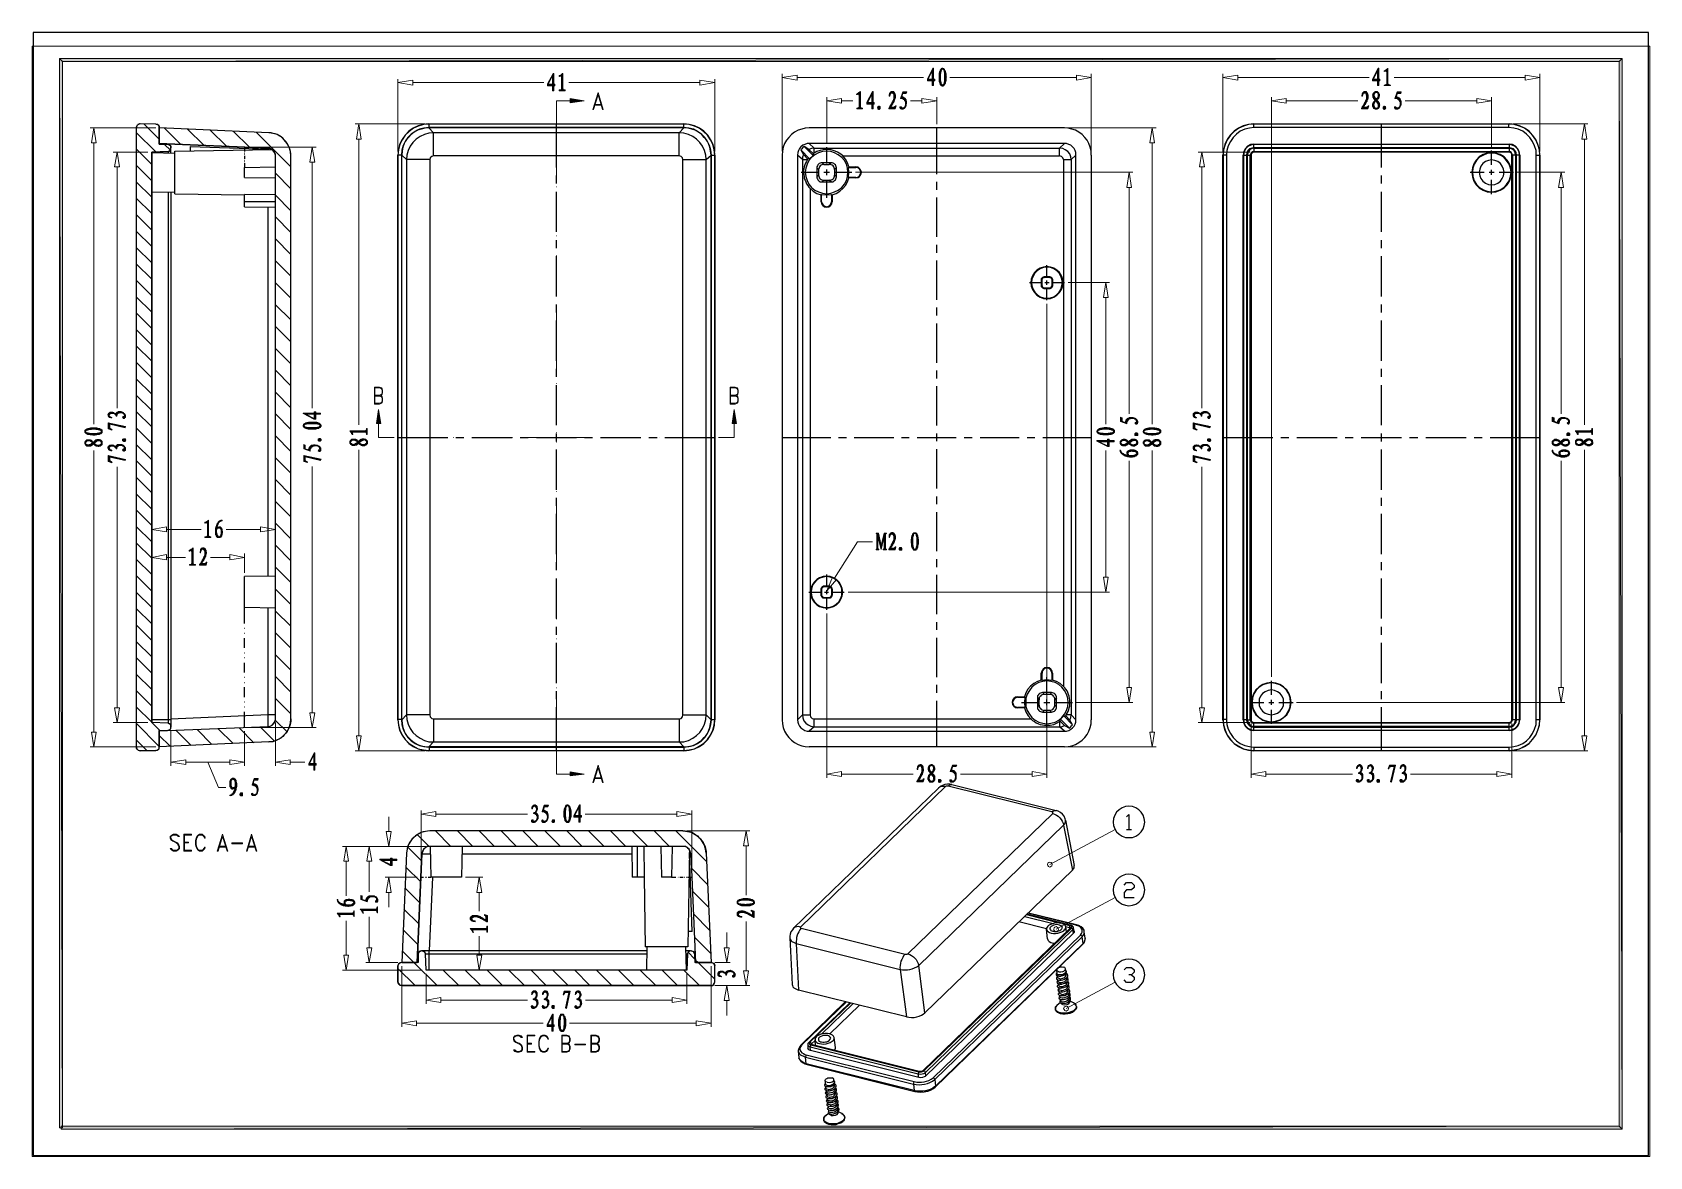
# Model space of a CAD drawing. Header units: inches. Extents: x 7 to 289, y 10 to 206.
import ezdxf

# ---------------------------------------------------------------- set-up
doc = ezdxf.new("R2010")
doc.units = ezdxf.units.IN
doc.header["$MEASUREMENT"] = 0
doc.layers.add('图层 1', color=7, linetype='Continuous')

# ---------------------------------------------------------------- blocks, each defined once
blk = doc.blocks.new('block 2')
at = {"layer": '图层 1', "color": 7, "lineweight": 25, "true_color": 0xffffff}
blk.add_lwpolyline([(7.06, 10.41), (288.71, 10.41), (288.71, 206.11), (7.06, 206.11), (7.06, 10.41)], dxfattribs=at)
at = {"layer": '图层 1', "lineweight": 0}
blk.add_lwpolyline([(6.89, 203.7), (288.92, 203.7), (288.92, 10.19), (6.89, 10.19), (6.89, 203.7)], dxfattribs=at)

msp = doc.modelspace()

# ---------------------------------------------------------------- hatches: boundary and pattern name
at = {"layer": '图层 1', "true_color": 0xffffff}
for points in [[(11.63, 15.23), (12.14, 15.23), (11.63, 201.54)], [(12.14, 15.23), (11.63, 201.54), (12.14, 201.03)], [(11.63, 201.54), (12.14, 201.03), (284.13, 201.54)], [(12.14, 201.03), (284.13, 201.54), (283.63, 201.03)], [(284.13, 201.54), (283.63, 201.03), (284.13, 14.98)], [(283.63, 201.03), (284.13, 14.98), (283.63, 15.49)], [(284.13, 14.98), (283.63, 15.49), (11.89, 14.98)], [(283.63, 15.49), (11.89, 14.98), (11.89, 15.49)]]:
    msp.add_hatch(color=7, dxfattribs=at).paths.add_polyline_path(points)
at = {"layer": '图层 1', "true_color": 0xdda500}
for points in [[(97.82, 198.96), (97.7, 198.96), (96.72, 197.14), (96.72, 196.8), (97.57, 196.8), (97.57, 195.95), (97.82, 195.95), (97.82, 196.8), (97.99, 196.8), (97.99, 197.1), (97.82, 197.1), (96.85, 197.1), (97.57, 198.54)], [(97.82, 198.96), (97.57, 198.54), (97.57, 197.1), (96.85, 197.1), (97.82, 197.1)], [(99.39, 198.96), (99.35, 198.92), (99.26, 198.87), (99.22, 198.83), (99.14, 198.75), (99.09, 198.7), (99.01, 198.66), (98.97, 198.62), (98.88, 198.62), (98.8, 198.58), (98.76, 198.54), (99.05, 198.49), (99.14, 198.49), (99.14, 198.41), (99.18, 198.37), (99.18, 198.24), (99.18, 196.25), (99.18, 196.21), (99.14, 196.16), (99.09, 196.12), (99.05, 196.12), (98.97, 196.08), (98.88, 196.08), (98.76, 196.08), (98.76, 195.95), (99.81, 195.95), (99.81, 196.08), (99.73, 196.08), (99.64, 196.08), (99.56, 196.12), (99.52, 196.12), (99.48, 196.16), (99.43, 196.21), (99.39, 196.29)], [(98.76, 198.54), (98.76, 198.45), (98.84, 198.45), (98.93, 198.49), (98.97, 198.49), (99.05, 198.49)], [(164.03, 199.85), (163.91, 199.85), (162.98, 197.98), (162.98, 197.69), (163.82, 197.69), (163.82, 196.84), (164.03, 196.84), (164.03, 197.69), (164.25, 197.69), (164.25, 197.94), (164.03, 197.94), (163.1, 197.94), (163.82, 199.42)], [(164.03, 199.85), (163.82, 199.42), (163.82, 197.94), (163.1, 197.94), (164.03, 197.94)], [(165.35, 199.72), (165.3, 199.68), (165.26, 199.59), (165.22, 199.51), (165.18, 199.38), (165.13, 199.38), (165.13, 199.3), (165.09, 199.21), (165.09, 199.17), (165.05, 199.09), (165.05, 199), (165.05, 198.92), (165.01, 198.83), (165.01, 198.75), (165.01, 198.62), (165.01, 198.54), (165.01, 198.41), (165.01, 198.32), (165.01, 198.2), (165.01, 198.11), (165.01, 198.03), (165.01, 197.9), (165.01, 197.82), (165.01, 197.73), (165.05, 197.65), (165.05, 197.56), (165.09, 197.48), (165.09, 197.39), (165.09, 197.35), (165.13, 197.27), (165.18, 197.18), (165.18, 197.14), (165.22, 197.05), (165.26, 196.97), (165.3, 196.93), (165.6, 196.93), (165.52, 196.97), (165.47, 196.97), (165.47, 197.05), (165.43, 197.1), (165.39, 197.18), (165.35, 197.31), (165.35, 197.35), (165.35, 197.39), (165.3, 197.43), (165.3, 197.52), (165.3, 197.6), (165.3, 197.69), (165.26, 197.77), (165.26, 197.86), (165.26, 197.98), (165.26, 198.07), (165.26, 198.2), (165.26, 198.32), (165.26, 198.41), (165.26, 198.54), (165.26, 198.62), (165.26, 198.75), (165.26, 198.83), (165.3, 198.92), (165.3, 199), (165.3, 199.09), (165.3, 199.17), (165.3, 199.21), (165.35, 199.3), (165.35, 199.34), (165.35, 199.38), (165.39, 199.47), (165.43, 199.55), (165.47, 199.64), (165.52, 199.68), (165.56, 199.72), (165.6, 199.72)], [(165.6, 199.85), (165.56, 199.85), (165.47, 199.81), (165.43, 199.81), (165.39, 199.76), (165.35, 199.72), (165.6, 199.72), (165.68, 199.72), (165.73, 199.68), (165.77, 199.64), (165.81, 199.55), (165.85, 199.47), (165.9, 199.34), (165.9, 199.3), (165.9, 199.25), (165.94, 199.17), (165.94, 199.09), (165.94, 199), (165.94, 198.92), (165.94, 198.83), (165.98, 198.75), (165.98, 198.66), (165.98, 198.54), (165.98, 198.41), (165.98, 198.32), (165.98, 198.28), (165.98, 198.15), (165.98, 198.03), (165.98, 197.94), (165.98, 197.86), (165.94, 197.73), (165.94, 197.65), (165.94, 197.56), (165.94, 197.52), (165.9, 197.43), (165.9, 197.35), (165.9, 197.31), (165.85, 197.22), (165.81, 197.1), (165.77, 197.05), (165.73, 197.01), (165.73, 196.97), (165.68, 196.93), (165.6, 196.93), (165.3, 196.93), (165.39, 196.84), (165.43, 196.84), (165.47, 196.8), (165.56, 196.76), (165.6, 196.76), (165.64, 196.76), (165.73, 196.8), (165.77, 196.8), (165.85, 196.84), (165.9, 196.88), (165.94, 196.97), (165.98, 197.01), (166.02, 197.1), (166.07, 197.18), (166.11, 197.27), (166.11, 197.31), (166.15, 197.39), (166.15, 197.48), (166.19, 197.56), (166.19, 197.65), (166.24, 197.73), (166.24, 197.82), (166.24, 197.9), (166.24, 197.98), (166.24, 198.11), (166.24, 198.2), (166.28, 198.32), (166.24, 198.37), (166.24, 198.49), (166.24, 198.58), (166.24, 198.66), (166.24, 198.79), (166.24, 198.87), (166.19, 198.96), (166.19, 199.04), (166.15, 199.13), (166.15, 199.21), (166.11, 199.25), (166.11, 199.34), (166.07, 199.38), (166.07, 199.47), (165.98, 199.55), (165.94, 199.64), (165.9, 199.72), (165.85, 199.76), (165.81, 199.81), (165.77, 199.81), (165.68, 199.85)], [(241.67, 199.85), (241.55, 199.85), (240.61, 197.98), (240.61, 197.69), (241.46, 197.69), (241.46, 196.84), (241.67, 196.84), (241.67, 197.69), (241.88, 197.69), (241.88, 197.94), (241.67, 197.94), (240.74, 197.94), (241.46, 199.42)], [(241.67, 199.85), (241.46, 199.42), (241.46, 197.94), (240.74, 197.94), (241.67, 197.94)], [(243.28, 199.85), (243.24, 199.81), (243.15, 199.72), (243.11, 199.68), (243.03, 199.64), (242.94, 199.59), (242.9, 199.55), (242.82, 199.51), (242.77, 199.47), (242.69, 199.42), (242.6, 199.42), (242.94, 199.38), (242.99, 199.34), (243.03, 199.3), (243.07, 199.21), (243.07, 199.13), (243.07, 197.14), (243.07, 197.1), (243.03, 197.05), (242.99, 197.01), (242.94, 196.97), (242.86, 196.97), (242.77, 196.97), (242.65, 196.93), (242.65, 196.84), (243.71, 196.84), (243.71, 196.93), (243.62, 196.97), (243.54, 196.97), (243.45, 196.97), (243.37, 197.01), (243.32, 197.05), (243.32, 197.1), (243.28, 197.14)], [(242.6, 199.42), (242.6, 199.3), (242.65, 199.3), (242.73, 199.34), (242.77, 199.34), (242.86, 199.38), (242.94, 199.38)], [(151.29, 195.83), (151.29, 195.78), (151.21, 195.74), (151.16, 195.7), (151.08, 195.66), (151.04, 195.61), (150.95, 195.57), (150.91, 195.53), (150.83, 195.49), (150.74, 195.44), (150.7, 195.4), (150.61, 195.36), (150.91, 195.32), (150.95, 195.32), (151, 195.32), (151.04, 195.28), (151.04, 195.19), (151.08, 195.06), (151.08, 193.07), (151.04, 193.03), (151.04, 192.99), (151, 192.95), (150.91, 192.95), (150.83, 192.9), (150.74, 192.9), (150.66, 192.9), (150.66, 192.78), (151.67, 192.78), (151.67, 192.9), (151.59, 192.9), (151.5, 192.9), (151.46, 192.95), (151.38, 192.95), (151.33, 192.99), (151.29, 193.07), (151.29, 193.12)], [(150.61, 195.36), (150.61, 195.28), (150.7, 195.28), (150.78, 195.32), (150.87, 195.32), (150.91, 195.32)], [(153.49, 195.83), (153.37, 195.83), (152.43, 193.96), (152.43, 193.62), (153.28, 193.62), (153.28, 192.78), (153.49, 192.78), (153.49, 193.62), (153.7, 193.62), (153.7, 193.92), (153.49, 193.92), (152.56, 193.92), (153.28, 195.36)], [(153.49, 195.83), (153.28, 195.36), (153.28, 193.92), (152.56, 193.92), (153.49, 193.92)], [(156.88, 195.78), (156.79, 195.78), (156.71, 195.78), (156.63, 195.74), (156.58, 195.74), (156.5, 195.66), (156.46, 195.61), (156.46, 195.57), (156.41, 195.53), (156.37, 195.44), (156.37, 195.4), (156.33, 195.28), (156.33, 195.19), (156.29, 195.11), (156.29, 194.98), (156.37, 194.98), (156.41, 195.02), (156.41, 195.15), (156.46, 195.23), (156.46, 195.28), (156.5, 195.36), (156.54, 195.4), (156.58, 195.49), (156.63, 195.53), (156.71, 195.53), (156.79, 195.53), (157.26, 195.53), (157.22, 195.61), (157.18, 195.66), (157.09, 195.74), (157.05, 195.78), (157.01, 195.78), (156.96, 195.78)], [(157.26, 195.53), (156.79, 195.53), (156.84, 195.53), (156.92, 195.53), (156.96, 195.49), (157.01, 195.44), (157.05, 195.36), (157.05, 195.32), (157.09, 195.23), (157.09, 195.15), (157.13, 195.06), (157.13, 194.98), (157.13, 194.85), (157.13, 194.81), (157.13, 194.73), (157.13, 194.64), (157.09, 194.56), (157.09, 194.47), (157.05, 194.39), (157.01, 194.3), (157.01, 194.22), (156.96, 194.22), (156.96, 194.17), (156.92, 194.09), (156.92, 194.05), (156.88, 194.01), (156.84, 193.96), (156.84, 193.88), (156.79, 193.84), (156.75, 193.75), (156.71, 193.67), (156.67, 193.58), (156.58, 193.5), (156.54, 193.41), (156.5, 193.33), (156.41, 193.24), (156.37, 193.12), (156.29, 193.03), (156.58, 193.07), (156.58, 193.12), (156.63, 193.2), (156.71, 193.29), (156.75, 193.37), (156.79, 193.46), (156.84, 193.54), (156.88, 193.62), (156.92, 193.67), (156.96, 193.75), (157.01, 193.84), (157.05, 193.88), (157.09, 193.96), (157.13, 194.01), (157.18, 194.09), (157.18, 194.13), (157.22, 194.22), (157.26, 194.3), (157.3, 194.39), (157.3, 194.47), (157.35, 194.56), (157.35, 194.64), (157.39, 194.73), (157.39, 194.77), (157.39, 194.85), (157.39, 194.94), (157.39, 194.98), (157.39, 195.06), (157.39, 195.15), (157.39, 195.23), (157.35, 195.32), (157.35, 195.4), (157.3, 195.49)], [(159.38, 195.74), (158.66, 195.74), (158.28, 194.6), (158.36, 194.6), (158.45, 194.56), (158.53, 194.56), (158.62, 194.56), (158.66, 194.51), (158.74, 194.47), (158.78, 194.43), (158.87, 194.43), (158.91, 194.39), (158.95, 194.3), (159, 194.26), (159.04, 194.17), (159.08, 194.13), (159.12, 194.05), (159.17, 193.96), (159.17, 193.88), (159.17, 193.79), (159.17, 193.71), (159.17, 193.62), (159.17, 193.54), (159.17, 193.46), (159.12, 193.37), (159.12, 193.29), (159.08, 193.2), (159.04, 193.16), (159, 193.12), (158.95, 193.07), (158.91, 193.03), (158.87, 192.99), (158.78, 192.99), (158.7, 192.95), (158.62, 192.95), (158.53, 192.95), (159, 192.9), (159.08, 192.99), (159.12, 193.07), (159.17, 193.12), (159.17, 193.16), (159.21, 193.24), (159.25, 193.33), (159.25, 193.37), (159.29, 193.46), (159.29, 193.54), (159.33, 193.67), (159.33, 193.75), (159.33, 193.84), (159.33, 193.92), (159.33, 194.05), (159.29, 194.13), (159.29, 194.22), (159.25, 194.3), (159.25, 194.39), (159.21, 194.43), (159.17, 194.51), (159.12, 194.56), (159.12, 194.6), (159.04, 194.64), (159, 194.68), (158.95, 194.73), (158.87, 194.73), (158.78, 194.77), (158.74, 194.81), (158.66, 194.85), (158.57, 194.85), (158.49, 194.89), (158.66, 195.44), (159.29, 195.44)], [(239.3, 195.78), (239.26, 195.78), (239.18, 195.78), (239.13, 195.78), (239.09, 195.74), (239.01, 195.74), (238.96, 195.66), (238.88, 195.61), (238.88, 195.57), (238.84, 195.53), (238.84, 195.44), (238.79, 195.4), (238.79, 195.28), (238.75, 195.19), (238.75, 195.11), (238.75, 194.98), (238.84, 194.98), (238.84, 195.02), (238.84, 195.15), (238.88, 195.23), (238.92, 195.28), (238.92, 195.36), (238.96, 195.4), (239.01, 195.49), (239.09, 195.53), (239.13, 195.53), (239.22, 195.53), (239.68, 195.53), (239.64, 195.61), (239.6, 195.66), (239.56, 195.74), (239.47, 195.78), (239.43, 195.78), (239.39, 195.78)], [(239.68, 195.53), (239.22, 195.53), (239.26, 195.53), (239.34, 195.53), (239.39, 195.49), (239.47, 195.44), (239.47, 195.36), (239.51, 195.32), (239.51, 195.23), (239.56, 195.15), (239.56, 195.06), (239.56, 194.98), (239.56, 194.85), (239.56, 194.81), (239.56, 194.73), (239.56, 194.64), (239.56, 194.56), (239.51, 194.47), (239.51, 194.39), (239.47, 194.3), (239.43, 194.22), (239.39, 194.17), (239.39, 194.09), (239.34, 194.05), (239.3, 194.01), (239.3, 193.96), (239.26, 193.88), (239.22, 193.84), (239.18, 193.75), (239.13, 193.67), (239.09, 193.58), (239.05, 193.5), (238.96, 193.41), (238.92, 193.33), (238.88, 193.24), (238.79, 193.12), (238.75, 193.03), (239.01, 193.07), (239.05, 193.12), (239.09, 193.2), (239.13, 193.29), (239.18, 193.37), (239.22, 193.46), (239.3, 193.54), (239.34, 193.62), (239.39, 193.67), (239.43, 193.75), (239.47, 193.84), (239.51, 193.88), (239.51, 193.96), (239.56, 194.01), (239.6, 194.09), (239.64, 194.13), (239.64, 194.22), (239.68, 194.3), (239.73, 194.39), (239.77, 194.47), (239.77, 194.56), (239.81, 194.64), (239.81, 194.73), (239.81, 194.77), (239.81, 194.85), (239.85, 194.94), (239.85, 194.98), (239.81, 195.06), (239.81, 195.15), (239.81, 195.23), (239.77, 195.32), (239.77, 195.4), (239.73, 195.49)], [(241.25, 195.78), (241.17, 195.78), (241.08, 195.78), (241.04, 195.74), (241, 195.74), (240.91, 195.7), (240.87, 195.66), (240.78, 195.57), (240.74, 195.53), (240.7, 195.49), (240.7, 195.4), (240.66, 195.32), (240.66, 195.23), (240.61, 195.15), (240.66, 195.06), (240.66, 194.98), (240.66, 194.89), (240.66, 194.81), (240.7, 194.77), (240.74, 194.73), (240.74, 194.64), (240.78, 194.6), (240.83, 194.51), (240.91, 194.43), (240.95, 194.34), (241.04, 194.26), (241, 194.22), (240.91, 194.13), (241.17, 194.13), (241.21, 194.09), (241.25, 194.01), (241.33, 193.96), (241.38, 193.88), (241.42, 193.84), (241.46, 193.75), (241.5, 193.71), (241.5, 193.67), (241.55, 193.58), (241.59, 193.5), (241.59, 193.41), (241.59, 193.33), (241.59, 193.2), (241.59, 193.12), (241.55, 193.07), (241.5, 192.99), (241.42, 192.95), (241.38, 192.95), (241.29, 192.9), (241.21, 192.9), (241.59, 192.86), (241.63, 192.9), (241.67, 192.95), (241.72, 192.99), (241.76, 193.07), (241.8, 193.16), (241.8, 193.2), (241.8, 193.29), (241.84, 193.41), (241.84, 193.46), (241.8, 193.58), (241.8, 193.67), (241.8, 193.75), (241.8, 193.79), (241.76, 193.79), (241.76, 193.84), (241.72, 193.88), (241.67, 193.92), (241.63, 194.01), (241.59, 194.09), (241.5, 194.13), (241.46, 194.26), (241.38, 194.34), (241.42, 194.39), (241.5, 194.47), (241.25, 194.47), (241.21, 194.56), (241.12, 194.6), (241.08, 194.68), (241.04, 194.77), (241, 194.81), (240.95, 194.85), (240.95, 194.89), (240.91, 194.94), (240.91, 195.02), (240.87, 195.11), (240.87, 195.19), (240.87, 195.32), (240.91, 195.4), (240.91, 195.44), (241, 195.53), (241.04, 195.57), (241.08, 195.61), (241.17, 195.66), (241.25, 195.66), (241.55, 195.7), (241.46, 195.74), (241.42, 195.78), (241.33, 195.78), (241.29, 195.78)], [(241.55, 195.7), (241.25, 195.66), (241.29, 195.66), (241.38, 195.61), (241.42, 195.57), (241.5, 195.49), (241.5, 195.44), (241.55, 195.36), (241.55, 195.28), (241.59, 195.19), (241.59, 195.11), (241.55, 195.02), (241.55, 194.94), (241.55, 194.85), (241.5, 194.81), (241.5, 194.77), (241.46, 194.68), (241.42, 194.64), (241.33, 194.56), (241.25, 194.47), (241.5, 194.47), (241.55, 194.51), (241.63, 194.6), (241.67, 194.64), (241.72, 194.68), (241.72, 194.77), (241.76, 194.81), (241.76, 194.89), (241.8, 194.98), (241.8, 195.06), (241.8, 195.15), (241.8, 195.19), (241.8, 195.28), (241.76, 195.36), (241.72, 195.44), (241.67, 195.49), (241.63, 195.57), (241.59, 195.61)], [(245.61, 195.74), (244.89, 195.74), (244.51, 194.6), (244.59, 194.6), (244.68, 194.56), (244.76, 194.56), (244.85, 194.56), (244.93, 194.51), (244.98, 194.47), (245.06, 194.43), (245.1, 194.43), (245.14, 194.39), (245.19, 194.3), (245.23, 194.26), (245.31, 194.17), (245.31, 194.13), (245.36, 194.05), (245.4, 193.96), (245.4, 193.88), (245.4, 193.79), (245.44, 193.71), (245.44, 193.62), (245.4, 193.54), (245.4, 193.46), (245.4, 193.37), (245.36, 193.29), (245.31, 193.2), (245.27, 193.16), (245.27, 193.12), (245.23, 193.07), (245.14, 193.03), (245.1, 192.99), (245.02, 192.99), (244.93, 192.95), (244.85, 192.95), (244.76, 192.95), (245.23, 192.9), (245.31, 192.99), (245.36, 193.07), (245.4, 193.12), (245.44, 193.16), (245.44, 193.24), (245.48, 193.33), (245.53, 193.37), (245.53, 193.46), (245.57, 193.54), (245.57, 193.67), (245.57, 193.75), (245.57, 193.84), (245.57, 193.92), (245.57, 194.05), (245.57, 194.13), (245.53, 194.22), (245.53, 194.3), (245.48, 194.39), (245.44, 194.43), (245.4, 194.51), (245.36, 194.56), (245.36, 194.6), (245.31, 194.64), (245.23, 194.68), (245.19, 194.73), (245.1, 194.73), (245.06, 194.77), (244.98, 194.81), (244.89, 194.85), (244.81, 194.85), (244.72, 194.89), (244.93, 195.44), (245.53, 195.44)], [(154.64, 192.74), (154.55, 192.69), (154.51, 192.69), (154.42, 192.74), (154.38, 192.74), (154.34, 192.78), (154.3, 192.86), (154.25, 192.95), (154.25, 192.99), (154.3, 193.12), (154.34, 193.16), (154.38, 193.2), (154.42, 193.2), (154.47, 193.24), (154.55, 193.24), (154.64, 193.2), (154.68, 193.2), (154.72, 193.12), (154.72, 193.03), (154.72, 192.99), (154.72, 192.9), (154.72, 192.82), (154.68, 192.78)], [(157.51, 193.33), (157.43, 193.33), (157.39, 193.24), (157.3, 193.2), (157.26, 193.16), (157.22, 193.12), (157.13, 193.07), (156.58, 193.07), (156.29, 193.03), (156.24, 192.9), (156.24, 192.78), (157.35, 192.78)], [(158.32, 193.16), (158.28, 193.16), (158.23, 193.12), (158.19, 193.07), (158.19, 192.99), (158.19, 192.95), (158.23, 192.86), (158.28, 192.82), (158.32, 192.78), (158.36, 192.78), (158.45, 192.74), (158.53, 192.74), (158.62, 192.74), (158.7, 192.74), (158.74, 192.78), (158.83, 192.78), (158.87, 192.82), (158.95, 192.86), (159, 192.9), (158.53, 192.95), (158.49, 193.03), (158.45, 193.12), (158.4, 193.16)], [(239.94, 193.33), (239.85, 193.33), (239.81, 193.24), (239.77, 193.2), (239.68, 193.16), (239.64, 193.12), (239.6, 193.07), (239.01, 193.07), (238.75, 193.03), (238.67, 192.9), (238.67, 192.78), (239.77, 192.78)], [(240.91, 194.13), (240.87, 194.09), (240.78, 194.01), (240.74, 193.96), (240.74, 193.88), (240.7, 193.84), (240.66, 193.75), (240.66, 193.67), (240.61, 193.58), (240.61, 193.5), (240.61, 193.41), (240.61, 193.33), (240.61, 193.24), (240.66, 193.2), (240.66, 193.12), (240.7, 193.03), (240.78, 192.95), (240.78, 192.9), (240.83, 192.86), (240.91, 192.82), (240.95, 192.78), (241.04, 192.74), (241.12, 192.74), (241.17, 192.74), (241.25, 192.74), (241.33, 192.74), (241.38, 192.78), (241.46, 192.78), (241.5, 192.82), (241.59, 192.86), (241.21, 192.9), (241.17, 192.9), (241.12, 192.9), (241.04, 192.95), (241, 192.99), (240.95, 193.07), (240.91, 193.12), (240.87, 193.2), (240.87, 193.29), (240.83, 193.37), (240.83, 193.46), (240.83, 193.5), (240.83, 193.58), (240.87, 193.67), (240.87, 193.75), (240.91, 193.84), (240.95, 193.88), (241, 193.96), (241.08, 194.05), (241.17, 194.13)], [(242.77, 192.74), (242.69, 192.69), (242.65, 192.69), (242.56, 192.74), (242.52, 192.74), (242.48, 192.78), (242.44, 192.86), (242.44, 192.95), (242.44, 192.99), (242.44, 193.12), (242.48, 193.16), (242.52, 193.2), (242.56, 193.2), (242.65, 193.24), (242.69, 193.24), (242.77, 193.2), (242.82, 193.2), (242.86, 193.12), (242.86, 193.03), (242.9, 192.99), (242.86, 192.9), (242.86, 192.82), (242.82, 192.78)], [(244.59, 193.16), (244.51, 193.16), (244.47, 193.12), (244.43, 193.07), (244.43, 192.99), (244.43, 192.95), (244.47, 192.86), (244.51, 192.82), (244.55, 192.78), (244.59, 192.78), (244.68, 192.74), (244.76, 192.74), (244.89, 192.74), (244.93, 192.74), (244.98, 192.78), (245.06, 192.78), (245.1, 192.82), (245.19, 192.86), (245.23, 192.9), (244.76, 192.95), (244.72, 193.03), (244.68, 193.12), (244.64, 193.16)], [(20.06, 139.44), (20.1, 139.35), (20.1, 139.27), (20.14, 139.23), (20.19, 139.14), (20.23, 139.1), (20.31, 139.06), (20.31, 139.01), (20.31, 139.4), (20.31, 139.44), (20.35, 139.52), (20.4, 139.56), (20.44, 139.65), (20.48, 139.65), (20.57, 139.69), (20.65, 139.69), (20.74, 139.69), (20.86, 139.69), (20.91, 139.69), (20.99, 139.69), (21.07, 139.69), (21.16, 139.65), (21.24, 139.61), (21.29, 139.56), (21.33, 139.56), (21.37, 139.48), (21.46, 139.44), (21.46, 139.35), (21.5, 139.27), (21.5, 139.23), (21.62, 139.23), (21.62, 139.31), (21.62, 139.4), (21.67, 139.48), (21.67, 139.52), (21.71, 139.61), (21.75, 139.65), (21.79, 139.69), (21.84, 139.73), (21.92, 139.78), (21.96, 139.78), (22.05, 139.82), (22.18, 139.82), (22.26, 139.82), (22.34, 139.82), (22.43, 139.82), (22.51, 139.82), (22.6, 139.78), (22.68, 139.73), (22.73, 139.69), (22.77, 139.69), (22.85, 139.61), (22.85, 139.56), (22.89, 139.52), (22.94, 139.44), (22.94, 139.35), (22.94, 139.27), (22.98, 138.89), (23.02, 138.97), (23.06, 138.97), (23.11, 139.01), (23.11, 139.1), (23.15, 139.18), (23.15, 139.27), (23.15, 139.31), (23.15, 139.35), (23.11, 139.44), (23.06, 139.48), (23.02, 139.56), (22.98, 139.61), (22.94, 139.69), (22.85, 139.78), (22.81, 139.78), (22.77, 139.86), (22.68, 139.9), (22.6, 139.95), (22.51, 139.99), (22.47, 139.99), (22.39, 140.03), (22.3, 140.03), (22.22, 140.03), (22.09, 140.03), (22.01, 140.03), (21.92, 140.03), (21.84, 139.99), (21.75, 139.95), (21.71, 139.95), (21.67, 139.9), (21.62, 139.86), (21.58, 139.82), (21.5, 139.78), (21.46, 139.69), (21.41, 139.61), (21.33, 139.69), (21.24, 139.73), (21.16, 139.78), (21.12, 139.82), (21.03, 139.86), (20.95, 139.86), (20.86, 139.9), (20.82, 139.9), (20.74, 139.9), (20.65, 139.9), (20.57, 139.9), (20.48, 139.9), (20.4, 139.86), (20.35, 139.82), (20.27, 139.78), (20.19, 139.73), (20.14, 139.65), (20.1, 139.61), (20.1, 139.52), (20.06, 139.52)], [(20.31, 139.01), (20.4, 138.97), (20.48, 138.97), (20.57, 138.93), (20.65, 138.93), (20.74, 138.93), (20.74, 139.01), (20.61, 139.06), (20.52, 139.06), (20.48, 139.1), (20.4, 139.14), (20.4, 139.18), (20.35, 139.23), (20.35, 139.31), (20.31, 139.4)], [(22.64, 139.01), (22.68, 138.97), (22.73, 138.89), (22.77, 138.85), (22.85, 138.85), (22.89, 138.85), (22.98, 138.89), (22.94, 139.27), (22.89, 139.23), (22.81, 139.18), (22.73, 139.18), (22.68, 139.14), (22.68, 139.1)], [(54.14, 139.78), (54.14, 139.69), (56, 138.72), (56.3, 138.72), (56.3, 139.56), (57.14, 139.56), (57.14, 139.78), (56.3, 139.78), (56.3, 139.99), (56.04, 139.99), (56.04, 139.78), (56.04, 138.85), (54.56, 139.56)], [(54.14, 139.78), (54.56, 139.56), (56.04, 139.56), (56.04, 138.85), (56.04, 139.78)], [(54.14, 137.58), (54.14, 137.49), (54.18, 137.45), (54.18, 137.41), (54.22, 137.36), (54.26, 137.32), (54.26, 137.58), (54.31, 137.62), (54.31, 137.7), (54.35, 137.74), (54.43, 137.79), (54.52, 137.83), (54.64, 137.83), (54.69, 137.87), (54.73, 137.87), (54.81, 137.87), (54.9, 137.91), (54.98, 137.91), (55.07, 137.91), (55.15, 137.91), (55.24, 137.91), (55.36, 137.91), (55.45, 137.91), (55.58, 137.91), (55.66, 137.91), (55.7, 137.91), (55.83, 137.91), (55.96, 137.91), (56.04, 137.91), (56.17, 137.91), (56.25, 137.91), (56.34, 137.91), (56.42, 137.91), (56.46, 137.87), (56.55, 137.87), (56.63, 137.87), (56.68, 137.83), (56.76, 137.83), (56.89, 137.79), (56.93, 137.74), (57.02, 137.7), (57.02, 137.66), (57.06, 137.62), (57.06, 137.58), (57.06, 137.28), (57.14, 137.32), (57.14, 137.41), (57.18, 137.45), (57.23, 137.49), (57.23, 137.58), (57.23, 137.62), (57.18, 137.66), (57.18, 137.74), (57.14, 137.79), (57.1, 137.83), (57.06, 137.91), (56.97, 137.96), (56.89, 138), (56.8, 138.04), (56.72, 138.08), (56.68, 138.08), (56.59, 138.13), (56.51, 138.13), (56.42, 138.17), (56.34, 138.17), (56.25, 138.17), (56.17, 138.21), (56.08, 138.21), (56, 138.21), (55.87, 138.21), (55.79, 138.21), (55.66, 138.21), (55.62, 138.21), (55.49, 138.21), (55.41, 138.21), (55.32, 138.21), (55.19, 138.17), (55.11, 138.17), (55.03, 138.17), (54.94, 138.13), (54.86, 138.13), (54.81, 138.13), (54.73, 138.08), (54.64, 138.08), (54.6, 138.04), (54.52, 138), (54.43, 137.96), (54.35, 137.91), (54.26, 137.87), (54.22, 137.83), (54.18, 137.79), (54.18, 137.74), (54.18, 137.66)], [(196.63, 139.06), (196.63, 138.29), (197.77, 137.91), (197.77, 138), (197.77, 138.08), (197.82, 138.17), (197.82, 138.25), (197.86, 138.34), (197.9, 138.38), (197.9, 138.46), (197.94, 138.51), (197.99, 138.55), (198.03, 138.59), (198.11, 138.68), (198.15, 138.72), (198.24, 138.76), (198.32, 138.76), (198.41, 138.8), (198.49, 138.8), (198.58, 138.85), (198.66, 138.85), (198.75, 138.85), (198.83, 138.85), (198.92, 138.8), (199, 138.8), (199.09, 138.76), (199.17, 138.72), (199.21, 138.72), (199.26, 138.68), (199.3, 138.63), (199.34, 138.59), (199.38, 138.51), (199.38, 138.42), (199.42, 138.38), (199.42, 138.29), (199.42, 138.17), (199.42, 138.68), (199.38, 138.72), (199.3, 138.76), (199.26, 138.8), (199.21, 138.85), (199.13, 138.89), (199.04, 138.89), (198.96, 138.93), (198.87, 138.93), (198.79, 138.97), (198.7, 138.97), (198.62, 138.97), (198.54, 138.97), (198.41, 138.97), (198.32, 138.97), (198.24, 138.97), (198.15, 138.93), (198.07, 138.93), (197.99, 138.89), (197.94, 138.85), (197.86, 138.8), (197.82, 138.76), (197.77, 138.76), (197.73, 138.72), (197.69, 138.63), (197.65, 138.59), (197.6, 138.51), (197.6, 138.46), (197.56, 138.38), (197.52, 138.29), (197.52, 138.21), (197.48, 138.13), (196.93, 138.34), (196.93, 138.93)], [(199.21, 138), (199.21, 137.91), (199.3, 137.87), (199.38, 137.83), (199.42, 137.83), (199.51, 137.87), (199.55, 137.91), (199.59, 137.96), (199.59, 138.04), (199.64, 138.08), (199.64, 138.17), (199.64, 138.29), (199.59, 138.34), (199.59, 138.42), (199.55, 138.46), (199.55, 138.55), (199.51, 138.59), (199.42, 138.68), (199.42, 138.17), (199.34, 138.13), (199.26, 138.13), (199.21, 138.04)], [(209.29, 139.44), (209.29, 139.35), (209.29, 139.27), (209.33, 139.23), (209.37, 139.14), (209.42, 139.1), (209.5, 139.06), (209.5, 139.01), (209.54, 139.4), (209.54, 139.44), (209.54, 139.52), (209.58, 139.56), (209.63, 139.65), (209.71, 139.65), (209.75, 139.69), (209.84, 139.69), (209.92, 139.69), (210.05, 139.69), (210.09, 139.69), (210.18, 139.69), (210.26, 139.69), (210.35, 139.65), (210.43, 139.61), (210.52, 139.56), (210.6, 139.48), (210.64, 139.44), (210.69, 139.35), (210.69, 139.27), (210.69, 139.23), (210.81, 139.23), (210.81, 139.31), (210.81, 139.4), (210.85, 139.48), (210.85, 139.52), (210.9, 139.61), (210.94, 139.65), (210.98, 139.69), (211.02, 139.73), (211.11, 139.78), (211.19, 139.78), (211.28, 139.82), (211.36, 139.82), (211.45, 139.82), (211.53, 139.82), (211.62, 139.82), (211.7, 139.82), (211.79, 139.78), (211.87, 139.73), (211.96, 139.69), (212, 139.69), (212.04, 139.61), (212.08, 139.56), (212.08, 139.52), (212.12, 139.44), (212.12, 139.35), (212.12, 139.27), (212.17, 138.89), (212.25, 138.97), (212.29, 139.01), (212.34, 139.1), (212.34, 139.18), (212.34, 139.27), (212.34, 139.31), (212.34, 139.35), (212.29, 139.44), (212.25, 139.48), (212.21, 139.56), (212.17, 139.61), (212.12, 139.69), (212.04, 139.78), (212, 139.78), (211.96, 139.86), (211.87, 139.9), (211.79, 139.95), (211.74, 139.99), (211.66, 139.99), (211.57, 140.03), (211.49, 140.03), (211.4, 140.03), (211.32, 140.03), (211.19, 140.03), (211.11, 140.03), (211.02, 139.99), (210.98, 139.95), (210.9, 139.95), (210.9, 139.9), (210.81, 139.86), (210.77, 139.82), (210.69, 139.78), (210.64, 139.69), (210.6, 139.61), (210.52, 139.69), (210.47, 139.73), (210.39, 139.78), (210.3, 139.82), (210.22, 139.86), (210.13, 139.86), (210.05, 139.9), (210.01, 139.9), (209.92, 139.9), (209.84, 139.9), (209.75, 139.9), (209.67, 139.9), (209.58, 139.86), (209.54, 139.82), (209.46, 139.78), (209.42, 139.73), (209.33, 139.65), (209.29, 139.61), (209.29, 139.52)], [(209.5, 139.01), (209.58, 138.97), (209.67, 138.97), (209.75, 138.93), (209.84, 138.93), (209.92, 138.93), (209.92, 139.01), (209.8, 139.06), (209.71, 139.06), (209.67, 139.1), (209.63, 139.14), (209.58, 139.18), (209.54, 139.23), (209.54, 139.31), (209.54, 139.4)], [(211.83, 139.01), (211.87, 138.97), (211.91, 138.89), (211.96, 138.85), (212.04, 138.85), (212.08, 138.85), (212.17, 138.89), (212.12, 139.27), (212.08, 139.23), (212, 139.18), (211.91, 139.18), (211.87, 139.14), (211.87, 139.1)], [(271.94, 139.06), (271.94, 138.29), (273.08, 137.91), (273.13, 138), (273.13, 138.08), (273.13, 138.17), (273.17, 138.25), (273.17, 138.34), (273.21, 138.38), (273.25, 138.46), (273.3, 138.51), (273.34, 138.55), (273.38, 138.59), (273.42, 138.68), (273.51, 138.72), (273.59, 138.76), (273.63, 138.76), (273.72, 138.8), (273.8, 138.8), (273.89, 138.85), (273.97, 138.85), (274.06, 138.85), (274.19, 138.85), (274.27, 138.8), (274.35, 138.8), (274.44, 138.76), (274.48, 138.72), (274.57, 138.72), (274.61, 138.68), (274.65, 138.63), (274.65, 138.59), (274.69, 138.51), (274.74, 138.42), (274.74, 138.38), (274.74, 138.29), (274.78, 138.17), (274.78, 138.68), (274.69, 138.72), (274.65, 138.76), (274.61, 138.8), (274.52, 138.85), (274.48, 138.89), (274.4, 138.89), (274.31, 138.93), (274.23, 138.93), (274.14, 138.97), (274.06, 138.97), (273.93, 138.97), (273.85, 138.97), (273.76, 138.97), (273.68, 138.97), (273.55, 138.97), (273.47, 138.93), (273.38, 138.93), (273.34, 138.89), (273.25, 138.85), (273.17, 138.8), (273.13, 138.76), (273.08, 138.72), (273.04, 138.63), (273, 138.59), (272.96, 138.51), (272.92, 138.46), (272.87, 138.38), (272.87, 138.29), (272.83, 138.21), (272.83, 138.13), (272.24, 138.34), (272.24, 138.93)], [(274.52, 138), (274.57, 137.91), (274.61, 137.87), (274.69, 137.83), (274.74, 137.83), (274.82, 137.87), (274.86, 137.91), (274.9, 137.96), (274.95, 138.04), (274.95, 138.08), (274.95, 138.17), (274.95, 138.29), (274.95, 138.34), (274.95, 138.42), (274.9, 138.46), (274.86, 138.55), (274.82, 138.59), (274.78, 138.68), (274.78, 138.17), (274.65, 138.13), (274.61, 138.13), (274.57, 138.04)], [(16.04, 136.56), (16.04, 136.47), (16.04, 136.43), (16.08, 136.39), (16.08, 136.35), (16.12, 136.31), (16.16, 136.56), (16.16, 136.64), (16.21, 136.69), (16.25, 136.73), (16.33, 136.77), (16.42, 136.81), (16.5, 136.81), (16.54, 136.86), (16.63, 136.86), (16.71, 136.86), (16.76, 136.9), (16.84, 136.9), (16.93, 136.9), (17.05, 136.9), (17.14, 136.9), (17.22, 136.9), (17.35, 136.94), (17.43, 136.94), (17.56, 136.94), (17.6, 136.94), (17.73, 136.94), (17.81, 136.94), (17.94, 136.9), (18.03, 136.9), (18.11, 136.9), (18.2, 136.9), (18.28, 136.9), (18.36, 136.86), (18.45, 136.86), (18.49, 136.86), (18.58, 136.81), (18.66, 136.81), (18.75, 136.77), (18.83, 136.73), (18.87, 136.69), (18.92, 136.64), (18.92, 136.6), (18.92, 136.56), (18.96, 136.26), (19, 136.31), (19.04, 136.39), (19.08, 136.43), (19.08, 136.52), (19.08, 136.56), (19.08, 136.6), (19.08, 136.64), (19.04, 136.73), (19.04, 136.77), (19, 136.86), (18.92, 136.9), (18.87, 136.94), (18.79, 136.98), (18.66, 137.02), (18.62, 137.07), (18.53, 137.07), (18.49, 137.11), (18.41, 137.11), (18.32, 137.15), (18.24, 137.15), (18.15, 137.15), (18.07, 137.19), (17.98, 137.19), (17.86, 137.19), (17.77, 137.19), (17.65, 137.19), (17.56, 137.19), (17.52, 137.19), (17.39, 137.19), (17.31, 137.19), (17.18, 137.19), (17.1, 137.19), (17.01, 137.15), (16.93, 137.15), (16.84, 137.15), (16.76, 137.11), (16.67, 137.11), (16.59, 137.07), (16.54, 137.07), (16.46, 137.02), (16.42, 136.98), (16.33, 136.94), (16.25, 136.9), (16.16, 136.86), (16.12, 136.81), (16.08, 136.77), (16.04, 136.73), (16.04, 136.64)], [(16.12, 136.31), (16.21, 136.26), (16.29, 136.22), (16.38, 136.14), (16.46, 136.09), (16.5, 136.09), (16.59, 136.05), (16.63, 136.05), (16.71, 136.01), (16.8, 136.01), (16.88, 136.01), (16.97, 135.97), (17.05, 135.97), (17.14, 135.97), (17.22, 135.97), (17.35, 135.97), (17.43, 135.92), (17.56, 135.92), (17.65, 135.92), (17.77, 135.92), (17.86, 135.97), (17.94, 135.97), (18.07, 135.97), (18.15, 135.97), (18.24, 136.01), (18.32, 136.01), (18.41, 136.01), (18.45, 136.05), (18.53, 136.05), (18.62, 136.09), (18.66, 136.09), (18.75, 136.14), (18.83, 136.18), (18.92, 136.22), (18.96, 136.26), (18.92, 136.56), (18.92, 136.47), (18.87, 136.43), (18.83, 136.39), (18.75, 136.35), (18.66, 136.35), (18.58, 136.31), (18.53, 136.31), (18.49, 136.26), (18.41, 136.26), (18.36, 136.26), (18.28, 136.26), (18.2, 136.22), (18.11, 136.22), (17.98, 136.22), (17.9, 136.22), (17.81, 136.22), (17.69, 136.22), (17.56, 136.22), (17.48, 136.22), (17.35, 136.22), (17.22, 136.22), (17.14, 136.22), (17.05, 136.22), (16.97, 136.22), (16.88, 136.22), (16.8, 136.26), (16.71, 136.26), (16.63, 136.26), (16.59, 136.31), (16.5, 136.31), (16.38, 136.35), (16.29, 136.35), (16.25, 136.39), (16.21, 136.43), (16.16, 136.52), (16.16, 136.56)], [(20.14, 138.04), (20.14, 137.02), (20.78, 136.81), (20.82, 136.9), (20.78, 136.9), (20.69, 136.94), (20.61, 136.98), (20.52, 137.02), (20.48, 137.07), (20.44, 137.11), (20.44, 137.15), (20.4, 137.24), (20.4, 137.83)], [(20.14, 138.04), (20.4, 137.83), (23.06, 137.19), (23.15, 137.41)], [(54.26, 137.32), (54.31, 137.28), (54.39, 137.19), (54.48, 137.15), (54.6, 137.11), (54.69, 137.07), (54.77, 137.07), (54.81, 137.02), (54.9, 137.02), (54.98, 137.02), (55.07, 136.98), (55.15, 136.98), (55.28, 136.98), (55.36, 136.98), (55.45, 136.94), (55.58, 136.94), (55.66, 136.94), (55.79, 136.94), (55.87, 136.94), (55.96, 136.94), (56.08, 136.98), (56.17, 136.98), (56.25, 136.98), (56.34, 136.98), (56.42, 137.02), (56.51, 137.02), (56.59, 137.07), (56.68, 137.07), (56.72, 137.11), (56.8, 137.11), (56.85, 137.15), (56.93, 137.19), (57.02, 137.24), (57.06, 137.28), (57.06, 137.58), (57.02, 137.49), (57.02, 137.45), (56.97, 137.41), (56.89, 137.36), (56.8, 137.32), (56.68, 137.32), (56.59, 137.28), (56.55, 137.28), (56.46, 137.28), (56.38, 137.24), (56.3, 137.24), (56.21, 137.24), (56.13, 137.24), (56, 137.24), (55.91, 137.24), (55.79, 137.24), (55.66, 137.24), (55.58, 137.24), (55.45, 137.24), (55.36, 137.24), (55.24, 137.24), (55.15, 137.24), (55.07, 137.24), (54.98, 137.24), (54.9, 137.28), (54.81, 137.28), (54.77, 137.28), (54.69, 137.28), (54.64, 137.32), (54.6, 137.32), (54.52, 137.32), (54.43, 137.36), (54.35, 137.41), (54.31, 137.45), (54.31, 137.53), (54.26, 137.58)], [(62.26, 136.69), (62.31, 136.6), (62.35, 136.56), (62.39, 136.47), (62.43, 136.43), (62.52, 136.35), (62.56, 136.31), (62.56, 136.22), (62.6, 136.18), (62.65, 136.09), (62.69, 136.01), (62.73, 136.35), (62.73, 136.39), (62.77, 136.43), (62.86, 136.47), (62.98, 136.47), (64.97, 136.47), (65.02, 136.47), (65.06, 136.43), (65.1, 136.39), (65.1, 136.35), (65.14, 136.26), (65.14, 136.18), (65.14, 136.05), (65.27, 136.05), (65.27, 137.11), (65.14, 137.11), (65.14, 137.02), (65.14, 136.94), (65.1, 136.86), (65.1, 136.77), (65.06, 136.73), (65.02, 136.73), (64.93, 136.69)], [(62.69, 136.01), (62.77, 136.01), (62.77, 136.05), (62.77, 136.14), (62.73, 136.18), (62.73, 136.26), (62.73, 136.35)], [(192.52, 136.6), (192.52, 136.52), (192.57, 136.43), (192.61, 136.35), (192.65, 136.31), (192.65, 136.6), (192.65, 136.64), (192.69, 136.69), (192.74, 136.73), (192.82, 136.77), (192.91, 136.81), (192.99, 136.86), (193.07, 136.86), (193.12, 136.9), (193.2, 136.9), (193.29, 136.9), (193.37, 136.9), (193.46, 136.94), (193.54, 136.94), (193.63, 136.94), (193.71, 136.94), (193.84, 136.94), (193.92, 136.94), (194.05, 136.94), (194.09, 136.94), (194.22, 136.94), (194.3, 136.94), (194.43, 136.94), (194.51, 136.94), (194.64, 136.94), (194.73, 136.9), (194.81, 136.9), (194.85, 136.9), (194.94, 136.9), (194.98, 136.86), (195.06, 136.86), (195.15, 136.81), (195.23, 136.77), (195.32, 136.77), (195.36, 136.73), (195.4, 136.69), (195.4, 136.64), (195.45, 136.56), (195.45, 136.31), (195.49, 136.35), (195.53, 136.39), (195.57, 136.47), (195.57, 136.52), (195.57, 136.6), (195.57, 136.64), (195.57, 136.69), (195.57, 136.73), (195.53, 136.81), (195.49, 136.86), (195.4, 136.9), (195.36, 136.94), (195.28, 137.02), (195.19, 137.07), (195.11, 137.07), (195.02, 137.11), (194.98, 137.11), (194.89, 137.15), (194.81, 137.15), (194.73, 137.19), (194.64, 137.19), (194.56, 137.19), (194.47, 137.19), (194.34, 137.24), (194.26, 137.24), (194.18, 137.24), (194.05, 137.24), (194.01, 137.24), (193.88, 137.24), (193.79, 137.24), (193.67, 137.19), (193.58, 137.19), (193.5, 137.19), (193.41, 137.15), (193.33, 137.15), (193.24, 137.15), (193.16, 137.11), (193.12, 137.11), (193.03, 137.07), (192.99, 137.07), (192.91, 137.02), (192.82, 136.98), (192.74, 136.9), (192.65, 136.86), (192.61, 136.81), (192.57, 136.77), (192.57, 136.73), (192.52, 136.64)], [(192.65, 136.31), (192.69, 136.26), (192.78, 136.22), (192.86, 136.18), (192.99, 136.14), (192.99, 136.09), (193.07, 136.09), (193.12, 136.05), (193.2, 136.05), (193.29, 136.05), (193.37, 136.01), (193.46, 136.01), (193.54, 136.01), (193.63, 135.97), (193.75, 135.97), (193.84, 135.97), (193.96, 135.97), (194.05, 135.97), (194.13, 135.97), (194.26, 135.97), (194.34, 135.97), (194.47, 135.97), (194.56, 135.97), (194.64, 136.01), (194.73, 136.01), (194.81, 136.01), (194.89, 136.05), (194.98, 136.05), (195.02, 136.09), (195.11, 136.09), (195.19, 136.14), (195.23, 136.14), (195.32, 136.18), (195.4, 136.22), (195.45, 136.31), (195.45, 136.56), (195.4, 136.52), (195.36, 136.47), (195.32, 136.43), (195.28, 136.39), (195.15, 136.35), (195.06, 136.31), (195.02, 136.31), (194.98, 136.31), (194.89, 136.31), (194.85, 136.26), (194.77, 136.26), (194.68, 136.26), (194.6, 136.26), (194.51, 136.26), (194.39, 136.22), (194.3, 136.22), (194.18, 136.22), (194.05, 136.22), (193.96, 136.22), (193.84, 136.22), (193.75, 136.22), (193.63, 136.22), (193.54, 136.26), (193.46, 136.26), (193.37, 136.26), (193.29, 136.26), (193.2, 136.26), (193.12, 136.31), (193.07, 136.31), (192.99, 136.31), (192.91, 136.35), (192.82, 136.39), (192.74, 136.43), (192.69, 136.47), (192.65, 136.52), (192.65, 136.6)], [(199.64, 136.18), (199.68, 136.14), (199.68, 136.05), (199.64, 135.97), (199.64, 135.92), (199.59, 135.88), (199.51, 135.84), (199.42, 135.84), (199.34, 135.84), (199.26, 135.84), (199.21, 135.88), (199.17, 135.92), (199.13, 135.97), (199.13, 136.05), (199.13, 136.09), (199.13, 136.18), (199.17, 136.22), (199.26, 136.26), (199.34, 136.31), (199.38, 136.31), (199.47, 136.31), (199.55, 136.26), (199.59, 136.22)], [(200.61, 136.56), (200.61, 136.47), (200.65, 136.43), (200.65, 136.39), (200.69, 136.35), (200.74, 136.31), (200.74, 136.56), (200.74, 136.64), (200.78, 136.69), (200.82, 136.73), (200.91, 136.77), (200.99, 136.81), (201.08, 136.81), (201.16, 136.86), (201.2, 136.86), (201.29, 136.86), (201.37, 136.9), (201.46, 136.9), (201.54, 136.9), (201.63, 136.9), (201.71, 136.9), (201.8, 136.9), (201.92, 136.94), (202.01, 136.94), (202.13, 136.94), (202.18, 136.94), (202.3, 136.94), (202.43, 136.94), (202.51, 136.9), (202.6, 136.9), (202.73, 136.9), (202.81, 136.9), (202.9, 136.9), (202.94, 136.86), (203.02, 136.86), (203.07, 136.86), (203.15, 136.81), (203.23, 136.81), (203.32, 136.77), (203.4, 136.73), (203.45, 136.69), (203.49, 136.64), (203.49, 136.6), (203.53, 136.56), (203.53, 136.26), (203.57, 136.31), (203.62, 136.39), (203.66, 136.43), (203.66, 136.52), (203.7, 136.56), (203.7, 136.6), (203.66, 136.64), (203.66, 136.73), (203.62, 136.77), (203.57, 136.86), (203.49, 136.9), (203.45, 136.94), (203.36, 136.98), (203.28, 137.02), (203.19, 137.07), (203.15, 137.07), (203.07, 137.11), (202.98, 137.11), (202.9, 137.15), (202.81, 137.15), (202.73, 137.15), (202.64, 137.19), (202.56, 137.19), (202.47, 137.19), (202.35, 137.19), (202.26, 137.19), (202.13, 137.19), (202.09, 137.19), (201.96, 137.19), (201.88, 137.19), (201.75, 137.19), (201.67, 137.19), (201.58, 137.15), (201.5, 137.15), (201.41, 137.15), (201.33, 137.11), (201.24, 137.11), (201.2, 137.07), (201.12, 137.07), (201.08, 137.02), (200.99, 136.98), (200.91, 136.94), (200.82, 136.9), (200.74, 136.86), (200.69, 136.81), (200.65, 136.77), (200.65, 136.73), (200.61, 136.64)], [(200.74, 136.31), (200.78, 136.26), (200.86, 136.22), (200.95, 136.14), (201.08, 136.09), (201.16, 136.05), (201.24, 136.05), (201.29, 136.01), (201.37, 136.01), (201.46, 136.01), (201.54, 135.97), (201.63, 135.97), (201.71, 135.97), (201.84, 135.97), (201.92, 135.97), (202.05, 135.92), (202.13, 135.92), (202.22, 135.92), (202.35, 135.92), (202.43, 135.97), (202.56, 135.97), (202.64, 135.97), (202.73, 135.97), (202.81, 136.01), (202.9, 136.01), (202.98, 136.01), (203.07, 136.05), (203.11, 136.05), (203.19, 136.09), (203.28, 136.09), (203.32, 136.14), (203.4, 136.18), (203.49, 136.22), (203.53, 136.26), (203.53, 136.56), (203.49, 136.47), (203.49, 136.43), (203.4, 136.39), (203.36, 136.35), (203.28, 136.35), (203.15, 136.31), (203.11, 136.31), (203.07, 136.26), (203.02, 136.26), (202.94, 136.26), (202.85, 136.26), (202.77, 136.22), (202.68, 136.22), (202.6, 136.22), (202.47, 136.22), (202.39, 136.22), (202.26, 136.22), (202.13, 136.22), (202.05, 136.22), (201.92, 136.22), (201.84, 136.22), (201.71, 136.22), (201.63, 136.22), (201.54, 136.22), (201.46, 136.22), (201.37, 136.26), (201.29, 136.26), (201.2, 136.26), (201.16, 136.31), (201.08, 136.31), (200.99, 136.35), (200.91, 136.35), (200.82, 136.39), (200.78, 136.43), (200.74, 136.52), (200.74, 136.56)], [(209.33, 138.04), (209.33, 137.02), (209.97, 136.81), (210.01, 136.9), (209.88, 136.94), (209.8, 136.98), (209.71, 137.02), (209.67, 137.07), (209.63, 137.11), (209.63, 137.15), (209.63, 137.24), (209.63, 137.83)], [(209.33, 138.04), (209.63, 137.83), (212.25, 137.19), (212.34, 137.41)], [(274.99, 136.18), (274.99, 136.14), (274.99, 136.05), (274.99, 135.97), (274.95, 135.92), (274.9, 135.88), (274.86, 135.84), (274.78, 135.84), (274.69, 135.84), (274.61, 135.84), (274.52, 135.88), (274.48, 135.92), (274.48, 135.97), (274.48, 136.05), (274.48, 136.09), (274.48, 136.18), (274.52, 136.22), (274.57, 136.26), (274.65, 136.31), (274.69, 136.31), (274.82, 136.31), (274.86, 136.26), (274.95, 136.22)], [(275.92, 136.69), (275.96, 136.69), (276.01, 136.6), (276.05, 136.56), (276.09, 136.47), (276.13, 136.43), (276.18, 136.35), (276.22, 136.31), (276.26, 136.22), (276.3, 136.18), (276.34, 136.09), (276.39, 136.01), (276.39, 136.35), (276.43, 136.35), (276.43, 136.39), (276.47, 136.43), (276.56, 136.47), (276.68, 136.47), (278.67, 136.47), (278.71, 136.47), (278.76, 136.43), (278.76, 136.39), (278.8, 136.35), (278.84, 136.26), (278.84, 136.18), (278.84, 136.05), (278.93, 136.05), (278.93, 137.11), (278.84, 137.11), (278.84, 137.02), (278.84, 136.94), (278.8, 136.86), (278.76, 136.77), (278.71, 136.73), (278.67, 136.73), (278.63, 136.69)], [(276.39, 136.01), (276.47, 136.01), (276.47, 136.05), (276.47, 136.14), (276.43, 136.18), (276.43, 136.26), (276.39, 136.35)], [(16.04, 134.57), (16.04, 134.53), (16.04, 134.44), (16.08, 134.4), (16.08, 134.32), (16.12, 134.27), (16.16, 134.19), (16.25, 134.15), (16.29, 134.1), (16.33, 134.06), (16.42, 134.02), (16.5, 134.02), (16.59, 133.98), (16.67, 133.98), (16.76, 133.98), (16.84, 133.98), (16.93, 133.98), (17.01, 134.02), (17.05, 134.02), (17.1, 134.06), (17.14, 134.06), (17.18, 134.1), (17.22, 134.15), (17.31, 134.19), (17.39, 134.23), (17.48, 134.32), (17.56, 134.4), (17.6, 134.32), (17.69, 134.27), (17.69, 134.48), (17.73, 134.53), (17.81, 134.61), (17.9, 134.65), (17.94, 134.74), (18.03, 134.78), (18.07, 134.82), (18.11, 134.82), (18.15, 134.87), (18.24, 134.91), (18.32, 134.91), (18.41, 134.95), (18.49, 134.95), (18.62, 134.95), (18.7, 134.91), (18.75, 134.87), (18.83, 134.82), (18.87, 134.78), (18.92, 134.7), (18.92, 134.65), (18.92, 134.57), (18.96, 134.95), (18.92, 134.99), (18.83, 135.04), (18.75, 135.08), (18.7, 135.12), (18.62, 135.16), (18.53, 135.16), (18.45, 135.16), (18.36, 135.16), (18.24, 135.16), (18.15, 135.16), (18.11, 135.16), (18.03, 135.12), (17.98, 135.12), (17.94, 135.08), (17.9, 135.04), (17.81, 134.99), (17.77, 134.91), (17.69, 134.87), (17.6, 134.78), (17.48, 134.7), (17.43, 134.78), (17.35, 134.82), (17.35, 134.61), (17.31, 134.53), (17.22, 134.48), (17.14, 134.4), (17.1, 134.36), (17.01, 134.32), (16.97, 134.32), (16.88, 134.27), (16.8, 134.23), (16.71, 134.23), (16.63, 134.23), (16.54, 134.23), (16.46, 134.23), (16.38, 134.27), (16.29, 134.32), (16.25, 134.36), (16.21, 134.44), (16.21, 134.48), (16.16, 134.57), (16.16, 134.87), (16.08, 134.82), (16.08, 134.74), (16.04, 134.7), (16.04, 134.65)], [(16.16, 134.87), (16.16, 134.57), (16.21, 134.65), (16.21, 134.7), (16.25, 134.78), (16.33, 134.82), (16.42, 134.87), (16.46, 134.91), (16.54, 134.91), (16.63, 134.91), (16.71, 134.91), (16.8, 134.91), (16.88, 134.91), (16.97, 134.87), (17.01, 134.87), (17.05, 134.82), (17.14, 134.78), (17.22, 134.74), (17.26, 134.7), (17.35, 134.61), (17.35, 134.82), (17.31, 134.91), (17.22, 134.95), (17.18, 134.99), (17.14, 135.04), (17.05, 135.08), (17.01, 135.08), (16.93, 135.12), (16.84, 135.12), (16.76, 135.12), (16.67, 135.12), (16.63, 135.12), (16.54, 135.12), (16.46, 135.12), (16.38, 135.08), (16.33, 135.04), (16.25, 134.99), (16.21, 134.95)], [(17.69, 134.27), (17.77, 134.19), (17.81, 134.15), (17.86, 134.1), (17.94, 134.06), (17.98, 134.02), (18.03, 134.02), (18.07, 134.02), (18.15, 133.98), (18.24, 133.98), (18.36, 133.93), (18.45, 133.93), (18.49, 133.93), (18.58, 133.98), (18.66, 133.98), (18.7, 134.02), (18.79, 134.06), (18.87, 134.1), (18.92, 134.15), (18.96, 134.19), (19, 134.23), (19.04, 134.32), (19.08, 134.36), (19.08, 134.44), (19.08, 134.53), (19.08, 134.57), (19.08, 134.65), (19.08, 134.74), (19.04, 134.82), (19, 134.87), (18.96, 134.95), (18.92, 134.57), (18.92, 134.53), (18.92, 134.44), (18.87, 134.4), (18.83, 134.32), (18.75, 134.27), (18.7, 134.27), (18.62, 134.23), (18.58, 134.19), (18.49, 134.19), (18.36, 134.19), (18.32, 134.19), (18.24, 134.19), (18.15, 134.19), (18.07, 134.23), (17.98, 134.27), (17.94, 134.32), (17.86, 134.36), (17.77, 134.4), (17.69, 134.48)], [(20.06, 133.72), (20.1, 133.64), (20.1, 133.55), (20.14, 133.51), (20.19, 133.43), (20.23, 133.38), (20.31, 133.34), (20.31, 133.3), (20.31, 133.68), (20.31, 133.72), (20.35, 133.81), (20.4, 133.89), (20.44, 133.93), (20.48, 133.93), (20.57, 133.98), (20.65, 133.98), (20.74, 134.02), (20.86, 134.02), (20.91, 134.02), (20.99, 133.98), (21.07, 133.98), (21.16, 133.93), (21.24, 133.89), (21.29, 133.85), (21.33, 133.85), (21.37, 133.77), (21.46, 133.72), (21.46, 133.64), (21.5, 133.6), (21.5, 133.51), (21.62, 133.51), (21.62, 133.6), (21.62, 133.68), (21.67, 133.77), (21.67, 133.85), (21.71, 133.89), (21.75, 133.93), (21.79, 133.98), (21.84, 134.02), (21.92, 134.06), (21.96, 134.1), (22.05, 134.1), (22.18, 134.1), (22.26, 134.1), (22.34, 134.1), (22.43, 134.1), (22.51, 134.1), (22.6, 134.06), (22.68, 134.02), (22.73, 134.02), (22.77, 133.98), (22.85, 133.93), (22.85, 133.85), (22.89, 133.81), (22.94, 133.72), (22.94, 133.64), (22.94, 133.55), (22.98, 133.17), (23.02, 133.26), (23.06, 133.26), (23.11, 133.3), (23.11, 133.38), (23.15, 133.47), (23.15, 133.55), (23.15, 133.6), (23.15, 133.68), (23.11, 133.72), (23.06, 133.77), (23.02, 133.85), (22.98, 133.93), (22.94, 133.98), (22.85, 134.06), (22.81, 134.1), (22.77, 134.15), (22.68, 134.19), (22.6, 134.23), (22.51, 134.27), (22.47, 134.32), (22.39, 134.32), (22.3, 134.32), (22.22, 134.32), (22.09, 134.32), (22.01, 134.32), (21.92, 134.32), (21.84, 134.27), (21.75, 134.27), (21.71, 134.23), (21.67, 134.19), (21.62, 134.15), (21.58, 134.1), (21.5, 134.06), (21.46, 133.98), (21.41, 133.89), (21.33, 133.98), (21.24, 134.02), (21.16, 134.06), (21.12, 134.1), (21.03, 134.15), (20.95, 134.19), (20.86, 134.19), (20.82, 134.19), (20.74, 134.23), (20.65, 134.19), (20.57, 134.19), (20.48, 134.19), (20.4, 134.15), (20.35, 134.1), (20.27, 134.06), (20.19, 134.02), (20.14, 133.93), (20.1, 133.89), (20.1, 133.81), (20.06, 133.81)], [(20.31, 133.3), (20.4, 133.3), (20.48, 133.26), (20.57, 133.26), (20.65, 133.21), (20.74, 133.21), (20.74, 133.3), (20.61, 133.34), (20.52, 133.34), (20.48, 133.38), (20.4, 133.43), (20.4, 133.47), (20.35, 133.51), (20.35, 133.6), (20.31, 133.68)], [(23.15, 135.2), (23.15, 135.12), (23.19, 135.04), (23.15, 134.99), (23.11, 134.95), (23.06, 134.87), (23.02, 134.82), (22.94, 134.82), (22.85, 134.82), (22.77, 134.87), (22.73, 134.91), (22.68, 134.95), (22.64, 134.95), (22.64, 135.04), (22.64, 135.12), (22.64, 135.16), (22.68, 135.25), (22.77, 135.29), (22.85, 135.29), (22.89, 135.29), (22.98, 135.29), (23.06, 135.29), (23.11, 135.25)], [(22.64, 133.3), (22.68, 133.26), (22.73, 133.17), (22.77, 133.17), (22.85, 133.13), (22.89, 133.13), (22.98, 133.17), (22.94, 133.55), (22.89, 133.55), (22.81, 133.51), (22.73, 133.47), (22.68, 133.43), (22.68, 133.38)], [(54.22, 134.27), (54.22, 133.55), (55.32, 133.13), (55.36, 133.17), (55.36, 133.26), (55.36, 133.34), (55.36, 133.43), (55.41, 133.51), (55.45, 133.55), (55.45, 133.64), (55.49, 133.68), (55.53, 133.77), (55.58, 133.81), (55.62, 133.85), (55.66, 133.89), (55.75, 133.93), (55.83, 133.98), (55.91, 134.02), (55.96, 134.02), (56.04, 134.06), (56.13, 134.06), (56.25, 134.06), (56.3, 134.06), (56.42, 134.06), (56.51, 134.06), (56.59, 134.02), (56.68, 134.02), (56.72, 133.98), (56.8, 133.93), (56.85, 133.89), (56.89, 133.85), (56.93, 133.81), (56.93, 133.77), (56.97, 133.68), (56.97, 133.6), (57.02, 133.51), (57.02, 133.43), (57.02, 133.89), (56.97, 133.93), (56.89, 134.02), (56.85, 134.02), (56.76, 134.06), (56.72, 134.1), (56.63, 134.15), (56.55, 134.15), (56.46, 134.19), (56.38, 134.19), (56.3, 134.19), (56.21, 134.23), (56.08, 134.23), (56, 134.23), (55.91, 134.19), (55.83, 134.19), (55.7, 134.19), (55.66, 134.15), (55.58, 134.15), (55.49, 134.1), (55.45, 134.06), (55.36, 134.02), (55.36, 133.98), (55.32, 133.93), (55.28, 133.89), (55.24, 133.81), (55.19, 133.77), (55.15, 133.68), (55.15, 133.64), (55.11, 133.55), (55.07, 133.47), (55.07, 133.38), (54.48, 133.55), (54.48, 134.19)], [(57.23, 135.25), (57.23, 135.16), (57.23, 135.08), (57.23, 135.04), (57.18, 134.99), (57.14, 134.91), (57.1, 134.87), (57.02, 134.87), (56.93, 134.87), (56.85, 134.91), (56.76, 134.91), (56.72, 134.99), (56.72, 135.08), (56.72, 135.16), (56.72, 135.2), (56.76, 135.25), (56.8, 135.29), (56.93, 135.33), (57.06, 135.33), (57.14, 135.29), (57.18, 135.25)], [(56.76, 133.21), (56.8, 133.13), (56.89, 133.09), (56.93, 133.09), (56.97, 133.09), (57.06, 133.09), (57.14, 133.17), (57.14, 133.21), (57.18, 133.26), (57.18, 133.34), (57.18, 133.43), (57.18, 133.51), (57.18, 133.55), (57.18, 133.64), (57.14, 133.72), (57.1, 133.77), (57.06, 133.85), (57.02, 133.89), (57.02, 133.43), (56.89, 133.38), (56.85, 133.34), (56.8, 133.3)], [(62.26, 134.7), (62.26, 134.61), (62.26, 134.53), (62.31, 134.48), (62.31, 134.44), (62.35, 134.36), (62.39, 134.32), (62.48, 134.23), (62.52, 134.23), (62.56, 134.19), (62.65, 134.15), (62.73, 134.1), (62.81, 134.1), (62.9, 134.1), (62.98, 134.1), (63.07, 134.1), (63.15, 134.1), (63.24, 134.15), (63.28, 134.15), (63.32, 134.15), (63.37, 134.19), (63.41, 134.19), (63.45, 134.23), (63.53, 134.32), (63.62, 134.36), (63.7, 134.4), (63.79, 134.48), (63.83, 134.44), (63.92, 134.36), (63.92, 134.61), (63.96, 134.65), (64.04, 134.7), (64.08, 134.78), (64.17, 134.82), (64.21, 134.87), (64.3, 134.91), (64.34, 134.95), (64.38, 134.99), (64.47, 134.99), (64.55, 135.04), (64.64, 135.04), (64.72, 135.08), (64.85, 135.04), (64.93, 135.04), (64.97, 134.99), (65.06, 134.95), (65.1, 134.91), (65.14, 134.82), (65.14, 134.74), (65.14, 134.65), (65.19, 135.04), (65.14, 135.12), (65.06, 135.16), (64.97, 135.2), (64.93, 135.25), (64.85, 135.25), (64.76, 135.29), (64.68, 135.29), (64.59, 135.29), (64.47, 135.29), (64.38, 135.25), (64.34, 135.25), (64.25, 135.25), (64.21, 135.2), (64.17, 135.16), (64.13, 135.16), (64.04, 135.08), (64, 135.04), (63.92, 134.99), (63.83, 134.91), (63.7, 134.82), (63.66, 134.87), (63.58, 134.95), (63.58, 134.7), (63.53, 134.65), (63.45, 134.57), (63.37, 134.53), (63.32, 134.48), (63.24, 134.44), (63.2, 134.4), (63.11, 134.36), (63.03, 134.36), (62.94, 134.32), (62.86, 134.32), (62.73, 134.32), (62.69, 134.36), (62.6, 134.4), (62.52, 134.44), (62.48, 134.48), (62.43, 134.53), (62.39, 134.61), (62.39, 134.7), (62.39, 134.99), (62.31, 134.91), (62.31, 134.87), (62.26, 134.82), (62.26, 134.78)], [(62.39, 134.99), (62.39, 134.7), (62.39, 134.74), (62.43, 134.82), (62.48, 134.87), (62.56, 134.95), (62.6, 134.99), (62.69, 134.99), (62.77, 135.04), (62.86, 135.04), (62.94, 135.04), (63.03, 135.04), (63.11, 134.99), (63.2, 134.99), (63.24, 134.99), (63.28, 134.95), (63.37, 134.91), (63.45, 134.87), (63.49, 134.78), (63.58, 134.7), (63.58, 134.95), (63.53, 135.04), (63.45, 135.08), (63.41, 135.12), (63.37, 135.16), (63.28, 135.16), (63.24, 135.2), (63.15, 135.2), (63.07, 135.25), (62.98, 135.25), (62.9, 135.25), (62.86, 135.25), (62.77, 135.25), (62.69, 135.2), (62.6, 135.2), (62.56, 135.16), (62.48, 135.08), (62.43, 135.04)], [(63.92, 134.36), (63.96, 134.32), (64.04, 134.27), (64.08, 134.23), (64.17, 134.19), (64.21, 134.15), (64.3, 134.1), (64.38, 134.1), (64.47, 134.06), (64.59, 134.06), (64.68, 134.06), (64.72, 134.06), (64.8, 134.06), (64.85, 134.1), (64.93, 134.15), (65.02, 134.19), (65.1, 134.23), (65.14, 134.23), (65.19, 134.32), (65.23, 134.36), (65.27, 134.4), (65.31, 134.48), (65.31, 134.57), (65.31, 134.65), (65.31, 134.7), (65.31, 134.78), (65.31, 134.87), (65.27, 134.91), (65.23, 134.99), (65.19, 135.04), (65.14, 134.65), (65.14, 134.61), (65.14, 134.57), (65.1, 134.48), (65.06, 134.44), (64.97, 134.4), (64.93, 134.36), (64.85, 134.32), (64.8, 134.32), (64.68, 134.27), (64.59, 134.27), (64.55, 134.27), (64.47, 134.27), (64.38, 134.32), (64.3, 134.32), (64.3, 134.36), (64.21, 134.36), (64.17, 134.4), (64.08, 134.44), (64, 134.53), (63.92, 134.61)], [(192.52, 134.99), (192.52, 134.87), (194.39, 133.93), (194.68, 133.93), (194.68, 134.78), (195.53, 134.78), (195.53, 134.99), (194.68, 134.99), (194.68, 135.2), (194.39, 135.2), (194.39, 134.99), (194.39, 134.06), (192.95, 134.78)], [(192.52, 134.99), (192.95, 134.78), (194.39, 134.78), (194.39, 134.06), (194.39, 134.99)], [(196.55, 133.3), (196.59, 133.21), (196.59, 133.13), (196.59, 133.05), (196.63, 133), (196.67, 132.92), (196.72, 132.88), (196.76, 132.79), (196.8, 132.75), (196.84, 132.66), (196.93, 132.62), (196.97, 132.58), (197.05, 132.54), (197.1, 132.5), (197.18, 132.45), (197.27, 132.41), (197.31, 132.37), (197.39, 132.33), (197.48, 132.28), (197.56, 132.28), (197.6, 132.24), (197.69, 132.24), (197.77, 132.2), (197.86, 132.2), (197.94, 132.16), (198.03, 132.16), (198.11, 132.16), (198.2, 132.11), (198.32, 132.11), (198.41, 132.11), (198.49, 132.11), (198.54, 132.11), (198.66, 132.11), (198.75, 132.11), (198.83, 132.16), (198.92, 132.16), (199, 132.16), (199.09, 132.2), (199.17, 132.2), (199.26, 132.24), (199.3, 132.28), (199.38, 132.33), (199.47, 132.37), (199.51, 132.41), (199.55, 132.45), (199.59, 132.54), (199.64, 132.58), (199.64, 132.66), (199.64, 132.75), (199.64, 132.79), (199.64, 132.83), (199.59, 132.92), (199.59, 133), (199.55, 133.05), (199.51, 133.09), (199.47, 132.75), (199.42, 132.66), (199.42, 132.62), (199.38, 132.58), (199.3, 132.54), (199.21, 132.5), (199.13, 132.45), (199.04, 132.41), (198.96, 132.41), (198.87, 132.37), (198.79, 132.37), (198.7, 132.37), (198.62, 132.37), (198.58, 132.37), (198.45, 132.37), (198.37, 132.37), (198.28, 132.37), (198.24, 132.37), (198.2, 132.37), (198.11, 132.41), (198.03, 132.45), (198.03, 132.5), (198.03, 132.54), (197.99, 132.58), (197.99, 132.66), (197.94, 132.75), (197.94, 132.83), (197.94, 132.41), (197.9, 132.41), (197.82, 132.45), (197.73, 132.45), (197.65, 132.5), (197.56, 132.5), (197.43, 132.54), (197.39, 132.54), (197.31, 132.58), (197.22, 132.62), (197.14, 132.66), (197.1, 132.71), (197.01, 132.75), (196.97, 132.79), (196.88, 132.83), (196.84, 132.88), (196.8, 132.96), (196.76, 133), (196.72, 133.09), (196.72, 133.17), (196.67, 133.26), (196.67, 133.3)], [(196.59, 134.65), (196.59, 134.57), (196.59, 134.48), (196.59, 134.44), (196.63, 134.4), (196.67, 134.32), (196.72, 134.27), (196.8, 134.19), (196.84, 134.15), (196.88, 134.1), (196.97, 134.1), (197.05, 134.06), (197.14, 134.06), (197.22, 134.06), (197.27, 134.06), (197.39, 134.06), (197.48, 134.06), (197.56, 134.06), (197.6, 134.1), (197.65, 134.15), (197.73, 134.15), (197.77, 134.19), (197.86, 134.27), (197.94, 134.32), (198.03, 134.36), (198.11, 134.44), (198.15, 134.4), (198.24, 134.32), (198.24, 134.57), (198.28, 134.61), (198.37, 134.65), (198.41, 134.74), (198.49, 134.78), (198.54, 134.82), (198.62, 134.87), (198.66, 134.91), (198.7, 134.95), (198.79, 134.95), (198.87, 134.99), (198.96, 134.99), (199.04, 134.99), (199.13, 134.99), (199.21, 134.99), (199.3, 134.95), (199.34, 134.91), (199.38, 134.91), (199.42, 134.87), (199.42, 134.78), (199.47, 134.7), (199.47, 134.61), (199.51, 134.99), (199.42, 135.08), (199.38, 135.12), (199.3, 135.16), (199.21, 135.2), (199.13, 135.2), (199.04, 135.25), (198.96, 135.25), (198.92, 135.25), (198.79, 135.25), (198.7, 135.2), (198.62, 135.2), (198.58, 135.2), (198.54, 135.16), (198.49, 135.12), (198.45, 135.12), (198.37, 135.04), (198.28, 134.99), (198.2, 134.95), (198.11, 134.87), (198.03, 134.78), (197.99, 134.82), (197.9, 134.91), (197.9, 134.65), (197.82, 134.61), (197.77, 134.53), (197.69, 134.48), (197.6, 134.44), (197.56, 134.4), (197.52, 134.36), (197.48, 134.36), (197.39, 134.32), (197.35, 134.32), (197.22, 134.27), (197.14, 134.27), (197.05, 134.27), (196.97, 134.32), (196.88, 134.36), (196.84, 134.4), (196.8, 134.44), (196.76, 134.48), (196.72, 134.57), (196.72, 134.65), (196.67, 134.95), (196.63, 134.87), (196.59, 134.82), (196.59, 134.74)], [(196.67, 134.95), (196.72, 134.65), (196.72, 134.7), (196.76, 134.78), (196.8, 134.82), (196.84, 134.91), (196.93, 134.95), (197.01, 134.95), (197.1, 134.99), (197.18, 134.99), (197.27, 134.99), (197.35, 134.99), (197.43, 134.95), (197.52, 134.95), (197.56, 134.95), (197.6, 134.91), (197.69, 134.87), (197.73, 134.82), (197.82, 134.74), (197.9, 134.65), (197.9, 134.91), (197.86, 134.95), (197.77, 135.04), (197.73, 135.08), (197.65, 135.12), (197.6, 135.12), (197.56, 135.16), (197.48, 135.16), (197.39, 135.2), (197.31, 135.2), (197.22, 135.2), (197.18, 135.2), (197.1, 135.2), (197.01, 135.16), (196.93, 135.12), (196.84, 135.08), (196.8, 135.04), (196.76, 134.99)], [(197.77, 132.88), (197.77, 132.79), (197.77, 132.71), (197.82, 132.62), (197.82, 132.58), (197.86, 132.54), (197.9, 132.5), (197.94, 132.41), (197.94, 132.83), (197.94, 132.88), (197.99, 132.92), (198.03, 132.96), (198.07, 133), (198.11, 133.05), (198.15, 133.05), (198.24, 133.09), (198.37, 133.09), (198.45, 133.09), (198.58, 133.13), (198.62, 133.13), (198.75, 133.09), (198.87, 133.09), (198.96, 133.09), (199.09, 133.09), (199.13, 133.05), (199.21, 133.05), (199.26, 133), (199.34, 133), (199.34, 132.96), (199.38, 132.96), (199.42, 132.88), (199.47, 132.79), (199.47, 132.75), (199.51, 133.09), (199.42, 133.17), (199.34, 133.21), (199.3, 133.26), (199.21, 133.26), (199.13, 133.3), (199.04, 133.3), (198.96, 133.34), (198.87, 133.34), (198.79, 133.34), (198.66, 133.34), (198.58, 133.34), (198.49, 133.34), (198.41, 133.34), (198.32, 133.3), (198.24, 133.3), (198.15, 133.26), (198.07, 133.26), (198.03, 133.21), (197.99, 133.17), (197.9, 133.13), (197.86, 133.09), (197.82, 133), (197.77, 132.96)], [(198.24, 134.32), (198.28, 134.27), (198.37, 134.23), (198.41, 134.19), (198.49, 134.15), (198.54, 134.1), (198.62, 134.06), (198.7, 134.06), (198.79, 134.02), (198.87, 134.02), (198.96, 134.02), (199, 134.02), (199.09, 134.02), (199.17, 134.06), (199.26, 134.1), (199.34, 134.15), (199.42, 134.19), (199.51, 134.27), (199.55, 134.32), (199.59, 134.36), (199.64, 134.44), (199.64, 134.53), (199.64, 134.61), (199.64, 134.65), (199.64, 134.74), (199.59, 134.78), (199.59, 134.87), (199.55, 134.95), (199.51, 134.99), (199.47, 134.61), (199.47, 134.57), (199.42, 134.53), (199.42, 134.44), (199.34, 134.4), (199.3, 134.36), (199.26, 134.32), (199.17, 134.27), (199.09, 134.27), (199, 134.23), (198.92, 134.23), (198.87, 134.23), (198.79, 134.23), (198.7, 134.27), (198.62, 134.27), (198.58, 134.32), (198.54, 134.32), (198.49, 134.36), (198.41, 134.4), (198.32, 134.48), (198.24, 134.57)], [(200.61, 134.57), (200.61, 134.53), (200.65, 134.44), (200.65, 134.4), (200.69, 134.32), (200.74, 134.27), (200.78, 134.19), (200.82, 134.15), (200.86, 134.1), (200.95, 134.06), (200.99, 134.02), (201.08, 134.02), (201.16, 133.98), (201.29, 133.98), (201.33, 133.98), (201.41, 133.98), (201.54, 133.98), (201.58, 134.02), (201.67, 134.02), (201.67, 134.06), (201.71, 134.06), (201.75, 134.1), (201.8, 134.15), (201.88, 134.19), (201.96, 134.23), (202.05, 134.32), (202.18, 134.4), (202.22, 134.32), (202.26, 134.27), (202.3, 134.48), (202.3, 134.53), (202.39, 134.61), (202.47, 134.65), (202.51, 134.74), (202.6, 134.78), (202.64, 134.82), (202.68, 134.82), (202.77, 134.87), (202.85, 134.91), (202.94, 134.91), (203.02, 134.95), (203.11, 134.95), (203.19, 134.95), (203.28, 134.91), (203.36, 134.87), (203.4, 134.82), (203.45, 134.78), (203.49, 134.7), (203.49, 134.65), (203.49, 134.57), (203.53, 134.95), (203.49, 134.99), (203.4, 135.04), (203.36, 135.08), (203.28, 135.12), (203.19, 135.16), (203.11, 135.16), (203.02, 135.16), (202.94, 135.16), (202.85, 135.16), (202.77, 135.16), (202.68, 135.16), (202.6, 135.12), (202.56, 135.12), (202.51, 135.08), (202.47, 135.04), (202.43, 134.99), (202.35, 134.91), (202.26, 134.87), (202.18, 134.78), (202.09, 134.7), (202.01, 134.78), (201.96, 134.82), (201.96, 134.61), (201.88, 134.53), (201.8, 134.48), (201.71, 134.4), (201.67, 134.36), (201.58, 134.32), (201.54, 134.32), (201.46, 134.27), (201.37, 134.23), (201.29, 134.23), (201.2, 134.23), (201.12, 134.23), (201.03, 134.23), (200.95, 134.27), (200.86, 134.32), (200.82, 134.36), (200.78, 134.44), (200.78, 134.48), (200.78, 134.57), (200.74, 134.87), (200.69, 134.82), (200.65, 134.74), (200.61, 134.7), (200.61, 134.65)], [(200.74, 134.87), (200.78, 134.57), (200.78, 134.65), (200.78, 134.7), (200.82, 134.78), (200.91, 134.82), (200.99, 134.87), (201.08, 134.91), (201.16, 134.91), (201.24, 134.91), (201.29, 134.91), (201.37, 134.91), (201.46, 134.91), (201.54, 134.87), (201.58, 134.87), (201.67, 134.82), (201.71, 134.78), (201.8, 134.74), (201.88, 134.7), (201.96, 134.61), (201.96, 134.82), (201.88, 134.91), (201.84, 134.95), (201.75, 134.99), (201.71, 135.04), (201.67, 135.08), (201.58, 135.08), (201.54, 135.12), (201.46, 135.12), (201.37, 135.12), (201.24, 135.12), (201.2, 135.12), (201.12, 135.12), (201.03, 135.12), (200.99, 135.08), (200.91, 135.04), (200.82, 134.99), (200.78, 134.95)], [(202.26, 134.27), (202.35, 134.19), (202.39, 134.15), (202.47, 134.1), (202.51, 134.06), (202.6, 134.02), (202.68, 134.02), (202.77, 133.98), (202.85, 133.98), (202.94, 133.93), (203.02, 133.93), (203.07, 133.93), (203.15, 133.98), (203.23, 133.98), (203.32, 134.02), (203.36, 134.06), (203.45, 134.1), (203.49, 134.15), (203.53, 134.19), (203.62, 134.23), (203.62, 134.32), (203.66, 134.36), (203.66, 134.44), (203.7, 134.53), (203.7, 134.57), (203.66, 134.65), (203.66, 134.74), (203.62, 134.82), (203.57, 134.87), (203.53, 134.95), (203.49, 134.57), (203.49, 134.53), (203.49, 134.44), (203.45, 134.4), (203.4, 134.32), (203.32, 134.27), (203.28, 134.27), (203.23, 134.23), (203.15, 134.19), (203.07, 134.19), (202.98, 134.19), (202.94, 134.19), (202.81, 134.19), (202.73, 134.19), (202.68, 134.23), (202.64, 134.23), (202.6, 134.27), (202.51, 134.32), (202.47, 134.36), (202.39, 134.4), (202.3, 134.48)], [(209.29, 133.72), (209.29, 133.64), (209.29, 133.55), (209.33, 133.51), (209.37, 133.43), (209.42, 133.38), (209.5, 133.34), (209.5, 133.3), (209.54, 133.68), (209.54, 133.72), (209.54, 133.81), (209.58, 133.89), (209.63, 133.93), (209.71, 133.93), (209.75, 133.98), (209.84, 133.98), (209.92, 134.02), (210.05, 134.02), (210.09, 134.02), (210.18, 133.98), (210.26, 133.98), (210.35, 133.93), (210.43, 133.89), (210.52, 133.85), (210.6, 133.77), (210.64, 133.72), (210.69, 133.64), (210.69, 133.6), (210.69, 133.51), (210.81, 133.51), (210.81, 133.6), (210.81, 133.68), (210.85, 133.77), (210.85, 133.85), (210.9, 133.89), (210.94, 133.93), (210.98, 133.98), (211.02, 134.02), (211.11, 134.06), (211.19, 134.1), (211.28, 134.1), (211.36, 134.1), (211.45, 134.1), (211.53, 134.1), (211.62, 134.1), (211.7, 134.1), (211.79, 134.06), (211.87, 134.02), (211.96, 134.02), (212, 133.98), (212.04, 133.93), (212.08, 133.85), (212.08, 133.81), (212.12, 133.72), (212.12, 133.64), (212.12, 133.55), (212.17, 133.17), (212.25, 133.26), (212.29, 133.3), (212.34, 133.38), (212.34, 133.47), (212.34, 133.55), (212.34, 133.6), (212.34, 133.68), (212.29, 133.72), (212.25, 133.77), (212.21, 133.85), (212.17, 133.93), (212.12, 133.98), (212.04, 134.06), (212, 134.1), (211.96, 134.15), (211.87, 134.19), (211.79, 134.23), (211.74, 134.27), (211.66, 134.32), (211.57, 134.32), (211.49, 134.32), (211.4, 134.32), (211.32, 134.32), (211.19, 134.32), (211.11, 134.32), (211.02, 134.27), (210.98, 134.27), (210.9, 134.23), (210.9, 134.19), (210.81, 134.15), (210.77, 134.1), (210.69, 134.06), (210.64, 133.98), (210.6, 133.89), (210.52, 133.98), (210.47, 134.02), (210.39, 134.06), (210.3, 134.1), (210.22, 134.15), (210.13, 134.19), (210.05, 134.19), (210.01, 134.19), (209.92, 134.23), (209.84, 134.19), (209.75, 134.19), (209.67, 134.19), (209.58, 134.15), (209.54, 134.1), (209.46, 134.06), (209.42, 134.02), (209.33, 133.93), (209.29, 133.89), (209.29, 133.81)], [(209.5, 133.3), (209.58, 133.3), (209.67, 133.26), (209.75, 133.26), (209.84, 133.21), (209.92, 133.21), (209.92, 133.3), (209.8, 133.34), (209.71, 133.34), (209.67, 133.38), (209.63, 133.43), (209.58, 133.47), (209.54, 133.51), (209.54, 133.6), (209.54, 133.68)], [(212.34, 135.2), (212.38, 135.12), (212.38, 135.04), (212.34, 134.99), (212.34, 134.95), (212.29, 134.87), (212.21, 134.82), (212.12, 134.82), (212.04, 134.82), (211.96, 134.87), (211.91, 134.91), (211.87, 134.95), (211.83, 134.95), (211.83, 135.04), (211.83, 135.12), (211.83, 135.16), (211.87, 135.25), (211.96, 135.29), (212.04, 135.29), (212.08, 135.29), (212.17, 135.29), (212.25, 135.29), (212.29, 135.25)], [(211.83, 133.3), (211.87, 133.26), (211.91, 133.17), (211.96, 133.17), (212.04, 133.13), (212.08, 133.13), (212.17, 133.17), (212.12, 133.55), (212.08, 133.55), (212, 133.51), (211.91, 133.47), (211.87, 133.43), (211.87, 133.38)], [(271.9, 134.65), (271.9, 134.57), (271.94, 134.48), (271.94, 134.44), (271.98, 134.4), (271.98, 134.32), (272.07, 134.27), (272.11, 134.19), (272.15, 134.15), (272.24, 134.1), (272.28, 134.1), (272.36, 134.06), (272.45, 134.06), (272.53, 134.06), (272.62, 134.06), (272.7, 134.06), (272.83, 134.06), (272.87, 134.06), (272.96, 134.1), (273, 134.15), (273.04, 134.15), (273.08, 134.19), (273.17, 134.27), (273.25, 134.32), (273.34, 134.36), (273.47, 134.44), (273.51, 134.4), (273.55, 134.32), (273.55, 134.57), (273.59, 134.61), (273.68, 134.65), (273.76, 134.74), (273.8, 134.78), (273.89, 134.82), (273.93, 134.87), (273.97, 134.91), (274.06, 134.95), (274.14, 134.95), (274.23, 134.99), (274.31, 134.99), (274.35, 134.99), (274.4, 134.99), (274.48, 134.99), (274.57, 134.99), (274.65, 134.95), (274.69, 134.91), (274.74, 134.87), (274.78, 134.78), (274.78, 134.7), (274.78, 134.61), (274.82, 134.99), (274.78, 135.08), (274.69, 135.12), (274.65, 135.16), (274.57, 135.2), (274.48, 135.2), (274.4, 135.25), (274.31, 135.25), (274.23, 135.25), (274.14, 135.25), (274.06, 135.2), (273.97, 135.2), (273.89, 135.2), (273.85, 135.16), (273.8, 135.12), (273.76, 135.12), (273.72, 135.04), (273.63, 134.99), (273.55, 134.95), (273.47, 134.87), (273.34, 134.78), (273.3, 134.82), (273.25, 134.91), (273.25, 134.65), (273.17, 134.61), (273.08, 134.53), (273, 134.48), (272.96, 134.44), (272.87, 134.4), (272.83, 134.36), (272.75, 134.32), (272.66, 134.32), (272.58, 134.27), (272.49, 134.27), (272.41, 134.27), (272.32, 134.32), (272.24, 134.36), (272.15, 134.4), (272.11, 134.44), (272.07, 134.48), (272.07, 134.57), (272.07, 134.65), (272.03, 134.95), (271.98, 134.87), (271.94, 134.82), (271.9, 134.74)], [(271.9, 133.3), (271.9, 133.21), (271.9, 133.13), (271.94, 133.05), (271.98, 133), (271.98, 132.92), (272.03, 132.88), (272.07, 132.79), (272.11, 132.75), (272.2, 132.66), (272.24, 132.62), (272.28, 132.58), (272.36, 132.54), (272.45, 132.5), (272.49, 132.45), (272.58, 132.41), (272.66, 132.37), (272.75, 132.33), (272.83, 132.28), (272.92, 132.28), (272.96, 132.24), (273.04, 132.24), (273.13, 132.2), (273.21, 132.2), (273.3, 132.16), (273.38, 132.16), (273.47, 132.16), (273.55, 132.11), (273.63, 132.11), (273.72, 132.11), (273.8, 132.11), (273.89, 132.11), (273.97, 132.11), (274.06, 132.11), (274.14, 132.16), (274.27, 132.16), (274.35, 132.16), (274.4, 132.2), (274.48, 132.2), (274.57, 132.24), (274.65, 132.28), (274.69, 132.33), (274.78, 132.37), (274.82, 132.41), (274.86, 132.45), (274.9, 132.54), (274.95, 132.58), (274.95, 132.66), (274.99, 132.75), (274.95, 132.79), (274.95, 132.83), (274.95, 132.92), (274.9, 133), (274.86, 133.05), (274.82, 133.09), (274.78, 132.75), (274.78, 132.66), (274.74, 132.62), (274.69, 132.58), (274.65, 132.54), (274.57, 132.5), (274.48, 132.45), (274.44, 132.45), (274.35, 132.41), (274.27, 132.41), (274.19, 132.37), (274.1, 132.37), (274.02, 132.37), (273.93, 132.37), (273.89, 132.37), (273.76, 132.37), (273.68, 132.37), (273.59, 132.37), (273.55, 132.37), (273.51, 132.37), (273.47, 132.41), (273.38, 132.45), (273.38, 132.5), (273.34, 132.54), (273.34, 132.58), (273.3, 132.66), (273.3, 132.75), (273.3, 132.83), (273.3, 132.41), (273.21, 132.41), (273.13, 132.45), (273.08, 132.45), (272.96, 132.5), (272.87, 132.5), (272.75, 132.54), (272.66, 132.58), (272.58, 132.62), (272.49, 132.66), (272.41, 132.71), (272.36, 132.75), (272.28, 132.79), (272.24, 132.83), (272.15, 132.88), (272.11, 132.96), (272.07, 133), (272.07, 133.09), (272.03, 133.17), (272.03, 133.26), (271.98, 133.3)], [(272.03, 134.95), (272.07, 134.65), (272.07, 134.7), (272.07, 134.78), (272.11, 134.82), (272.2, 134.91), (272.28, 134.95), (272.36, 134.95), (272.45, 134.99), (272.53, 134.99), (272.58, 134.99), (272.66, 134.99), (272.75, 134.95), (272.83, 134.95), (272.87, 134.95), (272.96, 134.91), (273, 134.87), (273.08, 134.82), (273.17, 134.74), (273.25, 134.65), (273.25, 134.91), (273.17, 134.95), (273.13, 135.04), (273.04, 135.08), (273, 135.12), (272.96, 135.12), (272.87, 135.16), (272.83, 135.16), (272.75, 135.2), (272.62, 135.2), (272.53, 135.2), (272.49, 135.2), (272.41, 135.2), (272.32, 135.16), (272.28, 135.12), (272.2, 135.08), (272.11, 135.04), (272.07, 134.99)], [(273.08, 132.88), (273.08, 132.79), (273.13, 132.71), (273.13, 132.62), (273.17, 132.58), (273.21, 132.54), (273.25, 132.5), (273.3, 132.41), (273.3, 132.83), (273.3, 132.88), (273.3, 132.92), (273.34, 132.96), (273.38, 133), (273.42, 133.05), (273.51, 133.05), (273.59, 133.09), (273.68, 133.09), (273.8, 133.09), (273.93, 133.13), (273.97, 133.13), (274.1, 133.09), (274.19, 133.09), (274.31, 133.09), (274.4, 133.09), (274.48, 133.05), (274.57, 133.05), (274.61, 133), (274.65, 133), (274.69, 132.96), (274.74, 132.88), (274.78, 132.79), (274.78, 132.75), (274.82, 133.09), (274.78, 133.17), (274.69, 133.21), (274.61, 133.26), (274.52, 133.26), (274.48, 133.3), (274.4, 133.3), (274.31, 133.34), (274.19, 133.34), (274.1, 133.34), (274.02, 133.34), (273.93, 133.34), (273.85, 133.34), (273.72, 133.34), (273.63, 133.3), (273.55, 133.3), (273.47, 133.26), (273.42, 133.26), (273.34, 133.21), (273.3, 133.17), (273.21, 133.13), (273.17, 133.09), (273.13, 133), (273.08, 132.96)], [(273.55, 134.32), (273.63, 134.27), (273.68, 134.23), (273.76, 134.19), (273.8, 134.15), (273.85, 134.1), (273.89, 134.1), (273.97, 134.06), (274.06, 134.06), (274.14, 134.02), (274.23, 134.02), (274.31, 134.02), (274.35, 134.02), (274.44, 134.02), (274.52, 134.06), (274.61, 134.1), (274.65, 134.15), (274.74, 134.19), (274.78, 134.19), (274.82, 134.27), (274.86, 134.32), (274.9, 134.36), (274.95, 134.44), (274.95, 134.53), (274.99, 134.61), (274.95, 134.65), (274.95, 134.74), (274.95, 134.78), (274.9, 134.87), (274.86, 134.95), (274.82, 134.99), (274.78, 134.61), (274.78, 134.57), (274.78, 134.53), (274.74, 134.44), (274.69, 134.4), (274.61, 134.36), (274.57, 134.32), (274.52, 134.27), (274.44, 134.27), (274.35, 134.23), (274.27, 134.23), (274.19, 134.23), (274.1, 134.23), (274.02, 134.27), (273.97, 134.27), (273.93, 134.32), (273.89, 134.32), (273.8, 134.36), (273.76, 134.4), (273.68, 134.48), (273.55, 134.57)], [(275.96, 134.7), (275.96, 134.61), (275.96, 134.53), (275.96, 134.48), (276.01, 134.44), (276.05, 134.36), (276.09, 134.32), (276.18, 134.23), (276.22, 134.23), (276.26, 134.19), (276.34, 134.15), (276.43, 134.1), (276.51, 134.1), (276.6, 134.1), (276.64, 134.1), (276.77, 134.1), (276.85, 134.1), (276.94, 134.15), (276.98, 134.15), (277.02, 134.19), (277.11, 134.19), (277.15, 134.23), (277.23, 134.32), (277.32, 134.36), (277.4, 134.4), (277.49, 134.48), (277.53, 134.44), (277.61, 134.36), (277.61, 134.61), (277.66, 134.65), (277.74, 134.7), (277.78, 134.78), (277.87, 134.82), (277.91, 134.87), (278, 134.91), (278.04, 134.95), (278.08, 134.99), (278.16, 134.99), (278.25, 135.04), (278.33, 135.04), (278.42, 135.08), (278.5, 135.04), (278.59, 135.04), (278.67, 134.99), (278.71, 134.95), (278.76, 134.95), (278.8, 134.91), (278.8, 134.82), (278.84, 134.74), (278.84, 134.65), (278.88, 135.04), (278.84, 135.12), (278.8, 135.12), (278.76, 135.16), (278.67, 135.2), (278.59, 135.25), (278.5, 135.25), (278.42, 135.29), (278.33, 135.29), (278.29, 135.29), (278.16, 135.29), (278.08, 135.25), (278, 135.25), (277.95, 135.25), (277.91, 135.2), (277.87, 135.16), (277.83, 135.16), (277.74, 135.08), (277.66, 135.04), (277.57, 134.99), (277.49, 134.91), (277.4, 134.82), (277.36, 134.87), (277.28, 134.95), (277.28, 134.7), (277.19, 134.65), (277.15, 134.57), (277.06, 134.53), (276.98, 134.48), (276.94, 134.44), (276.89, 134.4), (276.85, 134.4), (276.77, 134.36), (276.73, 134.36), (276.6, 134.32), (276.51, 134.32), (276.43, 134.32), (276.34, 134.36), (276.3, 134.4), (276.22, 134.44), (276.18, 134.48), (276.13, 134.53), (276.09, 134.61), (276.09, 134.7), (276.05, 134.99), (276.01, 134.91), (275.96, 134.87), (275.96, 134.82), (275.96, 134.78)], [(276.05, 134.99), (276.09, 134.7), (276.09, 134.74), (276.13, 134.82), (276.18, 134.87), (276.22, 134.95), (276.3, 134.99), (276.39, 134.99), (276.47, 135.04), (276.56, 135.04), (276.64, 135.04), (276.73, 135.04), (276.81, 134.99), (276.89, 134.99), (276.94, 134.99), (276.98, 134.95), (277.06, 134.91), (277.11, 134.87), (277.19, 134.78), (277.28, 134.7), (277.28, 134.95), (277.23, 135.04), (277.15, 135.08), (277.11, 135.12), (277.02, 135.16), (276.98, 135.16), (276.94, 135.2), (276.85, 135.2), (276.77, 135.25), (276.68, 135.25), (276.6, 135.25), (276.56, 135.25), (276.47, 135.25), (276.39, 135.2), (276.3, 135.2), (276.22, 135.16), (276.18, 135.08), (276.13, 135.04)], [(277.61, 134.36), (277.66, 134.32), (277.74, 134.27), (277.78, 134.23), (277.87, 134.19), (277.91, 134.15), (278, 134.1), (278.08, 134.1), (278.16, 134.06), (278.25, 134.06), (278.33, 134.06), (278.38, 134.06), (278.46, 134.06), (278.55, 134.1), (278.63, 134.15), (278.71, 134.19), (278.8, 134.23), (278.88, 134.32), (278.93, 134.36), (278.97, 134.4), (279.01, 134.48), (279.01, 134.57), (279.01, 134.65), (279.01, 134.7), (279.01, 134.78), (278.97, 134.87), (278.97, 134.91), (278.93, 134.99), (278.88, 135.04), (278.84, 134.65), (278.84, 134.61), (278.8, 134.57), (278.8, 134.48), (278.71, 134.44), (278.67, 134.4), (278.63, 134.36), (278.55, 134.32), (278.46, 134.32), (278.38, 134.27), (278.29, 134.27), (278.25, 134.27), (278.16, 134.27), (278.08, 134.32), (278, 134.32), (277.95, 134.36), (277.91, 134.36), (277.87, 134.4), (277.78, 134.44), (277.7, 134.53), (277.61, 134.61)], [(20.14, 132.37), (20.14, 131.31), (20.78, 131.1), (20.82, 131.23), (20.78, 131.23), (20.69, 131.27), (20.61, 131.31), (20.52, 131.31), (20.48, 131.35), (20.44, 131.39), (20.44, 131.48), (20.4, 131.56), (20.4, 132.11)], [(20.14, 132.37), (20.4, 132.11), (23.06, 131.52), (23.15, 131.69)], [(54.22, 132.37), (54.22, 131.35), (54.86, 131.14), (54.86, 131.23), (54.86, 131.27), (54.77, 131.31), (54.69, 131.31), (54.6, 131.35), (54.56, 131.39), (54.52, 131.44), (54.48, 131.48), (54.48, 131.61), (54.48, 132.16)], [(54.22, 132.37), (54.48, 132.16), (57.14, 131.52), (57.23, 131.73)], [(209.33, 132.37), (209.33, 131.31), (209.97, 131.1), (210.01, 131.23), (209.88, 131.27), (209.8, 131.31), (209.71, 131.31), (209.67, 131.35), (209.63, 131.39), (209.63, 131.48), (209.63, 131.56), (209.63, 132.11)], [(209.33, 132.37), (209.63, 132.11), (212.25, 131.52), (212.34, 131.69)], [(37.63, 121.11), (37.54, 121.07), (37.5, 121.02), (37.41, 120.98), (37.37, 120.9), (37.29, 120.85), (37.25, 120.81), (37.16, 120.77), (37.08, 120.77), (37.03, 120.73), (36.95, 120.68), (37.25, 120.64), (37.29, 120.64), (37.33, 120.64), (37.37, 120.56), (37.37, 120.51), (37.41, 120.39), (37.41, 118.4), (37.37, 118.36), (37.37, 118.31), (37.33, 118.27), (37.25, 118.27), (37.16, 118.23), (37.08, 118.23), (36.99, 118.23), (36.99, 118.1), (38.01, 118.1), (38.01, 118.23), (37.92, 118.23), (37.84, 118.23), (37.8, 118.27), (37.71, 118.27), (37.67, 118.31), (37.63, 118.36), (37.63, 118.44)], [(36.95, 120.68), (36.95, 120.6), (37.03, 120.6), (37.12, 120.64), (37.2, 120.64), (37.25, 120.64)], [(40, 121.11), (39.95, 121.11), (39.87, 121.11), (39.83, 121.11), (39.74, 121.07), (39.66, 121.07), (39.62, 121.02), (39.53, 120.98), (39.49, 120.94), (39.4, 120.9), (39.36, 120.81), (39.32, 120.77), (39.28, 120.73), (39.24, 120.64), (39.15, 120.6), (39.11, 120.51), (39.07, 120.43), (39.07, 120.35), (39.02, 120.26), (38.98, 120.18), (38.94, 120.09), (38.94, 120.05), (38.9, 119.96), (38.9, 119.88), (38.85, 119.8), (38.85, 119.71), (38.81, 119.63), (38.81, 119.54), (38.81, 119.46), (38.81, 119.37), (38.81, 119.29), (38.81, 119.2), (38.81, 119.12), (38.81, 119.03), (38.81, 118.95), (38.81, 118.86), (38.85, 118.78), (38.85, 118.69), (38.85, 118.61), (38.9, 118.53), (38.94, 118.44), (38.94, 118.36), (38.98, 118.31), (39.02, 118.23), (39.11, 118.19), (39.15, 118.14), (39.19, 118.1), (39.28, 118.06), (39.36, 118.06), (39.4, 118.06), (39.45, 118.06), (39.53, 118.06), (39.62, 118.06), (39.66, 118.1), (39.74, 118.14), (39.79, 118.19), (39.4, 118.23), (39.36, 118.23), (39.32, 118.27), (39.28, 118.31), (39.24, 118.36), (39.19, 118.44), (39.15, 118.57), (39.11, 118.65), (39.07, 118.74), (39.07, 118.82), (39.02, 118.91), (39.02, 118.99), (39.02, 119.08), (39.02, 119.12), (39.02, 119.24), (39.02, 119.33), (39.02, 119.41), (39.07, 119.46), (39.07, 119.5), (39.11, 119.58), (39.15, 119.63), (39.19, 119.67), (39.28, 119.71), (39.32, 119.71), (39.4, 119.71), (39.53, 119.71), (39.11, 119.71), (39.11, 119.8), (39.11, 119.88), (39.15, 119.96), (39.15, 120.05), (39.19, 120.13), (39.24, 120.26), (39.28, 120.35), (39.32, 120.43), (39.32, 120.51), (39.36, 120.6), (39.4, 120.68), (39.49, 120.73), (39.53, 120.77), (39.57, 120.85), (39.66, 120.9), (39.7, 120.94), (39.79, 120.94), (39.83, 120.98), (39.91, 121.02), (40, 121.02)], [(39.57, 119.92), (39.49, 119.92), (39.4, 119.92), (39.32, 119.88), (39.28, 119.88), (39.24, 119.84), (39.15, 119.75), (39.11, 119.71), (39.53, 119.71), (39.57, 119.71), (39.62, 119.71), (39.66, 119.67), (39.7, 119.63), (39.7, 119.58), (39.74, 119.5), (39.79, 119.41), (39.79, 119.33), (39.79, 119.2), (39.79, 119.08), (39.79, 119.03), (39.79, 118.91), (39.79, 118.82), (39.79, 118.69), (39.74, 118.61), (39.74, 118.53), (39.74, 118.48), (39.7, 118.4), (39.66, 118.36), (39.66, 118.31), (39.62, 118.31), (39.57, 118.27), (39.49, 118.23), (39.4, 118.23), (39.79, 118.19), (39.83, 118.27), (39.87, 118.31), (39.91, 118.4), (39.95, 118.48), (39.95, 118.57), (40, 118.61), (40, 118.74), (40.04, 118.82), (40.04, 118.91), (40.04, 118.99), (40.04, 119.08), (40.04, 119.2), (40, 119.29), (40, 119.37), (40, 119.46), (39.95, 119.54), (39.91, 119.58), (39.91, 119.67), (39.87, 119.71), (39.83, 119.8), (39.74, 119.84), (39.7, 119.88), (39.62, 119.92)], [(154.42, 118.86), (154.04, 118.86), (154.04, 118.78), (154.09, 118.78), (154.13, 118.74), (154.17, 118.65), (154.17, 118.57), (154.34, 118.27), (154.89, 115.99), (154.93, 116.7)], [(154.17, 118.57), (154.17, 116.2), (154.17, 116.11), (154.09, 116.07), (154.04, 116.03), (154.04, 115.94), (154.51, 115.94), (154.51, 116.03), (154.42, 116.07), (154.38, 116.11), (154.34, 116.15), (154.34, 116.24), (154.34, 118.27)], [(155.86, 118.86), (155.44, 118.86), (154.93, 116.7), (154.89, 115.99), (155.44, 118.27), (155.69, 118.53), (155.69, 118.61), (155.69, 118.65), (155.74, 118.74), (155.78, 118.78), (155.86, 118.78)], [(155.69, 118.53), (155.44, 118.27), (155.44, 116.2), (155.44, 116.15), (155.4, 116.11), (155.36, 116.07), (155.27, 116.03), (155.27, 115.94), (155.86, 115.94), (155.86, 116.03), (155.82, 116.03), (155.74, 116.07), (155.69, 116.11), (155.69, 116.2)], [(156.88, 118.95), (156.79, 118.95), (156.71, 118.91), (156.63, 118.91), (156.58, 118.86), (156.5, 118.82), (156.46, 118.74), (156.41, 118.74), (156.41, 118.65), (156.37, 118.61), (156.33, 118.53), (156.33, 118.44), (156.33, 118.36), (156.29, 118.23), (156.29, 118.1), (156.37, 118.1), (156.37, 118.19), (156.41, 118.27), (156.41, 118.36), (156.46, 118.44), (156.5, 118.53), (156.5, 118.57), (156.58, 118.61), (156.63, 118.65), (156.71, 118.69), (156.79, 118.69), (157.26, 118.69), (157.22, 118.74), (157.18, 118.82), (157.09, 118.86), (157.05, 118.91), (156.96, 118.91), (156.92, 118.95)], [(157.26, 118.69), (156.79, 118.69), (156.84, 118.69), (156.88, 118.65), (156.96, 118.61), (157.01, 118.57), (157.05, 118.48), (157.05, 118.44), (157.09, 118.36), (157.09, 118.27), (157.09, 118.19), (157.13, 118.1), (157.13, 118.02), (157.13, 117.97), (157.09, 117.89), (157.09, 117.81), (157.09, 117.72), (157.05, 117.64), (157.05, 117.55), (157.01, 117.47), (156.96, 117.38), (156.96, 117.34), (156.96, 117.3), (156.92, 117.26), (156.88, 117.21), (156.88, 117.13), (156.84, 117.09), (156.79, 117.04), (156.75, 116.96), (156.71, 116.87), (156.67, 116.79), (156.63, 116.75), (156.58, 116.66), (156.54, 116.54), (156.5, 116.45), (156.41, 116.37), (156.37, 116.24), (156.29, 116.15), (156.54, 116.2), (156.58, 116.24), (156.63, 116.37), (156.67, 116.45), (156.75, 116.54), (156.79, 116.58), (156.84, 116.66), (156.88, 116.75), (156.92, 116.83), (156.96, 116.92), (157.01, 116.96), (157.05, 117.04), (157.09, 117.09), (157.13, 117.17), (157.13, 117.21), (157.18, 117.3), (157.22, 117.34), (157.26, 117.42), (157.26, 117.51), (157.3, 117.59), (157.35, 117.68), (157.35, 117.76), (157.35, 117.85), (157.39, 117.93), (157.39, 118.02), (157.39, 118.1), (157.39, 118.19), (157.39, 118.31), (157.35, 118.4), (157.35, 118.48), (157.3, 118.57), (157.3, 118.61)], [(160.52, 118.82), (160.48, 118.78), (160.39, 118.69), (160.35, 118.61), (160.31, 118.48), (160.31, 118.44), (160.27, 118.4), (160.27, 118.31), (160.22, 118.23), (160.22, 118.19), (160.18, 118.1), (160.18, 118.02), (160.18, 117.93), (160.18, 117.81), (160.14, 117.72), (160.14, 117.64), (160.14, 117.51), (160.14, 117.42), (160.14, 117.3), (160.14, 117.21), (160.14, 117.09), (160.18, 117), (160.18, 116.92), (160.18, 116.83), (160.18, 116.75), (160.22, 116.66), (160.22, 116.58), (160.22, 116.49), (160.27, 116.41), (160.31, 116.37), (160.31, 116.28), (160.35, 116.24), (160.39, 116.15), (160.44, 116.07), (160.48, 116.03), (160.77, 116.03), (160.69, 116.07), (160.65, 116.07), (160.6, 116.11), (160.56, 116.2), (160.52, 116.28), (160.52, 116.41), (160.48, 116.49), (160.48, 116.54), (160.48, 116.62), (160.44, 116.7), (160.44, 116.79), (160.44, 116.87), (160.44, 116.96), (160.44, 117.04), (160.44, 117.17), (160.44, 117.3), (160.44, 117.42), (160.44, 117.51), (160.44, 117.64), (160.44, 117.72), (160.44, 117.81), (160.44, 117.93), (160.44, 118.02), (160.44, 118.1), (160.44, 118.19), (160.48, 118.27), (160.48, 118.31), (160.48, 118.4), (160.52, 118.44), (160.52, 118.48), (160.52, 118.57), (160.56, 118.65), (160.6, 118.74), (160.65, 118.78), (160.73, 118.78), (160.77, 118.82)], [(160.77, 118.91), (160.69, 118.91), (160.6, 118.91), (160.56, 118.86), (160.52, 118.82), (160.77, 118.82), (160.82, 118.78), (160.9, 118.78), (160.94, 118.74), (160.99, 118.65), (161.03, 118.57), (161.03, 118.44), (161.07, 118.4), (161.07, 118.36), (161.07, 118.27), (161.07, 118.19), (161.11, 118.1), (161.11, 118.02), (161.11, 117.93), (161.11, 117.85), (161.11, 117.72), (161.11, 117.64), (161.11, 117.51), (161.11, 117.42), (161.11, 117.38), (161.11, 117.26), (161.11, 117.13), (161.11, 117.04), (161.11, 116.92), (161.11, 116.83), (161.11, 116.75), (161.11, 116.66), (161.07, 116.58), (161.07, 116.54), (161.07, 116.45), (161.03, 116.41), (161.03, 116.32), (160.99, 116.2), (160.94, 116.15), (160.9, 116.07), (160.86, 116.07), (160.82, 116.03), (160.77, 116.03), (160.48, 116.03), (160.52, 115.94), (160.56, 115.9), (160.65, 115.9), (160.69, 115.86), (160.77, 115.86), (160.82, 115.86), (160.86, 115.9), (160.94, 115.9), (160.99, 115.94), (161.03, 115.99), (161.11, 116.03), (161.16, 116.11), (161.2, 116.2), (161.24, 116.28), (161.24, 116.37), (161.28, 116.41), (161.32, 116.49), (161.32, 116.58), (161.32, 116.66), (161.37, 116.75), (161.37, 116.83), (161.37, 116.92), (161.41, 117), (161.41, 117.09), (161.41, 117.21), (161.41, 117.3), (161.41, 117.42), (161.41, 117.47), (161.41, 117.55), (161.41, 117.68), (161.41, 117.76), (161.37, 117.89), (161.37, 117.97), (161.37, 118.06), (161.32, 118.14), (161.32, 118.23), (161.32, 118.27), (161.28, 118.36), (161.24, 118.44), (161.24, 118.48), (161.2, 118.57), (161.16, 118.65), (161.11, 118.74), (161.07, 118.82), (161.03, 118.86), (160.94, 118.91), (160.9, 118.91), (160.86, 118.91)], [(34.92, 116.28), (34.88, 116.2), (34.79, 116.15), (34.75, 116.11), (34.66, 116.07), (34.58, 116.03), (34.54, 115.99), (34.45, 115.94), (34.41, 115.9), (34.32, 115.86), (34.24, 115.86), (34.58, 115.82), (34.62, 115.77), (34.66, 115.73), (34.71, 115.65), (34.71, 115.56), (34.71, 113.53), (34.66, 113.49), (34.62, 113.45), (34.58, 113.4), (34.49, 113.4), (34.41, 113.36), (34.28, 113.36), (34.28, 113.28), (35.34, 113.28), (35.34, 113.36), (35.26, 113.36), (35.17, 113.4), (35.09, 113.4), (35, 113.45), (34.96, 113.49), (34.96, 113.53), (34.92, 113.57)], [(34.24, 115.86), (34.24, 115.73), (34.28, 115.73), (34.37, 115.77), (34.41, 115.77), (34.49, 115.77), (34.58, 115.82)], [(36.7, 116.28), (36.65, 116.28), (36.57, 116.24), (36.48, 116.24), (36.4, 116.2), (36.36, 116.15), (36.27, 116.07), (36.23, 115.99), (36.23, 115.94), (36.19, 115.86), (36.19, 115.77), (36.14, 115.65), (36.14, 115.56), (36.14, 115.43), (36.23, 115.43), (36.23, 115.52), (36.23, 115.6), (36.27, 115.69), (36.31, 115.77), (36.36, 115.86), (36.36, 115.9), (36.4, 115.94), (36.48, 115.99), (36.53, 115.99), (36.61, 116.03), (37.08, 116.03), (37.08, 116.07), (36.99, 116.15), (36.95, 116.2), (36.86, 116.24), (36.82, 116.24), (36.78, 116.28)], [(37.08, 116.03), (36.61, 116.03), (36.65, 116.03), (36.74, 115.99), (36.78, 115.94), (36.86, 115.9), (36.91, 115.82), (36.91, 115.77), (36.91, 115.69), (36.95, 115.6), (36.95, 115.52), (36.95, 115.43), (36.95, 115.35), (36.95, 115.31), (36.95, 115.22), (36.95, 115.14), (36.95, 115.05), (36.91, 114.97), (36.91, 114.88), (36.86, 114.8), (36.82, 114.72), (36.82, 114.67), (36.78, 114.63), (36.78, 114.59), (36.74, 114.55), (36.74, 114.46), (36.7, 114.42), (36.65, 114.33), (36.61, 114.29), (36.57, 114.21), (36.53, 114.12), (36.48, 114.04), (36.44, 113.95), (36.4, 113.87), (36.31, 113.78), (36.27, 113.7), (36.19, 113.57), (36.14, 113.49), (36.4, 113.53), (36.44, 113.57), (36.48, 113.7), (36.53, 113.78), (36.57, 113.83), (36.65, 113.91), (36.7, 114), (36.74, 114.08), (36.78, 114.16), (36.82, 114.25), (36.86, 114.29), (36.91, 114.38), (36.91, 114.42), (36.95, 114.5), (36.99, 114.55), (37.03, 114.63), (37.03, 114.67), (37.08, 114.76), (37.12, 114.84), (37.16, 114.93), (37.16, 115.01), (37.2, 115.1), (37.2, 115.18), (37.2, 115.27), (37.25, 115.35), (37.25, 115.43), (37.25, 115.52), (37.2, 115.65), (37.2, 115.73), (37.2, 115.82), (37.16, 115.9), (37.12, 115.94)], [(157.47, 116.45), (157.39, 116.45), (157.35, 116.41), (157.3, 116.32), (157.26, 116.28), (157.18, 116.24), (157.13, 116.2), (156.54, 116.2), (156.29, 116.15), (156.24, 116.03), (156.24, 115.94), (157.35, 115.94)], [(158.4, 115.86), (158.36, 115.86), (158.28, 115.86), (158.23, 115.86), (158.19, 115.9), (158.11, 115.94), (158.06, 115.99), (158.06, 116.07), (158.06, 116.15), (158.06, 116.24), (158.11, 116.32), (158.19, 116.37), (158.28, 116.37), (158.36, 116.37), (158.4, 116.37), (158.45, 116.32), (158.49, 116.24), (158.53, 116.15), (158.53, 116.11), (158.53, 116.03), (158.49, 115.94), (158.45, 115.9)], [(37.33, 113.78), (37.25, 113.78), (37.2, 113.74), (37.16, 113.66), (37.12, 113.61), (37.03, 113.57), (36.99, 113.53), (36.4, 113.53), (36.14, 113.49), (36.06, 113.36), (36.06, 113.28), (37.2, 113.28)], [(56.17, 80.55), (56.04, 80.55), (55.11, 78.69), (55.11, 78.39), (55.96, 78.39), (55.96, 77.55), (56.17, 77.55), (56.17, 78.39), (56.38, 78.39), (56.38, 78.69), (56.17, 78.69), (55.24, 78.69), (55.96, 80.13)], [(56.17, 80.55), (55.96, 80.13), (55.96, 78.69), (55.24, 78.69), (56.17, 78.69)], [(41.9, 76.15), (41.86, 76.15), (41.78, 76.15), (41.73, 76.11), (41.69, 76.11), (41.65, 76.06), (41.56, 76.02), (41.86, 75.98), (41.9, 75.98), (41.99, 75.94), (42.03, 75.94), (42.07, 75.85), (42.16, 75.81), (42.16, 75.73), (42.2, 75.64), (42.2, 75.56), (42.24, 75.47), (42.24, 75.39), (42.28, 75.3), (42.28, 75.22), (42.28, 75.13), (42.28, 75.09), (42.28, 74.96), (42.28, 74.88), (42.28, 74.79), (42.24, 74.75), (42.24, 74.67), (42.2, 74.63), (42.16, 74.54), (42.11, 74.54), (42.07, 74.5), (42.24, 74.5), (42.2, 74.41), (42.2, 74.37), (42.2, 74.29), (42.16, 74.16), (42.11, 74.08), (42.11, 73.99), (42.07, 73.91), (42.03, 73.82), (41.99, 73.74), (41.94, 73.65), (41.9, 73.61), (41.86, 73.52), (41.82, 73.44), (41.73, 73.4), (41.69, 73.36), (41.65, 73.31), (41.56, 73.27), (41.48, 73.23), (41.44, 73.19), (41.35, 73.19), (41.35, 73.06), (41.39, 73.1), (41.48, 73.1), (41.56, 73.14), (41.65, 73.14), (41.69, 73.19), (41.78, 73.23), (41.86, 73.27), (41.9, 73.31), (41.94, 73.36), (41.99, 73.4), (42.03, 73.44), (42.11, 73.48), (42.16, 73.57), (42.2, 73.61), (42.24, 73.69), (42.28, 73.78), (42.33, 73.86), (42.33, 73.95), (42.37, 74.03), (42.41, 74.12), (42.41, 74.2), (42.45, 74.29), (42.45, 74.37), (42.49, 74.46), (42.49, 74.54), (42.49, 74.63), (42.54, 74.71), (42.54, 74.79), (42.54, 74.88), (42.54, 74.96), (42.54, 75.01), (42.54, 75.13), (42.54, 75.22), (42.49, 75.3), (42.49, 75.39), (42.49, 75.47), (42.45, 75.56), (42.45, 75.64), (42.41, 75.73), (42.37, 75.77), (42.33, 75.9), (42.28, 75.98), (42.24, 76.02), (42.16, 76.06), (42.11, 76.11), (42.07, 76.15), (41.99, 76.15)], [(161.79, 78.52), (161.71, 78.52), (161.62, 78.48), (161.54, 78.48), (161.49, 78.44), (161.41, 78.39), (161.37, 78.31), (161.32, 78.31), (161.28, 78.22), (161.28, 78.18), (161.24, 78.1), (161.24, 78.01), (161.2, 77.89), (161.2, 77.8), (161.2, 77.67), (161.28, 77.67), (161.28, 77.76), (161.32, 77.84), (161.32, 77.93), (161.37, 78.01), (161.41, 78.1), (161.41, 78.14), (161.45, 78.18), (161.54, 78.22), (161.62, 78.22), (161.66, 78.27), (162.17, 78.27), (162.13, 78.31), (162.04, 78.39), (162, 78.44), (161.96, 78.48), (161.88, 78.48), (161.83, 78.52)], [(162.17, 78.27), (161.66, 78.27), (161.75, 78.27), (161.79, 78.22), (161.88, 78.18), (161.92, 78.14), (161.96, 78.05), (161.96, 78.01), (162, 77.93), (162, 77.84), (162, 77.76), (162, 77.67), (162, 77.59), (162, 77.55), (162, 77.46), (162, 77.38), (162, 77.29), (161.96, 77.21), (161.96, 77.12), (161.92, 77.04), (161.88, 76.95), (161.88, 76.91), (161.83, 76.87), (161.83, 76.83), (161.79, 76.78), (161.79, 76.7), (161.75, 76.66), (161.71, 76.57), (161.66, 76.53), (161.62, 76.45), (161.58, 76.36), (161.54, 76.28), (161.49, 76.19), (161.45, 76.11), (161.37, 76.02), (161.32, 75.94), (161.28, 75.81), (161.2, 75.73), (161.45, 75.77), (161.49, 75.81), (161.54, 75.94), (161.58, 76.02), (161.66, 76.06), (161.71, 76.15), (161.75, 76.23), (161.79, 76.32), (161.83, 76.4), (161.88, 76.49), (161.92, 76.53), (161.96, 76.62), (162, 76.66), (162, 76.74), (162.04, 76.78), (162.09, 76.87), (162.09, 76.91), (162.13, 77), (162.17, 77.08), (162.21, 77.17), (162.21, 77.25), (162.26, 77.33), (162.26, 77.42), (162.3, 77.5), (162.3, 77.59), (162.3, 77.67), (162.3, 77.76), (162.26, 77.89), (162.26, 77.97), (162.26, 78.05), (162.21, 78.14), (162.17, 78.18)], [(163.36, 76.87), (163.31, 76.78), (163.27, 76.7), (163.23, 76.66), (163.19, 76.62), (163.14, 76.53), (163.1, 76.45), (163.1, 76.36), (163.06, 76.28), (163.06, 76.19), (163.06, 76.11), (163.06, 76.06), (163.06, 75.98), (163.1, 75.9), (163.14, 75.81), (163.19, 75.73), (163.23, 75.68), (163.23, 75.64), (163.31, 75.56), (163.36, 75.51), (163.4, 75.47), (163.48, 75.47), (163.57, 75.43), (163.65, 75.43), (163.7, 75.43), (163.78, 75.43), (163.86, 75.47), (163.91, 75.51), (163.99, 75.51), (164.03, 75.56), (163.65, 75.6), (163.61, 75.6), (163.57, 75.64), (163.48, 75.68), (163.44, 75.73), (163.4, 75.77), (163.36, 75.81), (163.31, 75.9), (163.31, 75.98), (163.27, 76.06), (163.27, 76.15), (163.27, 76.19), (163.27, 76.32), (163.31, 76.4), (163.31, 76.45), (163.36, 76.49), (163.36, 76.53), (163.4, 76.57), (163.48, 76.66), (163.53, 76.74), (163.61, 76.83)], [(163.7, 78.52), (163.61, 78.48), (163.53, 78.48), (163.48, 78.48), (163.44, 78.44), (163.36, 78.39), (163.31, 78.35), (163.23, 78.31), (163.23, 78.27), (163.19, 78.18), (163.14, 78.1), (163.1, 78.01), (163.1, 77.93), (163.1, 77.84), (163.1, 77.8), (163.1, 77.67), (163.1, 77.59), (163.14, 77.5), (163.14, 77.46), (163.19, 77.42), (163.23, 77.38), (163.23, 77.29), (163.31, 77.25), (163.36, 77.17), (163.4, 77.08), (163.48, 76.95), (163.44, 76.91), (163.36, 76.87), (163.61, 76.83), (163.65, 76.78), (163.7, 76.74), (163.78, 76.66), (163.82, 76.57), (163.86, 76.53), (163.91, 76.49), (163.95, 76.4), (163.99, 76.36), (164.03, 76.28), (164.03, 76.19), (164.03, 76.11), (164.08, 76.02), (164.03, 75.94), (164.03, 75.85), (163.99, 75.77), (163.95, 75.73), (163.91, 75.68), (163.82, 75.64), (163.74, 75.6), (163.65, 75.6), (164.03, 75.56), (164.12, 75.64), (164.16, 75.68), (164.2, 75.77), (164.25, 75.85), (164.25, 75.94), (164.29, 76.02), (164.29, 76.11), (164.29, 76.19), (164.29, 76.28), (164.25, 76.36), (164.25, 76.45), (164.25, 76.49), (164.25, 76.53), (164.2, 76.53), (164.2, 76.57), (164.16, 76.66), (164.08, 76.7), (164.03, 76.78), (163.99, 76.87), (163.91, 76.95), (163.82, 77.04), (163.86, 77.08), (163.95, 77.17), (163.7, 77.17), (163.65, 77.25), (163.57, 77.33), (163.53, 77.38), (163.48, 77.46), (163.44, 77.5), (163.4, 77.59), (163.36, 77.67), (163.36, 77.76), (163.31, 77.84), (163.31, 77.93), (163.31, 78.01), (163.36, 78.1), (163.4, 78.18), (163.44, 78.22), (163.48, 78.27), (163.53, 78.31), (163.61, 78.35), (163.7, 78.35), (163.99, 78.39), (163.91, 78.44), (163.86, 78.48), (163.82, 78.48), (163.78, 78.52)], [(163.99, 78.39), (163.7, 78.35), (163.74, 78.35), (163.82, 78.31), (163.86, 78.27), (163.95, 78.22), (163.99, 78.14), (163.99, 78.05), (164.03, 77.97), (164.03, 77.89), (164.03, 77.84), (164.03, 77.72), (163.99, 77.63), (163.99, 77.59), (163.99, 77.5), (163.95, 77.46), (163.91, 77.42), (163.86, 77.33), (163.78, 77.25), (163.7, 77.17), (163.95, 77.17), (164.03, 77.25), (164.08, 77.29), (164.12, 77.33), (164.16, 77.42), (164.16, 77.46), (164.2, 77.5), (164.2, 77.59), (164.25, 77.67), (164.25, 77.76), (164.25, 77.89), (164.25, 77.97), (164.2, 78.05), (164.2, 78.14), (164.16, 78.22), (164.08, 78.31), (164.03, 78.31)], [(168.1, 78.44), (167.34, 78.44), (166.95, 77.29), (167.04, 77.29), (167.12, 77.29), (167.21, 77.25), (167.29, 77.25), (167.38, 77.21), (167.42, 77.21), (167.51, 77.17), (167.55, 77.12), (167.59, 77.08), (167.67, 77.04), (167.72, 76.95), (167.76, 76.91), (167.8, 76.83), (167.8, 76.74), (167.84, 76.66), (167.84, 76.62), (167.89, 76.49), (167.89, 76.4), (167.89, 76.32), (167.89, 76.23), (167.84, 76.15), (167.84, 76.06), (167.8, 75.98), (167.8, 75.94), (167.76, 75.85), (167.72, 75.81), (167.67, 75.77), (167.63, 75.73), (167.55, 75.68), (167.51, 75.68), (167.42, 75.64), (167.34, 75.64), (167.21, 75.64), (167.72, 75.64), (167.76, 75.68), (167.8, 75.77), (167.84, 75.81), (167.89, 75.85), (167.93, 75.94), (167.93, 76.02), (167.97, 76.11), (167.97, 76.19), (168.01, 76.28), (168.01, 76.36), (168.01, 76.45), (168.01, 76.57), (168.01, 76.66), (168.01, 76.74), (168.01, 76.83), (167.97, 76.91), (167.97, 77), (167.93, 77.08), (167.89, 77.17), (167.84, 77.21), (167.8, 77.29), (167.76, 77.33), (167.67, 77.38), (167.63, 77.42), (167.59, 77.46), (167.51, 77.5), (167.42, 77.5), (167.34, 77.55), (167.25, 77.59), (167.17, 77.59), (167.38, 78.18), (167.97, 78.18)], [(238.33, 78.52), (238.24, 78.48), (238.2, 78.48), (238.12, 78.44), (238.08, 78.44), (237.99, 78.35), (237.95, 78.31), (237.95, 78.27), (238.29, 78.27), (238.37, 78.27), (238.41, 78.22), (238.5, 78.18), (238.54, 78.14), (238.54, 78.1), (238.58, 78.01), (238.58, 77.93), (238.63, 77.84), (238.63, 77.72), (238.63, 77.67), (238.58, 77.59), (238.58, 77.5), (238.54, 77.42), (238.5, 77.33), (238.46, 77.29), (238.46, 77.25), (238.37, 77.21), (238.33, 77.12), (238.24, 77.12), (238.2, 77.08), (238.12, 77.08), (238.12, 77), (238.2, 76.95), (238.29, 76.95), (238.37, 76.95), (238.46, 76.91), (238.5, 76.87), (238.54, 76.83), (238.58, 76.78), (238.63, 76.74), (238.67, 76.66), (238.71, 76.62), (238.71, 76.53), (238.71, 76.45), (238.75, 76.32), (238.71, 76.23), (238.71, 76.15), (238.71, 76.06), (238.67, 75.98), (238.67, 75.9), (238.63, 75.85), (238.58, 75.81), (238.54, 75.77), (238.46, 75.73), (238.41, 75.68), (238.33, 75.68), (238.24, 75.64), (238.16, 75.64), (237.78, 75.6), (237.86, 75.56), (237.86, 75.51), (237.95, 75.47), (237.99, 75.47), (238.08, 75.43), (238.16, 75.43), (238.2, 75.43), (238.29, 75.47), (238.33, 75.47), (238.41, 75.51), (238.46, 75.56), (238.54, 75.6), (238.58, 75.64), (238.67, 75.73), (238.71, 75.77), (238.75, 75.81), (238.79, 75.9), (238.84, 75.98), (238.88, 76.06), (238.92, 76.11), (238.92, 76.19), (238.92, 76.28), (238.92, 76.36), (238.92, 76.49), (238.92, 76.57), (238.92, 76.66), (238.88, 76.74), (238.88, 76.83), (238.84, 76.87), (238.84, 76.91), (238.79, 76.95), (238.71, 77), (238.67, 77.08), (238.58, 77.12), (238.54, 77.17), (238.58, 77.25), (238.63, 77.33), (238.67, 77.42), (238.71, 77.46), (238.75, 77.55), (238.79, 77.63), (238.79, 77.72), (238.79, 77.76), (238.84, 77.84), (238.84, 77.93), (238.79, 78.01), (238.79, 78.1), (238.75, 78.18), (238.75, 78.27), (238.67, 78.31), (238.63, 78.39), (238.54, 78.44), (238.5, 78.48), (238.46, 78.48), (238.41, 78.52)], [(237.95, 78.27), (237.91, 78.18), (237.86, 78.1), (237.86, 78.01), (237.82, 77.93), (237.82, 77.84), (237.91, 77.84), (237.95, 77.97), (237.99, 78.05), (237.99, 78.1), (238.03, 78.18), (238.08, 78.18), (238.12, 78.22), (238.2, 78.27), (238.29, 78.27)], [(240.23, 78.52), (240.15, 78.48), (240.11, 78.48), (240.02, 78.44), (239.98, 78.44), (239.9, 78.35), (239.85, 78.31), (239.81, 78.27), (240.19, 78.27), (240.28, 78.27), (240.32, 78.22), (240.4, 78.18), (240.45, 78.14), (240.45, 78.1), (240.49, 78.01), (240.49, 77.93), (240.53, 77.84), (240.53, 77.72), (240.53, 77.67), (240.49, 77.59), (240.49, 77.5), (240.45, 77.42), (240.4, 77.33), (240.36, 77.29), (240.36, 77.25), (240.28, 77.21), (240.23, 77.12), (240.15, 77.12), (240.11, 77.08), (240.02, 77.08), (240.02, 77), (240.11, 76.95), (240.19, 76.95), (240.28, 76.95), (240.36, 76.91), (240.4, 76.87), (240.45, 76.83), (240.49, 76.78), (240.53, 76.74), (240.57, 76.66), (240.61, 76.62), (240.61, 76.53), (240.61, 76.45), (240.61, 76.32), (240.61, 76.23), (240.61, 76.15), (240.61, 76.06), (240.57, 75.98), (240.57, 75.9), (240.53, 75.85), (240.49, 75.81), (240.45, 75.77), (240.36, 75.73), (240.32, 75.68), (240.23, 75.68), (240.15, 75.64), (240.06, 75.64), (239.68, 75.6), (239.77, 75.56), (239.77, 75.51), (239.85, 75.47), (239.9, 75.47), (239.98, 75.43), (240.06, 75.43), (240.11, 75.43), (240.19, 75.47), (240.23, 75.47), (240.32, 75.51), (240.36, 75.56), (240.45, 75.6), (240.49, 75.64), (240.57, 75.73), (240.61, 75.77), (240.66, 75.81), (240.7, 75.9), (240.74, 75.98), (240.78, 76.06), (240.83, 76.11), (240.83, 76.19), (240.83, 76.28), (240.83, 76.36), (240.83, 76.49), (240.83, 76.57), (240.83, 76.66), (240.78, 76.74), (240.78, 76.83), (240.74, 76.87), (240.74, 76.91), (240.7, 76.95), (240.61, 77), (240.57, 77.08), (240.49, 77.12), (240.45, 77.17), (240.49, 77.25), (240.53, 77.33), (240.57, 77.42), (240.61, 77.46), (240.66, 77.55), (240.7, 77.63), (240.7, 77.72), (240.7, 77.76), (240.74, 77.84), (240.74, 77.93), (240.7, 78.01), (240.7, 78.1), (240.66, 78.18), (240.61, 78.27), (240.57, 78.31), (240.53, 78.39), (240.45, 78.44), (240.4, 78.48), (240.32, 78.48), (240.32, 78.52)], [(239.81, 78.27), (239.81, 78.18), (239.77, 78.1), (239.77, 78.01), (239.73, 77.93), (239.73, 77.84), (239.81, 77.84), (239.85, 77.97), (239.9, 78.05), (239.9, 78.1), (239.94, 78.18), (239.98, 78.18), (240.02, 78.22), (240.11, 78.27), (240.19, 78.27)], [(244.59, 78.44), (243.54, 78.44), (243.32, 77.8), (243.45, 77.8), (243.49, 77.89), (243.49, 77.97), (243.54, 78.05), (243.58, 78.1), (243.62, 78.14), (243.71, 78.14), (243.79, 78.18), (244.34, 78.18)], [(244.59, 78.44), (244.34, 78.18), (243.75, 75.51), (243.92, 75.43)], [(245.95, 78.52), (245.86, 78.48), (245.78, 78.48), (245.74, 78.44), (245.65, 78.44), (245.61, 78.35), (245.57, 78.31), (245.53, 78.27), (245.91, 78.27), (245.95, 78.27), (246.03, 78.22), (246.12, 78.18), (246.16, 78.14), (246.16, 78.1), (246.2, 78.01), (246.2, 77.93), (246.2, 77.84), (246.25, 77.72), (246.2, 77.67), (246.2, 77.59), (246.2, 77.5), (246.16, 77.42), (246.12, 77.33), (246.08, 77.29), (246.08, 77.25), (245.99, 77.21), (245.95, 77.12), (245.86, 77.12), (245.82, 77.08), (245.74, 77.08), (245.74, 77), (245.82, 76.95), (245.91, 76.95), (245.99, 76.95), (246.08, 76.91), (246.12, 76.87), (246.16, 76.83), (246.2, 76.78), (246.25, 76.74), (246.29, 76.66), (246.29, 76.62), (246.33, 76.53), (246.33, 76.45), (246.33, 76.32), (246.33, 76.23), (246.33, 76.15), (246.33, 76.06), (246.29, 75.98), (246.25, 75.9), (246.25, 75.85), (246.2, 75.81), (246.16, 75.77), (246.08, 75.73), (246.03, 75.68), (245.95, 75.68), (245.86, 75.64), (245.78, 75.64), (245.4, 75.6), (245.48, 75.56), (245.48, 75.51), (245.53, 75.47), (245.61, 75.47), (245.69, 75.43), (245.78, 75.43), (245.82, 75.43), (245.86, 75.47), (245.95, 75.47), (245.99, 75.51), (246.08, 75.56), (246.16, 75.6), (246.2, 75.64), (246.29, 75.73), (246.29, 75.77), (246.37, 75.81), (246.41, 75.9), (246.46, 75.98), (246.5, 76.06), (246.5, 76.11), (246.54, 76.19), (246.54, 76.28), (246.54, 76.36), (246.54, 76.49), (246.54, 76.57), (246.54, 76.66), (246.5, 76.74), (246.5, 76.83), (246.46, 76.87), (246.41, 76.91), (246.37, 76.95), (246.33, 77), (246.29, 77.08), (246.2, 77.12), (246.12, 77.17), (246.2, 77.25), (246.25, 77.33), (246.29, 77.42), (246.33, 77.46), (246.37, 77.55), (246.37, 77.63), (246.41, 77.72), (246.41, 77.76), (246.41, 77.84), (246.41, 77.93), (246.41, 78.01), (246.41, 78.1), (246.37, 78.18), (246.33, 78.27), (246.29, 78.31), (246.25, 78.39), (246.16, 78.44), (246.12, 78.48), (246.03, 78.48), (246.03, 78.52)], [(245.53, 78.27), (245.53, 78.18), (245.48, 78.1), (245.44, 78.01), (245.44, 77.93), (245.44, 77.84), (245.53, 77.84), (245.57, 77.97), (245.57, 78.05), (245.61, 78.1), (245.65, 78.18), (245.69, 78.18), (245.74, 78.22), (245.82, 78.27), (245.91, 78.27)], [(41.56, 76.02), (41.52, 75.94), (41.44, 75.85), (41.44, 75.81), (41.39, 75.73), (41.35, 75.64), (41.35, 75.56), (41.31, 75.47), (41.31, 75.39), (41.31, 75.3), (41.31, 75.22), (41.31, 75.13), (41.31, 75.01), (41.31, 74.92), (41.31, 74.84), (41.35, 74.75), (41.35, 74.67), (41.39, 74.63), (41.44, 74.54), (41.44, 74.5), (41.52, 74.41), (41.56, 74.37), (41.61, 74.29), (41.69, 74.29), (41.73, 74.24), (41.82, 74.24), (41.86, 74.24), (41.94, 74.29), (41.99, 74.33), (42.03, 74.33), (42.11, 74.37), (42.16, 74.41), (41.86, 74.46), (41.82, 74.46), (41.73, 74.5), (41.65, 74.54), (41.65, 74.58), (41.61, 74.63), (41.61, 74.71), (41.56, 74.75), (41.56, 74.84), (41.56, 74.92), (41.56, 75.05), (41.56, 75.18), (41.56, 75.3), (41.56, 75.43), (41.56, 75.51), (41.56, 75.64), (41.61, 75.73), (41.61, 75.77), (41.65, 75.85), (41.69, 75.9), (41.73, 75.94), (41.78, 75.98), (41.82, 75.98), (41.86, 75.98)], [(42.07, 74.5), (41.99, 74.5), (41.9, 74.46), (41.86, 74.46), (42.16, 74.41), (42.24, 74.5)], [(43.47, 73.06), (43.38, 73.06), (43.34, 73.06), (43.26, 73.06), (43.21, 73.1), (43.17, 73.14), (43.13, 73.19), (43.09, 73.27), (43.09, 73.36), (43.13, 73.44), (43.17, 73.52), (43.21, 73.57), (43.26, 73.57), (43.3, 73.57), (43.38, 73.57), (43.47, 73.57), (43.51, 73.52), (43.55, 73.48), (43.55, 73.36), (43.55, 73.23), (43.55, 73.14), (43.51, 73.1)], [(45.25, 73.52), (45.2, 73.48), (45.16, 73.48), (45.12, 73.44), (45.12, 73.36), (45.12, 73.31), (45.16, 73.23), (45.2, 73.14), (45.25, 73.14), (45.29, 73.1), (45.37, 73.1), (45.46, 73.1), (45.54, 73.1), (45.63, 73.1), (45.67, 73.1), (45.75, 73.14), (45.8, 73.19), (45.88, 73.23), (45.92, 73.27), (45.46, 73.27), (45.42, 73.4), (45.37, 73.44), (45.33, 73.48)], [(46.3, 76.06), (45.59, 76.06), (45.2, 74.96), (45.29, 74.92), (45.37, 74.92), (45.46, 74.92), (45.54, 74.88), (45.59, 74.84), (45.67, 74.84), (45.71, 74.79), (45.8, 74.75), (45.84, 74.71), (45.88, 74.67), (45.92, 74.63), (45.97, 74.54), (46.01, 74.46), (46.05, 74.41), (46.09, 74.33), (46.09, 74.24), (46.09, 74.16), (46.09, 74.03), (46.09, 73.99), (46.09, 73.86), (46.09, 73.78), (46.05, 73.69), (46.05, 73.61), (46.01, 73.57), (45.97, 73.48), (45.97, 73.44), (45.92, 73.4), (45.84, 73.36), (45.8, 73.36), (45.71, 73.31), (45.63, 73.31), (45.54, 73.27), (45.46, 73.27), (45.92, 73.27), (46.01, 73.31), (46.05, 73.4), (46.09, 73.44), (46.14, 73.52), (46.14, 73.57), (46.18, 73.65), (46.22, 73.74), (46.22, 73.82), (46.22, 73.91), (46.26, 73.99), (46.26, 74.08), (46.26, 74.2), (46.26, 74.29), (46.26, 74.37), (46.22, 74.46), (46.22, 74.58), (46.18, 74.63), (46.18, 74.71), (46.14, 74.79), (46.09, 74.84), (46.05, 74.92), (45.97, 74.96), (45.92, 75.01), (45.88, 75.05), (45.8, 75.09), (45.71, 75.13), (45.67, 75.13), (45.59, 75.18), (45.5, 75.22), (45.42, 75.22), (45.59, 75.81), (46.22, 75.81)], [(162.38, 76.02), (162.3, 76.02), (162.26, 75.98), (162.21, 75.9), (162.17, 75.85), (162.09, 75.81), (162.04, 75.77), (161.45, 75.77), (161.2, 75.73), (161.11, 75.6), (161.11, 75.51), (162.26, 75.51)], [(165.22, 75.43), (165.18, 75.43), (165.09, 75.39), (165.01, 75.43), (164.97, 75.47), (164.92, 75.51), (164.88, 75.56), (164.88, 75.64), (164.88, 75.73), (164.88, 75.81), (164.92, 75.9), (164.97, 75.94), (165.01, 75.94), (165.09, 75.94), (165.18, 75.94), (165.22, 75.94), (165.26, 75.9), (165.3, 75.81), (165.35, 75.73), (165.35, 75.68), (165.35, 75.6), (165.3, 75.51), (165.26, 75.47)], [(167.04, 75.85), (166.95, 75.85), (166.91, 75.77), (166.87, 75.68), (166.87, 75.64), (166.91, 75.6), (166.95, 75.51), (167, 75.51), (167.08, 75.47), (167.12, 75.47), (167.21, 75.47), (167.34, 75.47), (167.38, 75.47), (167.46, 75.47), (167.51, 75.51), (167.59, 75.56), (167.63, 75.6), (167.72, 75.64), (167.21, 75.64), (167.21, 75.77), (167.17, 75.81), (167.12, 75.85), (167.08, 75.85)], [(237.91, 75.94), (237.86, 75.9), (237.78, 75.85), (237.78, 75.81), (237.74, 75.73), (237.74, 75.68), (237.78, 75.6), (238.16, 75.64), (238.16, 75.68), (238.12, 75.77), (238.08, 75.85), (238.03, 75.9), (237.99, 75.9)], [(239.81, 75.94), (239.77, 75.9), (239.68, 75.85), (239.68, 75.81), (239.64, 75.73), (239.64, 75.68), (239.68, 75.6), (240.06, 75.64), (240.06, 75.68), (240.02, 75.77), (239.98, 75.85), (239.94, 75.9), (239.9, 75.9)], [(241.72, 75.43), (241.63, 75.43), (241.59, 75.39), (241.5, 75.43), (241.46, 75.47), (241.38, 75.51), (241.38, 75.56), (241.33, 75.64), (241.33, 75.73), (241.38, 75.81), (241.42, 75.9), (241.46, 75.94), (241.5, 75.94), (241.55, 75.94), (241.63, 75.94), (241.67, 75.94), (241.76, 75.9), (241.8, 75.81), (241.8, 75.73), (241.8, 75.68), (241.8, 75.6), (241.8, 75.51), (241.76, 75.47)], [(245.53, 75.94), (245.48, 75.9), (245.4, 75.85), (245.4, 75.81), (245.36, 75.73), (245.36, 75.68), (245.4, 75.6), (245.78, 75.64), (245.74, 75.68), (245.74, 75.77), (245.69, 75.85), (245.65, 75.9), (245.61, 75.9)], [(94.48, 71.49), (94.44, 71.49), (94.35, 71.45), (94.27, 71.45), (94.23, 71.41), (94.14, 71.37), (94.1, 71.28), (94.1, 71.24), (94.44, 71.24), (94.52, 71.24), (94.56, 71.2), (94.65, 71.15), (94.69, 71.11), (94.73, 71.07), (94.73, 70.98), (94.78, 70.9), (94.78, 70.82), (94.78, 70.73), (94.78, 70.65), (94.78, 70.56), (94.73, 70.48), (94.69, 70.39), (94.69, 70.35), (94.61, 70.27), (94.61, 70.22), (94.56, 70.18), (94.48, 70.14), (94.4, 70.1), (94.35, 70.1), (94.27, 70.05), (94.27, 69.97), (94.35, 69.97), (94.44, 69.93), (94.52, 69.93), (94.61, 69.88), (94.65, 69.84), (94.73, 69.8), (94.78, 69.76), (94.78, 69.71), (94.82, 69.67), (94.86, 69.59), (94.86, 69.5), (94.9, 69.42), (94.9, 69.33), (94.9, 69.25), (94.86, 69.12), (94.86, 69.04), (94.82, 68.95), (94.82, 68.91), (94.78, 68.83), (94.73, 68.78), (94.69, 68.74), (94.65, 68.7), (94.56, 68.66), (94.48, 68.66), (94.4, 68.66), (94.31, 68.61), (93.93, 68.61), (94.01, 68.53), (94.01, 68.49), (94.1, 68.49), (94.14, 68.44), (94.23, 68.44), (94.31, 68.44), (94.35, 68.44), (94.44, 68.44), (94.48, 68.44), (94.56, 68.49), (94.61, 68.53), (94.69, 68.57), (94.78, 68.66), (94.82, 68.74), (94.86, 68.74), (94.9, 68.83), (94.95, 68.87), (94.99, 68.95), (95.03, 69.04), (95.07, 69.12), (95.07, 69.21), (95.12, 69.25), (95.12, 69.33), (95.12, 69.46), (95.07, 69.55), (95.07, 69.63), (95.07, 69.71), (95.03, 69.8), (94.99, 69.84), (94.99, 69.88), (94.95, 69.93), (94.9, 70.01), (94.82, 70.05), (94.78, 70.1), (94.69, 70.14), (94.73, 70.22), (94.78, 70.31), (94.82, 70.39), (94.86, 70.48), (94.9, 70.56), (94.95, 70.6), (94.95, 70.69), (94.99, 70.77), (94.99, 70.86), (94.99, 70.9), (94.99, 70.98), (94.95, 71.07), (94.9, 71.15), (94.9, 71.24), (94.86, 71.28), (94.78, 71.37), (94.73, 71.41), (94.65, 71.45), (94.61, 71.49), (94.56, 71.49)], [(94.1, 71.24), (94.06, 71.15), (94.01, 71.11), (94.01, 71.03), (93.97, 70.9), (93.97, 70.82), (94.06, 70.82), (94.1, 70.86), (94.1, 70.94), (94.14, 71.03), (94.18, 71.11), (94.23, 71.15), (94.27, 71.2), (94.35, 71.24), (94.44, 71.24)], [(96.89, 71.45), (96.17, 71.45), (95.79, 70.31), (95.88, 70.27), (95.96, 70.27), (96.05, 70.27), (96.13, 70.22), (96.22, 70.22), (96.26, 70.18), (96.34, 70.14), (96.39, 70.1), (96.43, 70.05), (96.47, 70.01), (96.51, 69.97), (96.6, 69.88), (96.6, 69.8), (96.64, 69.76), (96.68, 69.67), (96.68, 69.59), (96.68, 69.5), (96.72, 69.42), (96.72, 69.33), (96.68, 69.21), (96.68, 69.12), (96.68, 69.04), (96.64, 68.95), (96.6, 68.91), (96.55, 68.83), (96.51, 68.74), (96.43, 68.74), (96.39, 68.7), (96.3, 68.66), (96.22, 68.66), (96.13, 68.66), (96.05, 68.61), (96.51, 68.61), (96.6, 68.7), (96.64, 68.74), (96.68, 68.78), (96.72, 68.87), (96.72, 68.91), (96.77, 69), (96.81, 69.08), (96.81, 69.16), (96.85, 69.25), (96.85, 69.33), (96.85, 69.46), (96.85, 69.55), (96.85, 69.63), (96.85, 69.76), (96.85, 69.84), (96.81, 69.93), (96.81, 70.01), (96.77, 70.05), (96.72, 70.14), (96.68, 70.22), (96.64, 70.27), (96.6, 70.31), (96.51, 70.35), (96.47, 70.39), (96.39, 70.43), (96.34, 70.48), (96.26, 70.52), (96.17, 70.52), (96.09, 70.56), (96, 70.56), (96.22, 71.15), (96.81, 71.15)], [(99.94, 71.37), (99.9, 71.32), (99.86, 71.24), (99.81, 71.15), (99.77, 71.03), (99.73, 71.03), (99.73, 70.94), (99.69, 70.9), (99.69, 70.82), (99.64, 70.73), (99.64, 70.65), (99.64, 70.56), (99.6, 70.48), (99.6, 70.39), (99.6, 70.27), (99.6, 70.18), (99.6, 70.05), (99.6, 69.97), (99.6, 69.88), (99.6, 69.76), (99.6, 69.67), (99.6, 69.59), (99.6, 69.46), (99.6, 69.38), (99.64, 69.29), (99.64, 69.21), (99.69, 69.12), (99.69, 69.04), (99.69, 69), (99.73, 68.91), (99.77, 68.83), (99.77, 68.78), (99.81, 68.7), (99.86, 68.61), (99.9, 68.57), (100.2, 68.57), (100.11, 68.61), (100.07, 68.66), (100.07, 68.7), (100.03, 68.74), (99.98, 68.87), (99.94, 68.95), (99.94, 69), (99.94, 69.04), (99.9, 69.12), (99.9, 69.16), (99.9, 69.25), (99.9, 69.33), (99.86, 69.42), (99.86, 69.5), (99.86, 69.63), (99.86, 69.71), (99.86, 69.84), (99.86, 69.97), (99.86, 70.05), (99.86, 70.18), (99.86, 70.27), (99.86, 70.39), (99.86, 70.48), (99.9, 70.56), (99.9, 70.65), (99.9, 70.73), (99.9, 70.82), (99.9, 70.9), (99.94, 70.94), (99.94, 71.03), (99.98, 71.11), (100.03, 71.2), (100.07, 71.28), (100.11, 71.32), (100.15, 71.37), (100.2, 71.37)], [(100.2, 71.49), (100.15, 71.49), (100.07, 71.45), (100.03, 71.45), (99.98, 71.45), (99.94, 71.37), (100.2, 71.37), (100.28, 71.37), (100.32, 71.32), (100.36, 71.28), (100.41, 71.2), (100.45, 71.11), (100.49, 71.03), (100.49, 70.94), (100.49, 70.9), (100.53, 70.82), (100.53, 70.73), (100.53, 70.65), (100.53, 70.56), (100.53, 70.48), (100.58, 70.39), (100.58, 70.31), (100.58, 70.18), (100.58, 70.1), (100.58, 69.97), (100.58, 69.93), (100.58, 69.8), (100.58, 69.71), (100.58, 69.59), (100.58, 69.5), (100.53, 69.38), (100.53, 69.29), (100.53, 69.21), (100.53, 69.16), (100.49, 69.08), (100.49, 69.04), (100.49, 68.95), (100.45, 68.87), (100.41, 68.78), (100.36, 68.7), (100.32, 68.66), (100.32, 68.61), (100.28, 68.61), (100.2, 68.57), (99.9, 68.57), (99.98, 68.53), (100.03, 68.49), (100.07, 68.44), (100.15, 68.44), (100.2, 68.44), (100.24, 68.44), (100.32, 68.44), (100.36, 68.44), (100.45, 68.49), (100.49, 68.53), (100.53, 68.61), (100.58, 68.66), (100.62, 68.74), (100.66, 68.83), (100.7, 68.91), (100.7, 69), (100.75, 69.04), (100.75, 69.12), (100.79, 69.21), (100.79, 69.29), (100.83, 69.38), (100.83, 69.46), (100.83, 69.55), (100.83, 69.67), (100.83, 69.76), (100.83, 69.84), (100.87, 69.97), (100.83, 70.01), (100.83, 70.14), (100.83, 70.22), (100.83, 70.35), (100.83, 70.43), (100.83, 70.52), (100.79, 70.6), (100.79, 70.69), (100.75, 70.77), (100.75, 70.86), (100.7, 70.9), (100.7, 70.98), (100.66, 71.03), (100.66, 71.11), (100.58, 71.2), (100.53, 71.28), (100.49, 71.37), (100.45, 71.41), (100.41, 71.45), (100.36, 71.45), (100.28, 71.49)], [(102.44, 71.49), (102.31, 71.49), (101.34, 69.63), (101.34, 69.33), (102.18, 69.33), (102.18, 68.49), (102.44, 68.49), (102.44, 69.33), (102.65, 69.33), (102.65, 69.63), (102.44, 69.63), (101.51, 69.63), (102.18, 71.07)], [(102.44, 71.49), (102.18, 71.07), (102.18, 69.63), (101.51, 69.63), (102.44, 69.63)], [(94.06, 68.91), (94.01, 68.91), (93.97, 68.83), (93.93, 68.78), (93.93, 68.7), (93.93, 68.66), (93.93, 68.61), (94.31, 68.61), (94.31, 68.66), (94.27, 68.74), (94.23, 68.83), (94.18, 68.87), (94.14, 68.91)], [(95.83, 68.87), (95.79, 68.83), (95.75, 68.83), (95.71, 68.78), (95.71, 68.7), (95.71, 68.66), (95.75, 68.57), (95.79, 68.53), (95.83, 68.49), (95.88, 68.44), (95.96, 68.44), (96.05, 68.44), (96.17, 68.44), (96.22, 68.44), (96.26, 68.44), (96.34, 68.49), (96.39, 68.53), (96.47, 68.57), (96.51, 68.61), (96.05, 68.61), (96, 68.74), (95.96, 68.83), (95.92, 68.83)], [(97.87, 68.44), (97.78, 68.4), (97.74, 68.4), (97.66, 68.4), (97.61, 68.44), (97.57, 68.49), (97.53, 68.53), (97.49, 68.61), (97.53, 68.7), (97.53, 68.78), (97.57, 68.87), (97.61, 68.91), (97.66, 68.91), (97.7, 68.91), (97.78, 68.91), (97.87, 68.91), (97.91, 68.87), (97.95, 68.83), (97.95, 68.74), (97.95, 68.7), (97.95, 68.57), (97.95, 68.53), (97.91, 68.44)], [(67.47, 62.01), (67.47, 61.93), (69.29, 60.95), (69.63, 60.95), (69.63, 61.8), (70.48, 61.8), (70.48, 62.01), (69.63, 62.01), (69.63, 62.22), (69.33, 62.22), (69.33, 62.01), (69.33, 61.08), (67.89, 61.8)], [(67.47, 62.01), (67.89, 61.8), (69.33, 61.8), (69.33, 61.08), (69.33, 62.01)], [(60.02, 55.03), (60.02, 54.98), (60.06, 54.9), (60.06, 54.86), (60.11, 54.77), (60.11, 54.69), (60.15, 54.64), (60.19, 54.56), (60.23, 54.52), (60.27, 54.43), (60.32, 54.39), (60.4, 54.35), (60.44, 54.26), (60.53, 54.22), (60.57, 54.18), (60.66, 54.14), (60.74, 54.09), (60.78, 54.05), (60.87, 54.01), (60.95, 54.01), (61.04, 53.97), (61.08, 53.97), (61.16, 53.92), (61.25, 53.88), (61.33, 53.88), (61.42, 53.88), (61.5, 53.84), (61.59, 53.84), (61.71, 53.84), (61.8, 53.84), (61.88, 53.8), (61.97, 53.8), (62.01, 53.8), (62.14, 53.84), (62.22, 53.84), (62.31, 53.84), (62.39, 53.84), (62.48, 53.88), (62.56, 53.88), (62.65, 53.92), (62.73, 53.97), (62.77, 53.97), (62.86, 54.01), (62.94, 54.05), (62.98, 54.09), (63.03, 54.18), (63.07, 54.22), (63.11, 54.31), (63.11, 54.35), (63.11, 54.43), (63.11, 54.47), (63.11, 54.56), (63.07, 54.6), (63.07, 54.69), (63.03, 54.73), (62.98, 54.81), (62.94, 54.43), (62.94, 54.39), (62.9, 54.35), (62.86, 54.31), (62.77, 54.26), (62.73, 54.22), (62.6, 54.14), (62.52, 54.14), (62.43, 54.09), (62.35, 54.09), (62.26, 54.05), (62.18, 54.05), (62.1, 54.05), (62.05, 54.05), (61.93, 54.05), (61.84, 54.05), (61.76, 54.05), (61.71, 54.05), (61.67, 54.09), (61.59, 54.09), (61.54, 54.18), (61.5, 54.18), (61.5, 54.22), (61.46, 54.26), (61.46, 54.35), (61.46, 54.43), (61.42, 54.56), (61.42, 54.09), (61.38, 54.14), (61.29, 54.14), (61.21, 54.18), (61.12, 54.18), (61.04, 54.22), (60.91, 54.26), (60.87, 54.26), (60.78, 54.31), (60.7, 54.31), (60.66, 54.35), (60.57, 54.39), (60.49, 54.43), (60.44, 54.47), (60.36, 54.56), (60.32, 54.6), (60.27, 54.64), (60.23, 54.73), (60.19, 54.77), (60.19, 54.86), (60.15, 54.94), (60.15, 55.03)], [(61.25, 54.6), (61.25, 54.47), (61.25, 54.39), (61.29, 54.35), (61.29, 54.31), (61.33, 54.22), (61.38, 54.18), (61.42, 54.09), (61.42, 54.56), (61.46, 54.56), (61.46, 54.64), (61.5, 54.69), (61.54, 54.69), (61.59, 54.73), (61.67, 54.77), (61.76, 54.77), (61.84, 54.81), (61.93, 54.81), (62.05, 54.81), (62.1, 54.81), (62.22, 54.81), (62.35, 54.81), (62.43, 54.77), (62.56, 54.77), (62.65, 54.77), (62.69, 54.73), (62.77, 54.73), (62.81, 54.69), (62.86, 54.64), (62.9, 54.56), (62.94, 54.52), (62.94, 54.43), (62.98, 54.81), (62.9, 54.86), (62.86, 54.9), (62.81, 54.9), (62.77, 54.94), (62.69, 54.98), (62.6, 54.98), (62.52, 55.03), (62.43, 55.03), (62.35, 55.03), (62.26, 55.07), (62.14, 55.07), (62.05, 55.07), (61.97, 55.03), (61.88, 55.03), (61.8, 55.03), (61.71, 54.98), (61.63, 54.98), (61.54, 54.94), (61.5, 54.9), (61.46, 54.9), (61.38, 54.86), (61.33, 54.77), (61.29, 54.73), (61.25, 54.64)], [(64.08, 53.33), (64.13, 53.25), (64.21, 53.21), (64.25, 53.12), (64.3, 53.08), (64.34, 52.99), (64.38, 52.91), (64.42, 52.87), (64.47, 52.78), (64.51, 52.74), (64.51, 52.65), (64.55, 52.95), (64.55, 52.99), (64.59, 53.04), (64.64, 53.08), (64.72, 53.08), (64.8, 53.08), (66.79, 53.08), (66.84, 53.08), (66.88, 53.08), (66.92, 53.04), (66.96, 52.95), (66.96, 52.87), (66.96, 52.78), (67.01, 52.7), (67.09, 52.7), (67.09, 53.71), (67.01, 53.71), (66.96, 53.63), (66.96, 53.54), (66.96, 53.46), (66.92, 53.42), (66.88, 53.37), (66.84, 53.33), (66.79, 53.33)], [(64.17, 55.7), (64.17, 54.98), (65.27, 54.6), (65.31, 54.69), (65.31, 54.77), (65.31, 54.86), (65.35, 54.94), (65.4, 54.98), (65.4, 55.07), (65.44, 55.11), (65.48, 55.19), (65.52, 55.24), (65.57, 55.28), (65.61, 55.32), (65.69, 55.36), (65.78, 55.41), (65.82, 55.45), (65.91, 55.49), (65.99, 55.49), (66.07, 55.49), (66.2, 55.49), (66.24, 55.49), (66.37, 55.49), (66.46, 55.49), (66.54, 55.45), (66.62, 55.45), (66.67, 55.41), (66.75, 55.36), (66.79, 55.36), (66.84, 55.28), (66.88, 55.24), (66.88, 55.19), (66.92, 55.11), (66.92, 55.03), (66.96, 54.94), (66.96, 54.86), (66.96, 55.32), (66.92, 55.41), (66.84, 55.45), (66.79, 55.49), (66.71, 55.49), (66.67, 55.53), (66.58, 55.58), (66.5, 55.62), (66.41, 55.62), (66.33, 55.62), (66.24, 55.66), (66.16, 55.66), (66.03, 55.66), (65.95, 55.66), (65.86, 55.66), (65.74, 55.62), (65.65, 55.62), (65.61, 55.58), (65.52, 55.58), (65.44, 55.53), (65.4, 55.49), (65.31, 55.45), (65.27, 55.36), (65.23, 55.32), (65.19, 55.28), (65.14, 55.19), (65.1, 55.11), (65.1, 55.07), (65.06, 54.98), (65.02, 54.9), (65.02, 54.81), (64.42, 54.98), (64.42, 55.62)], [(66.71, 54.64), (66.75, 54.6), (66.75, 54.56), (66.79, 54.52), (66.88, 54.52), (66.92, 54.52), (67.01, 54.56), (67.09, 54.6), (67.09, 54.64), (67.13, 54.69), (67.13, 54.77), (67.13, 54.86), (67.13, 54.94), (67.13, 55.03), (67.13, 55.07), (67.09, 55.15), (67.05, 55.19), (67.01, 55.28), (66.96, 55.32), (66.96, 54.86), (66.84, 54.81), (66.79, 54.77), (66.75, 54.73)], [(129.79, 54.52), (129.79, 54.43), (129.79, 54.35), (129.83, 54.31), (129.87, 54.26), (129.91, 54.52), (129.91, 54.56), (129.96, 54.64), (130, 54.69), (130.04, 54.73), (130.12, 54.73), (130.25, 54.77), (130.29, 54.81), (130.38, 54.81), (130.42, 54.81), (130.51, 54.81), (130.59, 54.86), (130.68, 54.86), (130.76, 54.86), (130.89, 54.86), (130.97, 54.86), (131.06, 54.86), (131.18, 54.86), (131.31, 54.86), (131.35, 54.86), (131.44, 54.86), (131.56, 54.86), (131.69, 54.86), (131.78, 54.86), (131.86, 54.86), (131.95, 54.86), (132.03, 54.81), (132.11, 54.81), (132.2, 54.81), (132.24, 54.81), (132.28, 54.77), (132.41, 54.77), (132.5, 54.73), (132.58, 54.69), (132.62, 54.64), (132.66, 54.6), (132.66, 54.56), (132.66, 54.47), (132.71, 54.22), (132.75, 54.26), (132.79, 54.31), (132.83, 54.39), (132.83, 54.43), (132.83, 54.52), (132.83, 54.56), (132.83, 54.6), (132.79, 54.69), (132.75, 54.73), (132.71, 54.77), (132.66, 54.86), (132.58, 54.9), (132.5, 54.94), (132.41, 54.98), (132.37, 54.98), (132.28, 55.03), (132.2, 55.07), (132.16, 55.07), (132.07, 55.07), (131.99, 55.11), (131.9, 55.11), (131.82, 55.11), (131.69, 55.15), (131.61, 55.15), (131.52, 55.15), (131.39, 55.15), (131.31, 55.15), (131.23, 55.15), (131.14, 55.15), (131.01, 55.15), (130.93, 55.15), (130.84, 55.11), (130.76, 55.11), (130.68, 55.11), (130.59, 55.07), (130.51, 55.07), (130.42, 55.03), (130.34, 55.03), (130.29, 54.98), (130.21, 54.98), (130.17, 54.94), (130.04, 54.9), (129.96, 54.86), (129.91, 54.81), (129.87, 54.73), (129.83, 54.69), (129.79, 54.64), (129.79, 54.6)], [(129.87, 54.26), (129.96, 54.18), (130, 54.14), (130.12, 54.09), (130.21, 54.05), (130.25, 54.05), (130.29, 54.01), (130.38, 54.01), (130.46, 53.97), (130.55, 53.97), (130.63, 53.92), (130.72, 53.92), (130.8, 53.92), (130.89, 53.92), (130.97, 53.88), (131.1, 53.88), (131.18, 53.88), (131.31, 53.88), (131.39, 53.88), (131.48, 53.88), (131.61, 53.88), (131.69, 53.92), (131.78, 53.92), (131.9, 53.92), (131.99, 53.92), (132.07, 53.97), (132.11, 53.97), (132.2, 53.97), (132.28, 54.01), (132.37, 54.01), (132.41, 54.05), (132.5, 54.09), (132.58, 54.14), (132.62, 54.18), (132.71, 54.22), (132.66, 54.47), (132.66, 54.43), (132.62, 54.39), (132.58, 54.35), (132.5, 54.31), (132.41, 54.26), (132.28, 54.26), (132.28, 54.22), (132.24, 54.22), (132.16, 54.22), (132.07, 54.22), (132.03, 54.18), (131.95, 54.18), (131.86, 54.18), (131.73, 54.18), (131.65, 54.18), (131.52, 54.18), (131.44, 54.18), (131.31, 54.14), (131.18, 54.14), (131.1, 54.18), (130.97, 54.18), (130.89, 54.18), (130.8, 54.18), (130.68, 54.18), (130.59, 54.18), (130.55, 54.18), (130.46, 54.22), (130.38, 54.22), (130.29, 54.22), (130.25, 54.26), (130.12, 54.26), (130.04, 54.31), (130, 54.35), (129.96, 54.39), (129.91, 54.43), (129.91, 54.52)], [(60.02, 52.65), (60.06, 52.61), (60.11, 52.57), (60.15, 52.53), (60.19, 52.44), (60.23, 52.36), (60.27, 52.32), (60.32, 52.23), (60.36, 52.19), (60.4, 52.1), (60.44, 52.06), (60.49, 51.98), (60.53, 52.27), (60.53, 52.32), (60.53, 52.36), (60.57, 52.4), (60.66, 52.4), (60.78, 52.4), (62.77, 52.4), (62.81, 52.4), (62.86, 52.4), (62.86, 52.32), (62.9, 52.27), (62.94, 52.19), (62.94, 52.1), (62.94, 52.02), (63.03, 52.02), (63.03, 53.04), (62.94, 53.04), (62.94, 52.95), (62.94, 52.87), (62.9, 52.78), (62.86, 52.74), (62.86, 52.7), (62.77, 52.65), (62.73, 52.65)], [(60.49, 51.98), (60.57, 51.98), (60.57, 52.06), (60.53, 52.15), (60.53, 52.23), (60.53, 52.27)], [(64.51, 52.65), (64.64, 52.65), (64.59, 52.74), (64.59, 52.82), (64.55, 52.91), (64.55, 52.95)], [(83.26, 51.72), (83.26, 51.64), (83.26, 51.6), (83.26, 51.55), (83.3, 51.51), (83.35, 51.43), (83.39, 51.38), (83.43, 51.3), (83.47, 51.3), (83.52, 51.26), (83.6, 51.26), (83.69, 51.22), (83.77, 51.17), (83.85, 51.17), (83.98, 51.17), (84.11, 51.13), (84.11, 51.26), (84.02, 51.26), (83.94, 51.26), (83.85, 51.3), (83.77, 51.34), (83.69, 51.34), (83.64, 51.38), (83.6, 51.43), (83.56, 51.51), (83.52, 51.55), (83.52, 51.64), (83.52, 52.1), (83.47, 52.06), (83.39, 52.02), (83.35, 51.98), (83.3, 51.89), (83.26, 51.85), (83.26, 51.81)], [(83.52, 52.1), (83.52, 51.64), (83.52, 51.68), (83.56, 51.77), (83.56, 51.81), (83.64, 51.85), (83.73, 51.89), (83.77, 51.93), (83.81, 51.93), (83.9, 51.98), (83.98, 51.98), (84.11, 51.98), (84.19, 51.98), (84.24, 51.98), (84.32, 51.98), (84.4, 51.98), (84.49, 51.93), (84.57, 51.93), (84.66, 51.89), (84.74, 51.89), (84.83, 51.85), (84.87, 51.85), (84.91, 51.81), (84.96, 51.81), (85, 51.77), (85.04, 51.72), (85.12, 51.72), (85.17, 51.68), (85.25, 51.64), (85.29, 51.6), (85.38, 51.55), (85.46, 51.51), (85.55, 51.47), (85.63, 51.38), (85.72, 51.34), (85.84, 51.3), (85.93, 51.22), (86.06, 51.17), (85.97, 51.43), (85.93, 51.43), (85.84, 51.51), (85.76, 51.55), (85.67, 51.6), (85.59, 51.64), (85.51, 51.68), (85.46, 51.77), (85.38, 51.81), (85.29, 51.85), (85.25, 51.89), (85.17, 51.89), (85.08, 51.93), (85.04, 51.98), (84.96, 52.02), (84.91, 52.02), (84.87, 52.06), (84.79, 52.1), (84.7, 52.15), (84.62, 52.15), (84.53, 52.19), (84.45, 52.23), (84.36, 52.23), (84.28, 52.23), (84.19, 52.23), (84.11, 52.23), (83.98, 52.23), (83.9, 52.23), (83.81, 52.23), (83.73, 52.19), (83.64, 52.19), (83.56, 52.15)], [(85.72, 52.36), (85.72, 52.27), (85.8, 52.23), (85.84, 52.19), (85.93, 52.1), (85.97, 52.06), (85.97, 51.98), (85.97, 51.43), (86.06, 51.17), (86.14, 51.09), (86.27, 51.09), (86.27, 52.19)], [(129.79, 52.53), (129.79, 52.44), (129.79, 52.36), (129.79, 52.27), (129.83, 52.23), (129.91, 52.15), (129.96, 52.1), (130, 52.06), (130.04, 52.02), (130.12, 52.02), (130.17, 51.98), (130.25, 51.98), (130.38, 51.93), (130.46, 51.93), (130.59, 51.93), (130.59, 52.02), (130.51, 52.02), (130.42, 52.06), (130.34, 52.06), (130.29, 52.1), (130.21, 52.15), (130.17, 52.15), (130.08, 52.19), (130.04, 52.27), (130.04, 52.36), (130.04, 52.4), (130.04, 52.91), (129.96, 52.87), (129.91, 52.78), (129.83, 52.74), (129.79, 52.7), (129.79, 52.61), (129.79, 52.57)], [(130.04, 52.91), (130.04, 52.4), (130.04, 52.49), (130.04, 52.53), (130.08, 52.61), (130.12, 52.65), (130.21, 52.7), (130.25, 52.7), (130.34, 52.74), (130.42, 52.74), (130.51, 52.74), (130.59, 52.74), (130.72, 52.74), (130.76, 52.74), (130.84, 52.74), (130.93, 52.74), (131.01, 52.74), (131.1, 52.7), (131.18, 52.7), (131.27, 52.65), (131.35, 52.61), (131.39, 52.61), (131.44, 52.57), (131.52, 52.53), (131.56, 52.53), (131.61, 52.49), (131.69, 52.44), (131.73, 52.4), (131.82, 52.36), (131.9, 52.32), (131.99, 52.27), (132.07, 52.23), (132.16, 52.19), (132.24, 52.1), (132.33, 52.06), (132.45, 52.02), (132.54, 51.93), (132.5, 52.19), (132.45, 52.23), (132.37, 52.27), (132.28, 52.32), (132.2, 52.4), (132.11, 52.44), (132.03, 52.49), (131.95, 52.53), (131.9, 52.57), (131.82, 52.61), (131.73, 52.65), (131.69, 52.7), (131.61, 52.74), (131.56, 52.74), (131.48, 52.78), (131.44, 52.82), (131.35, 52.82), (131.27, 52.87), (131.18, 52.91), (131.1, 52.95), (131.01, 52.95), (130.93, 52.99), (130.84, 52.99), (130.76, 53.04), (130.72, 53.04), (130.63, 53.04), (130.59, 53.04), (130.51, 53.04), (130.42, 53.04), (130.34, 52.99), (130.25, 52.99), (130.17, 52.95), (130.08, 52.91)], [(132.24, 53.12), (132.24, 53.04), (132.28, 52.99), (132.37, 52.95), (132.41, 52.91), (132.45, 52.82), (132.5, 52.78), (132.5, 52.19), (132.54, 51.93), (132.66, 51.85), (132.75, 51.85), (132.75, 52.99)], [(83.26, 49.95), (83.3, 49.86), (83.35, 49.82), (83.43, 49.73), (83.47, 49.69), (83.52, 49.61), (83.56, 49.56), (83.6, 49.48), (83.64, 49.39), (83.64, 49.35), (83.69, 49.27), (83.73, 49.61), (83.73, 49.65), (83.81, 49.69), (83.9, 49.73), (83.98, 49.73), (85.97, 49.73), (86.01, 49.69), (86.06, 49.69), (86.1, 49.65), (86.14, 49.56), (86.14, 49.52), (86.14, 49.39), (86.14, 49.31), (86.27, 49.31), (86.27, 50.33), (86.14, 50.33), (86.14, 50.28), (86.14, 50.16), (86.14, 50.11), (86.1, 50.03), (86.06, 49.99), (86.01, 49.95), (85.93, 49.95)], [(83.69, 49.27), (83.81, 49.27), (83.77, 49.31), (83.77, 49.35), (83.77, 49.44), (83.73, 49.52), (83.73, 49.61)], [(126.4, 42.03), (126.4, 41.94), (126.44, 41.9), (126.44, 41.82), (126.48, 41.77), (126.53, 41.69), (126.61, 41.65), (126.65, 41.65), (126.65, 41.99), (126.65, 42.07), (126.7, 42.11), (126.74, 42.2), (126.78, 42.24), (126.82, 42.28), (126.91, 42.28), (126.99, 42.33), (127.08, 42.33), (127.16, 42.33), (127.25, 42.33), (127.33, 42.33), (127.42, 42.28), (127.5, 42.24), (127.58, 42.2), (127.63, 42.16), (127.67, 42.16), (127.71, 42.07), (127.75, 42.03), (127.8, 41.94), (127.84, 41.9), (127.84, 41.82), (127.92, 41.82), (127.92, 41.9), (127.97, 41.99), (127.97, 42.07), (128.01, 42.16), (128.05, 42.2), (128.09, 42.24), (128.14, 42.28), (128.18, 42.33), (128.22, 42.37), (128.3, 42.41), (128.39, 42.41), (128.47, 42.45), (128.56, 42.45), (128.69, 42.45), (128.77, 42.41), (128.85, 42.41), (128.94, 42.37), (128.98, 42.37), (129.07, 42.33), (129.11, 42.28), (129.15, 42.24), (129.19, 42.2), (129.24, 42.11), (129.24, 42.03), (129.24, 41.94), (129.28, 41.86), (129.28, 41.48), (129.36, 41.56), (129.41, 41.56), (129.41, 41.65), (129.45, 41.69), (129.45, 41.77), (129.49, 41.86), (129.45, 41.9), (129.45, 41.99), (129.45, 42.03), (129.41, 42.11), (129.36, 42.16), (129.32, 42.24), (129.24, 42.33), (129.19, 42.37), (129.15, 42.41), (129.07, 42.45), (129.02, 42.49), (128.94, 42.54), (128.85, 42.58), (128.77, 42.62), (128.69, 42.62), (128.64, 42.62), (128.56, 42.66), (128.43, 42.62), (128.35, 42.62), (128.26, 42.62), (128.18, 42.58), (128.09, 42.58), (128.05, 42.54), (128.01, 42.54), (127.97, 42.49), (127.88, 42.41), (127.84, 42.37), (127.8, 42.28), (127.75, 42.24), (127.67, 42.28), (127.58, 42.33), (127.5, 42.37), (127.42, 42.41), (127.33, 42.45), (127.29, 42.49), (127.2, 42.49), (127.12, 42.54), (127.08, 42.54), (126.99, 42.54), (126.91, 42.49), (126.82, 42.49), (126.74, 42.45), (126.65, 42.45), (126.61, 42.41), (126.53, 42.33), (126.48, 42.24), (126.44, 42.2), (126.4, 42.16), (126.4, 42.11)], [(126.65, 41.65), (126.74, 41.61), (126.78, 41.56), (126.87, 41.56), (126.99, 41.52), (127.08, 41.52), (127.08, 41.61), (127.03, 41.61), (126.95, 41.65), (126.87, 41.69), (126.78, 41.73), (126.74, 41.73), (126.74, 41.77), (126.7, 41.82), (126.65, 41.9), (126.65, 41.99)], [(128.98, 41.61), (128.98, 41.56), (129.07, 41.52), (129.11, 41.48), (129.19, 41.44), (129.24, 41.48), (129.28, 41.48), (129.28, 41.86), (129.24, 41.86), (129.15, 41.82), (129.07, 41.77), (129.02, 41.73), (128.98, 41.69)], [(94.44, 39.11), (94.4, 39.07), (94.31, 39.07), (94.23, 39.02), (94.18, 39.02), (94.14, 38.94), (94.06, 38.9), (94.06, 38.85), (94.4, 38.85), (94.48, 38.85), (94.56, 38.81), (94.61, 38.77), (94.65, 38.73), (94.69, 38.68), (94.69, 38.6), (94.73, 38.52), (94.73, 38.43), (94.73, 38.3), (94.73, 38.26), (94.73, 38.18), (94.69, 38.09), (94.69, 38.01), (94.65, 37.92), (94.61, 37.88), (94.56, 37.84), (94.52, 37.8), (94.44, 37.71), (94.4, 37.71), (94.31, 37.67), (94.23, 37.67), (94.23, 37.58), (94.35, 37.54), (94.44, 37.54), (94.48, 37.5), (94.56, 37.5), (94.61, 37.46), (94.69, 37.41), (94.73, 37.37), (94.73, 37.33), (94.78, 37.25), (94.82, 37.2), (94.82, 37.12), (94.86, 36.99), (94.86, 36.91), (94.86, 36.82), (94.86, 36.74), (94.82, 36.65), (94.82, 36.57), (94.78, 36.48), (94.73, 36.44), (94.69, 36.4), (94.65, 36.31), (94.61, 36.31), (94.52, 36.27), (94.44, 36.23), (94.35, 36.23), (94.27, 36.23), (93.93, 36.19), (93.97, 36.14), (94.01, 36.1), (94.06, 36.06), (94.1, 36.06), (94.18, 36.02), (94.27, 36.02), (94.35, 36.02), (94.4, 36.06), (94.44, 36.06), (94.52, 36.1), (94.56, 36.14), (94.65, 36.19), (94.73, 36.23), (94.78, 36.31), (94.82, 36.36), (94.86, 36.4), (94.9, 36.48), (94.95, 36.57), (94.99, 36.65), (95.03, 36.69), (95.03, 36.78), (95.07, 36.86), (95.07, 36.95), (95.07, 37.08), (95.03, 37.16), (95.03, 37.25), (95.03, 37.33), (94.99, 37.41), (94.95, 37.46), (94.95, 37.5), (94.9, 37.54), (94.86, 37.58), (94.78, 37.67), (94.73, 37.71), (94.65, 37.75), (94.69, 37.84), (94.73, 37.92), (94.82, 38.01), (94.86, 38.05), (94.86, 38.13), (94.9, 38.22), (94.9, 38.3), (94.95, 38.35), (94.95, 38.43), (94.95, 38.52), (94.95, 38.6), (94.9, 38.68), (94.9, 38.77), (94.86, 38.81), (94.82, 38.9), (94.73, 38.98), (94.69, 39.02), (94.61, 39.07), (94.56, 39.07), (94.52, 39.11)], [(94.06, 38.85), (94.01, 38.77), (93.97, 38.68), (93.97, 38.6), (93.97, 38.52), (93.93, 38.43), (94.06, 38.43), (94.06, 38.56), (94.1, 38.64), (94.14, 38.68), (94.18, 38.77), (94.27, 38.81), (94.31, 38.85), (94.4, 38.85)], [(96.34, 39.11), (96.3, 39.07), (96.22, 39.07), (96.13, 39.02), (96.09, 39.02), (96, 38.94), (95.96, 38.9), (95.96, 38.85), (96.3, 38.85), (96.39, 38.85), (96.47, 38.81), (96.51, 38.77), (96.55, 38.73), (96.6, 38.68), (96.6, 38.6), (96.64, 38.52), (96.64, 38.43), (96.64, 38.3), (96.64, 38.26), (96.64, 38.18), (96.6, 38.09), (96.55, 38.01), (96.55, 37.92), (96.47, 37.88), (96.47, 37.84), (96.43, 37.8), (96.34, 37.71), (96.3, 37.71), (96.22, 37.67), (96.13, 37.67), (96.13, 37.58), (96.26, 37.54), (96.34, 37.54), (96.39, 37.5), (96.47, 37.5), (96.51, 37.46), (96.6, 37.41), (96.64, 37.37), (96.64, 37.33), (96.68, 37.25), (96.72, 37.2), (96.72, 37.12), (96.77, 36.99), (96.77, 36.91), (96.77, 36.82), (96.72, 36.74), (96.72, 36.65), (96.72, 36.57), (96.68, 36.48), (96.64, 36.44), (96.6, 36.4), (96.55, 36.31), (96.51, 36.31), (96.43, 36.27), (96.34, 36.23), (96.26, 36.23), (96.17, 36.23), (95.83, 36.19), (95.88, 36.14), (95.92, 36.1), (95.96, 36.06), (96, 36.06), (96.09, 36.02), (96.17, 36.02), (96.22, 36.02), (96.3, 36.06), (96.34, 36.06), (96.43, 36.1), (96.47, 36.14), (96.55, 36.19), (96.64, 36.23), (96.68, 36.31), (96.72, 36.36), (96.77, 36.4), (96.81, 36.48), (96.85, 36.57), (96.89, 36.65), (96.94, 36.69), (96.94, 36.78), (96.98, 36.86), (96.98, 36.95), (96.98, 37.08), (96.94, 37.16), (96.94, 37.25), (96.94, 37.33), (96.89, 37.41), (96.85, 37.46), (96.85, 37.5), (96.81, 37.54), (96.77, 37.58), (96.68, 37.67), (96.64, 37.71), (96.55, 37.75), (96.6, 37.84), (96.64, 37.92), (96.72, 38.01), (96.72, 38.05), (96.77, 38.13), (96.81, 38.22), (96.81, 38.3), (96.85, 38.35), (96.85, 38.43), (96.85, 38.52), (96.85, 38.6), (96.81, 38.68), (96.81, 38.77), (96.77, 38.81), (96.72, 38.9), (96.64, 38.98), (96.6, 39.02), (96.51, 39.07), (96.47, 39.07), (96.43, 39.11)], [(95.96, 38.85), (95.92, 38.77), (95.88, 38.68), (95.88, 38.6), (95.88, 38.52), (95.83, 38.43), (95.92, 38.43), (95.96, 38.43), (95.96, 38.56), (96, 38.64), (96.05, 38.68), (96.09, 38.77), (96.13, 38.81), (96.22, 38.85), (96.3, 38.85)], [(100.7, 39.02), (99.64, 39.02), (99.48, 38.39), (99.56, 38.39), (99.6, 38.47), (99.64, 38.56), (99.69, 38.64), (99.69, 38.68), (99.73, 38.73), (99.81, 38.73), (99.9, 38.77), (100.45, 38.77)], [(100.7, 39.02), (100.45, 38.77), (99.86, 36.1), (100.03, 36.02)], [(102.06, 39.11), (101.97, 39.07), (101.93, 39.07), (101.85, 39.02), (101.8, 39.02), (101.72, 38.94), (101.68, 38.9), (101.68, 38.85), (102.02, 38.85), (102.1, 38.85), (102.14, 38.81), (102.23, 38.77), (102.27, 38.73), (102.31, 38.68), (102.31, 38.6), (102.35, 38.52), (102.35, 38.43), (102.35, 38.3), (102.35, 38.26), (102.35, 38.18), (102.31, 38.09), (102.27, 38.01), (102.23, 37.92), (102.18, 37.88), (102.18, 37.84), (102.1, 37.8), (102.06, 37.71), (101.97, 37.71), (101.93, 37.67), (101.85, 37.67), (101.85, 37.58), (101.93, 37.54), (102.02, 37.54), (102.1, 37.5), (102.18, 37.5), (102.23, 37.46), (102.27, 37.41), (102.31, 37.37), (102.35, 37.33), (102.4, 37.25), (102.44, 37.2), (102.44, 37.12), (102.48, 36.99), (102.48, 36.91), (102.48, 36.82), (102.44, 36.74), (102.44, 36.65), (102.4, 36.57), (102.4, 36.48), (102.35, 36.44), (102.31, 36.4), (102.27, 36.31), (102.23, 36.31), (102.14, 36.27), (102.06, 36.23), (101.97, 36.23), (101.89, 36.23), (101.51, 36.19), (101.59, 36.14), (101.59, 36.1), (101.68, 36.06), (101.72, 36.06), (101.8, 36.02), (101.89, 36.02), (101.93, 36.02), (102.02, 36.06), (102.06, 36.06), (102.14, 36.1), (102.18, 36.14), (102.27, 36.19), (102.35, 36.23), (102.4, 36.31), (102.44, 36.36), (102.48, 36.4), (102.52, 36.48), (102.57, 36.57), (102.61, 36.65), (102.65, 36.69), (102.65, 36.78), (102.65, 36.86), (102.69, 36.95), (102.65, 37.08), (102.65, 37.16), (102.65, 37.25), (102.61, 37.33), (102.61, 37.41), (102.57, 37.46), (102.57, 37.5), (102.52, 37.54), (102.44, 37.58), (102.4, 37.67), (102.31, 37.71), (102.27, 37.75), (102.31, 37.84), (102.35, 37.92), (102.4, 38.01), (102.44, 38.05), (102.48, 38.13), (102.52, 38.22), (102.52, 38.3), (102.57, 38.35), (102.57, 38.43), (102.57, 38.52), (102.52, 38.6), (102.52, 38.68), (102.48, 38.77), (102.48, 38.81), (102.44, 38.9), (102.4, 38.9), (102.35, 38.98), (102.27, 39.02), (102.23, 39.07), (102.18, 39.07), (102.14, 39.11)], [(101.68, 38.85), (101.63, 38.77), (101.59, 38.68), (101.59, 38.6), (101.55, 38.52), (101.55, 38.43), (101.63, 38.43), (101.68, 38.56), (101.72, 38.64), (101.76, 38.68), (101.76, 38.77), (101.8, 38.77), (101.85, 38.81), (101.93, 38.85), (102.02, 38.85)], [(94.06, 36.53), (93.97, 36.48), (93.93, 36.44), (93.89, 36.4), (93.89, 36.31), (93.89, 36.27), (93.93, 36.19), (94.27, 36.23), (94.27, 36.27), (94.23, 36.36), (94.18, 36.44), (94.14, 36.48), (94.1, 36.48)], [(95.92, 36.53), (95.88, 36.48), (95.83, 36.44), (95.79, 36.4), (95.79, 36.31), (95.79, 36.27), (95.83, 36.19), (96.17, 36.23), (96.17, 36.27), (96.13, 36.36), (96.09, 36.44), (96.05, 36.48), (96, 36.48)], [(97.7, 35.04), (97.57, 35.04), (96.64, 33.22), (96.64, 32.89), (97.49, 32.89), (97.49, 32.04), (97.7, 32.04), (97.7, 32.89), (97.91, 32.89), (97.91, 33.18), (97.7, 33.18), (96.77, 33.18), (97.49, 34.62)], [(97.7, 35.04), (97.49, 34.62), (97.49, 33.18), (96.77, 33.18), (97.7, 33.18)], [(97.82, 36.02), (97.74, 36.02), (97.7, 35.98), (97.61, 36.02), (97.57, 36.06), (97.53, 36.1), (97.49, 36.14), (97.49, 36.23), (97.49, 36.31), (97.49, 36.4), (97.53, 36.48), (97.57, 36.53), (97.61, 36.53), (97.7, 36.53), (97.74, 36.53), (97.82, 36.53), (97.87, 36.48), (97.91, 36.4), (97.91, 36.31), (97.95, 36.27), (97.91, 36.19), (97.91, 36.1), (97.87, 36.06)], [(99.01, 34.96), (98.97, 34.87), (98.93, 34.79), (98.88, 34.71), (98.84, 34.62), (98.8, 34.58), (98.8, 34.49), (98.76, 34.45), (98.76, 34.37), (98.71, 34.28), (98.71, 34.2), (98.71, 34.11), (98.67, 34.03), (98.67, 33.94), (98.67, 33.82), (98.67, 33.73), (98.67, 33.65), (98.67, 33.52), (98.67, 33.44), (98.67, 33.31), (98.67, 33.22), (98.67, 33.14), (98.67, 33.01), (98.71, 32.93), (98.71, 32.84), (98.71, 32.76), (98.76, 32.67), (98.76, 32.63), (98.76, 32.55), (98.8, 32.46), (98.84, 32.42), (98.84, 32.33), (98.88, 32.25), (98.93, 32.17), (98.97, 32.12), (99.26, 32.17), (99.18, 32.17), (99.14, 32.21), (99.14, 32.25), (99.09, 32.29), (99.05, 32.42), (99.01, 32.5), (99.01, 32.55), (99.01, 32.59), (98.97, 32.67), (98.97, 32.72), (98.97, 32.8), (98.97, 32.89), (98.93, 32.97), (98.93, 33.05), (98.93, 33.18), (98.93, 33.27), (98.93, 33.39), (98.93, 33.52), (98.93, 33.6), (98.93, 33.73), (98.93, 33.82), (98.93, 33.94), (98.93, 34.03), (98.97, 34.11), (98.97, 34.2), (98.97, 34.28), (98.97, 34.37), (99.01, 34.45), (99.01, 34.49), (99.01, 34.58), (99.05, 34.71), (99.09, 34.79), (99.14, 34.83), (99.18, 34.87), (99.22, 34.92), (99.26, 34.92)], [(99.31, 35.04), (99.22, 35.04), (99.14, 35.04), (99.09, 35), (99.05, 35), (99.01, 34.96), (99.26, 34.92), (99.31, 34.92), (99.35, 34.92), (99.39, 34.87), (99.43, 34.83), (99.48, 34.75), (99.52, 34.66), (99.56, 34.58), (99.56, 34.54), (99.56, 34.45), (99.6, 34.37), (99.6, 34.32), (99.6, 34.24), (99.6, 34.16), (99.64, 34.03), (99.64, 33.94), (99.64, 33.86), (99.64, 33.73), (99.64, 33.65), (99.64, 33.52), (99.64, 33.48), (99.64, 33.35), (99.64, 33.27), (99.64, 33.14), (99.64, 33.05), (99.6, 32.97), (99.6, 32.89), (99.6, 32.8), (99.6, 32.72), (99.56, 32.63), (99.56, 32.59), (99.56, 32.5), (99.52, 32.42), (99.48, 32.33), (99.43, 32.25), (99.39, 32.21), (99.39, 32.17), (99.35, 32.17), (99.26, 32.17), (98.97, 32.12), (99.05, 32.08), (99.09, 32.04), (99.14, 32), (99.22, 32), (99.26, 32), (99.31, 32), (99.39, 32), (99.43, 32), (99.52, 32.04), (99.56, 32.08), (99.6, 32.17), (99.64, 32.21), (99.69, 32.29), (99.73, 32.42), (99.77, 32.46), (99.81, 32.55), (99.81, 32.59), (99.86, 32.67), (99.86, 32.76), (99.86, 32.84), (99.9, 32.93), (99.9, 33.01), (99.9, 33.1), (99.9, 33.22), (99.9, 33.31), (99.94, 33.39), (99.94, 33.52), (99.94, 33.56), (99.9, 33.69), (99.9, 33.77), (99.9, 33.9), (99.9, 33.99), (99.9, 34.07), (99.86, 34.16), (99.86, 34.24), (99.81, 34.32), (99.81, 34.41), (99.81, 34.49), (99.77, 34.54), (99.73, 34.62), (99.73, 34.66), (99.64, 34.75), (99.6, 34.83), (99.56, 34.92), (99.52, 34.96), (99.48, 35), (99.43, 35.04), (99.35, 35.04)], [(101.63, 36.53), (101.59, 36.48), (101.55, 36.44), (101.51, 36.4), (101.47, 36.31), (101.51, 36.27), (101.51, 36.19), (101.89, 36.23), (101.89, 36.27), (101.85, 36.36), (101.8, 36.44), (101.76, 36.48), (101.72, 36.48)]]:
    msp.add_hatch(color=42, dxfattribs=at).paths.add_polyline_path(points)
at = {"layer": '图层 1', "true_color": 0xffff00}
for points in [[(100.7, 194.56), (103.12, 194.17), (100.7, 193.84)], [(66.92, 137.96), (67.26, 140.37), (67.64, 137.96)], [(128.9, 137.96), (129.28, 140.37), (129.66, 137.96)], [(100.7, 77.25), (103.12, 76.87), (100.7, 76.53)]]:
    msp.add_hatch(color=2, dxfattribs=at).paths.add_polyline_path(points)

# ---------------------------------------------------------------- linework, layer by layer
at = {"layer": '图层 1', "lineweight": 0}
for points in [[(11.63, 15.23), (12.14, 15.23), (11.63, 201.54), (11.63, 15.23)], [(12.14, 15.23), (11.63, 201.54), (12.14, 201.03), (12.14, 15.23)], [(11.63, 201.54), (12.14, 201.03), (284.13, 201.54), (11.63, 201.54)], [(12.14, 201.03), (284.13, 201.54), (283.63, 201.03), (12.14, 201.03)], [(284.13, 201.54), (283.63, 201.03), (284.13, 14.98), (284.13, 201.54)], [(283.63, 201.03), (284.13, 14.98), (283.63, 15.49), (283.63, 201.03)], [(97.82, 198.96), (97.7, 198.96), (96.72, 197.14), (96.72, 196.8), (97.57, 196.8), (97.57, 195.95), (97.82, 195.95), (97.82, 196.8), (97.99, 196.8), (97.99, 197.1), (97.82, 197.1), (96.85, 197.1), (97.57, 198.54), (97.82, 198.96)], [(97.82, 198.96), (97.57, 198.54), (97.57, 197.1), (96.85, 197.1), (97.82, 197.1), (97.82, 198.96)], [(99.39, 198.96), (99.39, 198.96), (99.35, 198.92), (99.26, 198.87), (99.22, 198.83), (99.14, 198.75), (99.09, 198.7), (99.01, 198.66), (98.97, 198.62), (98.88, 198.62), (98.8, 198.58), (98.76, 198.54), (99.05, 198.49), (99.14, 198.49), (99.14, 198.41), (99.18, 198.37), (99.18, 198.24), (99.18, 196.25), (99.18, 196.21), (99.14, 196.16), (99.09, 196.12), (99.05, 196.12), (98.97, 196.08), (98.88, 196.08), (98.76, 196.08), (98.76, 195.95), (99.81, 195.95), (99.81, 196.08), (99.73, 196.08), (99.64, 196.08), (99.56, 196.12), (99.52, 196.12), (99.48, 196.16), (99.43, 196.21), (99.39, 196.29), (99.39, 198.96)], [(98.76, 198.54), (98.76, 198.45), (98.84, 198.45), (98.93, 198.49), (98.97, 198.49), (99.05, 198.49), (98.76, 198.54)], [(164.03, 199.85), (163.91, 199.85), (162.98, 197.98), (162.98, 197.69), (163.82, 197.69), (163.82, 196.84), (164.03, 196.84), (164.03, 197.69), (164.25, 197.69), (164.25, 197.94), (164.03, 197.94), (163.1, 197.94), (163.82, 199.42), (164.03, 199.85)], [(164.03, 199.85), (163.82, 199.42), (163.82, 197.94), (163.1, 197.94), (164.03, 197.94), (164.03, 199.85)], [(165.35, 199.72), (165.3, 199.68), (165.26, 199.59), (165.22, 199.51), (165.18, 199.38), (165.13, 199.38), (165.13, 199.3), (165.09, 199.21), (165.09, 199.17), (165.05, 199.09), (165.05, 199), (165.05, 198.92), (165.01, 198.83), (165.01, 198.75), (165.01, 198.62), (165.01, 198.54), (165.01, 198.41), (165.01, 198.32), (165.01, 198.2), (165.01, 198.11), (165.01, 198.03), (165.01, 197.9), (165.01, 197.82), (165.01, 197.73), (165.05, 197.65), (165.05, 197.56), (165.09, 197.48), (165.09, 197.39), (165.09, 197.35), (165.13, 197.27), (165.18, 197.18), (165.18, 197.14), (165.22, 197.05), (165.26, 196.97), (165.3, 196.93), (165.6, 196.93), (165.52, 196.97), (165.47, 196.97), (165.47, 197.05), (165.43, 197.1), (165.39, 197.18), (165.35, 197.31), (165.35, 197.35), (165.35, 197.39), (165.3, 197.43), (165.3, 197.52), (165.3, 197.6), (165.3, 197.69), (165.26, 197.77), (165.26, 197.86), (165.26, 197.98), (165.26, 198.07), (165.26, 198.2), (165.26, 198.32), (165.26, 198.41), (165.26, 198.54), (165.26, 198.62), (165.26, 198.75), (165.26, 198.83), (165.3, 198.92), (165.3, 199), (165.3, 199.09), (165.3, 199.17), (165.3, 199.21), (165.35, 199.3), (165.35, 199.34), (165.35, 199.38), (165.39, 199.47), (165.43, 199.55), (165.47, 199.64), (165.52, 199.68), (165.56, 199.72), (165.6, 199.72), (165.35, 199.72)], [(165.6, 199.85), (165.56, 199.85), (165.47, 199.81), (165.43, 199.81), (165.39, 199.76), (165.35, 199.72), (165.6, 199.72), (165.68, 199.72), (165.73, 199.68), (165.77, 199.64), (165.81, 199.55), (165.85, 199.47), (165.9, 199.34), (165.9, 199.3), (165.9, 199.25), (165.94, 199.17), (165.94, 199.09), (165.94, 199), (165.94, 198.92), (165.94, 198.83), (165.98, 198.75), (165.98, 198.66), (165.98, 198.54), (165.98, 198.41), (165.98, 198.32), (165.98, 198.28), (165.98, 198.15), (165.98, 198.03), (165.98, 197.94), (165.98, 197.86), (165.94, 197.73), (165.94, 197.65), (165.94, 197.56), (165.94, 197.52), (165.9, 197.43), (165.9, 197.35), (165.9, 197.31), (165.85, 197.22), (165.81, 197.1), (165.77, 197.05), (165.73, 197.01), (165.73, 196.97), (165.68, 196.93), (165.6, 196.93), (165.3, 196.93), (165.39, 196.84), (165.43, 196.84), (165.47, 196.8), (165.56, 196.76), (165.6, 196.76), (165.64, 196.76), (165.73, 196.8), (165.77, 196.8), (165.85, 196.84), (165.9, 196.88), (165.94, 196.97), (165.98, 197.01), (166.02, 197.1), (166.07, 197.18), (166.11, 197.27), (166.11, 197.31), (166.15, 197.39), (166.15, 197.48), (166.19, 197.56), (166.19, 197.65), (166.24, 197.73), (166.24, 197.82), (166.24, 197.9), (166.24, 197.98), (166.24, 198.11), (166.24, 198.2), (166.28, 198.32), (166.24, 198.37), (166.24, 198.49), (166.24, 198.58), (166.24, 198.66), (166.24, 198.79), (166.24, 198.87), (166.19, 198.96), (166.19, 199.04), (166.15, 199.13), (166.15, 199.21), (166.11, 199.25), (166.11, 199.34), (166.07, 199.38), (166.07, 199.47), (165.98, 199.55), (165.94, 199.64), (165.9, 199.72), (165.85, 199.76), (165.81, 199.81), (165.77, 199.81), (165.68, 199.85), (165.6, 199.85)], [(241.67, 199.85), (241.55, 199.85), (240.61, 197.98), (240.61, 197.69), (241.46, 197.69), (241.46, 196.84), (241.67, 196.84), (241.67, 197.69), (241.88, 197.69), (241.88, 197.94), (241.67, 197.94), (240.74, 197.94), (241.46, 199.42), (241.67, 199.85)], [(241.67, 199.85), (241.46, 199.42), (241.46, 197.94), (240.74, 197.94), (241.67, 197.94), (241.67, 199.85)], [(243.28, 199.85), (243.28, 199.85), (243.24, 199.81), (243.15, 199.72), (243.11, 199.68), (243.03, 199.64), (242.94, 199.59), (242.9, 199.55), (242.82, 199.51), (242.77, 199.47), (242.69, 199.42), (242.6, 199.42), (242.94, 199.38), (242.99, 199.34), (243.03, 199.3), (243.07, 199.21), (243.07, 199.13), (243.07, 197.14), (243.07, 197.1), (243.03, 197.05), (242.99, 197.01), (242.94, 196.97), (242.86, 196.97), (242.77, 196.97), (242.65, 196.93), (242.65, 196.84), (243.71, 196.84), (243.71, 196.93), (243.62, 196.97), (243.54, 196.97), (243.45, 196.97), (243.37, 197.01), (243.32, 197.05), (243.32, 197.1), (243.28, 197.14), (243.28, 199.85)], [(242.6, 199.42), (242.6, 199.3), (242.65, 199.3), (242.73, 199.34), (242.77, 199.34), (242.86, 199.38), (242.94, 199.38), (242.6, 199.42)], [(151.29, 195.83), (151.29, 195.78), (151.21, 195.74), (151.16, 195.7), (151.08, 195.66), (151.04, 195.61), (150.95, 195.57), (150.91, 195.53), (150.83, 195.49), (150.74, 195.44), (150.7, 195.4), (150.61, 195.36), (150.91, 195.32), (150.95, 195.32), (151, 195.32), (151.04, 195.28), (151.04, 195.19), (151.08, 195.06), (151.08, 193.07), (151.04, 193.03), (151.04, 192.99), (151, 192.95), (150.91, 192.95), (150.83, 192.9), (150.74, 192.9), (150.66, 192.9), (150.66, 192.78), (151.67, 192.78), (151.67, 192.9), (151.59, 192.9), (151.5, 192.9), (151.46, 192.95), (151.38, 192.95), (151.33, 192.99), (151.29, 193.07), (151.29, 193.12), (151.29, 195.83)], [(150.61, 195.36), (150.61, 195.28), (150.7, 195.28), (150.78, 195.32), (150.87, 195.32), (150.91, 195.32), (150.61, 195.36)], [(153.49, 195.83), (153.37, 195.83), (152.43, 193.96), (152.43, 193.62), (153.28, 193.62), (153.28, 192.78), (153.49, 192.78), (153.49, 193.62), (153.7, 193.62), (153.7, 193.92), (153.49, 193.92), (152.56, 193.92), (153.28, 195.36), (153.49, 195.83)], [(153.49, 195.83), (153.28, 195.36), (153.28, 193.92), (152.56, 193.92), (153.49, 193.92), (153.49, 195.83)], [(156.88, 195.78), (156.79, 195.78), (156.71, 195.78), (156.63, 195.74), (156.58, 195.74), (156.5, 195.66), (156.46, 195.61), (156.46, 195.57), (156.41, 195.53), (156.37, 195.44), (156.37, 195.4), (156.33, 195.28), (156.33, 195.19), (156.29, 195.11), (156.29, 194.98), (156.37, 194.98), (156.41, 195.02), (156.41, 195.15), (156.46, 195.23), (156.46, 195.28), (156.5, 195.36), (156.54, 195.4), (156.58, 195.49), (156.63, 195.53), (156.71, 195.53), (156.79, 195.53), (157.26, 195.53), (157.22, 195.61), (157.18, 195.66), (157.09, 195.74), (157.05, 195.78), (157.01, 195.78), (156.96, 195.78), (156.88, 195.78)], [(157.26, 195.53), (156.79, 195.53), (156.84, 195.53), (156.92, 195.53), (156.96, 195.49), (157.01, 195.44), (157.05, 195.36), (157.05, 195.32), (157.09, 195.23), (157.09, 195.15), (157.13, 195.06), (157.13, 194.98), (157.13, 194.85), (157.13, 194.81), (157.13, 194.73), (157.13, 194.64), (157.09, 194.56), (157.09, 194.47), (157.05, 194.39), (157.01, 194.3), (157.01, 194.22), (156.96, 194.22), (156.96, 194.17), (156.92, 194.09), (156.92, 194.05), (156.88, 194.01), (156.84, 193.96), (156.84, 193.88), (156.79, 193.84), (156.75, 193.75), (156.71, 193.67), (156.67, 193.58), (156.58, 193.5), (156.54, 193.41), (156.5, 193.33), (156.41, 193.24), (156.37, 193.12), (156.29, 193.03), (156.58, 193.07), (156.58, 193.12), (156.63, 193.2), (156.71, 193.29), (156.75, 193.37), (156.79, 193.46), (156.84, 193.54), (156.88, 193.62), (156.92, 193.67), (156.96, 193.75), (157.01, 193.84), (157.05, 193.88), (157.09, 193.96), (157.13, 194.01), (157.18, 194.09), (157.18, 194.13), (157.22, 194.22), (157.26, 194.3), (157.3, 194.39), (157.3, 194.47), (157.35, 194.56), (157.35, 194.64), (157.39, 194.73), (157.39, 194.77), (157.39, 194.85), (157.39, 194.94), (157.39, 194.98), (157.39, 195.06), (157.39, 195.15), (157.39, 195.23), (157.35, 195.32), (157.35, 195.4), (157.3, 195.49), (157.26, 195.53)], [(159.38, 195.74), (158.66, 195.74), (158.28, 194.6), (158.36, 194.6), (158.45, 194.56), (158.53, 194.56), (158.62, 194.56), (158.66, 194.51), (158.74, 194.47), (158.78, 194.43), (158.87, 194.43), (158.91, 194.39), (158.95, 194.3), (159, 194.26), (159.04, 194.17), (159.08, 194.13), (159.12, 194.05), (159.17, 193.96), (159.17, 193.88), (159.17, 193.79), (159.17, 193.71), (159.17, 193.62), (159.17, 193.54), (159.17, 193.46), (159.12, 193.37), (159.12, 193.29), (159.08, 193.2), (159.04, 193.16), (159, 193.12), (158.95, 193.07), (158.91, 193.03), (158.87, 192.99), (158.78, 192.99), (158.7, 192.95), (158.62, 192.95), (158.53, 192.95), (159, 192.9), (159.08, 192.99), (159.12, 193.07), (159.17, 193.12), (159.17, 193.16), (159.21, 193.24), (159.25, 193.33), (159.25, 193.37), (159.29, 193.46), (159.29, 193.54), (159.33, 193.67), (159.33, 193.75), (159.33, 193.84), (159.33, 193.92), (159.33, 194.05), (159.29, 194.13), (159.29, 194.22), (159.25, 194.3), (159.25, 194.39), (159.21, 194.43), (159.17, 194.51), (159.12, 194.56), (159.12, 194.6), (159.04, 194.64), (159, 194.68), (158.95, 194.73), (158.87, 194.73), (158.78, 194.77), (158.74, 194.81), (158.66, 194.85), (158.57, 194.85), (158.49, 194.89), (158.66, 195.44), (159.29, 195.44), (159.38, 195.74)], [(239.3, 195.78), (239.26, 195.78), (239.18, 195.78), (239.13, 195.78), (239.09, 195.74), (239.01, 195.74), (238.96, 195.66), (238.88, 195.61), (238.88, 195.57), (238.84, 195.53), (238.84, 195.44), (238.79, 195.4), (238.79, 195.28), (238.75, 195.19), (238.75, 195.11), (238.75, 194.98), (238.84, 194.98), (238.84, 195.02), (238.84, 195.15), (238.88, 195.23), (238.92, 195.28), (238.92, 195.36), (238.96, 195.4), (239.01, 195.49), (239.09, 195.53), (239.13, 195.53), (239.22, 195.53), (239.68, 195.53), (239.64, 195.61), (239.6, 195.66), (239.56, 195.74), (239.47, 195.78), (239.43, 195.78), (239.39, 195.78), (239.3, 195.78)], [(239.68, 195.53), (239.22, 195.53), (239.26, 195.53), (239.34, 195.53), (239.39, 195.49), (239.47, 195.44), (239.47, 195.36), (239.51, 195.32), (239.51, 195.23), (239.56, 195.15), (239.56, 195.06), (239.56, 194.98), (239.56, 194.85), (239.56, 194.81), (239.56, 194.73), (239.56, 194.64), (239.56, 194.56), (239.51, 194.47), (239.51, 194.39), (239.47, 194.3), (239.43, 194.22), (239.39, 194.17), (239.39, 194.09), (239.34, 194.05), (239.3, 194.01), (239.3, 193.96), (239.26, 193.88), (239.22, 193.84), (239.18, 193.75), (239.13, 193.67), (239.09, 193.58), (239.05, 193.5), (238.96, 193.41), (238.92, 193.33), (238.88, 193.24), (238.79, 193.12), (238.75, 193.03), (239.01, 193.07), (239.05, 193.12), (239.09, 193.2), (239.13, 193.29), (239.18, 193.37), (239.22, 193.46), (239.3, 193.54), (239.34, 193.62), (239.39, 193.67), (239.43, 193.75), (239.47, 193.84), (239.51, 193.88), (239.51, 193.96), (239.56, 194.01), (239.6, 194.09), (239.64, 194.13), (239.64, 194.22), (239.68, 194.3), (239.73, 194.39), (239.77, 194.47), (239.77, 194.56), (239.81, 194.64), (239.81, 194.73), (239.81, 194.77), (239.81, 194.85), (239.85, 194.94), (239.85, 194.98), (239.81, 195.06), (239.81, 195.15), (239.81, 195.23), (239.77, 195.32), (239.77, 195.4), (239.73, 195.49), (239.68, 195.53)], [(241.25, 195.78), (241.17, 195.78), (241.08, 195.78), (241.04, 195.74), (241, 195.74), (240.91, 195.7), (240.87, 195.66), (240.78, 195.57), (240.74, 195.53), (240.7, 195.49), (240.7, 195.4), (240.66, 195.32), (240.66, 195.23), (240.61, 195.15), (240.66, 195.06), (240.66, 194.98), (240.66, 194.89), (240.66, 194.81), (240.7, 194.77), (240.74, 194.73), (240.74, 194.64), (240.78, 194.6), (240.83, 194.51), (240.91, 194.43), (240.95, 194.34), (241.04, 194.26), (241, 194.22), (240.91, 194.13), (241.17, 194.13), (241.21, 194.09), (241.25, 194.01), (241.33, 193.96), (241.38, 193.88), (241.42, 193.84), (241.46, 193.75), (241.5, 193.71), (241.5, 193.67), (241.55, 193.58), (241.59, 193.5), (241.59, 193.41), (241.59, 193.33), (241.59, 193.2), (241.59, 193.12), (241.55, 193.07), (241.5, 192.99), (241.42, 192.95), (241.38, 192.95), (241.29, 192.9), (241.21, 192.9), (241.59, 192.86), (241.63, 192.9), (241.67, 192.95), (241.72, 192.99), (241.76, 193.07), (241.8, 193.16), (241.8, 193.2), (241.8, 193.29), (241.84, 193.41), (241.84, 193.46), (241.8, 193.58), (241.8, 193.67), (241.8, 193.75), (241.8, 193.79), (241.76, 193.79), (241.76, 193.84), (241.72, 193.88), (241.67, 193.92), (241.63, 194.01), (241.59, 194.09), (241.5, 194.13), (241.46, 194.26), (241.38, 194.34), (241.42, 194.39), (241.5, 194.47), (241.25, 194.47), (241.21, 194.56), (241.12, 194.6), (241.08, 194.68), (241.04, 194.77), (241, 194.81), (240.95, 194.85), (240.95, 194.89), (240.91, 194.94), (240.91, 195.02), (240.87, 195.11), (240.87, 195.19), (240.87, 195.32), (240.91, 195.4), (240.91, 195.44), (241, 195.53), (241.04, 195.57), (241.08, 195.61), (241.17, 195.66), (241.25, 195.66), (241.55, 195.7), (241.46, 195.74), (241.42, 195.78), (241.33, 195.78), (241.29, 195.78), (241.25, 195.78)], [(241.55, 195.7), (241.25, 195.66), (241.29, 195.66), (241.38, 195.61), (241.42, 195.57), (241.5, 195.49), (241.5, 195.44), (241.55, 195.36), (241.55, 195.28), (241.59, 195.19), (241.59, 195.11), (241.55, 195.02), (241.55, 194.94), (241.55, 194.85), (241.5, 194.81), (241.5, 194.77), (241.46, 194.68), (241.42, 194.64), (241.33, 194.56), (241.25, 194.47), (241.5, 194.47), (241.55, 194.51), (241.63, 194.6), (241.67, 194.64), (241.72, 194.68), (241.72, 194.77), (241.76, 194.81), (241.76, 194.89), (241.8, 194.98), (241.8, 195.06), (241.8, 195.15), (241.8, 195.19), (241.8, 195.28), (241.76, 195.36), (241.72, 195.44), (241.67, 195.49), (241.63, 195.57), (241.59, 195.61), (241.55, 195.7)], [(245.61, 195.74), (244.89, 195.74), (244.51, 194.6), (244.59, 194.6), (244.68, 194.56), (244.76, 194.56), (244.85, 194.56), (244.93, 194.51), (244.98, 194.47), (245.06, 194.43), (245.1, 194.43), (245.14, 194.39), (245.19, 194.3), (245.23, 194.26), (245.31, 194.17), (245.31, 194.13), (245.36, 194.05), (245.4, 193.96), (245.4, 193.88), (245.4, 193.79), (245.44, 193.71), (245.44, 193.62), (245.4, 193.54), (245.4, 193.46), (245.4, 193.37), (245.36, 193.29), (245.31, 193.2), (245.27, 193.16), (245.27, 193.12), (245.23, 193.07), (245.14, 193.03), (245.1, 192.99), (245.02, 192.99), (244.93, 192.95), (244.85, 192.95), (244.76, 192.95), (245.23, 192.9), (245.31, 192.99), (245.36, 193.07), (245.4, 193.12), (245.44, 193.16), (245.44, 193.24), (245.48, 193.33), (245.53, 193.37), (245.53, 193.46), (245.57, 193.54), (245.57, 193.67), (245.57, 193.75), (245.57, 193.84), (245.57, 193.92), (245.57, 194.05), (245.57, 194.13), (245.53, 194.22), (245.53, 194.3), (245.48, 194.39), (245.44, 194.43), (245.4, 194.51), (245.36, 194.56), (245.36, 194.6), (245.31, 194.64), (245.23, 194.68), (245.19, 194.73), (245.1, 194.73), (245.06, 194.77), (244.98, 194.81), (244.89, 194.85), (244.81, 194.85), (244.72, 194.89), (244.93, 195.44), (245.53, 195.44), (245.61, 195.74)], [(100.7, 194.56), (103.12, 194.17), (100.7, 193.84), (100.7, 194.56)], [(154.64, 192.74), (154.55, 192.69), (154.51, 192.69), (154.42, 192.74), (154.38, 192.74), (154.34, 192.78), (154.3, 192.86), (154.25, 192.95), (154.25, 192.99), (154.3, 193.12), (154.34, 193.16), (154.38, 193.2), (154.42, 193.2), (154.47, 193.24), (154.55, 193.24), (154.64, 193.2), (154.68, 193.2), (154.72, 193.12), (154.72, 193.03), (154.72, 192.99), (154.72, 192.9), (154.72, 192.82), (154.68, 192.78), (154.64, 192.74)], [(157.51, 193.33), (157.43, 193.33), (157.39, 193.24), (157.3, 193.2), (157.26, 193.16), (157.22, 193.12), (157.13, 193.07), (156.58, 193.07), (156.29, 193.03), (156.24, 192.9), (156.24, 192.78), (157.35, 192.78), (157.51, 193.33)], [(158.32, 193.16), (158.28, 193.16), (158.23, 193.12), (158.19, 193.07), (158.19, 192.99), (158.19, 192.95), (158.23, 192.86), (158.28, 192.82), (158.32, 192.78), (158.36, 192.78), (158.45, 192.74), (158.53, 192.74), (158.62, 192.74), (158.7, 192.74), (158.74, 192.78), (158.83, 192.78), (158.87, 192.82), (158.95, 192.86), (159, 192.9), (158.53, 192.95), (158.49, 193.03), (158.45, 193.12), (158.4, 193.16), (158.32, 193.16)], [(239.94, 193.33), (239.85, 193.33), (239.81, 193.24), (239.77, 193.2), (239.68, 193.16), (239.64, 193.12), (239.6, 193.07), (239.01, 193.07), (238.75, 193.03), (238.67, 192.9), (238.67, 192.78), (239.77, 192.78), (239.94, 193.33)], [(240.91, 194.13), (240.87, 194.09), (240.78, 194.01), (240.74, 193.96), (240.74, 193.88), (240.7, 193.84), (240.66, 193.75), (240.66, 193.67), (240.61, 193.58), (240.61, 193.5), (240.61, 193.41), (240.61, 193.33), (240.61, 193.24), (240.66, 193.2), (240.66, 193.12), (240.7, 193.03), (240.78, 192.95), (240.78, 192.9), (240.83, 192.86), (240.91, 192.82), (240.95, 192.78), (241.04, 192.74), (241.12, 192.74), (241.17, 192.74), (241.25, 192.74), (241.33, 192.74), (241.38, 192.78), (241.46, 192.78), (241.5, 192.82), (241.59, 192.86), (241.21, 192.9), (241.17, 192.9), (241.12, 192.9), (241.04, 192.95), (241, 192.99), (240.95, 193.07), (240.91, 193.12), (240.87, 193.2), (240.87, 193.29), (240.83, 193.37), (240.83, 193.46), (240.83, 193.5), (240.83, 193.58), (240.87, 193.67), (240.87, 193.75), (240.91, 193.84), (240.95, 193.88), (241, 193.96), (241.08, 194.05), (241.17, 194.13), (240.91, 194.13)], [(242.77, 192.74), (242.69, 192.69), (242.65, 192.69), (242.56, 192.74), (242.52, 192.74), (242.48, 192.78), (242.44, 192.86), (242.44, 192.95), (242.44, 192.99), (242.44, 193.12), (242.48, 193.16), (242.52, 193.2), (242.56, 193.2), (242.65, 193.24), (242.69, 193.24), (242.77, 193.2), (242.82, 193.2), (242.86, 193.12), (242.86, 193.03), (242.9, 192.99), (242.86, 192.9), (242.86, 192.82), (242.82, 192.78), (242.77, 192.74)], [(244.59, 193.16), (244.51, 193.16), (244.47, 193.12), (244.43, 193.07), (244.43, 192.99), (244.43, 192.95), (244.47, 192.86), (244.51, 192.82), (244.55, 192.78), (244.59, 192.78), (244.68, 192.74), (244.76, 192.74), (244.89, 192.74), (244.93, 192.74), (244.98, 192.78), (245.06, 192.78), (245.1, 192.82), (245.19, 192.86), (245.23, 192.9), (244.76, 192.95), (244.72, 193.03), (244.68, 193.12), (244.64, 193.16), (244.59, 193.16)], [(20.06, 139.44), (20.1, 139.35), (20.1, 139.27), (20.14, 139.23), (20.19, 139.14), (20.23, 139.1), (20.31, 139.06), (20.31, 139.01), (20.31, 139.4), (20.31, 139.44), (20.35, 139.52), (20.4, 139.56), (20.44, 139.65), (20.48, 139.65), (20.57, 139.69), (20.65, 139.69), (20.74, 139.69), (20.86, 139.69), (20.91, 139.69), (20.99, 139.69), (21.07, 139.69), (21.16, 139.65), (21.24, 139.61), (21.29, 139.56), (21.33, 139.56), (21.37, 139.48), (21.46, 139.44), (21.46, 139.35), (21.5, 139.27), (21.5, 139.23), (21.62, 139.23), (21.62, 139.31), (21.62, 139.4), (21.67, 139.48), (21.67, 139.52), (21.71, 139.61), (21.75, 139.65), (21.79, 139.69), (21.84, 139.73), (21.92, 139.78), (21.96, 139.78), (22.05, 139.82), (22.18, 139.82), (22.26, 139.82), (22.34, 139.82), (22.43, 139.82), (22.51, 139.82), (22.6, 139.78), (22.68, 139.73), (22.73, 139.69), (22.77, 139.69), (22.85, 139.61), (22.85, 139.56), (22.89, 139.52), (22.94, 139.44), (22.94, 139.35), (22.94, 139.27), (22.98, 138.89), (23.02, 138.97), (23.06, 138.97), (23.11, 139.01), (23.11, 139.1), (23.15, 139.18), (23.15, 139.27), (23.15, 139.31), (23.15, 139.35), (23.11, 139.44), (23.06, 139.48), (23.02, 139.56), (22.98, 139.61), (22.94, 139.69), (22.85, 139.78), (22.81, 139.78), (22.77, 139.86), (22.68, 139.9), (22.6, 139.95), (22.51, 139.99), (22.47, 139.99), (22.39, 140.03), (22.3, 140.03), (22.22, 140.03), (22.09, 140.03), (22.01, 140.03), (21.92, 140.03), (21.84, 139.99), (21.75, 139.95), (21.71, 139.95), (21.67, 139.9), (21.62, 139.86), (21.58, 139.82), (21.5, 139.78), (21.46, 139.69), (21.41, 139.61), (21.33, 139.69), (21.24, 139.73), (21.16, 139.78), (21.12, 139.82), (21.03, 139.86), (20.95, 139.86), (20.86, 139.9), (20.82, 139.9), (20.74, 139.9), (20.65, 139.9), (20.57, 139.9), (20.48, 139.9), (20.4, 139.86), (20.35, 139.82), (20.27, 139.78), (20.19, 139.73), (20.14, 139.65), (20.1, 139.61), (20.1, 139.52), (20.06, 139.52), (20.06, 139.44)], [(20.31, 139.01), (20.4, 138.97), (20.48, 138.97), (20.57, 138.93), (20.65, 138.93), (20.74, 138.93), (20.74, 139.01), (20.61, 139.06), (20.52, 139.06), (20.48, 139.1), (20.4, 139.14), (20.4, 139.18), (20.35, 139.23), (20.35, 139.31), (20.31, 139.4), (20.31, 139.01)], [(22.64, 139.01), (22.68, 138.97), (22.73, 138.89), (22.77, 138.85), (22.85, 138.85), (22.89, 138.85), (22.98, 138.89), (22.94, 139.27), (22.89, 139.23), (22.81, 139.18), (22.73, 139.18), (22.68, 139.14), (22.68, 139.1), (22.64, 139.01)], [(54.14, 139.78), (54.14, 139.69), (56, 138.72), (56.3, 138.72), (56.3, 139.56), (57.14, 139.56), (57.14, 139.78), (56.3, 139.78), (56.3, 139.99), (56.04, 139.99), (56.04, 139.78), (56.04, 138.85), (54.56, 139.56), (54.14, 139.78)], [(54.14, 139.78), (54.56, 139.56), (56.04, 139.56), (56.04, 138.85), (56.04, 139.78), (54.14, 139.78)], [(54.14, 137.58), (54.14, 137.49), (54.18, 137.45), (54.18, 137.41), (54.22, 137.36), (54.26, 137.32), (54.26, 137.58), (54.31, 137.62), (54.31, 137.7), (54.35, 137.74), (54.43, 137.79), (54.52, 137.83), (54.64, 137.83), (54.69, 137.87), (54.73, 137.87), (54.81, 137.87), (54.9, 137.91), (54.98, 137.91), (55.07, 137.91), (55.15, 137.91), (55.24, 137.91), (55.36, 137.91), (55.45, 137.91), (55.58, 137.91), (55.66, 137.91), (55.7, 137.91), (55.83, 137.91), (55.96, 137.91), (56.04, 137.91), (56.17, 137.91), (56.25, 137.91), (56.34, 137.91), (56.42, 137.91), (56.46, 137.87), (56.55, 137.87), (56.63, 137.87), (56.68, 137.83), (56.76, 137.83), (56.89, 137.79), (56.93, 137.74), (57.02, 137.7), (57.02, 137.66), (57.06, 137.62), (57.06, 137.58), (57.06, 137.28), (57.14, 137.32), (57.14, 137.41), (57.18, 137.45), (57.23, 137.49), (57.23, 137.58), (57.23, 137.62), (57.18, 137.66), (57.18, 137.74), (57.14, 137.79), (57.1, 137.83), (57.06, 137.91), (56.97, 137.96), (56.89, 138), (56.8, 138.04), (56.72, 138.08), (56.68, 138.08), (56.59, 138.13), (56.51, 138.13), (56.42, 138.17), (56.34, 138.17), (56.25, 138.17), (56.17, 138.21), (56.08, 138.21), (56, 138.21), (55.87, 138.21), (55.79, 138.21), (55.66, 138.21), (55.62, 138.21), (55.49, 138.21), (55.41, 138.21), (55.32, 138.21), (55.19, 138.17), (55.11, 138.17), (55.03, 138.17), (54.94, 138.13), (54.86, 138.13), (54.81, 138.13), (54.73, 138.08), (54.64, 138.08), (54.6, 138.04), (54.52, 138), (54.43, 137.96), (54.35, 137.91), (54.26, 137.87), (54.22, 137.83), (54.18, 137.79), (54.18, 137.74), (54.18, 137.66), (54.14, 137.58)], [(66.92, 137.96), (67.26, 140.37), (67.64, 137.96), (66.92, 137.96)], [(128.9, 137.96), (129.28, 140.37), (129.66, 137.96), (128.9, 137.96)], [(196.63, 139.06), (196.63, 138.29), (197.77, 137.91), (197.77, 138), (197.77, 138.08), (197.82, 138.17), (197.82, 138.25), (197.86, 138.34), (197.9, 138.38), (197.9, 138.46), (197.94, 138.51), (197.99, 138.55), (198.03, 138.59), (198.11, 138.68), (198.15, 138.72), (198.24, 138.76), (198.32, 138.76), (198.41, 138.8), (198.49, 138.8), (198.58, 138.85), (198.66, 138.85), (198.75, 138.85), (198.83, 138.85), (198.92, 138.8), (199, 138.8), (199.09, 138.76), (199.17, 138.72), (199.21, 138.72), (199.26, 138.68), (199.3, 138.63), (199.34, 138.59), (199.38, 138.51), (199.38, 138.42), (199.42, 138.38), (199.42, 138.29), (199.42, 138.17), (199.42, 138.68), (199.38, 138.72), (199.3, 138.76), (199.26, 138.8), (199.21, 138.85), (199.13, 138.89), (199.04, 138.89), (198.96, 138.93), (198.87, 138.93), (198.79, 138.97), (198.7, 138.97), (198.62, 138.97), (198.54, 138.97), (198.41, 138.97), (198.32, 138.97), (198.24, 138.97), (198.15, 138.93), (198.07, 138.93), (197.99, 138.89), (197.94, 138.85), (197.86, 138.8), (197.82, 138.76), (197.77, 138.76), (197.73, 138.72), (197.69, 138.63), (197.65, 138.59), (197.6, 138.51), (197.6, 138.46), (197.56, 138.38), (197.52, 138.29), (197.52, 138.21), (197.48, 138.13), (196.93, 138.34), (196.93, 138.93), (196.63, 139.06)], [(199.21, 138), (199.21, 137.91), (199.3, 137.87), (199.38, 137.83), (199.42, 137.83), (199.51, 137.87), (199.55, 137.91), (199.59, 137.96), (199.59, 138.04), (199.64, 138.08), (199.64, 138.17), (199.64, 138.29), (199.59, 138.34), (199.59, 138.42), (199.55, 138.46), (199.55, 138.55), (199.51, 138.59), (199.42, 138.68), (199.42, 138.17), (199.34, 138.13), (199.26, 138.13), (199.21, 138.04), (199.21, 138)], [(209.29, 139.44), (209.29, 139.35), (209.29, 139.27), (209.33, 139.23), (209.37, 139.14), (209.42, 139.1), (209.5, 139.06), (209.5, 139.01), (209.54, 139.4), (209.54, 139.44), (209.54, 139.52), (209.58, 139.56), (209.63, 139.65), (209.71, 139.65), (209.75, 139.69), (209.84, 139.69), (209.92, 139.69), (210.05, 139.69), (210.09, 139.69), (210.18, 139.69), (210.26, 139.69), (210.35, 139.65), (210.43, 139.61), (210.52, 139.56), (210.6, 139.48), (210.64, 139.44), (210.69, 139.35), (210.69, 139.27), (210.69, 139.23), (210.81, 139.23), (210.81, 139.31), (210.81, 139.4), (210.85, 139.48), (210.85, 139.52), (210.9, 139.61), (210.94, 139.65), (210.98, 139.69), (211.02, 139.73), (211.11, 139.78), (211.19, 139.78), (211.28, 139.82), (211.36, 139.82), (211.45, 139.82), (211.53, 139.82), (211.62, 139.82), (211.7, 139.82), (211.79, 139.78), (211.87, 139.73), (211.96, 139.69), (212, 139.69), (212.04, 139.61), (212.08, 139.56), (212.08, 139.52), (212.12, 139.44), (212.12, 139.35), (212.12, 139.27), (212.17, 138.89), (212.25, 138.97), (212.29, 139.01), (212.34, 139.1), (212.34, 139.18), (212.34, 139.27), (212.34, 139.31), (212.34, 139.35), (212.29, 139.44), (212.25, 139.48), (212.21, 139.56), (212.17, 139.61), (212.12, 139.69), (212.04, 139.78), (212, 139.78), (211.96, 139.86), (211.87, 139.9), (211.79, 139.95), (211.74, 139.99), (211.66, 139.99), (211.57, 140.03), (211.49, 140.03), (211.4, 140.03), (211.32, 140.03), (211.19, 140.03), (211.11, 140.03), (211.02, 139.99), (210.98, 139.95), (210.9, 139.95), (210.9, 139.9), (210.81, 139.86), (210.77, 139.82), (210.69, 139.78), (210.64, 139.69), (210.6, 139.61), (210.52, 139.69), (210.47, 139.73), (210.39, 139.78), (210.3, 139.82), (210.22, 139.86), (210.13, 139.86), (210.05, 139.9), (210.01, 139.9), (209.92, 139.9), (209.84, 139.9), (209.75, 139.9), (209.67, 139.9), (209.58, 139.86), (209.54, 139.82), (209.46, 139.78), (209.42, 139.73), (209.33, 139.65), (209.29, 139.61), (209.29, 139.52), (209.29, 139.44)], [(209.5, 139.01), (209.58, 138.97), (209.67, 138.97), (209.75, 138.93), (209.84, 138.93), (209.92, 138.93), (209.92, 139.01), (209.8, 139.06), (209.71, 139.06), (209.67, 139.1), (209.63, 139.14), (209.58, 139.18), (209.54, 139.23), (209.54, 139.31), (209.54, 139.4), (209.5, 139.01)], [(211.83, 139.01), (211.87, 138.97), (211.91, 138.89), (211.96, 138.85), (212.04, 138.85), (212.08, 138.85), (212.17, 138.89), (212.12, 139.27), (212.08, 139.23), (212, 139.18), (211.91, 139.18), (211.87, 139.14), (211.87, 139.1), (211.83, 139.01)], [(271.94, 139.06), (271.94, 138.29), (273.08, 137.91), (273.13, 138), (273.13, 138.08), (273.13, 138.17), (273.17, 138.25), (273.17, 138.34), (273.21, 138.38), (273.25, 138.46), (273.3, 138.51), (273.34, 138.55), (273.38, 138.59), (273.42, 138.68), (273.51, 138.72), (273.59, 138.76), (273.63, 138.76), (273.72, 138.8), (273.8, 138.8), (273.89, 138.85), (273.97, 138.85), (274.06, 138.85), (274.19, 138.85), (274.27, 138.8), (274.35, 138.8), (274.44, 138.76), (274.48, 138.72), (274.57, 138.72), (274.61, 138.68), (274.65, 138.63), (274.65, 138.59), (274.69, 138.51), (274.74, 138.42), (274.74, 138.38), (274.74, 138.29), (274.78, 138.17), (274.78, 138.68), (274.69, 138.72), (274.65, 138.76), (274.61, 138.8), (274.52, 138.85), (274.48, 138.89), (274.4, 138.89), (274.31, 138.93), (274.23, 138.93), (274.14, 138.97), (274.06, 138.97), (273.93, 138.97), (273.85, 138.97), (273.76, 138.97), (273.68, 138.97), (273.55, 138.97), (273.47, 138.93), (273.38, 138.93), (273.34, 138.89), (273.25, 138.85), (273.17, 138.8), (273.13, 138.76), (273.08, 138.72), (273.04, 138.63), (273, 138.59), (272.96, 138.51), (272.92, 138.46), (272.87, 138.38), (272.87, 138.29), (272.83, 138.21), (272.83, 138.13), (272.24, 138.34), (272.24, 138.93), (271.94, 139.06)], [(274.52, 138), (274.57, 137.91), (274.61, 137.87), (274.69, 137.83), (274.74, 137.83), (274.82, 137.87), (274.86, 137.91), (274.9, 137.96), (274.95, 138.04), (274.95, 138.08), (274.95, 138.17), (274.95, 138.29), (274.95, 138.34), (274.95, 138.42), (274.9, 138.46), (274.86, 138.55), (274.82, 138.59), (274.78, 138.68), (274.78, 138.17), (274.65, 138.13), (274.61, 138.13), (274.57, 138.04), (274.52, 138)], [(16.04, 136.56), (16.04, 136.47), (16.04, 136.43), (16.08, 136.39), (16.08, 136.35), (16.12, 136.31), (16.16, 136.56), (16.16, 136.64), (16.21, 136.69), (16.25, 136.73), (16.33, 136.77), (16.42, 136.81), (16.5, 136.81), (16.54, 136.86), (16.63, 136.86), (16.71, 136.86), (16.76, 136.9), (16.84, 136.9), (16.93, 136.9), (17.05, 136.9), (17.14, 136.9), (17.22, 136.9), (17.35, 136.94), (17.43, 136.94), (17.56, 136.94), (17.6, 136.94), (17.73, 136.94), (17.81, 136.94), (17.94, 136.9), (18.03, 136.9), (18.11, 136.9), (18.2, 136.9), (18.28, 136.9), (18.36, 136.86), (18.45, 136.86), (18.49, 136.86), (18.58, 136.81), (18.66, 136.81), (18.75, 136.77), (18.83, 136.73), (18.87, 136.69), (18.92, 136.64), (18.92, 136.6), (18.92, 136.56), (18.96, 136.26), (19, 136.31), (19.04, 136.39), (19.08, 136.43), (19.08, 136.52), (19.08, 136.56), (19.08, 136.6), (19.08, 136.64), (19.04, 136.73), (19.04, 136.77), (19, 136.86), (18.92, 136.9), (18.87, 136.94), (18.79, 136.98), (18.66, 137.02), (18.62, 137.07), (18.53, 137.07), (18.49, 137.11), (18.41, 137.11), (18.32, 137.15), (18.24, 137.15), (18.15, 137.15), (18.07, 137.19), (17.98, 137.19), (17.86, 137.19), (17.77, 137.19), (17.65, 137.19), (17.56, 137.19), (17.52, 137.19), (17.39, 137.19), (17.31, 137.19), (17.18, 137.19), (17.1, 137.19), (17.01, 137.15), (16.93, 137.15), (16.84, 137.15), (16.76, 137.11), (16.67, 137.11), (16.59, 137.07), (16.54, 137.07), (16.46, 137.02), (16.42, 136.98), (16.33, 136.94), (16.25, 136.9), (16.16, 136.86), (16.12, 136.81), (16.08, 136.77), (16.04, 136.73), (16.04, 136.64), (16.04, 136.56)], [(16.12, 136.31), (16.21, 136.26), (16.29, 136.22), (16.38, 136.14), (16.46, 136.09), (16.5, 136.09), (16.59, 136.05), (16.63, 136.05), (16.71, 136.01), (16.8, 136.01), (16.88, 136.01), (16.97, 135.97), (17.05, 135.97), (17.14, 135.97), (17.22, 135.97), (17.35, 135.97), (17.43, 135.92), (17.56, 135.92), (17.65, 135.92), (17.77, 135.92), (17.86, 135.97), (17.94, 135.97), (18.07, 135.97), (18.15, 135.97), (18.24, 136.01), (18.32, 136.01), (18.41, 136.01), (18.45, 136.05), (18.53, 136.05), (18.62, 136.09), (18.66, 136.09), (18.75, 136.14), (18.83, 136.18), (18.92, 136.22), (18.96, 136.26), (18.92, 136.56), (18.92, 136.47), (18.87, 136.43), (18.83, 136.39), (18.75, 136.35), (18.66, 136.35), (18.58, 136.31), (18.53, 136.31), (18.49, 136.26), (18.41, 136.26), (18.36, 136.26), (18.28, 136.26), (18.2, 136.22), (18.11, 136.22), (17.98, 136.22), (17.9, 136.22), (17.81, 136.22), (17.69, 136.22), (17.56, 136.22), (17.48, 136.22), (17.35, 136.22), (17.22, 136.22), (17.14, 136.22), (17.05, 136.22), (16.97, 136.22), (16.88, 136.22), (16.8, 136.26), (16.71, 136.26), (16.63, 136.26), (16.59, 136.31), (16.5, 136.31), (16.38, 136.35), (16.29, 136.35), (16.25, 136.39), (16.21, 136.43), (16.16, 136.52), (16.16, 136.56), (16.12, 136.31)], [(20.14, 138.04), (20.14, 137.02), (20.78, 136.81), (20.82, 136.9), (20.78, 136.9), (20.69, 136.94), (20.61, 136.98), (20.52, 137.02), (20.48, 137.07), (20.44, 137.11), (20.44, 137.15), (20.4, 137.24), (20.4, 137.83), (20.14, 138.04)], [(20.14, 138.04), (20.4, 137.83), (23.06, 137.19), (23.15, 137.41), (20.14, 138.04)], [(54.26, 137.32), (54.31, 137.28), (54.39, 137.19), (54.48, 137.15), (54.6, 137.11), (54.69, 137.07), (54.77, 137.07), (54.81, 137.02), (54.9, 137.02), (54.98, 137.02), (55.07, 136.98), (55.15, 136.98), (55.28, 136.98), (55.36, 136.98), (55.45, 136.94), (55.58, 136.94), (55.66, 136.94), (55.79, 136.94), (55.87, 136.94), (55.96, 136.94), (56.08, 136.98), (56.17, 136.98), (56.25, 136.98), (56.34, 136.98), (56.42, 137.02), (56.51, 137.02), (56.59, 137.07), (56.68, 137.07), (56.72, 137.11), (56.8, 137.11), (56.85, 137.15), (56.93, 137.19), (57.02, 137.24), (57.06, 137.28), (57.06, 137.58), (57.02, 137.49), (57.02, 137.45), (56.97, 137.41), (56.89, 137.36), (56.8, 137.32), (56.68, 137.32), (56.59, 137.28), (56.55, 137.28), (56.46, 137.28), (56.38, 137.24), (56.3, 137.24), (56.21, 137.24), (56.13, 137.24), (56, 137.24), (55.91, 137.24), (55.79, 137.24), (55.66, 137.24), (55.58, 137.24), (55.45, 137.24), (55.36, 137.24), (55.24, 137.24), (55.15, 137.24), (55.07, 137.24), (54.98, 137.24), (54.9, 137.28), (54.81, 137.28), (54.77, 137.28), (54.69, 137.28), (54.64, 137.32), (54.6, 137.32), (54.52, 137.32), (54.43, 137.36), (54.35, 137.41), (54.31, 137.45), (54.31, 137.53), (54.26, 137.58), (54.26, 137.32)], [(62.26, 136.69), (62.26, 136.69), (62.31, 136.6), (62.35, 136.56), (62.39, 136.47), (62.43, 136.43), (62.52, 136.35), (62.56, 136.31), (62.56, 136.22), (62.6, 136.18), (62.65, 136.09), (62.69, 136.01), (62.73, 136.35), (62.73, 136.39), (62.77, 136.43), (62.86, 136.47), (62.98, 136.47), (64.97, 136.47), (65.02, 136.47), (65.06, 136.43), (65.1, 136.39), (65.1, 136.35), (65.14, 136.26), (65.14, 136.18), (65.14, 136.05), (65.27, 136.05), (65.27, 137.11), (65.14, 137.11), (65.14, 137.02), (65.14, 136.94), (65.1, 136.86), (65.1, 136.77), (65.06, 136.73), (65.02, 136.73), (64.93, 136.69), (62.26, 136.69)], [(62.69, 136.01), (62.77, 136.01), (62.77, 136.05), (62.77, 136.14), (62.73, 136.18), (62.73, 136.26), (62.73, 136.35), (62.69, 136.01)], [(192.52, 136.6), (192.52, 136.52), (192.57, 136.43), (192.61, 136.35), (192.65, 136.31), (192.65, 136.6), (192.65, 136.64), (192.69, 136.69), (192.74, 136.73), (192.82, 136.77), (192.91, 136.81), (192.99, 136.86), (193.07, 136.86), (193.12, 136.9), (193.2, 136.9), (193.29, 136.9), (193.37, 136.9), (193.46, 136.94), (193.54, 136.94), (193.63, 136.94), (193.71, 136.94), (193.84, 136.94), (193.92, 136.94), (194.05, 136.94), (194.09, 136.94), (194.22, 136.94), (194.3, 136.94), (194.43, 136.94), (194.51, 136.94), (194.64, 136.94), (194.73, 136.9), (194.81, 136.9), (194.85, 136.9), (194.94, 136.9), (194.98, 136.86), (195.06, 136.86), (195.15, 136.81), (195.23, 136.77), (195.32, 136.77), (195.36, 136.73), (195.4, 136.69), (195.4, 136.64), (195.45, 136.56), (195.45, 136.31), (195.49, 136.35), (195.53, 136.39), (195.57, 136.47), (195.57, 136.52), (195.57, 136.6), (195.57, 136.64), (195.57, 136.69), (195.57, 136.73), (195.53, 136.81), (195.49, 136.86), (195.4, 136.9), (195.36, 136.94), (195.28, 137.02), (195.19, 137.07), (195.11, 137.07), (195.02, 137.11), (194.98, 137.11), (194.89, 137.15), (194.81, 137.15), (194.73, 137.19), (194.64, 137.19), (194.56, 137.19), (194.47, 137.19), (194.34, 137.24), (194.26, 137.24), (194.18, 137.24), (194.05, 137.24), (194.01, 137.24), (193.88, 137.24), (193.79, 137.24), (193.67, 137.19), (193.58, 137.19), (193.5, 137.19), (193.41, 137.15), (193.33, 137.15), (193.24, 137.15), (193.16, 137.11), (193.12, 137.11), (193.03, 137.07), (192.99, 137.07), (192.91, 137.02), (192.82, 136.98), (192.74, 136.9), (192.65, 136.86), (192.61, 136.81), (192.57, 136.77), (192.57, 136.73), (192.52, 136.64), (192.52, 136.6)], [(192.65, 136.31), (192.69, 136.26), (192.78, 136.22), (192.86, 136.18), (192.99, 136.14), (192.99, 136.09), (193.07, 136.09), (193.12, 136.05), (193.2, 136.05), (193.29, 136.05), (193.37, 136.01), (193.46, 136.01), (193.54, 136.01), (193.63, 135.97), (193.75, 135.97), (193.84, 135.97), (193.96, 135.97), (194.05, 135.97), (194.13, 135.97), (194.26, 135.97), (194.34, 135.97), (194.47, 135.97), (194.56, 135.97), (194.64, 136.01), (194.73, 136.01), (194.81, 136.01), (194.89, 136.05), (194.98, 136.05), (195.02, 136.09), (195.11, 136.09), (195.19, 136.14), (195.23, 136.14), (195.32, 136.18), (195.4, 136.22), (195.45, 136.31), (195.45, 136.56), (195.4, 136.52), (195.36, 136.47), (195.32, 136.43), (195.28, 136.39), (195.15, 136.35), (195.06, 136.31), (195.02, 136.31), (194.98, 136.31), (194.89, 136.31), (194.85, 136.26), (194.77, 136.26), (194.68, 136.26), (194.6, 136.26), (194.51, 136.26), (194.39, 136.22), (194.3, 136.22), (194.18, 136.22), (194.05, 136.22), (193.96, 136.22), (193.84, 136.22), (193.75, 136.22), (193.63, 136.22), (193.54, 136.26), (193.46, 136.26), (193.37, 136.26), (193.29, 136.26), (193.2, 136.26), (193.12, 136.31), (193.07, 136.31), (192.99, 136.31), (192.91, 136.35), (192.82, 136.39), (192.74, 136.43), (192.69, 136.47), (192.65, 136.52), (192.65, 136.6), (192.65, 136.31)], [(199.64, 136.18), (199.68, 136.14), (199.68, 136.05), (199.64, 135.97), (199.64, 135.92), (199.59, 135.88), (199.51, 135.84), (199.42, 135.84), (199.34, 135.84), (199.26, 135.84), (199.21, 135.88), (199.17, 135.92), (199.13, 135.97), (199.13, 136.05), (199.13, 136.09), (199.13, 136.18), (199.17, 136.22), (199.26, 136.26), (199.34, 136.31), (199.38, 136.31), (199.47, 136.31), (199.55, 136.26), (199.59, 136.22), (199.64, 136.18)], [(200.61, 136.56), (200.61, 136.47), (200.65, 136.43), (200.65, 136.39), (200.69, 136.35), (200.74, 136.31), (200.74, 136.56), (200.74, 136.64), (200.78, 136.69), (200.82, 136.73), (200.91, 136.77), (200.99, 136.81), (201.08, 136.81), (201.16, 136.86), (201.2, 136.86), (201.29, 136.86), (201.37, 136.9), (201.46, 136.9), (201.54, 136.9), (201.63, 136.9), (201.71, 136.9), (201.8, 136.9), (201.92, 136.94), (202.01, 136.94), (202.13, 136.94), (202.18, 136.94), (202.3, 136.94), (202.43, 136.94), (202.51, 136.9), (202.6, 136.9), (202.73, 136.9), (202.81, 136.9), (202.9, 136.9), (202.94, 136.86), (203.02, 136.86), (203.07, 136.86), (203.15, 136.81), (203.23, 136.81), (203.32, 136.77), (203.4, 136.73), (203.45, 136.69), (203.49, 136.64), (203.49, 136.6), (203.53, 136.56), (203.53, 136.26), (203.57, 136.31), (203.62, 136.39), (203.66, 136.43), (203.66, 136.52), (203.7, 136.56), (203.7, 136.6), (203.66, 136.64), (203.66, 136.73), (203.62, 136.77), (203.57, 136.86), (203.49, 136.9), (203.45, 136.94), (203.36, 136.98), (203.28, 137.02), (203.19, 137.07), (203.15, 137.07), (203.07, 137.11), (202.98, 137.11), (202.9, 137.15), (202.81, 137.15), (202.73, 137.15), (202.64, 137.19), (202.56, 137.19), (202.47, 137.19), (202.35, 137.19), (202.26, 137.19), (202.13, 137.19), (202.09, 137.19), (201.96, 137.19), (201.88, 137.19), (201.75, 137.19), (201.67, 137.19), (201.58, 137.15), (201.5, 137.15), (201.41, 137.15), (201.33, 137.11), (201.24, 137.11), (201.2, 137.07), (201.12, 137.07), (201.08, 137.02), (200.99, 136.98), (200.91, 136.94), (200.82, 136.9), (200.74, 136.86), (200.69, 136.81), (200.65, 136.77), (200.65, 136.73), (200.61, 136.64), (200.61, 136.56)], [(200.74, 136.31), (200.78, 136.26), (200.86, 136.22), (200.95, 136.14), (201.08, 136.09), (201.16, 136.05), (201.24, 136.05), (201.29, 136.01), (201.37, 136.01), (201.46, 136.01), (201.54, 135.97), (201.63, 135.97), (201.71, 135.97), (201.84, 135.97), (201.92, 135.97), (202.05, 135.92), (202.13, 135.92), (202.22, 135.92), (202.35, 135.92), (202.43, 135.97), (202.56, 135.97), (202.64, 135.97), (202.73, 135.97), (202.81, 136.01), (202.9, 136.01), (202.98, 136.01), (203.07, 136.05), (203.11, 136.05), (203.19, 136.09), (203.28, 136.09), (203.32, 136.14), (203.4, 136.18), (203.49, 136.22), (203.53, 136.26), (203.53, 136.56), (203.49, 136.47), (203.49, 136.43), (203.4, 136.39), (203.36, 136.35), (203.28, 136.35), (203.15, 136.31), (203.11, 136.31), (203.07, 136.26), (203.02, 136.26), (202.94, 136.26), (202.85, 136.26), (202.77, 136.22), (202.68, 136.22), (202.6, 136.22), (202.47, 136.22), (202.39, 136.22), (202.26, 136.22), (202.13, 136.22), (202.05, 136.22), (201.92, 136.22), (201.84, 136.22), (201.71, 136.22), (201.63, 136.22), (201.54, 136.22), (201.46, 136.22), (201.37, 136.26), (201.29, 136.26), (201.2, 136.26), (201.16, 136.31), (201.08, 136.31), (200.99, 136.35), (200.91, 136.35), (200.82, 136.39), (200.78, 136.43), (200.74, 136.52), (200.74, 136.56), (200.74, 136.31)], [(209.33, 138.04), (209.33, 137.02), (209.97, 136.81), (210.01, 136.9), (209.88, 136.94), (209.8, 136.98), (209.71, 137.02), (209.67, 137.07), (209.63, 137.11), (209.63, 137.15), (209.63, 137.24), (209.63, 137.83), (209.33, 138.04)], [(209.33, 138.04), (209.63, 137.83), (212.25, 137.19), (212.34, 137.41), (209.33, 138.04)], [(274.99, 136.18), (274.99, 136.14), (274.99, 136.05), (274.99, 135.97), (274.95, 135.92), (274.9, 135.88), (274.86, 135.84), (274.78, 135.84), (274.69, 135.84), (274.61, 135.84), (274.52, 135.88), (274.48, 135.92), (274.48, 135.97), (274.48, 136.05), (274.48, 136.09), (274.48, 136.18), (274.52, 136.22), (274.57, 136.26), (274.65, 136.31), (274.69, 136.31), (274.82, 136.31), (274.86, 136.26), (274.95, 136.22), (274.99, 136.18)], [(275.92, 136.69), (275.96, 136.69), (276.01, 136.6), (276.05, 136.56), (276.09, 136.47), (276.13, 136.43), (276.18, 136.35), (276.22, 136.31), (276.26, 136.22), (276.3, 136.18), (276.34, 136.09), (276.39, 136.01), (276.39, 136.35), (276.43, 136.35), (276.43, 136.39), (276.47, 136.43), (276.56, 136.47), (276.68, 136.47), (278.67, 136.47), (278.71, 136.47), (278.76, 136.43), (278.76, 136.39), (278.8, 136.35), (278.84, 136.26), (278.84, 136.18), (278.84, 136.05), (278.93, 136.05), (278.93, 137.11), (278.84, 137.11), (278.84, 137.02), (278.84, 136.94), (278.8, 136.86), (278.76, 136.77), (278.71, 136.73), (278.67, 136.73), (278.63, 136.69), (275.92, 136.69)], [(276.39, 136.01), (276.47, 136.01), (276.47, 136.05), (276.47, 136.14), (276.43, 136.18), (276.43, 136.26), (276.39, 136.35), (276.39, 136.01)], [(16.04, 134.57), (16.04, 134.53), (16.04, 134.44), (16.08, 134.4), (16.08, 134.32), (16.12, 134.27), (16.16, 134.19), (16.25, 134.15), (16.29, 134.1), (16.33, 134.06), (16.42, 134.02), (16.5, 134.02), (16.59, 133.98), (16.67, 133.98), (16.76, 133.98), (16.84, 133.98), (16.93, 133.98), (17.01, 134.02), (17.05, 134.02), (17.1, 134.06), (17.14, 134.06), (17.18, 134.1), (17.22, 134.15), (17.31, 134.19), (17.39, 134.23), (17.48, 134.32), (17.56, 134.4), (17.6, 134.32), (17.69, 134.27), (17.69, 134.48), (17.73, 134.53), (17.81, 134.61), (17.9, 134.65), (17.94, 134.74), (18.03, 134.78), (18.07, 134.82), (18.11, 134.82), (18.15, 134.87), (18.24, 134.91), (18.32, 134.91), (18.41, 134.95), (18.49, 134.95), (18.62, 134.95), (18.7, 134.91), (18.75, 134.87), (18.83, 134.82), (18.87, 134.78), (18.92, 134.7), (18.92, 134.65), (18.92, 134.57), (18.96, 134.95), (18.92, 134.99), (18.83, 135.04), (18.75, 135.08), (18.7, 135.12), (18.62, 135.16), (18.53, 135.16), (18.45, 135.16), (18.36, 135.16), (18.24, 135.16), (18.15, 135.16), (18.11, 135.16), (18.03, 135.12), (17.98, 135.12), (17.94, 135.08), (17.9, 135.04), (17.81, 134.99), (17.77, 134.91), (17.69, 134.87), (17.6, 134.78), (17.48, 134.7), (17.43, 134.78), (17.35, 134.82), (17.35, 134.61), (17.31, 134.53), (17.22, 134.48), (17.14, 134.4), (17.1, 134.36), (17.01, 134.32), (16.97, 134.32), (16.88, 134.27), (16.8, 134.23), (16.71, 134.23), (16.63, 134.23), (16.54, 134.23), (16.46, 134.23), (16.38, 134.27), (16.29, 134.32), (16.25, 134.36), (16.21, 134.44), (16.21, 134.48), (16.16, 134.57), (16.16, 134.87), (16.08, 134.82), (16.08, 134.74), (16.04, 134.7), (16.04, 134.65), (16.04, 134.57)], [(16.16, 134.87), (16.16, 134.57), (16.21, 134.65), (16.21, 134.7), (16.25, 134.78), (16.33, 134.82), (16.42, 134.87), (16.46, 134.91), (16.54, 134.91), (16.63, 134.91), (16.71, 134.91), (16.8, 134.91), (16.88, 134.91), (16.97, 134.87), (17.01, 134.87), (17.05, 134.82), (17.14, 134.78), (17.22, 134.74), (17.26, 134.7), (17.35, 134.61), (17.35, 134.82), (17.31, 134.91), (17.22, 134.95), (17.18, 134.99), (17.14, 135.04), (17.05, 135.08), (17.01, 135.08), (16.93, 135.12), (16.84, 135.12), (16.76, 135.12), (16.67, 135.12), (16.63, 135.12), (16.54, 135.12), (16.46, 135.12), (16.38, 135.08), (16.33, 135.04), (16.25, 134.99), (16.21, 134.95), (16.16, 134.87)], [(17.69, 134.27), (17.77, 134.19), (17.81, 134.15), (17.86, 134.1), (17.94, 134.06), (17.98, 134.02), (18.03, 134.02), (18.07, 134.02), (18.15, 133.98), (18.24, 133.98), (18.36, 133.93), (18.45, 133.93), (18.49, 133.93), (18.58, 133.98), (18.66, 133.98), (18.7, 134.02), (18.79, 134.06), (18.87, 134.1), (18.92, 134.15), (18.96, 134.19), (19, 134.23), (19.04, 134.32), (19.08, 134.36), (19.08, 134.44), (19.08, 134.53), (19.08, 134.57), (19.08, 134.65), (19.08, 134.74), (19.04, 134.82), (19, 134.87), (18.96, 134.95), (18.92, 134.57), (18.92, 134.53), (18.92, 134.44), (18.87, 134.4), (18.83, 134.32), (18.75, 134.27), (18.7, 134.27), (18.62, 134.23), (18.58, 134.19), (18.49, 134.19), (18.36, 134.19), (18.32, 134.19), (18.24, 134.19), (18.15, 134.19), (18.07, 134.23), (17.98, 134.27), (17.94, 134.32), (17.86, 134.36), (17.77, 134.4), (17.69, 134.48), (17.69, 134.27)], [(20.06, 133.72), (20.1, 133.64), (20.1, 133.55), (20.14, 133.51), (20.19, 133.43), (20.23, 133.38), (20.31, 133.34), (20.31, 133.3), (20.31, 133.68), (20.31, 133.72), (20.35, 133.81), (20.4, 133.89), (20.44, 133.93), (20.48, 133.93), (20.57, 133.98), (20.65, 133.98), (20.74, 134.02), (20.86, 134.02), (20.91, 134.02), (20.99, 133.98), (21.07, 133.98), (21.16, 133.93), (21.24, 133.89), (21.29, 133.85), (21.33, 133.85), (21.37, 133.77), (21.46, 133.72), (21.46, 133.64), (21.5, 133.6), (21.5, 133.51), (21.62, 133.51), (21.62, 133.6), (21.62, 133.68), (21.67, 133.77), (21.67, 133.85), (21.71, 133.89), (21.75, 133.93), (21.79, 133.98), (21.84, 134.02), (21.92, 134.06), (21.96, 134.1), (22.05, 134.1), (22.18, 134.1), (22.26, 134.1), (22.34, 134.1), (22.43, 134.1), (22.51, 134.1), (22.6, 134.06), (22.68, 134.02), (22.73, 134.02), (22.77, 133.98), (22.85, 133.93), (22.85, 133.85), (22.89, 133.81), (22.94, 133.72), (22.94, 133.64), (22.94, 133.55), (22.98, 133.17), (23.02, 133.26), (23.06, 133.26), (23.11, 133.3), (23.11, 133.38), (23.15, 133.47), (23.15, 133.55), (23.15, 133.6), (23.15, 133.68), (23.11, 133.72), (23.06, 133.77), (23.02, 133.85), (22.98, 133.93), (22.94, 133.98), (22.85, 134.06), (22.81, 134.1), (22.77, 134.15), (22.68, 134.19), (22.6, 134.23), (22.51, 134.27), (22.47, 134.32), (22.39, 134.32), (22.3, 134.32), (22.22, 134.32), (22.09, 134.32), (22.01, 134.32), (21.92, 134.32), (21.84, 134.27), (21.75, 134.27), (21.71, 134.23), (21.67, 134.19), (21.62, 134.15), (21.58, 134.1), (21.5, 134.06), (21.46, 133.98), (21.41, 133.89), (21.33, 133.98), (21.24, 134.02), (21.16, 134.06), (21.12, 134.1), (21.03, 134.15), (20.95, 134.19), (20.86, 134.19), (20.82, 134.19), (20.74, 134.23), (20.65, 134.19), (20.57, 134.19), (20.48, 134.19), (20.4, 134.15), (20.35, 134.1), (20.27, 134.06), (20.19, 134.02), (20.14, 133.93), (20.1, 133.89), (20.1, 133.81), (20.06, 133.81), (20.06, 133.72)], [(20.31, 133.3), (20.4, 133.3), (20.48, 133.26), (20.57, 133.26), (20.65, 133.21), (20.74, 133.21), (20.74, 133.3), (20.61, 133.34), (20.52, 133.34), (20.48, 133.38), (20.4, 133.43), (20.4, 133.47), (20.35, 133.51), (20.35, 133.6), (20.31, 133.68), (20.31, 133.3)], [(23.15, 135.2), (23.15, 135.12), (23.19, 135.04), (23.15, 134.99), (23.11, 134.95), (23.06, 134.87), (23.02, 134.82), (22.94, 134.82), (22.85, 134.82), (22.77, 134.87), (22.73, 134.91), (22.68, 134.95), (22.64, 134.95), (22.64, 135.04), (22.64, 135.12), (22.64, 135.16), (22.68, 135.25), (22.77, 135.29), (22.85, 135.29), (22.89, 135.29), (22.98, 135.29), (23.06, 135.29), (23.11, 135.25), (23.15, 135.2)], [(22.64, 133.3), (22.68, 133.26), (22.73, 133.17), (22.77, 133.17), (22.85, 133.13), (22.89, 133.13), (22.98, 133.17), (22.94, 133.55), (22.89, 133.55), (22.81, 133.51), (22.73, 133.47), (22.68, 133.43), (22.68, 133.38), (22.64, 133.3)], [(54.22, 134.27), (54.22, 133.55), (55.32, 133.13), (55.36, 133.17), (55.36, 133.26), (55.36, 133.34), (55.36, 133.43), (55.41, 133.51), (55.45, 133.55), (55.45, 133.64), (55.49, 133.68), (55.53, 133.77), (55.58, 133.81), (55.62, 133.85), (55.66, 133.89), (55.75, 133.93), (55.83, 133.98), (55.91, 134.02), (55.96, 134.02), (56.04, 134.06), (56.13, 134.06), (56.25, 134.06), (56.3, 134.06), (56.42, 134.06), (56.51, 134.06), (56.59, 134.02), (56.68, 134.02), (56.72, 133.98), (56.8, 133.93), (56.85, 133.89), (56.89, 133.85), (56.93, 133.81), (56.93, 133.77), (56.97, 133.68), (56.97, 133.6), (57.02, 133.51), (57.02, 133.43), (57.02, 133.89), (56.97, 133.93), (56.89, 134.02), (56.85, 134.02), (56.76, 134.06), (56.72, 134.1), (56.63, 134.15), (56.55, 134.15), (56.46, 134.19), (56.38, 134.19), (56.3, 134.19), (56.21, 134.23), (56.08, 134.23), (56, 134.23), (55.91, 134.19), (55.83, 134.19), (55.7, 134.19), (55.66, 134.15), (55.58, 134.15), (55.49, 134.1), (55.45, 134.06), (55.36, 134.02), (55.36, 133.98), (55.32, 133.93), (55.28, 133.89), (55.24, 133.81), (55.19, 133.77), (55.15, 133.68), (55.15, 133.64), (55.11, 133.55), (55.07, 133.47), (55.07, 133.38), (54.48, 133.55), (54.48, 134.19), (54.22, 134.27)], [(57.23, 135.25), (57.23, 135.16), (57.23, 135.08), (57.23, 135.04), (57.18, 134.99), (57.14, 134.91), (57.1, 134.87), (57.02, 134.87), (56.93, 134.87), (56.85, 134.91), (56.76, 134.91), (56.72, 134.99), (56.72, 135.08), (56.72, 135.16), (56.72, 135.2), (56.76, 135.25), (56.8, 135.29), (56.93, 135.33), (57.06, 135.33), (57.14, 135.29), (57.18, 135.25), (57.23, 135.25)], [(56.76, 133.21), (56.8, 133.13), (56.89, 133.09), (56.93, 133.09), (56.97, 133.09), (57.06, 133.09), (57.14, 133.17), (57.14, 133.21), (57.18, 133.26), (57.18, 133.34), (57.18, 133.43), (57.18, 133.51), (57.18, 133.55), (57.18, 133.64), (57.14, 133.72), (57.1, 133.77), (57.06, 133.85), (57.02, 133.89), (57.02, 133.43), (56.89, 133.38), (56.85, 133.34), (56.8, 133.3), (56.76, 133.21)], [(62.26, 134.7), (62.26, 134.61), (62.26, 134.53), (62.31, 134.48), (62.31, 134.44), (62.35, 134.36), (62.39, 134.32), (62.48, 134.23), (62.52, 134.23), (62.56, 134.19), (62.65, 134.15), (62.73, 134.1), (62.81, 134.1), (62.9, 134.1), (62.98, 134.1), (63.07, 134.1), (63.15, 134.1), (63.24, 134.15), (63.28, 134.15), (63.32, 134.15), (63.37, 134.19), (63.41, 134.19), (63.45, 134.23), (63.53, 134.32), (63.62, 134.36), (63.7, 134.4), (63.79, 134.48), (63.83, 134.44), (63.92, 134.36), (63.92, 134.61), (63.96, 134.65), (64.04, 134.7), (64.08, 134.78), (64.17, 134.82), (64.21, 134.87), (64.3, 134.91), (64.34, 134.95), (64.38, 134.99), (64.47, 134.99), (64.55, 135.04), (64.64, 135.04), (64.72, 135.08), (64.85, 135.04), (64.93, 135.04), (64.97, 134.99), (65.06, 134.95), (65.1, 134.91), (65.14, 134.82), (65.14, 134.74), (65.14, 134.65), (65.19, 135.04), (65.14, 135.12), (65.06, 135.16), (64.97, 135.2), (64.93, 135.25), (64.85, 135.25), (64.76, 135.29), (64.68, 135.29), (64.59, 135.29), (64.47, 135.29), (64.38, 135.25), (64.34, 135.25), (64.25, 135.25), (64.21, 135.2), (64.17, 135.16), (64.13, 135.16), (64.04, 135.08), (64, 135.04), (63.92, 134.99), (63.83, 134.91), (63.7, 134.82), (63.66, 134.87), (63.58, 134.95), (63.58, 134.7), (63.53, 134.65), (63.45, 134.57), (63.37, 134.53), (63.32, 134.48), (63.24, 134.44), (63.2, 134.4), (63.11, 134.36), (63.03, 134.36), (62.94, 134.32), (62.86, 134.32), (62.73, 134.32), (62.69, 134.36), (62.6, 134.4), (62.52, 134.44), (62.48, 134.48), (62.43, 134.53), (62.39, 134.61), (62.39, 134.7), (62.39, 134.99), (62.31, 134.91), (62.31, 134.87), (62.26, 134.82), (62.26, 134.78), (62.26, 134.7)], [(62.39, 134.99), (62.39, 134.7), (62.39, 134.74), (62.43, 134.82), (62.48, 134.87), (62.56, 134.95), (62.6, 134.99), (62.69, 134.99), (62.77, 135.04), (62.86, 135.04), (62.94, 135.04), (63.03, 135.04), (63.11, 134.99), (63.2, 134.99), (63.24, 134.99), (63.28, 134.95), (63.37, 134.91), (63.45, 134.87), (63.49, 134.78), (63.58, 134.7), (63.58, 134.95), (63.53, 135.04), (63.45, 135.08), (63.41, 135.12), (63.37, 135.16), (63.28, 135.16), (63.24, 135.2), (63.15, 135.2), (63.07, 135.25), (62.98, 135.25), (62.9, 135.25), (62.86, 135.25), (62.77, 135.25), (62.69, 135.2), (62.6, 135.2), (62.56, 135.16), (62.48, 135.08), (62.43, 135.04), (62.39, 134.99)], [(63.92, 134.36), (63.96, 134.32), (64.04, 134.27), (64.08, 134.23), (64.17, 134.19), (64.21, 134.15), (64.3, 134.1), (64.38, 134.1), (64.47, 134.06), (64.59, 134.06), (64.68, 134.06), (64.72, 134.06), (64.8, 134.06), (64.85, 134.1), (64.93, 134.15), (65.02, 134.19), (65.1, 134.23), (65.14, 134.23), (65.19, 134.32), (65.23, 134.36), (65.27, 134.4), (65.31, 134.48), (65.31, 134.57), (65.31, 134.65), (65.31, 134.7), (65.31, 134.78), (65.31, 134.87), (65.27, 134.91), (65.23, 134.99), (65.19, 135.04), (65.14, 134.65), (65.14, 134.61), (65.14, 134.57), (65.1, 134.48), (65.06, 134.44), (64.97, 134.4), (64.93, 134.36), (64.85, 134.32), (64.8, 134.32), (64.68, 134.27), (64.59, 134.27), (64.55, 134.27), (64.47, 134.27), (64.38, 134.32), (64.3, 134.32), (64.3, 134.36), (64.21, 134.36), (64.17, 134.4), (64.08, 134.44), (64, 134.53), (63.92, 134.61), (63.92, 134.36)], [(192.52, 134.99), (192.52, 134.87), (194.39, 133.93), (194.68, 133.93), (194.68, 134.78), (195.53, 134.78), (195.53, 134.99), (194.68, 134.99), (194.68, 135.2), (194.39, 135.2), (194.39, 134.99), (194.39, 134.06), (192.95, 134.78), (192.52, 134.99)], [(192.52, 134.99), (192.95, 134.78), (194.39, 134.78), (194.39, 134.06), (194.39, 134.99), (192.52, 134.99)], [(196.55, 133.3), (196.55, 133.3), (196.59, 133.21), (196.59, 133.13), (196.59, 133.05), (196.63, 133), (196.67, 132.92), (196.72, 132.88), (196.76, 132.79), (196.8, 132.75), (196.84, 132.66), (196.93, 132.62), (196.97, 132.58), (197.05, 132.54), (197.1, 132.5), (197.18, 132.45), (197.27, 132.41), (197.31, 132.37), (197.39, 132.33), (197.48, 132.28), (197.56, 132.28), (197.6, 132.24), (197.69, 132.24), (197.77, 132.2), (197.86, 132.2), (197.94, 132.16), (198.03, 132.16), (198.11, 132.16), (198.2, 132.11), (198.32, 132.11), (198.41, 132.11), (198.49, 132.11), (198.54, 132.11), (198.66, 132.11), (198.75, 132.11), (198.83, 132.16), (198.92, 132.16), (199, 132.16), (199.09, 132.2), (199.17, 132.2), (199.26, 132.24), (199.3, 132.28), (199.38, 132.33), (199.47, 132.37), (199.51, 132.41), (199.55, 132.45), (199.59, 132.54), (199.64, 132.58), (199.64, 132.66), (199.64, 132.75), (199.64, 132.79), (199.64, 132.83), (199.59, 132.92), (199.59, 133), (199.55, 133.05), (199.51, 133.09), (199.47, 132.75), (199.42, 132.66), (199.42, 132.62), (199.38, 132.58), (199.3, 132.54), (199.21, 132.5), (199.13, 132.45), (199.04, 132.41), (198.96, 132.41), (198.87, 132.37), (198.79, 132.37), (198.7, 132.37), (198.62, 132.37), (198.58, 132.37), (198.45, 132.37), (198.37, 132.37), (198.28, 132.37), (198.24, 132.37), (198.2, 132.37), (198.11, 132.41), (198.03, 132.45), (198.03, 132.5), (198.03, 132.54), (197.99, 132.58), (197.99, 132.66), (197.94, 132.75), (197.94, 132.83), (197.94, 132.41), (197.9, 132.41), (197.82, 132.45), (197.73, 132.45), (197.65, 132.5), (197.56, 132.5), (197.43, 132.54), (197.39, 132.54), (197.31, 132.58), (197.22, 132.62), (197.14, 132.66), (197.1, 132.71), (197.01, 132.75), (196.97, 132.79), (196.88, 132.83), (196.84, 132.88), (196.8, 132.96), (196.76, 133), (196.72, 133.09), (196.72, 133.17), (196.67, 133.26), (196.67, 133.3), (196.55, 133.3)], [(196.59, 134.65), (196.59, 134.57), (196.59, 134.48), (196.59, 134.44), (196.63, 134.4), (196.67, 134.32), (196.72, 134.27), (196.8, 134.19), (196.84, 134.15), (196.88, 134.1), (196.97, 134.1), (197.05, 134.06), (197.14, 134.06), (197.22, 134.06), (197.27, 134.06), (197.39, 134.06), (197.48, 134.06), (197.56, 134.06), (197.6, 134.1), (197.65, 134.15), (197.73, 134.15), (197.77, 134.19), (197.86, 134.27), (197.94, 134.32), (198.03, 134.36), (198.11, 134.44), (198.15, 134.4), (198.24, 134.32), (198.24, 134.57), (198.28, 134.61), (198.37, 134.65), (198.41, 134.74), (198.49, 134.78), (198.54, 134.82), (198.62, 134.87), (198.66, 134.91), (198.7, 134.95), (198.79, 134.95), (198.87, 134.99), (198.96, 134.99), (199.04, 134.99), (199.13, 134.99), (199.21, 134.99), (199.3, 134.95), (199.34, 134.91), (199.38, 134.91), (199.42, 134.87), (199.42, 134.78), (199.47, 134.7), (199.47, 134.61), (199.51, 134.99), (199.42, 135.08), (199.38, 135.12), (199.3, 135.16), (199.21, 135.2), (199.13, 135.2), (199.04, 135.25), (198.96, 135.25), (198.92, 135.25), (198.79, 135.25), (198.7, 135.2), (198.62, 135.2), (198.58, 135.2), (198.54, 135.16), (198.49, 135.12), (198.45, 135.12), (198.37, 135.04), (198.28, 134.99), (198.2, 134.95), (198.11, 134.87), (198.03, 134.78), (197.99, 134.82), (197.9, 134.91), (197.9, 134.65), (197.82, 134.61), (197.77, 134.53), (197.69, 134.48), (197.6, 134.44), (197.56, 134.4), (197.52, 134.36), (197.48, 134.36), (197.39, 134.32), (197.35, 134.32), (197.22, 134.27), (197.14, 134.27), (197.05, 134.27), (196.97, 134.32), (196.88, 134.36), (196.84, 134.4), (196.8, 134.44), (196.76, 134.48), (196.72, 134.57), (196.72, 134.65), (196.67, 134.95), (196.63, 134.87), (196.59, 134.82), (196.59, 134.74), (196.59, 134.65)], [(196.67, 134.95), (196.72, 134.65), (196.72, 134.7), (196.76, 134.78), (196.8, 134.82), (196.84, 134.91), (196.93, 134.95), (197.01, 134.95), (197.1, 134.99), (197.18, 134.99), (197.27, 134.99), (197.35, 134.99), (197.43, 134.95), (197.52, 134.95), (197.56, 134.95), (197.6, 134.91), (197.69, 134.87), (197.73, 134.82), (197.82, 134.74), (197.9, 134.65), (197.9, 134.91), (197.86, 134.95), (197.77, 135.04), (197.73, 135.08), (197.65, 135.12), (197.6, 135.12), (197.56, 135.16), (197.48, 135.16), (197.39, 135.2), (197.31, 135.2), (197.22, 135.2), (197.18, 135.2), (197.1, 135.2), (197.01, 135.16), (196.93, 135.12), (196.84, 135.08), (196.8, 135.04), (196.76, 134.99), (196.67, 134.95)], [(197.77, 132.88), (197.77, 132.88), (197.77, 132.79), (197.77, 132.71), (197.82, 132.62), (197.82, 132.58), (197.86, 132.54), (197.9, 132.5), (197.94, 132.41), (197.94, 132.83), (197.94, 132.88), (197.99, 132.92), (198.03, 132.96), (198.07, 133), (198.11, 133.05), (198.15, 133.05), (198.24, 133.09), (198.37, 133.09), (198.45, 133.09), (198.58, 133.13), (198.62, 133.13), (198.75, 133.09), (198.87, 133.09), (198.96, 133.09), (199.09, 133.09), (199.13, 133.05), (199.21, 133.05), (199.26, 133), (199.34, 133), (199.34, 132.96), (199.38, 132.96), (199.42, 132.88), (199.47, 132.79), (199.47, 132.75), (199.51, 133.09), (199.42, 133.17), (199.34, 133.21), (199.3, 133.26), (199.21, 133.26), (199.13, 133.3), (199.04, 133.3), (198.96, 133.34), (198.87, 133.34), (198.79, 133.34), (198.66, 133.34), (198.58, 133.34), (198.49, 133.34), (198.41, 133.34), (198.32, 133.3), (198.24, 133.3), (198.15, 133.26), (198.07, 133.26), (198.03, 133.21), (197.99, 133.17), (197.9, 133.13), (197.86, 133.09), (197.82, 133), (197.77, 132.96), (197.77, 132.88)], [(198.24, 134.32), (198.28, 134.27), (198.37, 134.23), (198.41, 134.19), (198.49, 134.15), (198.54, 134.1), (198.62, 134.06), (198.7, 134.06), (198.79, 134.02), (198.87, 134.02), (198.96, 134.02), (199, 134.02), (199.09, 134.02), (199.17, 134.06), (199.26, 134.1), (199.34, 134.15), (199.42, 134.19), (199.51, 134.27), (199.55, 134.32), (199.59, 134.36), (199.64, 134.44), (199.64, 134.53), (199.64, 134.61), (199.64, 134.65), (199.64, 134.74), (199.59, 134.78), (199.59, 134.87), (199.55, 134.95), (199.51, 134.99), (199.47, 134.61), (199.47, 134.57), (199.42, 134.53), (199.42, 134.44), (199.34, 134.4), (199.3, 134.36), (199.26, 134.32), (199.17, 134.27), (199.09, 134.27), (199, 134.23), (198.92, 134.23), (198.87, 134.23), (198.79, 134.23), (198.7, 134.27), (198.62, 134.27), (198.58, 134.32), (198.54, 134.32), (198.49, 134.36), (198.41, 134.4), (198.32, 134.48), (198.24, 134.57), (198.24, 134.32)], [(200.61, 134.57), (200.61, 134.53), (200.65, 134.44), (200.65, 134.4), (200.69, 134.32), (200.74, 134.27), (200.78, 134.19), (200.82, 134.15), (200.86, 134.1), (200.95, 134.06), (200.99, 134.02), (201.08, 134.02), (201.16, 133.98), (201.29, 133.98), (201.33, 133.98), (201.41, 133.98), (201.54, 133.98), (201.58, 134.02), (201.67, 134.02), (201.67, 134.06), (201.71, 134.06), (201.75, 134.1), (201.8, 134.15), (201.88, 134.19), (201.96, 134.23), (202.05, 134.32), (202.18, 134.4), (202.22, 134.32), (202.26, 134.27), (202.3, 134.48), (202.3, 134.53), (202.39, 134.61), (202.47, 134.65), (202.51, 134.74), (202.6, 134.78), (202.64, 134.82), (202.68, 134.82), (202.77, 134.87), (202.85, 134.91), (202.94, 134.91), (203.02, 134.95), (203.11, 134.95), (203.19, 134.95), (203.28, 134.91), (203.36, 134.87), (203.4, 134.82), (203.45, 134.78), (203.49, 134.7), (203.49, 134.65), (203.49, 134.57), (203.53, 134.95), (203.49, 134.99), (203.4, 135.04), (203.36, 135.08), (203.28, 135.12), (203.19, 135.16), (203.11, 135.16), (203.02, 135.16), (202.94, 135.16), (202.85, 135.16), (202.77, 135.16), (202.68, 135.16), (202.6, 135.12), (202.56, 135.12), (202.51, 135.08), (202.47, 135.04), (202.43, 134.99), (202.35, 134.91), (202.26, 134.87), (202.18, 134.78), (202.09, 134.7), (202.01, 134.78), (201.96, 134.82), (201.96, 134.61), (201.88, 134.53), (201.8, 134.48), (201.71, 134.4), (201.67, 134.36), (201.58, 134.32), (201.54, 134.32), (201.46, 134.27), (201.37, 134.23), (201.29, 134.23), (201.2, 134.23), (201.12, 134.23), (201.03, 134.23), (200.95, 134.27), (200.86, 134.32), (200.82, 134.36), (200.78, 134.44), (200.78, 134.48), (200.78, 134.57), (200.74, 134.87), (200.69, 134.82), (200.65, 134.74), (200.61, 134.7), (200.61, 134.65), (200.61, 134.57)], [(200.74, 134.87), (200.78, 134.57), (200.78, 134.65), (200.78, 134.7), (200.82, 134.78), (200.91, 134.82), (200.99, 134.87), (201.08, 134.91), (201.16, 134.91), (201.24, 134.91), (201.29, 134.91), (201.37, 134.91), (201.46, 134.91), (201.54, 134.87), (201.58, 134.87), (201.67, 134.82), (201.71, 134.78), (201.8, 134.74), (201.88, 134.7), (201.96, 134.61), (201.96, 134.82), (201.88, 134.91), (201.84, 134.95), (201.75, 134.99), (201.71, 135.04), (201.67, 135.08), (201.58, 135.08), (201.54, 135.12), (201.46, 135.12), (201.37, 135.12), (201.24, 135.12), (201.2, 135.12), (201.12, 135.12), (201.03, 135.12), (200.99, 135.08), (200.91, 135.04), (200.82, 134.99), (200.78, 134.95), (200.74, 134.87)], [(202.26, 134.27), (202.35, 134.19), (202.39, 134.15), (202.47, 134.1), (202.51, 134.06), (202.6, 134.02), (202.68, 134.02), (202.77, 133.98), (202.85, 133.98), (202.94, 133.93), (203.02, 133.93), (203.07, 133.93), (203.15, 133.98), (203.23, 133.98), (203.32, 134.02), (203.36, 134.06), (203.45, 134.1), (203.49, 134.15), (203.53, 134.19), (203.62, 134.23), (203.62, 134.32), (203.66, 134.36), (203.66, 134.44), (203.7, 134.53), (203.7, 134.57), (203.66, 134.65), (203.66, 134.74), (203.62, 134.82), (203.57, 134.87), (203.53, 134.95), (203.49, 134.57), (203.49, 134.53), (203.49, 134.44), (203.45, 134.4), (203.4, 134.32), (203.32, 134.27), (203.28, 134.27), (203.23, 134.23), (203.15, 134.19), (203.07, 134.19), (202.98, 134.19), (202.94, 134.19), (202.81, 134.19), (202.73, 134.19), (202.68, 134.23), (202.64, 134.23), (202.6, 134.27), (202.51, 134.32), (202.47, 134.36), (202.39, 134.4), (202.3, 134.48), (202.26, 134.27)], [(209.29, 133.72), (209.29, 133.64), (209.29, 133.55), (209.33, 133.51), (209.37, 133.43), (209.42, 133.38), (209.5, 133.34), (209.5, 133.3), (209.54, 133.68), (209.54, 133.72), (209.54, 133.81), (209.58, 133.89), (209.63, 133.93), (209.71, 133.93), (209.75, 133.98), (209.84, 133.98), (209.92, 134.02), (210.05, 134.02), (210.09, 134.02), (210.18, 133.98), (210.26, 133.98), (210.35, 133.93), (210.43, 133.89), (210.52, 133.85), (210.6, 133.77), (210.64, 133.72), (210.69, 133.64), (210.69, 133.6), (210.69, 133.51), (210.81, 133.51), (210.81, 133.6), (210.81, 133.68), (210.85, 133.77), (210.85, 133.85), (210.9, 133.89), (210.94, 133.93), (210.98, 133.98), (211.02, 134.02), (211.11, 134.06), (211.19, 134.1), (211.28, 134.1), (211.36, 134.1), (211.45, 134.1), (211.53, 134.1), (211.62, 134.1), (211.7, 134.1), (211.79, 134.06), (211.87, 134.02), (211.96, 134.02), (212, 133.98), (212.04, 133.93), (212.08, 133.85), (212.08, 133.81), (212.12, 133.72), (212.12, 133.64), (212.12, 133.55), (212.17, 133.17), (212.25, 133.26), (212.29, 133.3), (212.34, 133.38), (212.34, 133.47), (212.34, 133.55), (212.34, 133.6), (212.34, 133.68), (212.29, 133.72), (212.25, 133.77), (212.21, 133.85), (212.17, 133.93), (212.12, 133.98), (212.04, 134.06), (212, 134.1), (211.96, 134.15), (211.87, 134.19), (211.79, 134.23), (211.74, 134.27), (211.66, 134.32), (211.57, 134.32), (211.49, 134.32), (211.4, 134.32), (211.32, 134.32), (211.19, 134.32), (211.11, 134.32), (211.02, 134.27), (210.98, 134.27), (210.9, 134.23), (210.9, 134.19), (210.81, 134.15), (210.77, 134.1), (210.69, 134.06), (210.64, 133.98), (210.6, 133.89), (210.52, 133.98), (210.47, 134.02), (210.39, 134.06), (210.3, 134.1), (210.22, 134.15), (210.13, 134.19), (210.05, 134.19), (210.01, 134.19), (209.92, 134.23), (209.84, 134.19), (209.75, 134.19), (209.67, 134.19), (209.58, 134.15), (209.54, 134.1), (209.46, 134.06), (209.42, 134.02), (209.33, 133.93), (209.29, 133.89), (209.29, 133.81), (209.29, 133.72)], [(209.5, 133.3), (209.58, 133.3), (209.67, 133.26), (209.75, 133.26), (209.84, 133.21), (209.92, 133.21), (209.92, 133.3), (209.8, 133.34), (209.71, 133.34), (209.67, 133.38), (209.63, 133.43), (209.58, 133.47), (209.54, 133.51), (209.54, 133.6), (209.54, 133.68), (209.5, 133.3)], [(212.34, 135.2), (212.38, 135.12), (212.38, 135.04), (212.34, 134.99), (212.34, 134.95), (212.29, 134.87), (212.21, 134.82), (212.12, 134.82), (212.04, 134.82), (211.96, 134.87), (211.91, 134.91), (211.87, 134.95), (211.83, 134.95), (211.83, 135.04), (211.83, 135.12), (211.83, 135.16), (211.87, 135.25), (211.96, 135.29), (212.04, 135.29), (212.08, 135.29), (212.17, 135.29), (212.25, 135.29), (212.29, 135.25), (212.34, 135.2)], [(211.83, 133.3), (211.87, 133.26), (211.91, 133.17), (211.96, 133.17), (212.04, 133.13), (212.08, 133.13), (212.17, 133.17), (212.12, 133.55), (212.08, 133.55), (212, 133.51), (211.91, 133.47), (211.87, 133.43), (211.87, 133.38), (211.83, 133.3)], [(271.9, 134.65), (271.9, 134.57), (271.94, 134.48), (271.94, 134.44), (271.98, 134.4), (271.98, 134.32), (272.07, 134.27), (272.11, 134.19), (272.15, 134.15), (272.24, 134.1), (272.28, 134.1), (272.36, 134.06), (272.45, 134.06), (272.53, 134.06), (272.62, 134.06), (272.7, 134.06), (272.83, 134.06), (272.87, 134.06), (272.96, 134.1), (273, 134.15), (273.04, 134.15), (273.08, 134.19), (273.17, 134.27), (273.25, 134.32), (273.34, 134.36), (273.47, 134.44), (273.51, 134.4), (273.55, 134.32), (273.55, 134.57), (273.59, 134.61), (273.68, 134.65), (273.76, 134.74), (273.8, 134.78), (273.89, 134.82), (273.93, 134.87), (273.97, 134.91), (274.06, 134.95), (274.14, 134.95), (274.23, 134.99), (274.31, 134.99), (274.35, 134.99), (274.4, 134.99), (274.48, 134.99), (274.57, 134.99), (274.65, 134.95), (274.69, 134.91), (274.74, 134.87), (274.78, 134.78), (274.78, 134.7), (274.78, 134.61), (274.82, 134.99), (274.78, 135.08), (274.69, 135.12), (274.65, 135.16), (274.57, 135.2), (274.48, 135.2), (274.4, 135.25), (274.31, 135.25), (274.23, 135.25), (274.14, 135.25), (274.06, 135.2), (273.97, 135.2), (273.89, 135.2), (273.85, 135.16), (273.8, 135.12), (273.76, 135.12), (273.72, 135.04), (273.63, 134.99), (273.55, 134.95), (273.47, 134.87), (273.34, 134.78), (273.3, 134.82), (273.25, 134.91), (273.25, 134.65), (273.17, 134.61), (273.08, 134.53), (273, 134.48), (272.96, 134.44), (272.87, 134.4), (272.83, 134.36), (272.75, 134.32), (272.66, 134.32), (272.58, 134.27), (272.49, 134.27), (272.41, 134.27), (272.32, 134.32), (272.24, 134.36), (272.15, 134.4), (272.11, 134.44), (272.07, 134.48), (272.07, 134.57), (272.07, 134.65), (272.03, 134.95), (271.98, 134.87), (271.94, 134.82), (271.9, 134.74), (271.9, 134.65)], [(271.9, 133.3), (271.9, 133.3), (271.9, 133.21), (271.9, 133.13), (271.94, 133.05), (271.98, 133), (271.98, 132.92), (272.03, 132.88), (272.07, 132.79), (272.11, 132.75), (272.2, 132.66), (272.24, 132.62), (272.28, 132.58), (272.36, 132.54), (272.45, 132.5), (272.49, 132.45), (272.58, 132.41), (272.66, 132.37), (272.75, 132.33), (272.83, 132.28), (272.92, 132.28), (272.96, 132.24), (273.04, 132.24), (273.13, 132.2), (273.21, 132.2), (273.3, 132.16), (273.38, 132.16), (273.47, 132.16), (273.55, 132.11), (273.63, 132.11), (273.72, 132.11), (273.8, 132.11), (273.89, 132.11), (273.97, 132.11), (274.06, 132.11), (274.14, 132.16), (274.27, 132.16), (274.35, 132.16), (274.4, 132.2), (274.48, 132.2), (274.57, 132.24), (274.65, 132.28), (274.69, 132.33), (274.78, 132.37), (274.82, 132.41), (274.86, 132.45), (274.9, 132.54), (274.95, 132.58), (274.95, 132.66), (274.99, 132.75), (274.95, 132.79), (274.95, 132.83), (274.95, 132.92), (274.9, 133), (274.86, 133.05), (274.82, 133.09), (274.78, 132.75), (274.78, 132.66), (274.74, 132.62), (274.69, 132.58), (274.65, 132.54), (274.57, 132.5), (274.48, 132.45), (274.44, 132.45), (274.35, 132.41), (274.27, 132.41), (274.19, 132.37), (274.1, 132.37), (274.02, 132.37), (273.93, 132.37), (273.89, 132.37), (273.76, 132.37), (273.68, 132.37), (273.59, 132.37), (273.55, 132.37), (273.51, 132.37), (273.47, 132.41), (273.38, 132.45), (273.38, 132.5), (273.34, 132.54), (273.34, 132.58), (273.3, 132.66), (273.3, 132.75), (273.3, 132.83), (273.3, 132.41), (273.21, 132.41), (273.13, 132.45), (273.08, 132.45), (272.96, 132.5), (272.87, 132.5), (272.75, 132.54), (272.66, 132.58), (272.58, 132.62), (272.49, 132.66), (272.41, 132.71), (272.36, 132.75), (272.28, 132.79), (272.24, 132.83), (272.15, 132.88), (272.11, 132.96), (272.07, 133), (272.07, 133.09), (272.03, 133.17), (272.03, 133.26), (271.98, 133.3), (271.9, 133.3)], [(272.03, 134.95), (272.07, 134.65), (272.07, 134.7), (272.07, 134.78), (272.11, 134.82), (272.2, 134.91), (272.28, 134.95), (272.36, 134.95), (272.45, 134.99), (272.53, 134.99), (272.58, 134.99), (272.66, 134.99), (272.75, 134.95), (272.83, 134.95), (272.87, 134.95), (272.96, 134.91), (273, 134.87), (273.08, 134.82), (273.17, 134.74), (273.25, 134.65), (273.25, 134.91), (273.17, 134.95), (273.13, 135.04), (273.04, 135.08), (273, 135.12), (272.96, 135.12), (272.87, 135.16), (272.83, 135.16), (272.75, 135.2), (272.62, 135.2), (272.53, 135.2), (272.49, 135.2), (272.41, 135.2), (272.32, 135.16), (272.28, 135.12), (272.2, 135.08), (272.11, 135.04), (272.07, 134.99), (272.03, 134.95)], [(273.08, 132.88), (273.08, 132.88), (273.08, 132.79), (273.13, 132.71), (273.13, 132.62), (273.17, 132.58), (273.21, 132.54), (273.25, 132.5), (273.3, 132.41), (273.3, 132.83), (273.3, 132.88), (273.3, 132.92), (273.34, 132.96), (273.38, 133), (273.42, 133.05), (273.51, 133.05), (273.59, 133.09), (273.68, 133.09), (273.8, 133.09), (273.93, 133.13), (273.97, 133.13), (274.1, 133.09), (274.19, 133.09), (274.31, 133.09), (274.4, 133.09), (274.48, 133.05), (274.57, 133.05), (274.61, 133), (274.65, 133), (274.69, 132.96), (274.74, 132.88), (274.78, 132.79), (274.78, 132.75), (274.82, 133.09), (274.78, 133.17), (274.69, 133.21), (274.61, 133.26), (274.52, 133.26), (274.48, 133.3), (274.4, 133.3), (274.31, 133.34), (274.19, 133.34), (274.1, 133.34), (274.02, 133.34), (273.93, 133.34), (273.85, 133.34), (273.72, 133.34), (273.63, 133.3), (273.55, 133.3), (273.47, 133.26), (273.42, 133.26), (273.34, 133.21), (273.3, 133.17), (273.21, 133.13), (273.17, 133.09), (273.13, 133), (273.08, 132.96), (273.08, 132.88)], [(273.55, 134.32), (273.63, 134.27), (273.68, 134.23), (273.76, 134.19), (273.8, 134.15), (273.85, 134.1), (273.89, 134.1), (273.97, 134.06), (274.06, 134.06), (274.14, 134.02), (274.23, 134.02), (274.31, 134.02), (274.35, 134.02), (274.44, 134.02), (274.52, 134.06), (274.61, 134.1), (274.65, 134.15), (274.74, 134.19), (274.78, 134.19), (274.82, 134.27), (274.86, 134.32), (274.9, 134.36), (274.95, 134.44), (274.95, 134.53), (274.99, 134.61), (274.95, 134.65), (274.95, 134.74), (274.95, 134.78), (274.9, 134.87), (274.86, 134.95), (274.82, 134.99), (274.78, 134.61), (274.78, 134.57), (274.78, 134.53), (274.74, 134.44), (274.69, 134.4), (274.61, 134.36), (274.57, 134.32), (274.52, 134.27), (274.44, 134.27), (274.35, 134.23), (274.27, 134.23), (274.19, 134.23), (274.1, 134.23), (274.02, 134.27), (273.97, 134.27), (273.93, 134.32), (273.89, 134.32), (273.8, 134.36), (273.76, 134.4), (273.68, 134.48), (273.55, 134.57), (273.55, 134.32)], [(275.96, 134.7), (275.96, 134.61), (275.96, 134.53), (275.96, 134.48), (276.01, 134.44), (276.05, 134.36), (276.09, 134.32), (276.18, 134.23), (276.22, 134.23), (276.26, 134.19), (276.34, 134.15), (276.43, 134.1), (276.51, 134.1), (276.6, 134.1), (276.64, 134.1), (276.77, 134.1), (276.85, 134.1), (276.94, 134.15), (276.98, 134.15), (277.02, 134.19), (277.11, 134.19), (277.15, 134.23), (277.23, 134.32), (277.32, 134.36), (277.4, 134.4), (277.49, 134.48), (277.53, 134.44), (277.61, 134.36), (277.61, 134.61), (277.66, 134.65), (277.74, 134.7), (277.78, 134.78), (277.87, 134.82), (277.91, 134.87), (278, 134.91), (278.04, 134.95), (278.08, 134.99), (278.16, 134.99), (278.25, 135.04), (278.33, 135.04), (278.42, 135.08), (278.5, 135.04), (278.59, 135.04), (278.67, 134.99), (278.71, 134.95), (278.76, 134.95), (278.8, 134.91), (278.8, 134.82), (278.84, 134.74), (278.84, 134.65), (278.88, 135.04), (278.84, 135.12), (278.8, 135.12), (278.76, 135.16), (278.67, 135.2), (278.59, 135.25), (278.5, 135.25), (278.42, 135.29), (278.33, 135.29), (278.29, 135.29), (278.16, 135.29), (278.08, 135.25), (278, 135.25), (277.95, 135.25), (277.91, 135.2), (277.87, 135.16), (277.83, 135.16), (277.74, 135.08), (277.66, 135.04), (277.57, 134.99), (277.49, 134.91), (277.4, 134.82), (277.36, 134.87), (277.28, 134.95), (277.28, 134.7), (277.19, 134.65), (277.15, 134.57), (277.06, 134.53), (276.98, 134.48), (276.94, 134.44), (276.89, 134.4), (276.85, 134.4), (276.77, 134.36), (276.73, 134.36), (276.6, 134.32), (276.51, 134.32), (276.43, 134.32), (276.34, 134.36), (276.3, 134.4), (276.22, 134.44), (276.18, 134.48), (276.13, 134.53), (276.09, 134.61), (276.09, 134.7), (276.05, 134.99), (276.01, 134.91), (275.96, 134.87), (275.96, 134.82), (275.96, 134.78), (275.96, 134.7)], [(276.05, 134.99), (276.09, 134.7), (276.09, 134.74), (276.13, 134.82), (276.18, 134.87), (276.22, 134.95), (276.3, 134.99), (276.39, 134.99), (276.47, 135.04), (276.56, 135.04), (276.64, 135.04), (276.73, 135.04), (276.81, 134.99), (276.89, 134.99), (276.94, 134.99), (276.98, 134.95), (277.06, 134.91), (277.11, 134.87), (277.19, 134.78), (277.28, 134.7), (277.28, 134.95), (277.23, 135.04), (277.15, 135.08), (277.11, 135.12), (277.02, 135.16), (276.98, 135.16), (276.94, 135.2), (276.85, 135.2), (276.77, 135.25), (276.68, 135.25), (276.6, 135.25), (276.56, 135.25), (276.47, 135.25), (276.39, 135.2), (276.3, 135.2), (276.22, 135.16), (276.18, 135.08), (276.13, 135.04), (276.05, 134.99)], [(277.61, 134.36), (277.66, 134.32), (277.74, 134.27), (277.78, 134.23), (277.87, 134.19), (277.91, 134.15), (278, 134.1), (278.08, 134.1), (278.16, 134.06), (278.25, 134.06), (278.33, 134.06), (278.38, 134.06), (278.46, 134.06), (278.55, 134.1), (278.63, 134.15), (278.71, 134.19), (278.8, 134.23), (278.88, 134.32), (278.93, 134.36), (278.97, 134.4), (279.01, 134.48), (279.01, 134.57), (279.01, 134.65), (279.01, 134.7), (279.01, 134.78), (278.97, 134.87), (278.97, 134.91), (278.93, 134.99), (278.88, 135.04), (278.84, 134.65), (278.84, 134.61), (278.8, 134.57), (278.8, 134.48), (278.71, 134.44), (278.67, 134.4), (278.63, 134.36), (278.55, 134.32), (278.46, 134.32), (278.38, 134.27), (278.29, 134.27), (278.25, 134.27), (278.16, 134.27), (278.08, 134.32), (278, 134.32), (277.95, 134.36), (277.91, 134.36), (277.87, 134.4), (277.78, 134.44), (277.7, 134.53), (277.61, 134.61), (277.61, 134.36)], [(20.14, 132.37), (20.14, 131.31), (20.78, 131.1), (20.82, 131.23), (20.78, 131.23), (20.69, 131.27), (20.61, 131.31), (20.52, 131.31), (20.48, 131.35), (20.44, 131.39), (20.44, 131.48), (20.4, 131.56), (20.4, 132.11), (20.14, 132.37)], [(20.14, 132.37), (20.4, 132.11), (23.06, 131.52), (23.15, 131.69), (20.14, 132.37)], [(54.22, 132.37), (54.22, 131.35), (54.86, 131.14), (54.86, 131.23), (54.86, 131.27), (54.77, 131.31), (54.69, 131.31), (54.6, 131.35), (54.56, 131.39), (54.52, 131.44), (54.48, 131.48), (54.48, 131.61), (54.48, 132.16), (54.22, 132.37)], [(54.22, 132.37), (54.48, 132.16), (57.14, 131.52), (57.23, 131.73), (54.22, 132.37)], [(209.33, 132.37), (209.33, 131.31), (209.97, 131.1), (210.01, 131.23), (209.88, 131.27), (209.8, 131.31), (209.71, 131.31), (209.67, 131.35), (209.63, 131.39), (209.63, 131.48), (209.63, 131.56), (209.63, 132.11), (209.33, 132.37)], [(209.33, 132.37), (209.63, 132.11), (212.25, 131.52), (212.34, 131.69), (209.33, 132.37)], [(37.63, 121.11), (37.63, 121.11), (37.54, 121.07), (37.5, 121.02), (37.41, 120.98), (37.37, 120.9), (37.29, 120.85), (37.25, 120.81), (37.16, 120.77), (37.08, 120.77), (37.03, 120.73), (36.95, 120.68), (37.25, 120.64), (37.29, 120.64), (37.33, 120.64), (37.37, 120.56), (37.37, 120.51), (37.41, 120.39), (37.41, 118.4), (37.37, 118.36), (37.37, 118.31), (37.33, 118.27), (37.25, 118.27), (37.16, 118.23), (37.08, 118.23), (36.99, 118.23), (36.99, 118.1), (38.01, 118.1), (38.01, 118.23), (37.92, 118.23), (37.84, 118.23), (37.8, 118.27), (37.71, 118.27), (37.67, 118.31), (37.63, 118.36), (37.63, 118.44), (37.63, 121.11)], [(36.95, 120.68), (36.95, 120.6), (37.03, 120.6), (37.12, 120.64), (37.2, 120.64), (37.25, 120.64), (36.95, 120.68)], [(40, 121.11), (39.95, 121.11), (39.87, 121.11), (39.83, 121.11), (39.74, 121.07), (39.66, 121.07), (39.62, 121.02), (39.53, 120.98), (39.49, 120.94), (39.4, 120.9), (39.36, 120.81), (39.32, 120.77), (39.28, 120.73), (39.24, 120.64), (39.15, 120.6), (39.11, 120.51), (39.07, 120.43), (39.07, 120.35), (39.02, 120.26), (38.98, 120.18), (38.94, 120.09), (38.94, 120.05), (38.9, 119.96), (38.9, 119.88), (38.85, 119.8), (38.85, 119.71), (38.81, 119.63), (38.81, 119.54), (38.81, 119.46), (38.81, 119.37), (38.81, 119.29), (38.81, 119.2), (38.81, 119.12), (38.81, 119.03), (38.81, 118.95), (38.81, 118.86), (38.85, 118.78), (38.85, 118.69), (38.85, 118.61), (38.9, 118.53), (38.94, 118.44), (38.94, 118.36), (38.98, 118.31), (39.02, 118.23), (39.11, 118.19), (39.15, 118.14), (39.19, 118.1), (39.28, 118.06), (39.36, 118.06), (39.4, 118.06), (39.45, 118.06), (39.53, 118.06), (39.62, 118.06), (39.66, 118.1), (39.74, 118.14), (39.79, 118.19), (39.4, 118.23), (39.36, 118.23), (39.32, 118.27), (39.28, 118.31), (39.24, 118.36), (39.19, 118.44), (39.15, 118.57), (39.11, 118.65), (39.07, 118.74), (39.07, 118.82), (39.02, 118.91), (39.02, 118.99), (39.02, 119.08), (39.02, 119.12), (39.02, 119.24), (39.02, 119.33), (39.02, 119.41), (39.07, 119.46), (39.07, 119.5), (39.11, 119.58), (39.15, 119.63), (39.19, 119.67), (39.28, 119.71), (39.32, 119.71), (39.4, 119.71), (39.53, 119.71), (39.11, 119.71), (39.11, 119.8), (39.11, 119.88), (39.15, 119.96), (39.15, 120.05), (39.19, 120.13), (39.24, 120.26), (39.28, 120.35), (39.32, 120.43), (39.32, 120.51), (39.36, 120.6), (39.4, 120.68), (39.49, 120.73), (39.53, 120.77), (39.57, 120.85), (39.66, 120.9), (39.7, 120.94), (39.79, 120.94), (39.83, 120.98), (39.91, 121.02), (40, 121.02), (40, 121.11)], [(39.57, 119.92), (39.57, 119.92), (39.49, 119.92), (39.4, 119.92), (39.32, 119.88), (39.28, 119.88), (39.24, 119.84), (39.15, 119.75), (39.11, 119.71), (39.53, 119.71), (39.57, 119.71), (39.62, 119.71), (39.66, 119.67), (39.7, 119.63), (39.7, 119.58), (39.74, 119.5), (39.79, 119.41), (39.79, 119.33), (39.79, 119.2), (39.79, 119.08), (39.79, 119.03), (39.79, 118.91), (39.79, 118.82), (39.79, 118.69), (39.74, 118.61), (39.74, 118.53), (39.74, 118.48), (39.7, 118.4), (39.66, 118.36), (39.66, 118.31), (39.62, 118.31), (39.57, 118.27), (39.49, 118.23), (39.4, 118.23), (39.79, 118.19), (39.83, 118.27), (39.87, 118.31), (39.91, 118.4), (39.95, 118.48), (39.95, 118.57), (40, 118.61), (40, 118.74), (40.04, 118.82), (40.04, 118.91), (40.04, 118.99), (40.04, 119.08), (40.04, 119.2), (40, 119.29), (40, 119.37), (40, 119.46), (39.95, 119.54), (39.91, 119.58), (39.91, 119.67), (39.87, 119.71), (39.83, 119.8), (39.74, 119.84), (39.7, 119.88), (39.62, 119.92), (39.57, 119.92)], [(154.42, 118.86), (154.04, 118.86), (154.04, 118.78), (154.09, 118.78), (154.13, 118.74), (154.17, 118.65), (154.17, 118.57), (154.34, 118.27), (154.89, 115.99), (154.93, 116.7), (154.42, 118.86)], [(154.17, 118.57), (154.17, 116.2), (154.17, 116.11), (154.09, 116.07), (154.04, 116.03), (154.04, 115.94), (154.51, 115.94), (154.51, 116.03), (154.42, 116.07), (154.38, 116.11), (154.34, 116.15), (154.34, 116.24), (154.34, 118.27), (154.17, 118.57)], [(155.86, 118.86), (155.44, 118.86), (154.93, 116.7), (154.89, 115.99), (155.44, 118.27), (155.69, 118.53), (155.69, 118.61), (155.69, 118.65), (155.74, 118.74), (155.78, 118.78), (155.86, 118.78), (155.86, 118.86)], [(155.69, 118.53), (155.44, 118.27), (155.44, 116.2), (155.44, 116.15), (155.4, 116.11), (155.36, 116.07), (155.27, 116.03), (155.27, 115.94), (155.86, 115.94), (155.86, 116.03), (155.82, 116.03), (155.74, 116.07), (155.69, 116.11), (155.69, 116.2), (155.69, 118.53)], [(156.88, 118.95), (156.79, 118.95), (156.71, 118.91), (156.63, 118.91), (156.58, 118.86), (156.5, 118.82), (156.46, 118.74), (156.41, 118.74), (156.41, 118.65), (156.37, 118.61), (156.33, 118.53), (156.33, 118.44), (156.33, 118.36), (156.29, 118.23), (156.29, 118.1), (156.37, 118.1), (156.37, 118.19), (156.41, 118.27), (156.41, 118.36), (156.46, 118.44), (156.5, 118.53), (156.5, 118.57), (156.58, 118.61), (156.63, 118.65), (156.71, 118.69), (156.79, 118.69), (157.26, 118.69), (157.22, 118.74), (157.18, 118.82), (157.09, 118.86), (157.05, 118.91), (156.96, 118.91), (156.92, 118.95), (156.88, 118.95)], [(157.26, 118.69), (156.79, 118.69), (156.84, 118.69), (156.88, 118.65), (156.96, 118.61), (157.01, 118.57), (157.05, 118.48), (157.05, 118.44), (157.09, 118.36), (157.09, 118.27), (157.09, 118.19), (157.13, 118.1), (157.13, 118.02), (157.13, 117.97), (157.09, 117.89), (157.09, 117.81), (157.09, 117.72), (157.05, 117.64), (157.05, 117.55), (157.01, 117.47), (156.96, 117.38), (156.96, 117.34), (156.96, 117.3), (156.92, 117.26), (156.88, 117.21), (156.88, 117.13), (156.84, 117.09), (156.79, 117.04), (156.75, 116.96), (156.71, 116.87), (156.67, 116.79), (156.63, 116.75), (156.58, 116.66), (156.54, 116.54), (156.5, 116.45), (156.41, 116.37), (156.37, 116.24), (156.29, 116.15), (156.54, 116.2), (156.58, 116.24), (156.63, 116.37), (156.67, 116.45), (156.75, 116.54), (156.79, 116.58), (156.84, 116.66), (156.88, 116.75), (156.92, 116.83), (156.96, 116.92), (157.01, 116.96), (157.05, 117.04), (157.09, 117.09), (157.13, 117.17), (157.13, 117.21), (157.18, 117.3), (157.22, 117.34), (157.26, 117.42), (157.26, 117.51), (157.3, 117.59), (157.35, 117.68), (157.35, 117.76), (157.35, 117.85), (157.39, 117.93), (157.39, 118.02), (157.39, 118.1), (157.39, 118.19), (157.39, 118.31), (157.35, 118.4), (157.35, 118.48), (157.3, 118.57), (157.3, 118.61), (157.26, 118.69)], [(160.52, 118.82), (160.48, 118.78), (160.39, 118.69), (160.35, 118.61), (160.31, 118.48), (160.31, 118.44), (160.27, 118.4), (160.27, 118.31), (160.22, 118.23), (160.22, 118.19), (160.18, 118.1), (160.18, 118.02), (160.18, 117.93), (160.18, 117.81), (160.14, 117.72), (160.14, 117.64), (160.14, 117.51), (160.14, 117.42), (160.14, 117.3), (160.14, 117.21), (160.14, 117.09), (160.18, 117), (160.18, 116.92), (160.18, 116.83), (160.18, 116.75), (160.22, 116.66), (160.22, 116.58), (160.22, 116.49), (160.27, 116.41), (160.31, 116.37), (160.31, 116.28), (160.35, 116.24), (160.39, 116.15), (160.44, 116.07), (160.48, 116.03), (160.77, 116.03), (160.69, 116.07), (160.65, 116.07), (160.6, 116.11), (160.56, 116.2), (160.52, 116.28), (160.52, 116.41), (160.48, 116.49), (160.48, 116.54), (160.48, 116.62), (160.44, 116.7), (160.44, 116.79), (160.44, 116.87), (160.44, 116.96), (160.44, 117.04), (160.44, 117.17), (160.44, 117.3), (160.44, 117.42), (160.44, 117.51), (160.44, 117.64), (160.44, 117.72), (160.44, 117.81), (160.44, 117.93), (160.44, 118.02), (160.44, 118.1), (160.44, 118.19), (160.48, 118.27), (160.48, 118.31), (160.48, 118.4), (160.52, 118.44), (160.52, 118.48), (160.52, 118.57), (160.56, 118.65), (160.6, 118.74), (160.65, 118.78), (160.73, 118.78), (160.77, 118.82), (160.52, 118.82)], [(160.77, 118.91), (160.69, 118.91), (160.6, 118.91), (160.56, 118.86), (160.52, 118.82), (160.77, 118.82), (160.82, 118.78), (160.9, 118.78), (160.94, 118.74), (160.99, 118.65), (161.03, 118.57), (161.03, 118.44), (161.07, 118.4), (161.07, 118.36), (161.07, 118.27), (161.07, 118.19), (161.11, 118.1), (161.11, 118.02), (161.11, 117.93), (161.11, 117.85), (161.11, 117.72), (161.11, 117.64), (161.11, 117.51), (161.11, 117.42), (161.11, 117.38), (161.11, 117.26), (161.11, 117.13), (161.11, 117.04), (161.11, 116.92), (161.11, 116.83), (161.11, 116.75), (161.11, 116.66), (161.07, 116.58), (161.07, 116.54), (161.07, 116.45), (161.03, 116.41), (161.03, 116.32), (160.99, 116.2), (160.94, 116.15), (160.9, 116.07), (160.86, 116.07), (160.82, 116.03), (160.77, 116.03), (160.48, 116.03), (160.52, 115.94), (160.56, 115.9), (160.65, 115.9), (160.69, 115.86), (160.77, 115.86), (160.82, 115.86), (160.86, 115.9), (160.94, 115.9), (160.99, 115.94), (161.03, 115.99), (161.11, 116.03), (161.16, 116.11), (161.2, 116.2), (161.24, 116.28), (161.24, 116.37), (161.28, 116.41), (161.32, 116.49), (161.32, 116.58), (161.32, 116.66), (161.37, 116.75), (161.37, 116.83), (161.37, 116.92), (161.41, 117), (161.41, 117.09), (161.41, 117.21), (161.41, 117.3), (161.41, 117.42), (161.41, 117.47), (161.41, 117.55), (161.41, 117.68), (161.41, 117.76), (161.37, 117.89), (161.37, 117.97), (161.37, 118.06), (161.32, 118.14), (161.32, 118.23), (161.32, 118.27), (161.28, 118.36), (161.24, 118.44), (161.24, 118.48), (161.2, 118.57), (161.16, 118.65), (161.11, 118.74), (161.07, 118.82), (161.03, 118.86), (160.94, 118.91), (160.9, 118.91), (160.86, 118.91), (160.77, 118.91)], [(34.92, 116.28), (34.92, 116.28), (34.88, 116.2), (34.79, 116.15), (34.75, 116.11), (34.66, 116.07), (34.58, 116.03), (34.54, 115.99), (34.45, 115.94), (34.41, 115.9), (34.32, 115.86), (34.24, 115.86), (34.58, 115.82), (34.62, 115.77), (34.66, 115.73), (34.71, 115.65), (34.71, 115.56), (34.71, 113.53), (34.66, 113.49), (34.62, 113.45), (34.58, 113.4), (34.49, 113.4), (34.41, 113.36), (34.28, 113.36), (34.28, 113.28), (35.34, 113.28), (35.34, 113.36), (35.26, 113.36), (35.17, 113.4), (35.09, 113.4), (35, 113.45), (34.96, 113.49), (34.96, 113.53), (34.92, 113.57), (34.92, 116.28)], [(34.24, 115.86), (34.24, 115.73), (34.28, 115.73), (34.37, 115.77), (34.41, 115.77), (34.49, 115.77), (34.58, 115.82), (34.24, 115.86)], [(36.7, 116.28), (36.65, 116.28), (36.57, 116.24), (36.48, 116.24), (36.4, 116.2), (36.36, 116.15), (36.27, 116.07), (36.23, 115.99), (36.23, 115.94), (36.19, 115.86), (36.19, 115.77), (36.14, 115.65), (36.14, 115.56), (36.14, 115.43), (36.23, 115.43), (36.23, 115.52), (36.23, 115.6), (36.27, 115.69), (36.31, 115.77), (36.36, 115.86), (36.36, 115.9), (36.4, 115.94), (36.48, 115.99), (36.53, 115.99), (36.61, 116.03), (37.08, 116.03), (37.08, 116.07), (36.99, 116.15), (36.95, 116.2), (36.86, 116.24), (36.82, 116.24), (36.78, 116.28), (36.7, 116.28)], [(37.08, 116.03), (36.61, 116.03), (36.65, 116.03), (36.74, 115.99), (36.78, 115.94), (36.86, 115.9), (36.91, 115.82), (36.91, 115.77), (36.91, 115.69), (36.95, 115.6), (36.95, 115.52), (36.95, 115.43), (36.95, 115.35), (36.95, 115.31), (36.95, 115.22), (36.95, 115.14), (36.95, 115.05), (36.91, 114.97), (36.91, 114.88), (36.86, 114.8), (36.82, 114.72), (36.82, 114.67), (36.78, 114.63), (36.78, 114.59), (36.74, 114.55), (36.74, 114.46), (36.7, 114.42), (36.65, 114.33), (36.61, 114.29), (36.57, 114.21), (36.53, 114.12), (36.48, 114.04), (36.44, 113.95), (36.4, 113.87), (36.31, 113.78), (36.27, 113.7), (36.19, 113.57), (36.14, 113.49), (36.4, 113.53), (36.44, 113.57), (36.48, 113.7), (36.53, 113.78), (36.57, 113.83), (36.65, 113.91), (36.7, 114), (36.74, 114.08), (36.78, 114.16), (36.82, 114.25), (36.86, 114.29), (36.91, 114.38), (36.91, 114.42), (36.95, 114.5), (36.99, 114.55), (37.03, 114.63), (37.03, 114.67), (37.08, 114.76), (37.12, 114.84), (37.16, 114.93), (37.16, 115.01), (37.2, 115.1), (37.2, 115.18), (37.2, 115.27), (37.25, 115.35), (37.25, 115.43), (37.25, 115.52), (37.2, 115.65), (37.2, 115.73), (37.2, 115.82), (37.16, 115.9), (37.12, 115.94), (37.08, 116.03)], [(157.47, 116.45), (157.39, 116.45), (157.35, 116.41), (157.3, 116.32), (157.26, 116.28), (157.18, 116.24), (157.13, 116.2), (156.54, 116.2), (156.29, 116.15), (156.24, 116.03), (156.24, 115.94), (157.35, 115.94), (157.47, 116.45)], [(158.4, 115.86), (158.36, 115.86), (158.28, 115.86), (158.23, 115.86), (158.19, 115.9), (158.11, 115.94), (158.06, 115.99), (158.06, 116.07), (158.06, 116.15), (158.06, 116.24), (158.11, 116.32), (158.19, 116.37), (158.28, 116.37), (158.36, 116.37), (158.4, 116.37), (158.45, 116.32), (158.49, 116.24), (158.53, 116.15), (158.53, 116.11), (158.53, 116.03), (158.49, 115.94), (158.45, 115.9), (158.4, 115.86)], [(37.33, 113.78), (37.25, 113.78), (37.2, 113.74), (37.16, 113.66), (37.12, 113.61), (37.03, 113.57), (36.99, 113.53), (36.4, 113.53), (36.14, 113.49), (36.06, 113.36), (36.06, 113.28), (37.2, 113.28), (37.33, 113.78)], [(56.17, 80.55), (56.04, 80.55), (55.11, 78.69), (55.11, 78.39), (55.96, 78.39), (55.96, 77.55), (56.17, 77.55), (56.17, 78.39), (56.38, 78.39), (56.38, 78.69), (56.17, 78.69), (55.24, 78.69), (55.96, 80.13), (56.17, 80.55)], [(56.17, 80.55), (55.96, 80.13), (55.96, 78.69), (55.24, 78.69), (56.17, 78.69), (56.17, 80.55)], [(41.9, 76.15), (41.86, 76.15), (41.78, 76.15), (41.73, 76.11), (41.69, 76.11), (41.65, 76.06), (41.56, 76.02), (41.86, 75.98), (41.9, 75.98), (41.99, 75.94), (42.03, 75.94), (42.07, 75.85), (42.16, 75.81), (42.16, 75.73), (42.2, 75.64), (42.2, 75.56), (42.24, 75.47), (42.24, 75.39), (42.28, 75.3), (42.28, 75.22), (42.28, 75.13), (42.28, 75.09), (42.28, 74.96), (42.28, 74.88), (42.28, 74.79), (42.24, 74.75), (42.24, 74.67), (42.2, 74.63), (42.16, 74.54), (42.11, 74.54), (42.07, 74.5), (42.24, 74.5), (42.2, 74.41), (42.2, 74.37), (42.2, 74.29), (42.16, 74.16), (42.11, 74.08), (42.11, 73.99), (42.07, 73.91), (42.03, 73.82), (41.99, 73.74), (41.94, 73.65), (41.9, 73.61), (41.86, 73.52), (41.82, 73.44), (41.73, 73.4), (41.69, 73.36), (41.65, 73.31), (41.56, 73.27), (41.48, 73.23), (41.44, 73.19), (41.35, 73.19), (41.35, 73.06), (41.39, 73.1), (41.48, 73.1), (41.56, 73.14), (41.65, 73.14), (41.69, 73.19), (41.78, 73.23), (41.86, 73.27), (41.9, 73.31), (41.94, 73.36), (41.99, 73.4), (42.03, 73.44), (42.11, 73.48), (42.16, 73.57), (42.2, 73.61), (42.24, 73.69), (42.28, 73.78), (42.33, 73.86), (42.33, 73.95), (42.37, 74.03), (42.41, 74.12), (42.41, 74.2), (42.45, 74.29), (42.45, 74.37), (42.49, 74.46), (42.49, 74.54), (42.49, 74.63), (42.54, 74.71), (42.54, 74.79), (42.54, 74.88), (42.54, 74.96), (42.54, 75.01), (42.54, 75.13), (42.54, 75.22), (42.49, 75.3), (42.49, 75.39), (42.49, 75.47), (42.45, 75.56), (42.45, 75.64), (42.41, 75.73), (42.37, 75.77), (42.33, 75.9), (42.28, 75.98), (42.24, 76.02), (42.16, 76.06), (42.11, 76.11), (42.07, 76.15), (41.99, 76.15), (41.9, 76.15)], [(100.7, 77.25), (103.12, 76.87), (100.7, 76.53), (100.7, 77.25)], [(161.79, 78.52), (161.71, 78.52), (161.62, 78.48), (161.54, 78.48), (161.49, 78.44), (161.41, 78.39), (161.37, 78.31), (161.32, 78.31), (161.28, 78.22), (161.28, 78.18), (161.24, 78.1), (161.24, 78.01), (161.2, 77.89), (161.2, 77.8), (161.2, 77.67), (161.28, 77.67), (161.28, 77.76), (161.32, 77.84), (161.32, 77.93), (161.37, 78.01), (161.41, 78.1), (161.41, 78.14), (161.45, 78.18), (161.54, 78.22), (161.62, 78.22), (161.66, 78.27), (162.17, 78.27), (162.13, 78.31), (162.04, 78.39), (162, 78.44), (161.96, 78.48), (161.88, 78.48), (161.83, 78.52), (161.79, 78.52)], [(162.17, 78.27), (161.66, 78.27), (161.75, 78.27), (161.79, 78.22), (161.88, 78.18), (161.92, 78.14), (161.96, 78.05), (161.96, 78.01), (162, 77.93), (162, 77.84), (162, 77.76), (162, 77.67), (162, 77.59), (162, 77.55), (162, 77.46), (162, 77.38), (162, 77.29), (161.96, 77.21), (161.96, 77.12), (161.92, 77.04), (161.88, 76.95), (161.88, 76.91), (161.83, 76.87), (161.83, 76.83), (161.79, 76.78), (161.79, 76.7), (161.75, 76.66), (161.71, 76.57), (161.66, 76.53), (161.62, 76.45), (161.58, 76.36), (161.54, 76.28), (161.49, 76.19), (161.45, 76.11), (161.37, 76.02), (161.32, 75.94), (161.28, 75.81), (161.2, 75.73), (161.45, 75.77), (161.49, 75.81), (161.54, 75.94), (161.58, 76.02), (161.66, 76.06), (161.71, 76.15), (161.75, 76.23), (161.79, 76.32), (161.83, 76.4), (161.88, 76.49), (161.92, 76.53), (161.96, 76.62), (162, 76.66), (162, 76.74), (162.04, 76.78), (162.09, 76.87), (162.09, 76.91), (162.13, 77), (162.17, 77.08), (162.21, 77.17), (162.21, 77.25), (162.26, 77.33), (162.26, 77.42), (162.3, 77.5), (162.3, 77.59), (162.3, 77.67), (162.3, 77.76), (162.26, 77.89), (162.26, 77.97), (162.26, 78.05), (162.21, 78.14), (162.17, 78.18), (162.17, 78.27)], [(163.36, 76.87), (163.31, 76.78), (163.27, 76.7), (163.23, 76.66), (163.19, 76.62), (163.14, 76.53), (163.1, 76.45), (163.1, 76.36), (163.06, 76.28), (163.06, 76.19), (163.06, 76.11), (163.06, 76.06), (163.06, 75.98), (163.1, 75.9), (163.14, 75.81), (163.19, 75.73), (163.23, 75.68), (163.23, 75.64), (163.31, 75.56), (163.36, 75.51), (163.4, 75.47), (163.48, 75.47), (163.57, 75.43), (163.65, 75.43), (163.7, 75.43), (163.78, 75.43), (163.86, 75.47), (163.91, 75.51), (163.99, 75.51), (164.03, 75.56), (163.65, 75.6), (163.61, 75.6), (163.57, 75.64), (163.48, 75.68), (163.44, 75.73), (163.4, 75.77), (163.36, 75.81), (163.31, 75.9), (163.31, 75.98), (163.27, 76.06), (163.27, 76.15), (163.27, 76.19), (163.27, 76.32), (163.31, 76.4), (163.31, 76.45), (163.36, 76.49), (163.36, 76.53), (163.4, 76.57), (163.48, 76.66), (163.53, 76.74), (163.61, 76.83), (163.36, 76.87)], [(163.7, 78.52), (163.61, 78.48), (163.53, 78.48), (163.48, 78.48), (163.44, 78.44), (163.36, 78.39), (163.31, 78.35), (163.23, 78.31), (163.23, 78.27), (163.19, 78.18), (163.14, 78.1), (163.1, 78.01), (163.1, 77.93), (163.1, 77.84), (163.1, 77.8), (163.1, 77.67), (163.1, 77.59), (163.14, 77.5), (163.14, 77.46), (163.19, 77.42), (163.23, 77.38), (163.23, 77.29), (163.31, 77.25), (163.36, 77.17), (163.4, 77.08), (163.48, 76.95), (163.44, 76.91), (163.36, 76.87), (163.61, 76.83), (163.65, 76.78), (163.7, 76.74), (163.78, 76.66), (163.82, 76.57), (163.86, 76.53), (163.91, 76.49), (163.95, 76.4), (163.99, 76.36), (164.03, 76.28), (164.03, 76.19), (164.03, 76.11), (164.08, 76.02), (164.03, 75.94), (164.03, 75.85), (163.99, 75.77), (163.95, 75.73), (163.91, 75.68), (163.82, 75.64), (163.74, 75.6), (163.65, 75.6), (164.03, 75.56), (164.12, 75.64), (164.16, 75.68), (164.2, 75.77), (164.25, 75.85), (164.25, 75.94), (164.29, 76.02), (164.29, 76.11), (164.29, 76.19), (164.29, 76.28), (164.25, 76.36), (164.25, 76.45), (164.25, 76.49), (164.25, 76.53), (164.2, 76.53), (164.2, 76.57), (164.16, 76.66), (164.08, 76.7), (164.03, 76.78), (163.99, 76.87), (163.91, 76.95), (163.82, 77.04), (163.86, 77.08), (163.95, 77.17), (163.7, 77.17), (163.65, 77.25), (163.57, 77.33), (163.53, 77.38), (163.48, 77.46), (163.44, 77.5), (163.4, 77.59), (163.36, 77.67), (163.36, 77.76), (163.31, 77.84), (163.31, 77.93), (163.31, 78.01), (163.36, 78.1), (163.4, 78.18), (163.44, 78.22), (163.48, 78.27), (163.53, 78.31), (163.61, 78.35), (163.7, 78.35), (163.99, 78.39), (163.91, 78.44), (163.86, 78.48), (163.82, 78.48), (163.78, 78.52), (163.7, 78.52)], [(163.99, 78.39), (163.7, 78.35), (163.74, 78.35), (163.82, 78.31), (163.86, 78.27), (163.95, 78.22), (163.99, 78.14), (163.99, 78.05), (164.03, 77.97), (164.03, 77.89), (164.03, 77.84), (164.03, 77.72), (163.99, 77.63), (163.99, 77.59), (163.99, 77.5), (163.95, 77.46), (163.91, 77.42), (163.86, 77.33), (163.78, 77.25), (163.7, 77.17), (163.95, 77.17), (164.03, 77.25), (164.08, 77.29), (164.12, 77.33), (164.16, 77.42), (164.16, 77.46), (164.2, 77.5), (164.2, 77.59), (164.25, 77.67), (164.25, 77.76), (164.25, 77.89), (164.25, 77.97), (164.2, 78.05), (164.2, 78.14), (164.16, 78.22), (164.08, 78.31), (164.03, 78.31), (163.99, 78.39)], [(168.1, 78.44), (167.34, 78.44), (166.95, 77.29), (167.04, 77.29), (167.12, 77.29), (167.21, 77.25), (167.29, 77.25), (167.38, 77.21), (167.42, 77.21), (167.51, 77.17), (167.55, 77.12), (167.59, 77.08), (167.67, 77.04), (167.72, 76.95), (167.76, 76.91), (167.8, 76.83), (167.8, 76.74), (167.84, 76.66), (167.84, 76.62), (167.89, 76.49), (167.89, 76.4), (167.89, 76.32), (167.89, 76.23), (167.84, 76.15), (167.84, 76.06), (167.8, 75.98), (167.8, 75.94), (167.76, 75.85), (167.72, 75.81), (167.67, 75.77), (167.63, 75.73), (167.55, 75.68), (167.51, 75.68), (167.42, 75.64), (167.34, 75.64), (167.21, 75.64), (167.72, 75.64), (167.76, 75.68), (167.8, 75.77), (167.84, 75.81), (167.89, 75.85), (167.93, 75.94), (167.93, 76.02), (167.97, 76.11), (167.97, 76.19), (168.01, 76.28), (168.01, 76.36), (168.01, 76.45), (168.01, 76.57), (168.01, 76.66), (168.01, 76.74), (168.01, 76.83), (167.97, 76.91), (167.97, 77), (167.93, 77.08), (167.89, 77.17), (167.84, 77.21), (167.8, 77.29), (167.76, 77.33), (167.67, 77.38), (167.63, 77.42), (167.59, 77.46), (167.51, 77.5), (167.42, 77.5), (167.34, 77.55), (167.25, 77.59), (167.17, 77.59), (167.38, 78.18), (167.97, 78.18), (168.1, 78.44)], [(238.33, 78.52), (238.24, 78.48), (238.2, 78.48), (238.12, 78.44), (238.08, 78.44), (237.99, 78.35), (237.95, 78.31), (237.95, 78.27), (238.29, 78.27), (238.37, 78.27), (238.41, 78.22), (238.5, 78.18), (238.54, 78.14), (238.54, 78.1), (238.58, 78.01), (238.58, 77.93), (238.63, 77.84), (238.63, 77.72), (238.63, 77.67), (238.58, 77.59), (238.58, 77.5), (238.54, 77.42), (238.5, 77.33), (238.46, 77.29), (238.46, 77.25), (238.37, 77.21), (238.33, 77.12), (238.24, 77.12), (238.2, 77.08), (238.12, 77.08), (238.12, 77), (238.2, 76.95), (238.29, 76.95), (238.37, 76.95), (238.46, 76.91), (238.5, 76.87), (238.54, 76.83), (238.58, 76.78), (238.63, 76.74), (238.67, 76.66), (238.71, 76.62), (238.71, 76.53), (238.71, 76.45), (238.75, 76.32), (238.71, 76.23), (238.71, 76.15), (238.71, 76.06), (238.67, 75.98), (238.67, 75.9), (238.63, 75.85), (238.58, 75.81), (238.54, 75.77), (238.46, 75.73), (238.41, 75.68), (238.33, 75.68), (238.24, 75.64), (238.16, 75.64), (237.78, 75.6), (237.86, 75.56), (237.86, 75.51), (237.95, 75.47), (237.99, 75.47), (238.08, 75.43), (238.16, 75.43), (238.2, 75.43), (238.29, 75.47), (238.33, 75.47), (238.41, 75.51), (238.46, 75.56), (238.54, 75.6), (238.58, 75.64), (238.67, 75.73), (238.71, 75.77), (238.75, 75.81), (238.79, 75.9), (238.84, 75.98), (238.88, 76.06), (238.92, 76.11), (238.92, 76.19), (238.92, 76.28), (238.92, 76.36), (238.92, 76.49), (238.92, 76.57), (238.92, 76.66), (238.88, 76.74), (238.88, 76.83), (238.84, 76.87), (238.84, 76.91), (238.79, 76.95), (238.71, 77), (238.67, 77.08), (238.58, 77.12), (238.54, 77.17), (238.58, 77.25), (238.63, 77.33), (238.67, 77.42), (238.71, 77.46), (238.75, 77.55), (238.79, 77.63), (238.79, 77.72), (238.79, 77.76), (238.84, 77.84), (238.84, 77.93), (238.79, 78.01), (238.79, 78.1), (238.75, 78.18), (238.75, 78.27), (238.67, 78.31), (238.63, 78.39), (238.54, 78.44), (238.5, 78.48), (238.46, 78.48), (238.41, 78.52), (238.33, 78.52)], [(237.95, 78.27), (237.91, 78.18), (237.86, 78.1), (237.86, 78.01), (237.82, 77.93), (237.82, 77.84), (237.91, 77.84), (237.95, 77.97), (237.99, 78.05), (237.99, 78.1), (238.03, 78.18), (238.08, 78.18), (238.12, 78.22), (238.2, 78.27), (238.29, 78.27), (237.95, 78.27)], [(240.23, 78.52), (240.15, 78.48), (240.11, 78.48), (240.02, 78.44), (239.98, 78.44), (239.9, 78.35), (239.85, 78.31), (239.81, 78.27), (240.19, 78.27), (240.28, 78.27), (240.32, 78.22), (240.4, 78.18), (240.45, 78.14), (240.45, 78.1), (240.49, 78.01), (240.49, 77.93), (240.53, 77.84), (240.53, 77.72), (240.53, 77.67), (240.49, 77.59), (240.49, 77.5), (240.45, 77.42), (240.4, 77.33), (240.36, 77.29), (240.36, 77.25), (240.28, 77.21), (240.23, 77.12), (240.15, 77.12), (240.11, 77.08), (240.02, 77.08), (240.02, 77), (240.11, 76.95), (240.19, 76.95), (240.28, 76.95), (240.36, 76.91), (240.4, 76.87), (240.45, 76.83), (240.49, 76.78), (240.53, 76.74), (240.57, 76.66), (240.61, 76.62), (240.61, 76.53), (240.61, 76.45), (240.61, 76.32), (240.61, 76.23), (240.61, 76.15), (240.61, 76.06), (240.57, 75.98), (240.57, 75.9), (240.53, 75.85), (240.49, 75.81), (240.45, 75.77), (240.36, 75.73), (240.32, 75.68), (240.23, 75.68), (240.15, 75.64), (240.06, 75.64), (239.68, 75.6), (239.77, 75.56), (239.77, 75.51), (239.85, 75.47), (239.9, 75.47), (239.98, 75.43), (240.06, 75.43), (240.11, 75.43), (240.19, 75.47), (240.23, 75.47), (240.32, 75.51), (240.36, 75.56), (240.45, 75.6), (240.49, 75.64), (240.57, 75.73), (240.61, 75.77), (240.66, 75.81), (240.7, 75.9), (240.74, 75.98), (240.78, 76.06), (240.83, 76.11), (240.83, 76.19), (240.83, 76.28), (240.83, 76.36), (240.83, 76.49), (240.83, 76.57), (240.83, 76.66), (240.78, 76.74), (240.78, 76.83), (240.74, 76.87), (240.74, 76.91), (240.7, 76.95), (240.61, 77), (240.57, 77.08), (240.49, 77.12), (240.45, 77.17), (240.49, 77.25), (240.53, 77.33), (240.57, 77.42), (240.61, 77.46), (240.66, 77.55), (240.7, 77.63), (240.7, 77.72), (240.7, 77.76), (240.74, 77.84), (240.74, 77.93), (240.7, 78.01), (240.7, 78.1), (240.66, 78.18), (240.61, 78.27), (240.57, 78.31), (240.53, 78.39), (240.45, 78.44), (240.4, 78.48), (240.32, 78.48), (240.32, 78.52), (240.23, 78.52)], [(239.81, 78.27), (239.81, 78.18), (239.77, 78.1), (239.77, 78.01), (239.73, 77.93), (239.73, 77.84), (239.81, 77.84), (239.85, 77.97), (239.9, 78.05), (239.9, 78.1), (239.94, 78.18), (239.98, 78.18), (240.02, 78.22), (240.11, 78.27), (240.19, 78.27), (239.81, 78.27)], [(244.59, 78.44), (243.54, 78.44), (243.32, 77.8), (243.45, 77.8), (243.49, 77.89), (243.49, 77.97), (243.54, 78.05), (243.58, 78.1), (243.62, 78.14), (243.71, 78.14), (243.79, 78.18), (244.34, 78.18), (244.59, 78.44)], [(244.59, 78.44), (244.34, 78.18), (243.75, 75.51), (243.92, 75.43), (244.59, 78.44)], [(245.95, 78.52), (245.86, 78.48), (245.78, 78.48), (245.74, 78.44), (245.65, 78.44), (245.61, 78.35), (245.57, 78.31), (245.53, 78.27), (245.91, 78.27), (245.95, 78.27), (246.03, 78.22), (246.12, 78.18), (246.16, 78.14), (246.16, 78.1), (246.2, 78.01), (246.2, 77.93), (246.2, 77.84), (246.25, 77.72), (246.2, 77.67), (246.2, 77.59), (246.2, 77.5), (246.16, 77.42), (246.12, 77.33), (246.08, 77.29), (246.08, 77.25), (245.99, 77.21), (245.95, 77.12), (245.86, 77.12), (245.82, 77.08), (245.74, 77.08), (245.74, 77), (245.82, 76.95), (245.91, 76.95), (245.99, 76.95), (246.08, 76.91), (246.12, 76.87), (246.16, 76.83), (246.2, 76.78), (246.25, 76.74), (246.29, 76.66), (246.29, 76.62), (246.33, 76.53), (246.33, 76.45), (246.33, 76.32), (246.33, 76.23), (246.33, 76.15), (246.33, 76.06), (246.29, 75.98), (246.25, 75.9), (246.25, 75.85), (246.2, 75.81), (246.16, 75.77), (246.08, 75.73), (246.03, 75.68), (245.95, 75.68), (245.86, 75.64), (245.78, 75.64), (245.4, 75.6), (245.48, 75.56), (245.48, 75.51), (245.53, 75.47), (245.61, 75.47), (245.69, 75.43), (245.78, 75.43), (245.82, 75.43), (245.86, 75.47), (245.95, 75.47), (245.99, 75.51), (246.08, 75.56), (246.16, 75.6), (246.2, 75.64), (246.29, 75.73), (246.29, 75.77), (246.37, 75.81), (246.41, 75.9), (246.46, 75.98), (246.5, 76.06), (246.5, 76.11), (246.54, 76.19), (246.54, 76.28), (246.54, 76.36), (246.54, 76.49), (246.54, 76.57), (246.54, 76.66), (246.5, 76.74), (246.5, 76.83), (246.46, 76.87), (246.41, 76.91), (246.37, 76.95), (246.33, 77), (246.29, 77.08), (246.2, 77.12), (246.12, 77.17), (246.2, 77.25), (246.25, 77.33), (246.29, 77.42), (246.33, 77.46), (246.37, 77.55), (246.37, 77.63), (246.41, 77.72), (246.41, 77.76), (246.41, 77.84), (246.41, 77.93), (246.41, 78.01), (246.41, 78.1), (246.37, 78.18), (246.33, 78.27), (246.29, 78.31), (246.25, 78.39), (246.16, 78.44), (246.12, 78.48), (246.03, 78.48), (246.03, 78.52), (245.95, 78.52)], [(245.53, 78.27), (245.53, 78.18), (245.48, 78.1), (245.44, 78.01), (245.44, 77.93), (245.44, 77.84), (245.53, 77.84), (245.57, 77.97), (245.57, 78.05), (245.61, 78.1), (245.65, 78.18), (245.69, 78.18), (245.74, 78.22), (245.82, 78.27), (245.91, 78.27), (245.53, 78.27)], [(41.56, 76.02), (41.52, 75.94), (41.44, 75.85), (41.44, 75.81), (41.39, 75.73), (41.35, 75.64), (41.35, 75.56), (41.31, 75.47), (41.31, 75.39), (41.31, 75.3), (41.31, 75.22), (41.31, 75.13), (41.31, 75.01), (41.31, 74.92), (41.31, 74.84), (41.35, 74.75), (41.35, 74.67), (41.39, 74.63), (41.44, 74.54), (41.44, 74.5), (41.52, 74.41), (41.56, 74.37), (41.61, 74.29), (41.69, 74.29), (41.73, 74.24), (41.82, 74.24), (41.86, 74.24), (41.94, 74.29), (41.99, 74.33), (42.03, 74.33), (42.11, 74.37), (42.16, 74.41), (41.86, 74.46), (41.82, 74.46), (41.73, 74.5), (41.65, 74.54), (41.65, 74.58), (41.61, 74.63), (41.61, 74.71), (41.56, 74.75), (41.56, 74.84), (41.56, 74.92), (41.56, 75.05), (41.56, 75.18), (41.56, 75.3), (41.56, 75.43), (41.56, 75.51), (41.56, 75.64), (41.61, 75.73), (41.61, 75.77), (41.65, 75.85), (41.69, 75.9), (41.73, 75.94), (41.78, 75.98), (41.82, 75.98), (41.86, 75.98), (41.56, 76.02)], [(42.07, 74.5), (41.99, 74.5), (41.9, 74.46), (41.86, 74.46), (42.16, 74.41), (42.24, 74.5), (42.07, 74.5)], [(43.47, 73.06), (43.38, 73.06), (43.34, 73.06), (43.26, 73.06), (43.21, 73.1), (43.17, 73.14), (43.13, 73.19), (43.09, 73.27), (43.09, 73.36), (43.13, 73.44), (43.17, 73.52), (43.21, 73.57), (43.26, 73.57), (43.3, 73.57), (43.38, 73.57), (43.47, 73.57), (43.51, 73.52), (43.55, 73.48), (43.55, 73.36), (43.55, 73.23), (43.55, 73.14), (43.51, 73.1), (43.47, 73.06)], [(45.25, 73.52), (45.2, 73.48), (45.16, 73.48), (45.12, 73.44), (45.12, 73.36), (45.12, 73.31), (45.16, 73.23), (45.2, 73.14), (45.25, 73.14), (45.29, 73.1), (45.37, 73.1), (45.46, 73.1), (45.54, 73.1), (45.63, 73.1), (45.67, 73.1), (45.75, 73.14), (45.8, 73.19), (45.88, 73.23), (45.92, 73.27), (45.46, 73.27), (45.42, 73.4), (45.37, 73.44), (45.33, 73.48), (45.25, 73.52)], [(46.3, 76.06), (45.59, 76.06), (45.2, 74.96), (45.29, 74.92), (45.37, 74.92), (45.46, 74.92), (45.54, 74.88), (45.59, 74.84), (45.67, 74.84), (45.71, 74.79), (45.8, 74.75), (45.84, 74.71), (45.88, 74.67), (45.92, 74.63), (45.97, 74.54), (46.01, 74.46), (46.05, 74.41), (46.09, 74.33), (46.09, 74.24), (46.09, 74.16), (46.09, 74.03), (46.09, 73.99), (46.09, 73.86), (46.09, 73.78), (46.05, 73.69), (46.05, 73.61), (46.01, 73.57), (45.97, 73.48), (45.97, 73.44), (45.92, 73.4), (45.84, 73.36), (45.8, 73.36), (45.71, 73.31), (45.63, 73.31), (45.54, 73.27), (45.46, 73.27), (45.92, 73.27), (46.01, 73.31), (46.05, 73.4), (46.09, 73.44), (46.14, 73.52), (46.14, 73.57), (46.18, 73.65), (46.22, 73.74), (46.22, 73.82), (46.22, 73.91), (46.26, 73.99), (46.26, 74.08), (46.26, 74.2), (46.26, 74.29), (46.26, 74.37), (46.22, 74.46), (46.22, 74.58), (46.18, 74.63), (46.18, 74.71), (46.14, 74.79), (46.09, 74.84), (46.05, 74.92), (45.97, 74.96), (45.92, 75.01), (45.88, 75.05), (45.8, 75.09), (45.71, 75.13), (45.67, 75.13), (45.59, 75.18), (45.5, 75.22), (45.42, 75.22), (45.59, 75.81), (46.22, 75.81), (46.3, 76.06)], [(162.38, 76.02), (162.3, 76.02), (162.26, 75.98), (162.21, 75.9), (162.17, 75.85), (162.09, 75.81), (162.04, 75.77), (161.45, 75.77), (161.2, 75.73), (161.11, 75.6), (161.11, 75.51), (162.26, 75.51), (162.38, 76.02)], [(165.22, 75.43), (165.18, 75.43), (165.09, 75.39), (165.01, 75.43), (164.97, 75.47), (164.92, 75.51), (164.88, 75.56), (164.88, 75.64), (164.88, 75.73), (164.88, 75.81), (164.92, 75.9), (164.97, 75.94), (165.01, 75.94), (165.09, 75.94), (165.18, 75.94), (165.22, 75.94), (165.26, 75.9), (165.3, 75.81), (165.35, 75.73), (165.35, 75.68), (165.35, 75.6), (165.3, 75.51), (165.26, 75.47), (165.22, 75.43)], [(167.04, 75.85), (166.95, 75.85), (166.91, 75.77), (166.87, 75.68), (166.87, 75.64), (166.91, 75.6), (166.95, 75.51), (167, 75.51), (167.08, 75.47), (167.12, 75.47), (167.21, 75.47), (167.34, 75.47), (167.38, 75.47), (167.46, 75.47), (167.51, 75.51), (167.59, 75.56), (167.63, 75.6), (167.72, 75.64), (167.21, 75.64), (167.21, 75.77), (167.17, 75.81), (167.12, 75.85), (167.08, 75.85), (167.04, 75.85)], [(237.91, 75.94), (237.86, 75.9), (237.78, 75.85), (237.78, 75.81), (237.74, 75.73), (237.74, 75.68), (237.78, 75.6), (238.16, 75.64), (238.16, 75.68), (238.12, 75.77), (238.08, 75.85), (238.03, 75.9), (237.99, 75.9), (237.91, 75.94)], [(239.81, 75.94), (239.77, 75.9), (239.68, 75.85), (239.68, 75.81), (239.64, 75.73), (239.64, 75.68), (239.68, 75.6), (240.06, 75.64), (240.06, 75.68), (240.02, 75.77), (239.98, 75.85), (239.94, 75.9), (239.9, 75.9), (239.81, 75.94)], [(241.72, 75.43), (241.63, 75.43), (241.59, 75.39), (241.5, 75.43), (241.46, 75.47), (241.38, 75.51), (241.38, 75.56), (241.33, 75.64), (241.33, 75.73), (241.38, 75.81), (241.42, 75.9), (241.46, 75.94), (241.5, 75.94), (241.55, 75.94), (241.63, 75.94), (241.67, 75.94), (241.76, 75.9), (241.8, 75.81), (241.8, 75.73), (241.8, 75.68), (241.8, 75.6), (241.8, 75.51), (241.76, 75.47), (241.72, 75.43)], [(245.53, 75.94), (245.48, 75.9), (245.4, 75.85), (245.4, 75.81), (245.36, 75.73), (245.36, 75.68), (245.4, 75.6), (245.78, 75.64), (245.74, 75.68), (245.74, 75.77), (245.69, 75.85), (245.65, 75.9), (245.61, 75.9), (245.53, 75.94)], [(94.48, 71.49), (94.44, 71.49), (94.35, 71.45), (94.27, 71.45), (94.23, 71.41), (94.14, 71.37), (94.1, 71.28), (94.1, 71.24), (94.44, 71.24), (94.52, 71.24), (94.56, 71.2), (94.65, 71.15), (94.69, 71.11), (94.73, 71.07), (94.73, 70.98), (94.78, 70.9), (94.78, 70.82), (94.78, 70.73), (94.78, 70.65), (94.78, 70.56), (94.73, 70.48), (94.69, 70.39), (94.69, 70.35), (94.61, 70.27), (94.61, 70.22), (94.56, 70.18), (94.48, 70.14), (94.4, 70.1), (94.35, 70.1), (94.27, 70.05), (94.27, 69.97), (94.35, 69.97), (94.44, 69.93), (94.52, 69.93), (94.61, 69.88), (94.65, 69.84), (94.73, 69.8), (94.78, 69.76), (94.78, 69.71), (94.82, 69.67), (94.86, 69.59), (94.86, 69.5), (94.9, 69.42), (94.9, 69.33), (94.9, 69.25), (94.86, 69.12), (94.86, 69.04), (94.82, 68.95), (94.82, 68.91), (94.78, 68.83), (94.73, 68.78), (94.69, 68.74), (94.65, 68.7), (94.56, 68.66), (94.48, 68.66), (94.4, 68.66), (94.31, 68.61), (93.93, 68.61), (94.01, 68.53), (94.01, 68.49), (94.1, 68.49), (94.14, 68.44), (94.23, 68.44), (94.31, 68.44), (94.35, 68.44), (94.44, 68.44), (94.48, 68.44), (94.56, 68.49), (94.61, 68.53), (94.69, 68.57), (94.78, 68.66), (94.82, 68.74), (94.86, 68.74), (94.9, 68.83), (94.95, 68.87), (94.99, 68.95), (95.03, 69.04), (95.07, 69.12), (95.07, 69.21), (95.12, 69.25), (95.12, 69.33), (95.12, 69.46), (95.07, 69.55), (95.07, 69.63), (95.07, 69.71), (95.03, 69.8), (94.99, 69.84), (94.99, 69.88), (94.95, 69.93), (94.9, 70.01), (94.82, 70.05), (94.78, 70.1), (94.69, 70.14), (94.73, 70.22), (94.78, 70.31), (94.82, 70.39), (94.86, 70.48), (94.9, 70.56), (94.95, 70.6), (94.95, 70.69), (94.99, 70.77), (94.99, 70.86), (94.99, 70.9), (94.99, 70.98), (94.95, 71.07), (94.9, 71.15), (94.9, 71.24), (94.86, 71.28), (94.78, 71.37), (94.73, 71.41), (94.65, 71.45), (94.61, 71.49), (94.56, 71.49), (94.48, 71.49)], [(94.1, 71.24), (94.06, 71.15), (94.01, 71.11), (94.01, 71.03), (93.97, 70.9), (93.97, 70.82), (94.06, 70.82), (94.1, 70.86), (94.1, 70.94), (94.14, 71.03), (94.18, 71.11), (94.23, 71.15), (94.27, 71.2), (94.35, 71.24), (94.44, 71.24), (94.1, 71.24)], [(96.89, 71.45), (96.17, 71.45), (95.79, 70.31), (95.88, 70.27), (95.96, 70.27), (96.05, 70.27), (96.13, 70.22), (96.22, 70.22), (96.26, 70.18), (96.34, 70.14), (96.39, 70.1), (96.43, 70.05), (96.47, 70.01), (96.51, 69.97), (96.6, 69.88), (96.6, 69.8), (96.64, 69.76), (96.68, 69.67), (96.68, 69.59), (96.68, 69.5), (96.72, 69.42), (96.72, 69.33), (96.68, 69.21), (96.68, 69.12), (96.68, 69.04), (96.64, 68.95), (96.6, 68.91), (96.55, 68.83), (96.51, 68.74), (96.43, 68.74), (96.39, 68.7), (96.3, 68.66), (96.22, 68.66), (96.13, 68.66), (96.05, 68.61), (96.51, 68.61), (96.6, 68.7), (96.64, 68.74), (96.68, 68.78), (96.72, 68.87), (96.72, 68.91), (96.77, 69), (96.81, 69.08), (96.81, 69.16), (96.85, 69.25), (96.85, 69.33), (96.85, 69.46), (96.85, 69.55), (96.85, 69.63), (96.85, 69.76), (96.85, 69.84), (96.81, 69.93), (96.81, 70.01), (96.77, 70.05), (96.72, 70.14), (96.68, 70.22), (96.64, 70.27), (96.6, 70.31), (96.51, 70.35), (96.47, 70.39), (96.39, 70.43), (96.34, 70.48), (96.26, 70.52), (96.17, 70.52), (96.09, 70.56), (96, 70.56), (96.22, 71.15), (96.81, 71.15), (96.89, 71.45)], [(99.94, 71.37), (99.9, 71.32), (99.86, 71.24), (99.81, 71.15), (99.77, 71.03), (99.73, 71.03), (99.73, 70.94), (99.69, 70.9), (99.69, 70.82), (99.64, 70.73), (99.64, 70.65), (99.64, 70.56), (99.6, 70.48), (99.6, 70.39), (99.6, 70.27), (99.6, 70.18), (99.6, 70.05), (99.6, 69.97), (99.6, 69.88), (99.6, 69.76), (99.6, 69.67), (99.6, 69.59), (99.6, 69.46), (99.6, 69.38), (99.64, 69.29), (99.64, 69.21), (99.69, 69.12), (99.69, 69.04), (99.69, 69), (99.73, 68.91), (99.77, 68.83), (99.77, 68.78), (99.81, 68.7), (99.86, 68.61), (99.9, 68.57), (100.2, 68.57), (100.11, 68.61), (100.07, 68.66), (100.07, 68.7), (100.03, 68.74), (99.98, 68.87), (99.94, 68.95), (99.94, 69), (99.94, 69.04), (99.9, 69.12), (99.9, 69.16), (99.9, 69.25), (99.9, 69.33), (99.86, 69.42), (99.86, 69.5), (99.86, 69.63), (99.86, 69.71), (99.86, 69.84), (99.86, 69.97), (99.86, 70.05), (99.86, 70.18), (99.86, 70.27), (99.86, 70.39), (99.86, 70.48), (99.9, 70.56), (99.9, 70.65), (99.9, 70.73), (99.9, 70.82), (99.9, 70.9), (99.94, 70.94), (99.94, 71.03), (99.98, 71.11), (100.03, 71.2), (100.07, 71.28), (100.11, 71.32), (100.15, 71.37), (100.2, 71.37), (99.94, 71.37)], [(100.2, 71.49), (100.15, 71.49), (100.07, 71.45), (100.03, 71.45), (99.98, 71.45), (99.94, 71.37), (100.2, 71.37), (100.28, 71.37), (100.32, 71.32), (100.36, 71.28), (100.41, 71.2), (100.45, 71.11), (100.49, 71.03), (100.49, 70.94), (100.49, 70.9), (100.53, 70.82), (100.53, 70.73), (100.53, 70.65), (100.53, 70.56), (100.53, 70.48), (100.58, 70.39), (100.58, 70.31), (100.58, 70.18), (100.58, 70.1), (100.58, 69.97), (100.58, 69.93), (100.58, 69.8), (100.58, 69.71), (100.58, 69.59), (100.58, 69.5), (100.53, 69.38), (100.53, 69.29), (100.53, 69.21), (100.53, 69.16), (100.49, 69.08), (100.49, 69.04), (100.49, 68.95), (100.45, 68.87), (100.41, 68.78), (100.36, 68.7), (100.32, 68.66), (100.32, 68.61), (100.28, 68.61), (100.2, 68.57), (99.9, 68.57), (99.98, 68.53), (100.03, 68.49), (100.07, 68.44), (100.15, 68.44), (100.2, 68.44), (100.24, 68.44), (100.32, 68.44), (100.36, 68.44), (100.45, 68.49), (100.49, 68.53), (100.53, 68.61), (100.58, 68.66), (100.62, 68.74), (100.66, 68.83), (100.7, 68.91), (100.7, 69), (100.75, 69.04), (100.75, 69.12), (100.79, 69.21), (100.79, 69.29), (100.83, 69.38), (100.83, 69.46), (100.83, 69.55), (100.83, 69.67), (100.83, 69.76), (100.83, 69.84), (100.87, 69.97), (100.83, 70.01), (100.83, 70.14), (100.83, 70.22), (100.83, 70.35), (100.83, 70.43), (100.83, 70.52), (100.79, 70.6), (100.79, 70.69), (100.75, 70.77), (100.75, 70.86), (100.7, 70.9), (100.7, 70.98), (100.66, 71.03), (100.66, 71.11), (100.58, 71.2), (100.53, 71.28), (100.49, 71.37), (100.45, 71.41), (100.41, 71.45), (100.36, 71.45), (100.28, 71.49), (100.2, 71.49)], [(102.44, 71.49), (102.31, 71.49), (101.34, 69.63), (101.34, 69.33), (102.18, 69.33), (102.18, 68.49), (102.44, 68.49), (102.44, 69.33), (102.65, 69.33), (102.65, 69.63), (102.44, 69.63), (101.51, 69.63), (102.18, 71.07), (102.44, 71.49)], [(102.44, 71.49), (102.18, 71.07), (102.18, 69.63), (101.51, 69.63), (102.44, 69.63), (102.44, 71.49)], [(94.06, 68.91), (94.01, 68.91), (93.97, 68.83), (93.93, 68.78), (93.93, 68.7), (93.93, 68.66), (93.93, 68.61), (94.31, 68.61), (94.31, 68.66), (94.27, 68.74), (94.23, 68.83), (94.18, 68.87), (94.14, 68.91), (94.06, 68.91)], [(95.83, 68.87), (95.79, 68.83), (95.75, 68.83), (95.71, 68.78), (95.71, 68.7), (95.71, 68.66), (95.75, 68.57), (95.79, 68.53), (95.83, 68.49), (95.88, 68.44), (95.96, 68.44), (96.05, 68.44), (96.17, 68.44), (96.22, 68.44), (96.26, 68.44), (96.34, 68.49), (96.39, 68.53), (96.47, 68.57), (96.51, 68.61), (96.05, 68.61), (96, 68.74), (95.96, 68.83), (95.92, 68.83), (95.83, 68.87)], [(97.87, 68.44), (97.78, 68.4), (97.74, 68.4), (97.66, 68.4), (97.61, 68.44), (97.57, 68.49), (97.53, 68.53), (97.49, 68.61), (97.53, 68.7), (97.53, 68.78), (97.57, 68.87), (97.61, 68.91), (97.66, 68.91), (97.7, 68.91), (97.78, 68.91), (97.87, 68.91), (97.91, 68.87), (97.95, 68.83), (97.95, 68.74), (97.95, 68.7), (97.95, 68.57), (97.95, 68.53), (97.91, 68.44), (97.87, 68.44)], [(67.47, 62.01), (67.47, 61.93), (69.29, 60.95), (69.63, 60.95), (69.63, 61.8), (70.48, 61.8), (70.48, 62.01), (69.63, 62.01), (69.63, 62.22), (69.33, 62.22), (69.33, 62.01), (69.33, 61.08), (67.89, 61.8), (67.47, 62.01)], [(67.47, 62.01), (67.89, 61.8), (69.33, 61.8), (69.33, 61.08), (69.33, 62.01), (67.47, 62.01)], [(60.02, 55.03), (60.02, 54.98), (60.06, 54.9), (60.06, 54.86), (60.11, 54.77), (60.11, 54.69), (60.15, 54.64), (60.19, 54.56), (60.23, 54.52), (60.27, 54.43), (60.32, 54.39), (60.4, 54.35), (60.44, 54.26), (60.53, 54.22), (60.57, 54.18), (60.66, 54.14), (60.74, 54.09), (60.78, 54.05), (60.87, 54.01), (60.95, 54.01), (61.04, 53.97), (61.08, 53.97), (61.16, 53.92), (61.25, 53.88), (61.33, 53.88), (61.42, 53.88), (61.5, 53.84), (61.59, 53.84), (61.71, 53.84), (61.8, 53.84), (61.88, 53.8), (61.97, 53.8), (62.01, 53.8), (62.14, 53.84), (62.22, 53.84), (62.31, 53.84), (62.39, 53.84), (62.48, 53.88), (62.56, 53.88), (62.65, 53.92), (62.73, 53.97), (62.77, 53.97), (62.86, 54.01), (62.94, 54.05), (62.98, 54.09), (63.03, 54.18), (63.07, 54.22), (63.11, 54.31), (63.11, 54.35), (63.11, 54.43), (63.11, 54.47), (63.11, 54.56), (63.07, 54.6), (63.07, 54.69), (63.03, 54.73), (62.98, 54.81), (62.94, 54.43), (62.94, 54.39), (62.9, 54.35), (62.86, 54.31), (62.77, 54.26), (62.73, 54.22), (62.6, 54.14), (62.52, 54.14), (62.43, 54.09), (62.35, 54.09), (62.26, 54.05), (62.18, 54.05), (62.1, 54.05), (62.05, 54.05), (61.93, 54.05), (61.84, 54.05), (61.76, 54.05), (61.71, 54.05), (61.67, 54.09), (61.59, 54.09), (61.54, 54.18), (61.5, 54.18), (61.5, 54.22), (61.46, 54.26), (61.46, 54.35), (61.46, 54.43), (61.42, 54.56), (61.42, 54.09), (61.38, 54.14), (61.29, 54.14), (61.21, 54.18), (61.12, 54.18), (61.04, 54.22), (60.91, 54.26), (60.87, 54.26), (60.78, 54.31), (60.7, 54.31), (60.66, 54.35), (60.57, 54.39), (60.49, 54.43), (60.44, 54.47), (60.36, 54.56), (60.32, 54.6), (60.27, 54.64), (60.23, 54.73), (60.19, 54.77), (60.19, 54.86), (60.15, 54.94), (60.15, 55.03), (60.02, 55.03)], [(61.25, 54.6), (61.25, 54.6), (61.25, 54.47), (61.25, 54.39), (61.29, 54.35), (61.29, 54.31), (61.33, 54.22), (61.38, 54.18), (61.42, 54.09), (61.42, 54.56), (61.46, 54.56), (61.46, 54.64), (61.5, 54.69), (61.54, 54.69), (61.59, 54.73), (61.67, 54.77), (61.76, 54.77), (61.84, 54.81), (61.93, 54.81), (62.05, 54.81), (62.1, 54.81), (62.22, 54.81), (62.35, 54.81), (62.43, 54.77), (62.56, 54.77), (62.65, 54.77), (62.69, 54.73), (62.77, 54.73), (62.81, 54.69), (62.86, 54.64), (62.9, 54.56), (62.94, 54.52), (62.94, 54.43), (62.98, 54.81), (62.9, 54.86), (62.86, 54.9), (62.81, 54.9), (62.77, 54.94), (62.69, 54.98), (62.6, 54.98), (62.52, 55.03), (62.43, 55.03), (62.35, 55.03), (62.26, 55.07), (62.14, 55.07), (62.05, 55.07), (61.97, 55.03), (61.88, 55.03), (61.8, 55.03), (61.71, 54.98), (61.63, 54.98), (61.54, 54.94), (61.5, 54.9), (61.46, 54.9), (61.38, 54.86), (61.33, 54.77), (61.29, 54.73), (61.25, 54.64), (61.25, 54.6)], [(64.08, 53.33), (64.08, 53.33), (64.13, 53.25), (64.21, 53.21), (64.25, 53.12), (64.3, 53.08), (64.34, 52.99), (64.38, 52.91), (64.42, 52.87), (64.47, 52.78), (64.51, 52.74), (64.51, 52.65), (64.55, 52.95), (64.55, 52.99), (64.59, 53.04), (64.64, 53.08), (64.72, 53.08), (64.8, 53.08), (66.79, 53.08), (66.84, 53.08), (66.88, 53.08), (66.92, 53.04), (66.96, 52.95), (66.96, 52.87), (66.96, 52.78), (67.01, 52.7), (67.09, 52.7), (67.09, 53.71), (67.01, 53.71), (66.96, 53.63), (66.96, 53.54), (66.96, 53.46), (66.92, 53.42), (66.88, 53.37), (66.84, 53.33), (66.79, 53.33), (64.08, 53.33)], [(64.17, 55.7), (64.17, 54.98), (65.27, 54.6), (65.31, 54.69), (65.31, 54.77), (65.31, 54.86), (65.35, 54.94), (65.4, 54.98), (65.4, 55.07), (65.44, 55.11), (65.48, 55.19), (65.52, 55.24), (65.57, 55.28), (65.61, 55.32), (65.69, 55.36), (65.78, 55.41), (65.82, 55.45), (65.91, 55.49), (65.99, 55.49), (66.07, 55.49), (66.2, 55.49), (66.24, 55.49), (66.37, 55.49), (66.46, 55.49), (66.54, 55.45), (66.62, 55.45), (66.67, 55.41), (66.75, 55.36), (66.79, 55.36), (66.84, 55.28), (66.88, 55.24), (66.88, 55.19), (66.92, 55.11), (66.92, 55.03), (66.96, 54.94), (66.96, 54.86), (66.96, 55.32), (66.92, 55.41), (66.84, 55.45), (66.79, 55.49), (66.71, 55.49), (66.67, 55.53), (66.58, 55.58), (66.5, 55.62), (66.41, 55.62), (66.33, 55.62), (66.24, 55.66), (66.16, 55.66), (66.03, 55.66), (65.95, 55.66), (65.86, 55.66), (65.74, 55.62), (65.65, 55.62), (65.61, 55.58), (65.52, 55.58), (65.44, 55.53), (65.4, 55.49), (65.31, 55.45), (65.27, 55.36), (65.23, 55.32), (65.19, 55.28), (65.14, 55.19), (65.1, 55.11), (65.1, 55.07), (65.06, 54.98), (65.02, 54.9), (65.02, 54.81), (64.42, 54.98), (64.42, 55.62), (64.17, 55.7)], [(66.71, 54.64), (66.75, 54.6), (66.75, 54.56), (66.79, 54.52), (66.88, 54.52), (66.92, 54.52), (67.01, 54.56), (67.09, 54.6), (67.09, 54.64), (67.13, 54.69), (67.13, 54.77), (67.13, 54.86), (67.13, 54.94), (67.13, 55.03), (67.13, 55.07), (67.09, 55.15), (67.05, 55.19), (67.01, 55.28), (66.96, 55.32), (66.96, 54.86), (66.84, 54.81), (66.79, 54.77), (66.75, 54.73), (66.71, 54.64)], [(129.79, 54.52), (129.79, 54.43), (129.79, 54.35), (129.83, 54.31), (129.87, 54.26), (129.91, 54.52), (129.91, 54.56), (129.96, 54.64), (130, 54.69), (130.04, 54.73), (130.12, 54.73), (130.25, 54.77), (130.29, 54.81), (130.38, 54.81), (130.42, 54.81), (130.51, 54.81), (130.59, 54.86), (130.68, 54.86), (130.76, 54.86), (130.89, 54.86), (130.97, 54.86), (131.06, 54.86), (131.18, 54.86), (131.31, 54.86), (131.35, 54.86), (131.44, 54.86), (131.56, 54.86), (131.69, 54.86), (131.78, 54.86), (131.86, 54.86), (131.95, 54.86), (132.03, 54.81), (132.11, 54.81), (132.2, 54.81), (132.24, 54.81), (132.28, 54.77), (132.41, 54.77), (132.5, 54.73), (132.58, 54.69), (132.62, 54.64), (132.66, 54.6), (132.66, 54.56), (132.66, 54.47), (132.71, 54.22), (132.75, 54.26), (132.79, 54.31), (132.83, 54.39), (132.83, 54.43), (132.83, 54.52), (132.83, 54.56), (132.83, 54.6), (132.79, 54.69), (132.75, 54.73), (132.71, 54.77), (132.66, 54.86), (132.58, 54.9), (132.5, 54.94), (132.41, 54.98), (132.37, 54.98), (132.28, 55.03), (132.2, 55.07), (132.16, 55.07), (132.07, 55.07), (131.99, 55.11), (131.9, 55.11), (131.82, 55.11), (131.69, 55.15), (131.61, 55.15), (131.52, 55.15), (131.39, 55.15), (131.31, 55.15), (131.23, 55.15), (131.14, 55.15), (131.01, 55.15), (130.93, 55.15), (130.84, 55.11), (130.76, 55.11), (130.68, 55.11), (130.59, 55.07), (130.51, 55.07), (130.42, 55.03), (130.34, 55.03), (130.29, 54.98), (130.21, 54.98), (130.17, 54.94), (130.04, 54.9), (129.96, 54.86), (129.91, 54.81), (129.87, 54.73), (129.83, 54.69), (129.79, 54.64), (129.79, 54.6), (129.79, 54.52)], [(129.87, 54.26), (129.96, 54.18), (130, 54.14), (130.12, 54.09), (130.21, 54.05), (130.25, 54.05), (130.29, 54.01), (130.38, 54.01), (130.46, 53.97), (130.55, 53.97), (130.63, 53.92), (130.72, 53.92), (130.8, 53.92), (130.89, 53.92), (130.97, 53.88), (131.1, 53.88), (131.18, 53.88), (131.31, 53.88), (131.39, 53.88), (131.48, 53.88), (131.61, 53.88), (131.69, 53.92), (131.78, 53.92), (131.9, 53.92), (131.99, 53.92), (132.07, 53.97), (132.11, 53.97), (132.2, 53.97), (132.28, 54.01), (132.37, 54.01), (132.41, 54.05), (132.5, 54.09), (132.58, 54.14), (132.62, 54.18), (132.71, 54.22), (132.66, 54.47), (132.66, 54.43), (132.62, 54.39), (132.58, 54.35), (132.5, 54.31), (132.41, 54.26), (132.28, 54.26), (132.28, 54.22), (132.24, 54.22), (132.16, 54.22), (132.07, 54.22), (132.03, 54.18), (131.95, 54.18), (131.86, 54.18), (131.73, 54.18), (131.65, 54.18), (131.52, 54.18), (131.44, 54.18), (131.31, 54.14), (131.18, 54.14), (131.1, 54.18), (130.97, 54.18), (130.89, 54.18), (130.8, 54.18), (130.68, 54.18), (130.59, 54.18), (130.55, 54.18), (130.46, 54.22), (130.38, 54.22), (130.29, 54.22), (130.25, 54.26), (130.12, 54.26), (130.04, 54.31), (130, 54.35), (129.96, 54.39), (129.91, 54.43), (129.91, 54.52), (129.87, 54.26)], [(60.02, 52.65), (60.06, 52.61), (60.11, 52.57), (60.15, 52.53), (60.19, 52.44), (60.23, 52.36), (60.27, 52.32), (60.32, 52.23), (60.36, 52.19), (60.4, 52.1), (60.44, 52.06), (60.49, 51.98), (60.53, 52.27), (60.53, 52.32), (60.53, 52.36), (60.57, 52.4), (60.66, 52.4), (60.78, 52.4), (62.77, 52.4), (62.81, 52.4), (62.86, 52.4), (62.86, 52.32), (62.9, 52.27), (62.94, 52.19), (62.94, 52.1), (62.94, 52.02), (63.03, 52.02), (63.03, 53.04), (62.94, 53.04), (62.94, 52.95), (62.94, 52.87), (62.9, 52.78), (62.86, 52.74), (62.86, 52.7), (62.77, 52.65), (62.73, 52.65), (60.02, 52.65)], [(60.49, 51.98), (60.57, 51.98), (60.57, 52.06), (60.53, 52.15), (60.53, 52.23), (60.53, 52.27), (60.49, 51.98)], [(64.51, 52.65), (64.64, 52.65), (64.59, 52.74), (64.59, 52.82), (64.55, 52.91), (64.55, 52.95), (64.51, 52.65)], [(83.26, 51.72), (83.26, 51.64), (83.26, 51.6), (83.26, 51.55), (83.3, 51.51), (83.35, 51.43), (83.39, 51.38), (83.43, 51.3), (83.47, 51.3), (83.52, 51.26), (83.6, 51.26), (83.69, 51.22), (83.77, 51.17), (83.85, 51.17), (83.98, 51.17), (84.11, 51.13), (84.11, 51.26), (84.02, 51.26), (83.94, 51.26), (83.85, 51.3), (83.77, 51.34), (83.69, 51.34), (83.64, 51.38), (83.6, 51.43), (83.56, 51.51), (83.52, 51.55), (83.52, 51.64), (83.52, 52.1), (83.47, 52.06), (83.39, 52.02), (83.35, 51.98), (83.3, 51.89), (83.26, 51.85), (83.26, 51.81), (83.26, 51.72)], [(83.52, 52.1), (83.52, 51.64), (83.52, 51.68), (83.56, 51.77), (83.56, 51.81), (83.64, 51.85), (83.73, 51.89), (83.77, 51.93), (83.81, 51.93), (83.9, 51.98), (83.98, 51.98), (84.11, 51.98), (84.19, 51.98), (84.24, 51.98), (84.32, 51.98), (84.4, 51.98), (84.49, 51.93), (84.57, 51.93), (84.66, 51.89), (84.74, 51.89), (84.83, 51.85), (84.87, 51.85), (84.91, 51.81), (84.96, 51.81), (85, 51.77), (85.04, 51.72), (85.12, 51.72), (85.17, 51.68), (85.25, 51.64), (85.29, 51.6), (85.38, 51.55), (85.46, 51.51), (85.55, 51.47), (85.63, 51.38), (85.72, 51.34), (85.84, 51.3), (85.93, 51.22), (86.06, 51.17), (85.97, 51.43), (85.93, 51.43), (85.84, 51.51), (85.76, 51.55), (85.67, 51.6), (85.59, 51.64), (85.51, 51.68), (85.46, 51.77), (85.38, 51.81), (85.29, 51.85), (85.25, 51.89), (85.17, 51.89), (85.08, 51.93), (85.04, 51.98), (84.96, 52.02), (84.91, 52.02), (84.87, 52.06), (84.79, 52.1), (84.7, 52.15), (84.62, 52.15), (84.53, 52.19), (84.45, 52.23), (84.36, 52.23), (84.28, 52.23), (84.19, 52.23), (84.11, 52.23), (83.98, 52.23), (83.9, 52.23), (83.81, 52.23), (83.73, 52.19), (83.64, 52.19), (83.56, 52.15), (83.52, 52.1)], [(85.72, 52.36), (85.72, 52.27), (85.8, 52.23), (85.84, 52.19), (85.93, 52.1), (85.97, 52.06), (85.97, 51.98), (85.97, 51.43), (86.06, 51.17), (86.14, 51.09), (86.27, 51.09), (86.27, 52.19), (85.72, 52.36)], [(129.79, 52.53), (129.79, 52.44), (129.79, 52.36), (129.79, 52.27), (129.83, 52.23), (129.91, 52.15), (129.96, 52.1), (130, 52.06), (130.04, 52.02), (130.12, 52.02), (130.17, 51.98), (130.25, 51.98), (130.38, 51.93), (130.46, 51.93), (130.59, 51.93), (130.59, 52.02), (130.51, 52.02), (130.42, 52.06), (130.34, 52.06), (130.29, 52.1), (130.21, 52.15), (130.17, 52.15), (130.08, 52.19), (130.04, 52.27), (130.04, 52.36), (130.04, 52.4), (130.04, 52.91), (129.96, 52.87), (129.91, 52.78), (129.83, 52.74), (129.79, 52.7), (129.79, 52.61), (129.79, 52.57), (129.79, 52.53)], [(130.04, 52.91), (130.04, 52.4), (130.04, 52.49), (130.04, 52.53), (130.08, 52.61), (130.12, 52.65), (130.21, 52.7), (130.25, 52.7), (130.34, 52.74), (130.42, 52.74), (130.51, 52.74), (130.59, 52.74), (130.72, 52.74), (130.76, 52.74), (130.84, 52.74), (130.93, 52.74), (131.01, 52.74), (131.1, 52.7), (131.18, 52.7), (131.27, 52.65), (131.35, 52.61), (131.39, 52.61), (131.44, 52.57), (131.52, 52.53), (131.56, 52.53), (131.61, 52.49), (131.69, 52.44), (131.73, 52.4), (131.82, 52.36), (131.9, 52.32), (131.99, 52.27), (132.07, 52.23), (132.16, 52.19), (132.24, 52.1), (132.33, 52.06), (132.45, 52.02), (132.54, 51.93), (132.5, 52.19), (132.45, 52.23), (132.37, 52.27), (132.28, 52.32), (132.2, 52.4), (132.11, 52.44), (132.03, 52.49), (131.95, 52.53), (131.9, 52.57), (131.82, 52.61), (131.73, 52.65), (131.69, 52.7), (131.61, 52.74), (131.56, 52.74), (131.48, 52.78), (131.44, 52.82), (131.35, 52.82), (131.27, 52.87), (131.18, 52.91), (131.1, 52.95), (131.01, 52.95), (130.93, 52.99), (130.84, 52.99), (130.76, 53.04), (130.72, 53.04), (130.63, 53.04), (130.59, 53.04), (130.51, 53.04), (130.42, 53.04), (130.34, 52.99), (130.25, 52.99), (130.17, 52.95), (130.08, 52.91), (130.04, 52.91)], [(132.24, 53.12), (132.24, 53.04), (132.28, 52.99), (132.37, 52.95), (132.41, 52.91), (132.45, 52.82), (132.5, 52.78), (132.5, 52.19), (132.54, 51.93), (132.66, 51.85), (132.75, 51.85), (132.75, 52.99), (132.24, 53.12)], [(83.26, 49.95), (83.26, 49.95), (83.3, 49.86), (83.35, 49.82), (83.43, 49.73), (83.47, 49.69), (83.52, 49.61), (83.56, 49.56), (83.6, 49.48), (83.64, 49.39), (83.64, 49.35), (83.69, 49.27), (83.73, 49.61), (83.73, 49.65), (83.81, 49.69), (83.9, 49.73), (83.98, 49.73), (85.97, 49.73), (86.01, 49.69), (86.06, 49.69), (86.1, 49.65), (86.14, 49.56), (86.14, 49.52), (86.14, 49.39), (86.14, 49.31), (86.27, 49.31), (86.27, 50.33), (86.14, 50.33), (86.14, 50.28), (86.14, 50.16), (86.14, 50.11), (86.1, 50.03), (86.06, 49.99), (86.01, 49.95), (85.93, 49.95), (83.26, 49.95)], [(83.69, 49.27), (83.81, 49.27), (83.77, 49.31), (83.77, 49.35), (83.77, 49.44), (83.73, 49.52), (83.73, 49.61), (83.69, 49.27)], [(126.4, 42.03), (126.4, 41.94), (126.44, 41.9), (126.44, 41.82), (126.48, 41.77), (126.53, 41.69), (126.61, 41.65), (126.65, 41.65), (126.65, 41.99), (126.65, 42.07), (126.7, 42.11), (126.74, 42.2), (126.78, 42.24), (126.82, 42.28), (126.91, 42.28), (126.99, 42.33), (127.08, 42.33), (127.16, 42.33), (127.25, 42.33), (127.33, 42.33), (127.42, 42.28), (127.5, 42.24), (127.58, 42.2), (127.63, 42.16), (127.67, 42.16), (127.71, 42.07), (127.75, 42.03), (127.8, 41.94), (127.84, 41.9), (127.84, 41.82), (127.92, 41.82), (127.92, 41.9), (127.97, 41.99), (127.97, 42.07), (128.01, 42.16), (128.05, 42.2), (128.09, 42.24), (128.14, 42.28), (128.18, 42.33), (128.22, 42.37), (128.3, 42.41), (128.39, 42.41), (128.47, 42.45), (128.56, 42.45), (128.69, 42.45), (128.77, 42.41), (128.85, 42.41), (128.94, 42.37), (128.98, 42.37), (129.07, 42.33), (129.11, 42.28), (129.15, 42.24), (129.19, 42.2), (129.24, 42.11), (129.24, 42.03), (129.24, 41.94), (129.28, 41.86), (129.28, 41.48), (129.36, 41.56), (129.41, 41.56), (129.41, 41.65), (129.45, 41.69), (129.45, 41.77), (129.49, 41.86), (129.45, 41.9), (129.45, 41.99), (129.45, 42.03), (129.41, 42.11), (129.36, 42.16), (129.32, 42.24), (129.24, 42.33), (129.19, 42.37), (129.15, 42.41), (129.07, 42.45), (129.02, 42.49), (128.94, 42.54), (128.85, 42.58), (128.77, 42.62), (128.69, 42.62), (128.64, 42.62), (128.56, 42.66), (128.43, 42.62), (128.35, 42.62), (128.26, 42.62), (128.18, 42.58), (128.09, 42.58), (128.05, 42.54), (128.01, 42.54), (127.97, 42.49), (127.88, 42.41), (127.84, 42.37), (127.8, 42.28), (127.75, 42.24), (127.67, 42.28), (127.58, 42.33), (127.5, 42.37), (127.42, 42.41), (127.33, 42.45), (127.29, 42.49), (127.2, 42.49), (127.12, 42.54), (127.08, 42.54), (126.99, 42.54), (126.91, 42.49), (126.82, 42.49), (126.74, 42.45), (126.65, 42.45), (126.61, 42.41), (126.53, 42.33), (126.48, 42.24), (126.44, 42.2), (126.4, 42.16), (126.4, 42.11), (126.4, 42.03)], [(126.65, 41.65), (126.74, 41.61), (126.78, 41.56), (126.87, 41.56), (126.99, 41.52), (127.08, 41.52), (127.08, 41.61), (127.03, 41.61), (126.95, 41.65), (126.87, 41.69), (126.78, 41.73), (126.74, 41.73), (126.74, 41.77), (126.7, 41.82), (126.65, 41.9), (126.65, 41.99), (126.65, 41.65)], [(128.98, 41.61), (128.98, 41.56), (129.07, 41.52), (129.11, 41.48), (129.19, 41.44), (129.24, 41.48), (129.28, 41.48), (129.28, 41.86), (129.24, 41.86), (129.15, 41.82), (129.07, 41.77), (129.02, 41.73), (128.98, 41.69), (128.98, 41.61)], [(94.44, 39.11), (94.4, 39.07), (94.31, 39.07), (94.23, 39.02), (94.18, 39.02), (94.14, 38.94), (94.06, 38.9), (94.06, 38.85), (94.4, 38.85), (94.48, 38.85), (94.56, 38.81), (94.61, 38.77), (94.65, 38.73), (94.69, 38.68), (94.69, 38.6), (94.73, 38.52), (94.73, 38.43), (94.73, 38.3), (94.73, 38.26), (94.73, 38.18), (94.69, 38.09), (94.69, 38.01), (94.65, 37.92), (94.61, 37.88), (94.56, 37.84), (94.52, 37.8), (94.44, 37.71), (94.4, 37.71), (94.31, 37.67), (94.23, 37.67), (94.23, 37.58), (94.35, 37.54), (94.44, 37.54), (94.48, 37.5), (94.56, 37.5), (94.61, 37.46), (94.69, 37.41), (94.73, 37.37), (94.73, 37.33), (94.78, 37.25), (94.82, 37.2), (94.82, 37.12), (94.86, 36.99), (94.86, 36.91), (94.86, 36.82), (94.86, 36.74), (94.82, 36.65), (94.82, 36.57), (94.78, 36.48), (94.73, 36.44), (94.69, 36.4), (94.65, 36.31), (94.61, 36.31), (94.52, 36.27), (94.44, 36.23), (94.35, 36.23), (94.27, 36.23), (93.93, 36.19), (93.97, 36.14), (94.01, 36.1), (94.06, 36.06), (94.1, 36.06), (94.18, 36.02), (94.27, 36.02), (94.35, 36.02), (94.4, 36.06), (94.44, 36.06), (94.52, 36.1), (94.56, 36.14), (94.65, 36.19), (94.73, 36.23), (94.78, 36.31), (94.82, 36.36), (94.86, 36.4), (94.9, 36.48), (94.95, 36.57), (94.99, 36.65), (95.03, 36.69), (95.03, 36.78), (95.07, 36.86), (95.07, 36.95), (95.07, 37.08), (95.03, 37.16), (95.03, 37.25), (95.03, 37.33), (94.99, 37.41), (94.95, 37.46), (94.95, 37.5), (94.9, 37.54), (94.86, 37.58), (94.78, 37.67), (94.73, 37.71), (94.65, 37.75), (94.69, 37.84), (94.73, 37.92), (94.82, 38.01), (94.86, 38.05), (94.86, 38.13), (94.9, 38.22), (94.9, 38.3), (94.95, 38.35), (94.95, 38.43), (94.95, 38.52), (94.95, 38.6), (94.9, 38.68), (94.9, 38.77), (94.86, 38.81), (94.82, 38.9), (94.73, 38.98), (94.69, 39.02), (94.61, 39.07), (94.56, 39.07), (94.52, 39.11), (94.44, 39.11)], [(94.06, 38.85), (94.01, 38.77), (93.97, 38.68), (93.97, 38.6), (93.97, 38.52), (93.93, 38.43), (94.06, 38.43), (94.06, 38.56), (94.1, 38.64), (94.14, 38.68), (94.18, 38.77), (94.27, 38.81), (94.31, 38.85), (94.4, 38.85), (94.06, 38.85)], [(96.34, 39.11), (96.3, 39.07), (96.22, 39.07), (96.13, 39.02), (96.09, 39.02), (96, 38.94), (95.96, 38.9), (95.96, 38.85), (96.3, 38.85), (96.39, 38.85), (96.47, 38.81), (96.51, 38.77), (96.55, 38.73), (96.6, 38.68), (96.6, 38.6), (96.64, 38.52), (96.64, 38.43), (96.64, 38.3), (96.64, 38.26), (96.64, 38.18), (96.6, 38.09), (96.55, 38.01), (96.55, 37.92), (96.47, 37.88), (96.47, 37.84), (96.43, 37.8), (96.34, 37.71), (96.3, 37.71), (96.22, 37.67), (96.13, 37.67), (96.13, 37.58), (96.26, 37.54), (96.34, 37.54), (96.39, 37.5), (96.47, 37.5), (96.51, 37.46), (96.6, 37.41), (96.64, 37.37), (96.64, 37.33), (96.68, 37.25), (96.72, 37.2), (96.72, 37.12), (96.77, 36.99), (96.77, 36.91), (96.77, 36.82), (96.72, 36.74), (96.72, 36.65), (96.72, 36.57), (96.68, 36.48), (96.64, 36.44), (96.6, 36.4), (96.55, 36.31), (96.51, 36.31), (96.43, 36.27), (96.34, 36.23), (96.26, 36.23), (96.17, 36.23), (95.83, 36.19), (95.88, 36.14), (95.92, 36.1), (95.96, 36.06), (96, 36.06), (96.09, 36.02), (96.17, 36.02), (96.22, 36.02), (96.3, 36.06), (96.34, 36.06), (96.43, 36.1), (96.47, 36.14), (96.55, 36.19), (96.64, 36.23), (96.68, 36.31), (96.72, 36.36), (96.77, 36.4), (96.81, 36.48), (96.85, 36.57), (96.89, 36.65), (96.94, 36.69), (96.94, 36.78), (96.98, 36.86), (96.98, 36.95), (96.98, 37.08), (96.94, 37.16), (96.94, 37.25), (96.94, 37.33), (96.89, 37.41), (96.85, 37.46), (96.85, 37.5), (96.81, 37.54), (96.77, 37.58), (96.68, 37.67), (96.64, 37.71), (96.55, 37.75), (96.6, 37.84), (96.64, 37.92), (96.72, 38.01), (96.72, 38.05), (96.77, 38.13), (96.81, 38.22), (96.81, 38.3), (96.85, 38.35), (96.85, 38.43), (96.85, 38.52), (96.85, 38.6), (96.81, 38.68), (96.81, 38.77), (96.77, 38.81), (96.72, 38.9), (96.64, 38.98), (96.6, 39.02), (96.51, 39.07), (96.47, 39.07), (96.43, 39.11), (96.34, 39.11)], [(95.96, 38.85), (95.92, 38.77), (95.88, 38.68), (95.88, 38.6), (95.88, 38.52), (95.83, 38.43), (95.92, 38.43), (95.96, 38.43), (95.96, 38.56), (96, 38.64), (96.05, 38.68), (96.09, 38.77), (96.13, 38.81), (96.22, 38.85), (96.3, 38.85), (95.96, 38.85)], [(100.7, 39.02), (99.64, 39.02), (99.48, 38.39), (99.56, 38.39), (99.6, 38.47), (99.64, 38.56), (99.69, 38.64), (99.69, 38.68), (99.73, 38.73), (99.81, 38.73), (99.9, 38.77), (100.45, 38.77), (100.7, 39.02)], [(100.7, 39.02), (100.45, 38.77), (99.86, 36.1), (100.03, 36.02), (100.7, 39.02)], [(102.06, 39.11), (101.97, 39.07), (101.93, 39.07), (101.85, 39.02), (101.8, 39.02), (101.72, 38.94), (101.68, 38.9), (101.68, 38.85), (102.02, 38.85), (102.1, 38.85), (102.14, 38.81), (102.23, 38.77), (102.27, 38.73), (102.31, 38.68), (102.31, 38.6), (102.35, 38.52), (102.35, 38.43), (102.35, 38.3), (102.35, 38.26), (102.35, 38.18), (102.31, 38.09), (102.27, 38.01), (102.23, 37.92), (102.18, 37.88), (102.18, 37.84), (102.1, 37.8), (102.06, 37.71), (101.97, 37.71), (101.93, 37.67), (101.85, 37.67), (101.85, 37.58), (101.93, 37.54), (102.02, 37.54), (102.1, 37.5), (102.18, 37.5), (102.23, 37.46), (102.27, 37.41), (102.31, 37.37), (102.35, 37.33), (102.4, 37.25), (102.44, 37.2), (102.44, 37.12), (102.48, 36.99), (102.48, 36.91), (102.48, 36.82), (102.44, 36.74), (102.44, 36.65), (102.4, 36.57), (102.4, 36.48), (102.35, 36.44), (102.31, 36.4), (102.27, 36.31), (102.23, 36.31), (102.14, 36.27), (102.06, 36.23), (101.97, 36.23), (101.89, 36.23), (101.51, 36.19), (101.59, 36.14), (101.59, 36.1), (101.68, 36.06), (101.72, 36.06), (101.8, 36.02), (101.89, 36.02), (101.93, 36.02), (102.02, 36.06), (102.06, 36.06), (102.14, 36.1), (102.18, 36.14), (102.27, 36.19), (102.35, 36.23), (102.4, 36.31), (102.44, 36.36), (102.48, 36.4), (102.52, 36.48), (102.57, 36.57), (102.61, 36.65), (102.65, 36.69), (102.65, 36.78), (102.65, 36.86), (102.69, 36.95), (102.65, 37.08), (102.65, 37.16), (102.65, 37.25), (102.61, 37.33), (102.61, 37.41), (102.57, 37.46), (102.57, 37.5), (102.52, 37.54), (102.44, 37.58), (102.4, 37.67), (102.31, 37.71), (102.27, 37.75), (102.31, 37.84), (102.35, 37.92), (102.4, 38.01), (102.44, 38.05), (102.48, 38.13), (102.52, 38.22), (102.52, 38.3), (102.57, 38.35), (102.57, 38.43), (102.57, 38.52), (102.52, 38.6), (102.52, 38.68), (102.48, 38.77), (102.48, 38.81), (102.44, 38.9), (102.4, 38.9), (102.35, 38.98), (102.27, 39.02), (102.23, 39.07), (102.18, 39.07), (102.14, 39.11), (102.06, 39.11)], [(101.68, 38.85), (101.63, 38.77), (101.59, 38.68), (101.59, 38.6), (101.55, 38.52), (101.55, 38.43), (101.63, 38.43), (101.68, 38.56), (101.72, 38.64), (101.76, 38.68), (101.76, 38.77), (101.8, 38.77), (101.85, 38.81), (101.93, 38.85), (102.02, 38.85), (101.68, 38.85)], [(94.06, 36.53), (93.97, 36.48), (93.93, 36.44), (93.89, 36.4), (93.89, 36.31), (93.89, 36.27), (93.93, 36.19), (94.27, 36.23), (94.27, 36.27), (94.23, 36.36), (94.18, 36.44), (94.14, 36.48), (94.1, 36.48), (94.06, 36.53)], [(95.92, 36.53), (95.88, 36.48), (95.83, 36.44), (95.79, 36.4), (95.79, 36.31), (95.79, 36.27), (95.83, 36.19), (96.17, 36.23), (96.17, 36.27), (96.13, 36.36), (96.09, 36.44), (96.05, 36.48), (96, 36.48), (95.92, 36.53)], [(97.7, 35.04), (97.57, 35.04), (96.64, 33.22), (96.64, 32.89), (97.49, 32.89), (97.49, 32.04), (97.7, 32.04), (97.7, 32.89), (97.91, 32.89), (97.91, 33.18), (97.7, 33.18), (96.77, 33.18), (97.49, 34.62), (97.7, 35.04)], [(97.7, 35.04), (97.49, 34.62), (97.49, 33.18), (96.77, 33.18), (97.7, 33.18), (97.7, 35.04)], [(97.82, 36.02), (97.74, 36.02), (97.7, 35.98), (97.61, 36.02), (97.57, 36.06), (97.53, 36.1), (97.49, 36.14), (97.49, 36.23), (97.49, 36.31), (97.49, 36.4), (97.53, 36.48), (97.57, 36.53), (97.61, 36.53), (97.7, 36.53), (97.74, 36.53), (97.82, 36.53), (97.87, 36.48), (97.91, 36.4), (97.91, 36.31), (97.95, 36.27), (97.91, 36.19), (97.91, 36.1), (97.87, 36.06), (97.82, 36.02)], [(99.01, 34.96), (98.97, 34.87), (98.93, 34.79), (98.88, 34.71), (98.84, 34.62), (98.8, 34.58), (98.8, 34.49), (98.76, 34.45), (98.76, 34.37), (98.71, 34.28), (98.71, 34.2), (98.71, 34.11), (98.67, 34.03), (98.67, 33.94), (98.67, 33.82), (98.67, 33.73), (98.67, 33.65), (98.67, 33.52), (98.67, 33.44), (98.67, 33.31), (98.67, 33.22), (98.67, 33.14), (98.67, 33.01), (98.71, 32.93), (98.71, 32.84), (98.71, 32.76), (98.76, 32.67), (98.76, 32.63), (98.76, 32.55), (98.8, 32.46), (98.84, 32.42), (98.84, 32.33), (98.88, 32.25), (98.93, 32.17), (98.97, 32.12), (99.26, 32.17), (99.18, 32.17), (99.14, 32.21), (99.14, 32.25), (99.09, 32.29), (99.05, 32.42), (99.01, 32.5), (99.01, 32.55), (99.01, 32.59), (98.97, 32.67), (98.97, 32.72), (98.97, 32.8), (98.97, 32.89), (98.93, 32.97), (98.93, 33.05), (98.93, 33.18), (98.93, 33.27), (98.93, 33.39), (98.93, 33.52), (98.93, 33.6), (98.93, 33.73), (98.93, 33.82), (98.93, 33.94), (98.93, 34.03), (98.97, 34.11), (98.97, 34.2), (98.97, 34.28), (98.97, 34.37), (99.01, 34.45), (99.01, 34.49), (99.01, 34.58), (99.05, 34.71), (99.09, 34.79), (99.14, 34.83), (99.18, 34.87), (99.22, 34.92), (99.26, 34.92), (99.01, 34.96)], [(99.31, 35.04), (99.22, 35.04), (99.14, 35.04), (99.09, 35), (99.05, 35), (99.01, 34.96), (99.26, 34.92), (99.31, 34.92), (99.35, 34.92), (99.39, 34.87), (99.43, 34.83), (99.48, 34.75), (99.52, 34.66), (99.56, 34.58), (99.56, 34.54), (99.56, 34.45), (99.6, 34.37), (99.6, 34.32), (99.6, 34.24), (99.6, 34.16), (99.64, 34.03), (99.64, 33.94), (99.64, 33.86), (99.64, 33.73), (99.64, 33.65), (99.64, 33.52), (99.64, 33.48), (99.64, 33.35), (99.64, 33.27), (99.64, 33.14), (99.64, 33.05), (99.6, 32.97), (99.6, 32.89), (99.6, 32.8), (99.6, 32.72), (99.56, 32.63), (99.56, 32.59), (99.56, 32.5), (99.52, 32.42), (99.48, 32.33), (99.43, 32.25), (99.39, 32.21), (99.39, 32.17), (99.35, 32.17), (99.26, 32.17), (98.97, 32.12), (99.05, 32.08), (99.09, 32.04), (99.14, 32), (99.22, 32), (99.26, 32), (99.31, 32), (99.39, 32), (99.43, 32), (99.52, 32.04), (99.56, 32.08), (99.6, 32.17), (99.64, 32.21), (99.69, 32.29), (99.73, 32.42), (99.77, 32.46), (99.81, 32.55), (99.81, 32.59), (99.86, 32.67), (99.86, 32.76), (99.86, 32.84), (99.9, 32.93), (99.9, 33.01), (99.9, 33.1), (99.9, 33.22), (99.9, 33.31), (99.94, 33.39), (99.94, 33.52), (99.94, 33.56), (99.9, 33.69), (99.9, 33.77), (99.9, 33.9), (99.9, 33.99), (99.9, 34.07), (99.86, 34.16), (99.86, 34.24), (99.81, 34.32), (99.81, 34.41), (99.81, 34.49), (99.77, 34.54), (99.73, 34.62), (99.73, 34.66), (99.64, 34.75), (99.6, 34.83), (99.56, 34.92), (99.52, 34.96), (99.48, 35), (99.43, 35.04), (99.35, 35.04), (99.31, 35.04)], [(101.63, 36.53), (101.59, 36.48), (101.55, 36.44), (101.51, 36.4), (101.47, 36.31), (101.51, 36.27), (101.51, 36.19), (101.89, 36.23), (101.89, 36.27), (101.85, 36.36), (101.8, 36.44), (101.76, 36.48), (101.72, 36.48), (101.63, 36.53)], [(284.13, 14.98), (283.63, 15.49), (11.89, 14.98), (284.13, 14.98)], [(283.63, 15.49), (11.89, 14.98), (11.89, 15.49), (283.63, 15.49)]]:
    msp.add_lwpolyline(points, dxfattribs=at)
at = {"layer": '图层 1', "color": 131, "lineweight": 5, "true_color": 0x7fffff}
for points in [[(70.65, 185.37), (70.65, 197.98)], [(125.89, 185.37), (125.89, 197.98)], [(137.66, 185.41), (137.66, 198.87)], [(191.55, 185.41), (191.55, 198.87)], [(214.5, 185.37), (214.5, 198.87)], [(269.78, 185.37), (269.78, 198.87)], [(145.41, 186.77), (145.41, 194.81)], [(164.63, 190.11), (164.63, 194.81)], [(222.96, 93.8), (222.96, 194.81)], [(261.36, 186.13), (261.36, 194.81)], [(28.4, 189.48), (16.97, 189.48)], [(75.39, 190.15), (63.2, 190.15)], [(187.49, 189.48), (202.85, 189.48)], [(265.04, 190.15), (278.16, 190.15)], [(27.04, 185.24), (20.99, 185.24)], [(44.53, 186.13), (56.38, 186.13)], [(219.28, 185.24), (210.18, 185.24)], [(150.44, 181.73), (198.79, 181.73)], [(265.8, 181.73), (274.1, 181.73)], [(187.53, 162.51), (194.73, 162.51)], [(183.8, 158.78), (183.8, 76.23)], [(27.72, 117.38), (27.72, 120.13)], [(49.27, 114.88), (49.27, 120.13)], [(27.72, 113.57), (27.72, 115.31)], [(43.89, 111.92), (43.89, 115.31)], [(149.13, 108.58), (194.73, 108.58)], [(145.41, 104.85), (145.41, 76.23)], [(188.88, 89.36), (198.79, 89.36)], [(227.36, 89.36), (274.1, 89.36)], [(27.04, 85.84), (20.99, 85.84)], [(44.53, 84.96), (56.38, 84.96)], [(49.27, 85.84), (49.27, 78.31)], [(219.28, 85.84), (210.18, 85.84)], [(219.41, 85.67), (219.41, 76.23)], [(264.87, 85.67), (264.87, 76.23)], [(31.06, 84.4), (31.06, 78.31)], [(43.89, 84.32), (43.89, 78.31)], [(43.89, 84.32), (43.89, 78.31)], [(28.4, 81.61), (16.97, 81.61)], [(75.39, 80.93), (63.2, 80.93)], [(187.49, 81.61), (202.85, 81.61)], [(265.04, 80.93), (278.16, 80.93)], [(74.67, 59.51), (74.67, 70.52)], [(121.87, 59.51), (121.87, 70.52)], [(121.02, 66.96), (131.99, 66.96)], [(75.51, 64.25), (60.99, 64.25)], [(75.51, 64.25), (65.02, 64.25)], [(75.51, 64.25), (68.4, 64.25)], [(73.99, 58.88), (68.4, 58.88)], [(82.42, 58.88), (85.46, 58.88)], [(74.88, 42.66), (60.99, 42.66)], [(70.6, 44.02), (65.02, 44.02)], [(71.32, 43.38), (71.32, 32.8)], [(83.05, 42.66), (85.46, 42.66)], [(125.26, 43.38), (125.26, 32.8)], [(125.89, 44.02), (128.6, 44.02)], [(75.56, 42.03), (75.56, 36.82)], [(121.02, 42.03), (121.02, 36.82)], [(125.89, 40), (128.6, 40)], [(125.89, 40), (131.99, 40)]]:
    msp.add_lwpolyline(points, dxfattribs=at)
at = {"layer": '图层 1', "color": 3, "lineweight": 5, "true_color": 0x00ff00}
for points in [[(73.23, 196.93), (70.65, 197.35), (73.23, 197.77), (73.23, 196.93)], [(123.31, 197.77), (125.89, 197.35), (123.31, 196.93), (123.31, 197.77)], [(140.24, 197.77), (137.66, 198.24), (140.24, 198.66), (140.24, 197.77)], [(140.24, 198.24), (162.3, 198.24)], [(188.97, 198.24), (166.91, 198.24)], [(188.97, 198.66), (191.55, 198.24), (188.97, 197.77), (188.97, 198.66)], [(217.12, 197.77), (214.5, 198.24), (217.12, 198.66), (217.12, 197.77)], [(217.12, 198.24), (239.98, 198.24)], [(267.2, 198.24), (244.34, 198.24)], [(267.2, 198.66), (269.78, 198.24), (267.2, 197.77), (267.2, 198.66)], [(73.23, 197.35), (96.09, 197.35)], [(123.31, 197.35), (100.45, 197.35)], [(147.99, 193.75), (145.41, 194.17), (147.99, 194.6), (147.99, 193.75)], [(162, 194.6), (164.63, 194.17), (162, 193.75), (162, 194.6)], [(225.54, 193.75), (222.96, 194.17), (225.54, 194.6), (225.54, 193.75)], [(258.78, 194.6), (261.36, 194.17), (258.78, 193.75), (258.78, 194.6)], [(147.99, 194.17), (149.98, 194.17)], [(162, 194.17), (160.05, 194.17)], [(225.54, 194.17), (238.03, 194.17)], [(258.78, 194.17), (246.29, 194.17)], [(17.18, 186.89), (17.6, 189.48), (18.03, 186.89), (17.18, 186.89)], [(63.41, 187.53), (63.83, 190.15), (64.25, 187.53), (63.41, 187.53)], [(201.75, 186.89), (202.18, 189.48), (202.6, 186.89), (201.75, 186.89)], [(277.11, 187.53), (277.53, 190.15), (277.95, 187.53), (277.11, 187.53)], [(17.6, 186.89), (17.6, 137.83)], [(63.83, 187.53), (63.83, 137.7)], [(202.18, 186.89), (202.18, 137.83)], [(277.53, 187.53), (277.53, 137.7)], [(21.2, 182.66), (21.67, 185.24), (22.09, 182.66), (21.2, 182.66)], [(55.28, 183.51), (55.7, 186.13), (56.17, 183.51), (55.28, 183.51)], [(55.7, 183.51), (55.7, 140.62)], [(210.43, 182.66), (210.85, 185.24), (211.28, 182.66), (210.43, 182.66)], [(21.67, 182.66), (21.67, 140.62)], [(197.73, 179.1), (198.15, 181.73), (198.58, 179.1), (197.73, 179.1)], [(210.85, 182.66), (210.85, 140.62)], [(273.04, 179.1), (273.47, 181.73), (273.89, 179.1), (273.04, 179.1)], [(198.15, 179.1), (198.15, 139.65)], [(273.47, 179.1), (273.47, 139.65)], [(193.67, 159.93), (194.09, 162.51), (194.51, 159.93), (193.67, 159.93)], [(194.09, 159.93), (194.09, 137.83)], [(17.6, 84.19), (17.6, 133.26)], [(63.83, 83.52), (63.83, 133.38)], [(194.09, 111.16), (194.09, 133.26)], [(202.18, 84.19), (202.18, 133.26)], [(277.53, 83.52), (277.53, 133.38)], [(21.67, 88.43), (21.67, 130.42)], [(55.7, 87.54), (55.7, 130.46)], [(198.15, 91.94), (198.15, 131.44)], [(210.85, 88.43), (210.85, 130.42)], [(273.47, 91.94), (273.47, 131.44)], [(30.3, 119.08), (27.72, 119.5), (30.3, 119.92), (30.3, 119.08)], [(30.3, 119.5), (36.31, 119.5)], [(46.69, 119.5), (40.67, 119.5)], [(46.69, 119.92), (49.27, 119.5), (46.69, 119.08), (46.69, 119.92)], [(146.76, 110.99), (150.78, 117.34), (153.41, 117.34)], [(30.3, 114.21), (27.72, 114.63), (30.3, 115.1), (30.3, 114.21)], [(30.3, 114.63), (33.61, 114.63)], [(41.31, 114.63), (37.97, 114.63)], [(41.31, 115.1), (43.89, 114.63), (41.31, 114.21), (41.31, 115.1)], [(147.14, 110.74), (145.41, 108.79), (146.42, 111.2), (147.14, 110.74)], [(194.51, 111.16), (194.09, 108.58), (193.67, 111.16), (194.51, 111.16)], [(198.58, 91.94), (198.15, 89.36), (197.73, 91.94), (198.58, 91.94)], [(273.89, 91.94), (273.47, 89.36), (273.04, 91.94), (273.89, 91.94)], [(22.09, 88.43), (21.67, 85.84), (21.2, 88.43), (22.09, 88.43)], [(56.17, 87.54), (55.7, 84.96), (55.28, 87.54), (56.17, 87.54)], [(211.28, 88.43), (210.85, 85.84), (210.43, 88.43), (211.28, 88.43)], [(18.03, 84.19), (17.6, 81.61), (17.18, 84.19), (18.03, 84.19)], [(64.25, 83.52), (63.83, 80.93), (63.41, 83.52), (64.25, 83.52)], [(202.6, 84.19), (202.18, 81.61), (201.75, 84.19), (202.6, 84.19)], [(277.95, 83.52), (277.53, 80.93), (277.11, 83.52), (277.95, 83.52)], [(33.65, 78.52), (31.06, 78.94), (33.65, 79.37), (33.65, 78.52)], [(41.31, 79.37), (43.89, 78.94), (41.31, 78.52), (41.31, 79.37)], [(41.31, 79.37), (43.89, 78.94), (41.31, 78.52), (41.31, 79.37)], [(51.85, 78.52), (49.27, 78.94), (51.85, 79.37), (51.85, 78.52)], [(41.31, 78.94), (33.65, 78.94)], [(37.5, 78.94), (39.36, 74.54), (40.63, 74.54)], [(41.31, 78.94), (38.73, 78.94)], [(51.85, 78.94), (54.43, 78.94)], [(147.99, 76.45), (145.41, 76.87), (147.99, 77.33), (147.99, 76.45)], [(147.99, 76.87), (160.48, 76.87)], [(181.22, 76.87), (168.73, 76.87)], [(181.22, 77.33), (183.8, 76.87), (181.22, 76.45), (181.22, 77.33)], [(221.99, 76.45), (219.41, 76.87), (221.99, 77.33), (221.99, 76.45)], [(221.99, 76.87), (237.1, 76.87)], [(262.29, 76.87), (247.22, 76.87)], [(262.29, 77.33), (264.87, 76.87), (262.29, 76.45), (262.29, 77.33)], [(69.04, 66.84), (69.04, 69.42)], [(77.25, 69.46), (74.67, 69.88), (77.25, 70.31), (77.25, 69.46)], [(77.25, 69.88), (93.25, 69.88)], [(119.29, 69.88), (103.29, 69.88)], [(119.29, 70.31), (121.87, 69.88), (119.29, 69.46), (119.29, 70.31)], [(69.46, 66.84), (69.04, 64.25), (68.61, 66.84), (69.46, 66.84)], [(130.93, 64.38), (131.35, 66.96), (131.78, 64.38), (130.93, 64.38)], [(61.21, 61.67), (61.63, 64.25), (62.05, 61.67), (61.21, 61.67)], [(65.23, 61.67), (65.65, 64.25), (66.12, 61.67), (65.23, 61.67)], [(131.35, 64.38), (131.35, 55.74)], [(61.63, 61.67), (61.63, 55.66)], [(65.65, 61.67), (65.65, 56.34)], [(68.61, 56.25), (69.04, 58.88), (69.46, 56.25), (68.61, 56.25)], [(84.4, 56.25), (84.83, 58.88), (85.25, 56.25), (84.4, 56.25)], [(69.04, 56.25), (69.04, 53.67)], [(84.83, 56.25), (84.83, 52.95)], [(61.63, 45.29), (61.63, 51.3)], [(65.65, 46.6), (65.65, 51.98)], [(131.35, 42.58), (131.35, 51.17)], [(84.83, 45.29), (84.83, 48.59)], [(127.97, 46.6), (127.97, 49.23)], [(62.05, 45.29), (61.63, 42.66), (61.21, 45.29), (62.05, 45.29)], [(66.12, 46.6), (65.65, 44.02), (65.23, 46.6), (66.12, 46.6)], [(85.25, 45.29), (84.83, 42.66), (84.4, 45.29), (85.25, 45.29)], [(128.39, 46.6), (127.97, 44.02), (127.54, 46.6), (128.39, 46.6)], [(131.78, 42.58), (131.35, 40), (130.93, 42.58), (131.78, 42.58)], [(127.54, 37.41), (127.97, 40), (128.39, 37.41), (127.54, 37.41)], [(78.14, 37.03), (75.56, 37.46), (78.14, 37.92), (78.14, 37.03)], [(78.14, 37.46), (93.21, 37.46)], [(118.44, 37.46), (103.33, 37.46)], [(118.44, 37.92), (121.02, 37.46), (118.44, 37.03), (118.44, 37.92)], [(127.97, 37.41), (127.97, 34.79)], [(73.91, 33.01), (71.32, 33.44), (73.91, 33.86), (73.91, 33.01)], [(122.63, 33.86), (125.26, 33.44), (122.63, 33.01), (122.63, 33.86)], [(73.91, 33.44), (95.96, 33.44)], [(122.63, 33.44), (100.58, 33.44)]]:
    msp.add_lwpolyline(points, dxfattribs=at)
at = {"layer": '图层 1', "color": 42, "lineweight": 5, "true_color": 0xdda500}
for points in [[(97.82, 198.96), (97.7, 198.96), (96.72, 197.14), (96.72, 196.8), (97.57, 196.8), (97.57, 195.95), (97.82, 195.95), (97.82, 196.8), (97.99, 196.8), (97.99, 197.1), (97.82, 197.1), (96.85, 197.1), (97.57, 198.54), (97.82, 198.96)], [(97.82, 198.96), (97.57, 198.54), (97.57, 197.1), (96.85, 197.1), (97.82, 197.1), (97.82, 198.96)], [(99.39, 198.96), (99.39, 198.96), (99.35, 198.92), (99.26, 198.87), (99.22, 198.83), (99.14, 198.75), (99.09, 198.7), (99.01, 198.66), (98.97, 198.62), (98.88, 198.62), (98.8, 198.58), (98.76, 198.54), (99.05, 198.49), (99.14, 198.49), (99.14, 198.41), (99.18, 198.37), (99.18, 198.24), (99.18, 196.25), (99.18, 196.21), (99.14, 196.16), (99.09, 196.12), (99.05, 196.12), (98.97, 196.08), (98.88, 196.08), (98.76, 196.08), (98.76, 195.95), (99.81, 195.95), (99.81, 196.08), (99.73, 196.08), (99.64, 196.08), (99.56, 196.12), (99.52, 196.12), (99.48, 196.16), (99.43, 196.21), (99.39, 196.29), (99.39, 198.96)], [(98.76, 198.54), (98.76, 198.45), (98.84, 198.45), (98.93, 198.49), (98.97, 198.49), (99.05, 198.49), (98.76, 198.54)], [(164.03, 199.85), (163.91, 199.85), (162.98, 197.98), (162.98, 197.69), (163.82, 197.69), (163.82, 196.84), (164.03, 196.84), (164.03, 197.69), (164.25, 197.69), (164.25, 197.94), (164.03, 197.94), (163.1, 197.94), (163.82, 199.42), (164.03, 199.85)], [(164.03, 199.85), (163.82, 199.42), (163.82, 197.94), (163.1, 197.94), (164.03, 197.94), (164.03, 199.85)], [(165.35, 199.72), (165.3, 199.68), (165.26, 199.59), (165.22, 199.51), (165.18, 199.38), (165.13, 199.38), (165.13, 199.3), (165.09, 199.21), (165.09, 199.17), (165.05, 199.09), (165.05, 199), (165.05, 198.92), (165.01, 198.83), (165.01, 198.75), (165.01, 198.62), (165.01, 198.54), (165.01, 198.41), (165.01, 198.32), (165.01, 198.2), (165.01, 198.11), (165.01, 198.03), (165.01, 197.9), (165.01, 197.82), (165.01, 197.73), (165.05, 197.65), (165.05, 197.56), (165.09, 197.48), (165.09, 197.39), (165.09, 197.35), (165.13, 197.27), (165.18, 197.18), (165.18, 197.14), (165.22, 197.05), (165.26, 196.97), (165.3, 196.93), (165.6, 196.93), (165.52, 196.97), (165.47, 196.97), (165.47, 197.05), (165.43, 197.1), (165.39, 197.18), (165.35, 197.31), (165.35, 197.35), (165.35, 197.39), (165.3, 197.43), (165.3, 197.52), (165.3, 197.6), (165.3, 197.69), (165.26, 197.77), (165.26, 197.86), (165.26, 197.98), (165.26, 198.07), (165.26, 198.2), (165.26, 198.32), (165.26, 198.41), (165.26, 198.54), (165.26, 198.62), (165.26, 198.75), (165.26, 198.83), (165.3, 198.92), (165.3, 199), (165.3, 199.09), (165.3, 199.17), (165.3, 199.21), (165.35, 199.3), (165.35, 199.34), (165.35, 199.38), (165.39, 199.47), (165.43, 199.55), (165.47, 199.64), (165.52, 199.68), (165.56, 199.72), (165.6, 199.72), (165.35, 199.72)], [(165.6, 199.85), (165.56, 199.85), (165.47, 199.81), (165.43, 199.81), (165.39, 199.76), (165.35, 199.72), (165.6, 199.72), (165.68, 199.72), (165.73, 199.68), (165.77, 199.64), (165.81, 199.55), (165.85, 199.47), (165.9, 199.34), (165.9, 199.3), (165.9, 199.25), (165.94, 199.17), (165.94, 199.09), (165.94, 199), (165.94, 198.92), (165.94, 198.83), (165.98, 198.75), (165.98, 198.66), (165.98, 198.54), (165.98, 198.41), (165.98, 198.32), (165.98, 198.28), (165.98, 198.15), (165.98, 198.03), (165.98, 197.94), (165.98, 197.86), (165.94, 197.73), (165.94, 197.65), (165.94, 197.56), (165.94, 197.52), (165.9, 197.43), (165.9, 197.35), (165.9, 197.31), (165.85, 197.22), (165.81, 197.1), (165.77, 197.05), (165.73, 197.01), (165.73, 196.97), (165.68, 196.93), (165.6, 196.93), (165.3, 196.93), (165.39, 196.84), (165.43, 196.84), (165.47, 196.8), (165.56, 196.76), (165.6, 196.76), (165.64, 196.76), (165.73, 196.8), (165.77, 196.8), (165.85, 196.84), (165.9, 196.88), (165.94, 196.97), (165.98, 197.01), (166.02, 197.1), (166.07, 197.18), (166.11, 197.27), (166.11, 197.31), (166.15, 197.39), (166.15, 197.48), (166.19, 197.56), (166.19, 197.65), (166.24, 197.73), (166.24, 197.82), (166.24, 197.9), (166.24, 197.98), (166.24, 198.11), (166.24, 198.2), (166.28, 198.32), (166.24, 198.37), (166.24, 198.49), (166.24, 198.58), (166.24, 198.66), (166.24, 198.79), (166.24, 198.87), (166.19, 198.96), (166.19, 199.04), (166.15, 199.13), (166.15, 199.21), (166.11, 199.25), (166.11, 199.34), (166.07, 199.38), (166.07, 199.47), (165.98, 199.55), (165.94, 199.64), (165.9, 199.72), (165.85, 199.76), (165.81, 199.81), (165.77, 199.81), (165.68, 199.85), (165.6, 199.85)], [(241.67, 199.85), (241.55, 199.85), (240.61, 197.98), (240.61, 197.69), (241.46, 197.69), (241.46, 196.84), (241.67, 196.84), (241.67, 197.69), (241.88, 197.69), (241.88, 197.94), (241.67, 197.94), (240.74, 197.94), (241.46, 199.42), (241.67, 199.85)], [(241.67, 199.85), (241.46, 199.42), (241.46, 197.94), (240.74, 197.94), (241.67, 197.94), (241.67, 199.85)], [(243.28, 199.85), (243.28, 199.85), (243.24, 199.81), (243.15, 199.72), (243.11, 199.68), (243.03, 199.64), (242.94, 199.59), (242.9, 199.55), (242.82, 199.51), (242.77, 199.47), (242.69, 199.42), (242.6, 199.42), (242.94, 199.38), (242.99, 199.34), (243.03, 199.3), (243.07, 199.21), (243.07, 199.13), (243.07, 197.14), (243.07, 197.1), (243.03, 197.05), (242.99, 197.01), (242.94, 196.97), (242.86, 196.97), (242.77, 196.97), (242.65, 196.93), (242.65, 196.84), (243.71, 196.84), (243.71, 196.93), (243.62, 196.97), (243.54, 196.97), (243.45, 196.97), (243.37, 197.01), (243.32, 197.05), (243.32, 197.1), (243.28, 197.14), (243.28, 199.85)], [(242.6, 199.42), (242.6, 199.3), (242.65, 199.3), (242.73, 199.34), (242.77, 199.34), (242.86, 199.38), (242.94, 199.38), (242.6, 199.42)], [(151.29, 195.83), (151.29, 195.78), (151.21, 195.74), (151.16, 195.7), (151.08, 195.66), (151.04, 195.61), (150.95, 195.57), (150.91, 195.53), (150.83, 195.49), (150.74, 195.44), (150.7, 195.4), (150.61, 195.36), (150.91, 195.32), (150.95, 195.32), (151, 195.32), (151.04, 195.28), (151.04, 195.19), (151.08, 195.06), (151.08, 193.07), (151.04, 193.03), (151.04, 192.99), (151, 192.95), (150.91, 192.95), (150.83, 192.9), (150.74, 192.9), (150.66, 192.9), (150.66, 192.78), (151.67, 192.78), (151.67, 192.9), (151.59, 192.9), (151.5, 192.9), (151.46, 192.95), (151.38, 192.95), (151.33, 192.99), (151.29, 193.07), (151.29, 193.12), (151.29, 195.83)], [(150.61, 195.36), (150.61, 195.28), (150.7, 195.28), (150.78, 195.32), (150.87, 195.32), (150.91, 195.32), (150.61, 195.36)], [(153.49, 195.83), (153.37, 195.83), (152.43, 193.96), (152.43, 193.62), (153.28, 193.62), (153.28, 192.78), (153.49, 192.78), (153.49, 193.62), (153.7, 193.62), (153.7, 193.92), (153.49, 193.92), (152.56, 193.92), (153.28, 195.36), (153.49, 195.83)], [(153.49, 195.83), (153.28, 195.36), (153.28, 193.92), (152.56, 193.92), (153.49, 193.92), (153.49, 195.83)], [(156.88, 195.78), (156.79, 195.78), (156.71, 195.78), (156.63, 195.74), (156.58, 195.74), (156.5, 195.66), (156.46, 195.61), (156.46, 195.57), (156.41, 195.53), (156.37, 195.44), (156.37, 195.4), (156.33, 195.28), (156.33, 195.19), (156.29, 195.11), (156.29, 194.98), (156.37, 194.98), (156.41, 195.02), (156.41, 195.15), (156.46, 195.23), (156.46, 195.28), (156.5, 195.36), (156.54, 195.4), (156.58, 195.49), (156.63, 195.53), (156.71, 195.53), (156.79, 195.53), (157.26, 195.53), (157.22, 195.61), (157.18, 195.66), (157.09, 195.74), (157.05, 195.78), (157.01, 195.78), (156.96, 195.78), (156.88, 195.78)], [(157.26, 195.53), (156.79, 195.53), (156.84, 195.53), (156.92, 195.53), (156.96, 195.49), (157.01, 195.44), (157.05, 195.36), (157.05, 195.32), (157.09, 195.23), (157.09, 195.15), (157.13, 195.06), (157.13, 194.98), (157.13, 194.85), (157.13, 194.81), (157.13, 194.73), (157.13, 194.64), (157.09, 194.56), (157.09, 194.47), (157.05, 194.39), (157.01, 194.3), (157.01, 194.22), (156.96, 194.22), (156.96, 194.17), (156.92, 194.09), (156.92, 194.05), (156.88, 194.01), (156.84, 193.96), (156.84, 193.88), (156.79, 193.84), (156.75, 193.75), (156.71, 193.67), (156.67, 193.58), (156.58, 193.5), (156.54, 193.41), (156.5, 193.33), (156.41, 193.24), (156.37, 193.12), (156.29, 193.03), (156.58, 193.07), (156.58, 193.12), (156.63, 193.2), (156.71, 193.29), (156.75, 193.37), (156.79, 193.46), (156.84, 193.54), (156.88, 193.62), (156.92, 193.67), (156.96, 193.75), (157.01, 193.84), (157.05, 193.88), (157.09, 193.96), (157.13, 194.01), (157.18, 194.09), (157.18, 194.13), (157.22, 194.22), (157.26, 194.3), (157.3, 194.39), (157.3, 194.47), (157.35, 194.56), (157.35, 194.64), (157.39, 194.73), (157.39, 194.77), (157.39, 194.85), (157.39, 194.94), (157.39, 194.98), (157.39, 195.06), (157.39, 195.15), (157.39, 195.23), (157.35, 195.32), (157.35, 195.4), (157.3, 195.49), (157.26, 195.53)], [(159.38, 195.74), (158.66, 195.74), (158.28, 194.6), (158.36, 194.6), (158.45, 194.56), (158.53, 194.56), (158.62, 194.56), (158.66, 194.51), (158.74, 194.47), (158.78, 194.43), (158.87, 194.43), (158.91, 194.39), (158.95, 194.3), (159, 194.26), (159.04, 194.17), (159.08, 194.13), (159.12, 194.05), (159.17, 193.96), (159.17, 193.88), (159.17, 193.79), (159.17, 193.71), (159.17, 193.62), (159.17, 193.54), (159.17, 193.46), (159.12, 193.37), (159.12, 193.29), (159.08, 193.2), (159.04, 193.16), (159, 193.12), (158.95, 193.07), (158.91, 193.03), (158.87, 192.99), (158.78, 192.99), (158.7, 192.95), (158.62, 192.95), (158.53, 192.95), (159, 192.9), (159.08, 192.99), (159.12, 193.07), (159.17, 193.12), (159.17, 193.16), (159.21, 193.24), (159.25, 193.33), (159.25, 193.37), (159.29, 193.46), (159.29, 193.54), (159.33, 193.67), (159.33, 193.75), (159.33, 193.84), (159.33, 193.92), (159.33, 194.05), (159.29, 194.13), (159.29, 194.22), (159.25, 194.3), (159.25, 194.39), (159.21, 194.43), (159.17, 194.51), (159.12, 194.56), (159.12, 194.6), (159.04, 194.64), (159, 194.68), (158.95, 194.73), (158.87, 194.73), (158.78, 194.77), (158.74, 194.81), (158.66, 194.85), (158.57, 194.85), (158.49, 194.89), (158.66, 195.44), (159.29, 195.44), (159.38, 195.74)], [(239.3, 195.78), (239.26, 195.78), (239.18, 195.78), (239.13, 195.78), (239.09, 195.74), (239.01, 195.74), (238.96, 195.66), (238.88, 195.61), (238.88, 195.57), (238.84, 195.53), (238.84, 195.44), (238.79, 195.4), (238.79, 195.28), (238.75, 195.19), (238.75, 195.11), (238.75, 194.98), (238.84, 194.98), (238.84, 195.02), (238.84, 195.15), (238.88, 195.23), (238.92, 195.28), (238.92, 195.36), (238.96, 195.4), (239.01, 195.49), (239.09, 195.53), (239.13, 195.53), (239.22, 195.53), (239.68, 195.53), (239.64, 195.61), (239.6, 195.66), (239.56, 195.74), (239.47, 195.78), (239.43, 195.78), (239.39, 195.78), (239.3, 195.78)], [(239.68, 195.53), (239.22, 195.53), (239.26, 195.53), (239.34, 195.53), (239.39, 195.49), (239.47, 195.44), (239.47, 195.36), (239.51, 195.32), (239.51, 195.23), (239.56, 195.15), (239.56, 195.06), (239.56, 194.98), (239.56, 194.85), (239.56, 194.81), (239.56, 194.73), (239.56, 194.64), (239.56, 194.56), (239.51, 194.47), (239.51, 194.39), (239.47, 194.3), (239.43, 194.22), (239.39, 194.17), (239.39, 194.09), (239.34, 194.05), (239.3, 194.01), (239.3, 193.96), (239.26, 193.88), (239.22, 193.84), (239.18, 193.75), (239.13, 193.67), (239.09, 193.58), (239.05, 193.5), (238.96, 193.41), (238.92, 193.33), (238.88, 193.24), (238.79, 193.12), (238.75, 193.03), (239.01, 193.07), (239.05, 193.12), (239.09, 193.2), (239.13, 193.29), (239.18, 193.37), (239.22, 193.46), (239.3, 193.54), (239.34, 193.62), (239.39, 193.67), (239.43, 193.75), (239.47, 193.84), (239.51, 193.88), (239.51, 193.96), (239.56, 194.01), (239.6, 194.09), (239.64, 194.13), (239.64, 194.22), (239.68, 194.3), (239.73, 194.39), (239.77, 194.47), (239.77, 194.56), (239.81, 194.64), (239.81, 194.73), (239.81, 194.77), (239.81, 194.85), (239.85, 194.94), (239.85, 194.98), (239.81, 195.06), (239.81, 195.15), (239.81, 195.23), (239.77, 195.32), (239.77, 195.4), (239.73, 195.49), (239.68, 195.53)], [(241.25, 195.78), (241.17, 195.78), (241.08, 195.78), (241.04, 195.74), (241, 195.74), (240.91, 195.7), (240.87, 195.66), (240.78, 195.57), (240.74, 195.53), (240.7, 195.49), (240.7, 195.4), (240.66, 195.32), (240.66, 195.23), (240.61, 195.15), (240.66, 195.06), (240.66, 194.98), (240.66, 194.89), (240.66, 194.81), (240.7, 194.77), (240.74, 194.73), (240.74, 194.64), (240.78, 194.6), (240.83, 194.51), (240.91, 194.43), (240.95, 194.34), (241.04, 194.26), (241, 194.22), (240.91, 194.13), (241.17, 194.13), (241.21, 194.09), (241.25, 194.01), (241.33, 193.96), (241.38, 193.88), (241.42, 193.84), (241.46, 193.75), (241.5, 193.71), (241.5, 193.67), (241.55, 193.58), (241.59, 193.5), (241.59, 193.41), (241.59, 193.33), (241.59, 193.2), (241.59, 193.12), (241.55, 193.07), (241.5, 192.99), (241.42, 192.95), (241.38, 192.95), (241.29, 192.9), (241.21, 192.9), (241.59, 192.86), (241.63, 192.9), (241.67, 192.95), (241.72, 192.99), (241.76, 193.07), (241.8, 193.16), (241.8, 193.2), (241.8, 193.29), (241.84, 193.41), (241.84, 193.46), (241.8, 193.58), (241.8, 193.67), (241.8, 193.75), (241.8, 193.79), (241.76, 193.79), (241.76, 193.84), (241.72, 193.88), (241.67, 193.92), (241.63, 194.01), (241.59, 194.09), (241.5, 194.13), (241.46, 194.26), (241.38, 194.34), (241.42, 194.39), (241.5, 194.47), (241.25, 194.47), (241.21, 194.56), (241.12, 194.6), (241.08, 194.68), (241.04, 194.77), (241, 194.81), (240.95, 194.85), (240.95, 194.89), (240.91, 194.94), (240.91, 195.02), (240.87, 195.11), (240.87, 195.19), (240.87, 195.32), (240.91, 195.4), (240.91, 195.44), (241, 195.53), (241.04, 195.57), (241.08, 195.61), (241.17, 195.66), (241.25, 195.66), (241.55, 195.7), (241.46, 195.74), (241.42, 195.78), (241.33, 195.78), (241.29, 195.78), (241.25, 195.78)], [(241.55, 195.7), (241.25, 195.66), (241.29, 195.66), (241.38, 195.61), (241.42, 195.57), (241.5, 195.49), (241.5, 195.44), (241.55, 195.36), (241.55, 195.28), (241.59, 195.19), (241.59, 195.11), (241.55, 195.02), (241.55, 194.94), (241.55, 194.85), (241.5, 194.81), (241.5, 194.77), (241.46, 194.68), (241.42, 194.64), (241.33, 194.56), (241.25, 194.47), (241.5, 194.47), (241.55, 194.51), (241.63, 194.6), (241.67, 194.64), (241.72, 194.68), (241.72, 194.77), (241.76, 194.81), (241.76, 194.89), (241.8, 194.98), (241.8, 195.06), (241.8, 195.15), (241.8, 195.19), (241.8, 195.28), (241.76, 195.36), (241.72, 195.44), (241.67, 195.49), (241.63, 195.57), (241.59, 195.61), (241.55, 195.7)], [(245.61, 195.74), (244.89, 195.74), (244.51, 194.6), (244.59, 194.6), (244.68, 194.56), (244.76, 194.56), (244.85, 194.56), (244.93, 194.51), (244.98, 194.47), (245.06, 194.43), (245.1, 194.43), (245.14, 194.39), (245.19, 194.3), (245.23, 194.26), (245.31, 194.17), (245.31, 194.13), (245.36, 194.05), (245.4, 193.96), (245.4, 193.88), (245.4, 193.79), (245.44, 193.71), (245.44, 193.62), (245.4, 193.54), (245.4, 193.46), (245.4, 193.37), (245.36, 193.29), (245.31, 193.2), (245.27, 193.16), (245.27, 193.12), (245.23, 193.07), (245.14, 193.03), (245.1, 192.99), (245.02, 192.99), (244.93, 192.95), (244.85, 192.95), (244.76, 192.95), (245.23, 192.9), (245.31, 192.99), (245.36, 193.07), (245.4, 193.12), (245.44, 193.16), (245.44, 193.24), (245.48, 193.33), (245.53, 193.37), (245.53, 193.46), (245.57, 193.54), (245.57, 193.67), (245.57, 193.75), (245.57, 193.84), (245.57, 193.92), (245.57, 194.05), (245.57, 194.13), (245.53, 194.22), (245.53, 194.3), (245.48, 194.39), (245.44, 194.43), (245.4, 194.51), (245.36, 194.56), (245.36, 194.6), (245.31, 194.64), (245.23, 194.68), (245.19, 194.73), (245.1, 194.73), (245.06, 194.77), (244.98, 194.81), (244.89, 194.85), (244.81, 194.85), (244.72, 194.89), (244.93, 195.44), (245.53, 195.44), (245.61, 195.74)], [(154.64, 192.74), (154.55, 192.69), (154.51, 192.69), (154.42, 192.74), (154.38, 192.74), (154.34, 192.78), (154.3, 192.86), (154.25, 192.95), (154.25, 192.99), (154.3, 193.12), (154.34, 193.16), (154.38, 193.2), (154.42, 193.2), (154.47, 193.24), (154.55, 193.24), (154.64, 193.2), (154.68, 193.2), (154.72, 193.12), (154.72, 193.03), (154.72, 192.99), (154.72, 192.9), (154.72, 192.82), (154.68, 192.78), (154.64, 192.74)], [(157.51, 193.33), (157.43, 193.33), (157.39, 193.24), (157.3, 193.2), (157.26, 193.16), (157.22, 193.12), (157.13, 193.07), (156.58, 193.07), (156.29, 193.03), (156.24, 192.9), (156.24, 192.78), (157.35, 192.78), (157.51, 193.33)], [(158.32, 193.16), (158.28, 193.16), (158.23, 193.12), (158.19, 193.07), (158.19, 192.99), (158.19, 192.95), (158.23, 192.86), (158.28, 192.82), (158.32, 192.78), (158.36, 192.78), (158.45, 192.74), (158.53, 192.74), (158.62, 192.74), (158.7, 192.74), (158.74, 192.78), (158.83, 192.78), (158.87, 192.82), (158.95, 192.86), (159, 192.9), (158.53, 192.95), (158.49, 193.03), (158.45, 193.12), (158.4, 193.16), (158.32, 193.16)], [(239.94, 193.33), (239.85, 193.33), (239.81, 193.24), (239.77, 193.2), (239.68, 193.16), (239.64, 193.12), (239.6, 193.07), (239.01, 193.07), (238.75, 193.03), (238.67, 192.9), (238.67, 192.78), (239.77, 192.78), (239.94, 193.33)], [(240.91, 194.13), (240.87, 194.09), (240.78, 194.01), (240.74, 193.96), (240.74, 193.88), (240.7, 193.84), (240.66, 193.75), (240.66, 193.67), (240.61, 193.58), (240.61, 193.5), (240.61, 193.41), (240.61, 193.33), (240.61, 193.24), (240.66, 193.2), (240.66, 193.12), (240.7, 193.03), (240.78, 192.95), (240.78, 192.9), (240.83, 192.86), (240.91, 192.82), (240.95, 192.78), (241.04, 192.74), (241.12, 192.74), (241.17, 192.74), (241.25, 192.74), (241.33, 192.74), (241.38, 192.78), (241.46, 192.78), (241.5, 192.82), (241.59, 192.86), (241.21, 192.9), (241.17, 192.9), (241.12, 192.9), (241.04, 192.95), (241, 192.99), (240.95, 193.07), (240.91, 193.12), (240.87, 193.2), (240.87, 193.29), (240.83, 193.37), (240.83, 193.46), (240.83, 193.5), (240.83, 193.58), (240.87, 193.67), (240.87, 193.75), (240.91, 193.84), (240.95, 193.88), (241, 193.96), (241.08, 194.05), (241.17, 194.13), (240.91, 194.13)], [(242.77, 192.74), (242.69, 192.69), (242.65, 192.69), (242.56, 192.74), (242.52, 192.74), (242.48, 192.78), (242.44, 192.86), (242.44, 192.95), (242.44, 192.99), (242.44, 193.12), (242.48, 193.16), (242.52, 193.2), (242.56, 193.2), (242.65, 193.24), (242.69, 193.24), (242.77, 193.2), (242.82, 193.2), (242.86, 193.12), (242.86, 193.03), (242.9, 192.99), (242.86, 192.9), (242.86, 192.82), (242.82, 192.78), (242.77, 192.74)], [(244.59, 193.16), (244.51, 193.16), (244.47, 193.12), (244.43, 193.07), (244.43, 192.99), (244.43, 192.95), (244.47, 192.86), (244.51, 192.82), (244.55, 192.78), (244.59, 192.78), (244.68, 192.74), (244.76, 192.74), (244.89, 192.74), (244.93, 192.74), (244.98, 192.78), (245.06, 192.78), (245.1, 192.82), (245.19, 192.86), (245.23, 192.9), (244.76, 192.95), (244.72, 193.03), (244.68, 193.12), (244.64, 193.16), (244.59, 193.16)], [(20.06, 139.44), (20.1, 139.35), (20.1, 139.27), (20.14, 139.23), (20.19, 139.14), (20.23, 139.1), (20.31, 139.06), (20.31, 139.01), (20.31, 139.4), (20.31, 139.44), (20.35, 139.52), (20.4, 139.56), (20.44, 139.65), (20.48, 139.65), (20.57, 139.69), (20.65, 139.69), (20.74, 139.69), (20.86, 139.69), (20.91, 139.69), (20.99, 139.69), (21.07, 139.69), (21.16, 139.65), (21.24, 139.61), (21.29, 139.56), (21.33, 139.56), (21.37, 139.48), (21.46, 139.44), (21.46, 139.35), (21.5, 139.27), (21.5, 139.23), (21.62, 139.23), (21.62, 139.31), (21.62, 139.4), (21.67, 139.48), (21.67, 139.52), (21.71, 139.61), (21.75, 139.65), (21.79, 139.69), (21.84, 139.73), (21.92, 139.78), (21.96, 139.78), (22.05, 139.82), (22.18, 139.82), (22.26, 139.82), (22.34, 139.82), (22.43, 139.82), (22.51, 139.82), (22.6, 139.78), (22.68, 139.73), (22.73, 139.69), (22.77, 139.69), (22.85, 139.61), (22.85, 139.56), (22.89, 139.52), (22.94, 139.44), (22.94, 139.35), (22.94, 139.27), (22.98, 138.89), (23.02, 138.97), (23.06, 138.97), (23.11, 139.01), (23.11, 139.1), (23.15, 139.18), (23.15, 139.27), (23.15, 139.31), (23.15, 139.35), (23.11, 139.44), (23.06, 139.48), (23.02, 139.56), (22.98, 139.61), (22.94, 139.69), (22.85, 139.78), (22.81, 139.78), (22.77, 139.86), (22.68, 139.9), (22.6, 139.95), (22.51, 139.99), (22.47, 139.99), (22.39, 140.03), (22.3, 140.03), (22.22, 140.03), (22.09, 140.03), (22.01, 140.03), (21.92, 140.03), (21.84, 139.99), (21.75, 139.95), (21.71, 139.95), (21.67, 139.9), (21.62, 139.86), (21.58, 139.82), (21.5, 139.78), (21.46, 139.69), (21.41, 139.61), (21.33, 139.69), (21.24, 139.73), (21.16, 139.78), (21.12, 139.82), (21.03, 139.86), (20.95, 139.86), (20.86, 139.9), (20.82, 139.9), (20.74, 139.9), (20.65, 139.9), (20.57, 139.9), (20.48, 139.9), (20.4, 139.86), (20.35, 139.82), (20.27, 139.78), (20.19, 139.73), (20.14, 139.65), (20.1, 139.61), (20.1, 139.52), (20.06, 139.52), (20.06, 139.44)], [(20.31, 139.01), (20.4, 138.97), (20.48, 138.97), (20.57, 138.93), (20.65, 138.93), (20.74, 138.93), (20.74, 139.01), (20.61, 139.06), (20.52, 139.06), (20.48, 139.1), (20.4, 139.14), (20.4, 139.18), (20.35, 139.23), (20.35, 139.31), (20.31, 139.4), (20.31, 139.01)], [(22.64, 139.01), (22.68, 138.97), (22.73, 138.89), (22.77, 138.85), (22.85, 138.85), (22.89, 138.85), (22.98, 138.89), (22.94, 139.27), (22.89, 139.23), (22.81, 139.18), (22.73, 139.18), (22.68, 139.14), (22.68, 139.1), (22.64, 139.01)], [(54.14, 139.78), (54.14, 139.69), (56, 138.72), (56.3, 138.72), (56.3, 139.56), (57.14, 139.56), (57.14, 139.78), (56.3, 139.78), (56.3, 139.99), (56.04, 139.99), (56.04, 139.78), (56.04, 138.85), (54.56, 139.56), (54.14, 139.78)], [(54.14, 139.78), (54.56, 139.56), (56.04, 139.56), (56.04, 138.85), (56.04, 139.78), (54.14, 139.78)], [(54.14, 137.58), (54.14, 137.49), (54.18, 137.45), (54.18, 137.41), (54.22, 137.36), (54.26, 137.32), (54.26, 137.58), (54.31, 137.62), (54.31, 137.7), (54.35, 137.74), (54.43, 137.79), (54.52, 137.83), (54.64, 137.83), (54.69, 137.87), (54.73, 137.87), (54.81, 137.87), (54.9, 137.91), (54.98, 137.91), (55.07, 137.91), (55.15, 137.91), (55.24, 137.91), (55.36, 137.91), (55.45, 137.91), (55.58, 137.91), (55.66, 137.91), (55.7, 137.91), (55.83, 137.91), (55.96, 137.91), (56.04, 137.91), (56.17, 137.91), (56.25, 137.91), (56.34, 137.91), (56.42, 137.91), (56.46, 137.87), (56.55, 137.87), (56.63, 137.87), (56.68, 137.83), (56.76, 137.83), (56.89, 137.79), (56.93, 137.74), (57.02, 137.7), (57.02, 137.66), (57.06, 137.62), (57.06, 137.58), (57.06, 137.28), (57.14, 137.32), (57.14, 137.41), (57.18, 137.45), (57.23, 137.49), (57.23, 137.58), (57.23, 137.62), (57.18, 137.66), (57.18, 137.74), (57.14, 137.79), (57.1, 137.83), (57.06, 137.91), (56.97, 137.96), (56.89, 138), (56.8, 138.04), (56.72, 138.08), (56.68, 138.08), (56.59, 138.13), (56.51, 138.13), (56.42, 138.17), (56.34, 138.17), (56.25, 138.17), (56.17, 138.21), (56.08, 138.21), (56, 138.21), (55.87, 138.21), (55.79, 138.21), (55.66, 138.21), (55.62, 138.21), (55.49, 138.21), (55.41, 138.21), (55.32, 138.21), (55.19, 138.17), (55.11, 138.17), (55.03, 138.17), (54.94, 138.13), (54.86, 138.13), (54.81, 138.13), (54.73, 138.08), (54.64, 138.08), (54.6, 138.04), (54.52, 138), (54.43, 137.96), (54.35, 137.91), (54.26, 137.87), (54.22, 137.83), (54.18, 137.79), (54.18, 137.74), (54.18, 137.66), (54.14, 137.58)], [(196.63, 139.06), (196.63, 138.29), (197.77, 137.91), (197.77, 138), (197.77, 138.08), (197.82, 138.17), (197.82, 138.25), (197.86, 138.34), (197.9, 138.38), (197.9, 138.46), (197.94, 138.51), (197.99, 138.55), (198.03, 138.59), (198.11, 138.68), (198.15, 138.72), (198.24, 138.76), (198.32, 138.76), (198.41, 138.8), (198.49, 138.8), (198.58, 138.85), (198.66, 138.85), (198.75, 138.85), (198.83, 138.85), (198.92, 138.8), (199, 138.8), (199.09, 138.76), (199.17, 138.72), (199.21, 138.72), (199.26, 138.68), (199.3, 138.63), (199.34, 138.59), (199.38, 138.51), (199.38, 138.42), (199.42, 138.38), (199.42, 138.29), (199.42, 138.17), (199.42, 138.68), (199.38, 138.72), (199.3, 138.76), (199.26, 138.8), (199.21, 138.85), (199.13, 138.89), (199.04, 138.89), (198.96, 138.93), (198.87, 138.93), (198.79, 138.97), (198.7, 138.97), (198.62, 138.97), (198.54, 138.97), (198.41, 138.97), (198.32, 138.97), (198.24, 138.97), (198.15, 138.93), (198.07, 138.93), (197.99, 138.89), (197.94, 138.85), (197.86, 138.8), (197.82, 138.76), (197.77, 138.76), (197.73, 138.72), (197.69, 138.63), (197.65, 138.59), (197.6, 138.51), (197.6, 138.46), (197.56, 138.38), (197.52, 138.29), (197.52, 138.21), (197.48, 138.13), (196.93, 138.34), (196.93, 138.93), (196.63, 139.06)], [(199.21, 138), (199.21, 137.91), (199.3, 137.87), (199.38, 137.83), (199.42, 137.83), (199.51, 137.87), (199.55, 137.91), (199.59, 137.96), (199.59, 138.04), (199.64, 138.08), (199.64, 138.17), (199.64, 138.29), (199.59, 138.34), (199.59, 138.42), (199.55, 138.46), (199.55, 138.55), (199.51, 138.59), (199.42, 138.68), (199.42, 138.17), (199.34, 138.13), (199.26, 138.13), (199.21, 138.04), (199.21, 138)], [(209.29, 139.44), (209.29, 139.35), (209.29, 139.27), (209.33, 139.23), (209.37, 139.14), (209.42, 139.1), (209.5, 139.06), (209.5, 139.01), (209.54, 139.4), (209.54, 139.44), (209.54, 139.52), (209.58, 139.56), (209.63, 139.65), (209.71, 139.65), (209.75, 139.69), (209.84, 139.69), (209.92, 139.69), (210.05, 139.69), (210.09, 139.69), (210.18, 139.69), (210.26, 139.69), (210.35, 139.65), (210.43, 139.61), (210.52, 139.56), (210.6, 139.48), (210.64, 139.44), (210.69, 139.35), (210.69, 139.27), (210.69, 139.23), (210.81, 139.23), (210.81, 139.31), (210.81, 139.4), (210.85, 139.48), (210.85, 139.52), (210.9, 139.61), (210.94, 139.65), (210.98, 139.69), (211.02, 139.73), (211.11, 139.78), (211.19, 139.78), (211.28, 139.82), (211.36, 139.82), (211.45, 139.82), (211.53, 139.82), (211.62, 139.82), (211.7, 139.82), (211.79, 139.78), (211.87, 139.73), (211.96, 139.69), (212, 139.69), (212.04, 139.61), (212.08, 139.56), (212.08, 139.52), (212.12, 139.44), (212.12, 139.35), (212.12, 139.27), (212.17, 138.89), (212.25, 138.97), (212.29, 139.01), (212.34, 139.1), (212.34, 139.18), (212.34, 139.27), (212.34, 139.31), (212.34, 139.35), (212.29, 139.44), (212.25, 139.48), (212.21, 139.56), (212.17, 139.61), (212.12, 139.69), (212.04, 139.78), (212, 139.78), (211.96, 139.86), (211.87, 139.9), (211.79, 139.95), (211.74, 139.99), (211.66, 139.99), (211.57, 140.03), (211.49, 140.03), (211.4, 140.03), (211.32, 140.03), (211.19, 140.03), (211.11, 140.03), (211.02, 139.99), (210.98, 139.95), (210.9, 139.95), (210.9, 139.9), (210.81, 139.86), (210.77, 139.82), (210.69, 139.78), (210.64, 139.69), (210.6, 139.61), (210.52, 139.69), (210.47, 139.73), (210.39, 139.78), (210.3, 139.82), (210.22, 139.86), (210.13, 139.86), (210.05, 139.9), (210.01, 139.9), (209.92, 139.9), (209.84, 139.9), (209.75, 139.9), (209.67, 139.9), (209.58, 139.86), (209.54, 139.82), (209.46, 139.78), (209.42, 139.73), (209.33, 139.65), (209.29, 139.61), (209.29, 139.52), (209.29, 139.44)], [(209.5, 139.01), (209.58, 138.97), (209.67, 138.97), (209.75, 138.93), (209.84, 138.93), (209.92, 138.93), (209.92, 139.01), (209.8, 139.06), (209.71, 139.06), (209.67, 139.1), (209.63, 139.14), (209.58, 139.18), (209.54, 139.23), (209.54, 139.31), (209.54, 139.4), (209.5, 139.01)], [(211.83, 139.01), (211.87, 138.97), (211.91, 138.89), (211.96, 138.85), (212.04, 138.85), (212.08, 138.85), (212.17, 138.89), (212.12, 139.27), (212.08, 139.23), (212, 139.18), (211.91, 139.18), (211.87, 139.14), (211.87, 139.1), (211.83, 139.01)], [(271.94, 139.06), (271.94, 138.29), (273.08, 137.91), (273.13, 138), (273.13, 138.08), (273.13, 138.17), (273.17, 138.25), (273.17, 138.34), (273.21, 138.38), (273.25, 138.46), (273.3, 138.51), (273.34, 138.55), (273.38, 138.59), (273.42, 138.68), (273.51, 138.72), (273.59, 138.76), (273.63, 138.76), (273.72, 138.8), (273.8, 138.8), (273.89, 138.85), (273.97, 138.85), (274.06, 138.85), (274.19, 138.85), (274.27, 138.8), (274.35, 138.8), (274.44, 138.76), (274.48, 138.72), (274.57, 138.72), (274.61, 138.68), (274.65, 138.63), (274.65, 138.59), (274.69, 138.51), (274.74, 138.42), (274.74, 138.38), (274.74, 138.29), (274.78, 138.17), (274.78, 138.68), (274.69, 138.72), (274.65, 138.76), (274.61, 138.8), (274.52, 138.85), (274.48, 138.89), (274.4, 138.89), (274.31, 138.93), (274.23, 138.93), (274.14, 138.97), (274.06, 138.97), (273.93, 138.97), (273.85, 138.97), (273.76, 138.97), (273.68, 138.97), (273.55, 138.97), (273.47, 138.93), (273.38, 138.93), (273.34, 138.89), (273.25, 138.85), (273.17, 138.8), (273.13, 138.76), (273.08, 138.72), (273.04, 138.63), (273, 138.59), (272.96, 138.51), (272.92, 138.46), (272.87, 138.38), (272.87, 138.29), (272.83, 138.21), (272.83, 138.13), (272.24, 138.34), (272.24, 138.93), (271.94, 139.06)], [(274.52, 138), (274.57, 137.91), (274.61, 137.87), (274.69, 137.83), (274.74, 137.83), (274.82, 137.87), (274.86, 137.91), (274.9, 137.96), (274.95, 138.04), (274.95, 138.08), (274.95, 138.17), (274.95, 138.29), (274.95, 138.34), (274.95, 138.42), (274.9, 138.46), (274.86, 138.55), (274.82, 138.59), (274.78, 138.68), (274.78, 138.17), (274.65, 138.13), (274.61, 138.13), (274.57, 138.04), (274.52, 138)], [(16.04, 136.56), (16.04, 136.47), (16.04, 136.43), (16.08, 136.39), (16.08, 136.35), (16.12, 136.31), (16.16, 136.56), (16.16, 136.64), (16.21, 136.69), (16.25, 136.73), (16.33, 136.77), (16.42, 136.81), (16.5, 136.81), (16.54, 136.86), (16.63, 136.86), (16.71, 136.86), (16.76, 136.9), (16.84, 136.9), (16.93, 136.9), (17.05, 136.9), (17.14, 136.9), (17.22, 136.9), (17.35, 136.94), (17.43, 136.94), (17.56, 136.94), (17.6, 136.94), (17.73, 136.94), (17.81, 136.94), (17.94, 136.9), (18.03, 136.9), (18.11, 136.9), (18.2, 136.9), (18.28, 136.9), (18.36, 136.86), (18.45, 136.86), (18.49, 136.86), (18.58, 136.81), (18.66, 136.81), (18.75, 136.77), (18.83, 136.73), (18.87, 136.69), (18.92, 136.64), (18.92, 136.6), (18.92, 136.56), (18.96, 136.26), (19, 136.31), (19.04, 136.39), (19.08, 136.43), (19.08, 136.52), (19.08, 136.56), (19.08, 136.6), (19.08, 136.64), (19.04, 136.73), (19.04, 136.77), (19, 136.86), (18.92, 136.9), (18.87, 136.94), (18.79, 136.98), (18.66, 137.02), (18.62, 137.07), (18.53, 137.07), (18.49, 137.11), (18.41, 137.11), (18.32, 137.15), (18.24, 137.15), (18.15, 137.15), (18.07, 137.19), (17.98, 137.19), (17.86, 137.19), (17.77, 137.19), (17.65, 137.19), (17.56, 137.19), (17.52, 137.19), (17.39, 137.19), (17.31, 137.19), (17.18, 137.19), (17.1, 137.19), (17.01, 137.15), (16.93, 137.15), (16.84, 137.15), (16.76, 137.11), (16.67, 137.11), (16.59, 137.07), (16.54, 137.07), (16.46, 137.02), (16.42, 136.98), (16.33, 136.94), (16.25, 136.9), (16.16, 136.86), (16.12, 136.81), (16.08, 136.77), (16.04, 136.73), (16.04, 136.64), (16.04, 136.56)], [(16.12, 136.31), (16.21, 136.26), (16.29, 136.22), (16.38, 136.14), (16.46, 136.09), (16.5, 136.09), (16.59, 136.05), (16.63, 136.05), (16.71, 136.01), (16.8, 136.01), (16.88, 136.01), (16.97, 135.97), (17.05, 135.97), (17.14, 135.97), (17.22, 135.97), (17.35, 135.97), (17.43, 135.92), (17.56, 135.92), (17.65, 135.92), (17.77, 135.92), (17.86, 135.97), (17.94, 135.97), (18.07, 135.97), (18.15, 135.97), (18.24, 136.01), (18.32, 136.01), (18.41, 136.01), (18.45, 136.05), (18.53, 136.05), (18.62, 136.09), (18.66, 136.09), (18.75, 136.14), (18.83, 136.18), (18.92, 136.22), (18.96, 136.26), (18.92, 136.56), (18.92, 136.47), (18.87, 136.43), (18.83, 136.39), (18.75, 136.35), (18.66, 136.35), (18.58, 136.31), (18.53, 136.31), (18.49, 136.26), (18.41, 136.26), (18.36, 136.26), (18.28, 136.26), (18.2, 136.22), (18.11, 136.22), (17.98, 136.22), (17.9, 136.22), (17.81, 136.22), (17.69, 136.22), (17.56, 136.22), (17.48, 136.22), (17.35, 136.22), (17.22, 136.22), (17.14, 136.22), (17.05, 136.22), (16.97, 136.22), (16.88, 136.22), (16.8, 136.26), (16.71, 136.26), (16.63, 136.26), (16.59, 136.31), (16.5, 136.31), (16.38, 136.35), (16.29, 136.35), (16.25, 136.39), (16.21, 136.43), (16.16, 136.52), (16.16, 136.56), (16.12, 136.31)], [(20.14, 138.04), (20.14, 137.02), (20.78, 136.81), (20.82, 136.9), (20.78, 136.9), (20.69, 136.94), (20.61, 136.98), (20.52, 137.02), (20.48, 137.07), (20.44, 137.11), (20.44, 137.15), (20.4, 137.24), (20.4, 137.83), (20.14, 138.04)], [(20.14, 138.04), (20.4, 137.83), (23.06, 137.19), (23.15, 137.41), (20.14, 138.04)], [(54.26, 137.32), (54.31, 137.28), (54.39, 137.19), (54.48, 137.15), (54.6, 137.11), (54.69, 137.07), (54.77, 137.07), (54.81, 137.02), (54.9, 137.02), (54.98, 137.02), (55.07, 136.98), (55.15, 136.98), (55.28, 136.98), (55.36, 136.98), (55.45, 136.94), (55.58, 136.94), (55.66, 136.94), (55.79, 136.94), (55.87, 136.94), (55.96, 136.94), (56.08, 136.98), (56.17, 136.98), (56.25, 136.98), (56.34, 136.98), (56.42, 137.02), (56.51, 137.02), (56.59, 137.07), (56.68, 137.07), (56.72, 137.11), (56.8, 137.11), (56.85, 137.15), (56.93, 137.19), (57.02, 137.24), (57.06, 137.28), (57.06, 137.58), (57.02, 137.49), (57.02, 137.45), (56.97, 137.41), (56.89, 137.36), (56.8, 137.32), (56.68, 137.32), (56.59, 137.28), (56.55, 137.28), (56.46, 137.28), (56.38, 137.24), (56.3, 137.24), (56.21, 137.24), (56.13, 137.24), (56, 137.24), (55.91, 137.24), (55.79, 137.24), (55.66, 137.24), (55.58, 137.24), (55.45, 137.24), (55.36, 137.24), (55.24, 137.24), (55.15, 137.24), (55.07, 137.24), (54.98, 137.24), (54.9, 137.28), (54.81, 137.28), (54.77, 137.28), (54.69, 137.28), (54.64, 137.32), (54.6, 137.32), (54.52, 137.32), (54.43, 137.36), (54.35, 137.41), (54.31, 137.45), (54.31, 137.53), (54.26, 137.58), (54.26, 137.32)], [(62.26, 136.69), (62.26, 136.69), (62.31, 136.6), (62.35, 136.56), (62.39, 136.47), (62.43, 136.43), (62.52, 136.35), (62.56, 136.31), (62.56, 136.22), (62.6, 136.18), (62.65, 136.09), (62.69, 136.01), (62.73, 136.35), (62.73, 136.39), (62.77, 136.43), (62.86, 136.47), (62.98, 136.47), (64.97, 136.47), (65.02, 136.47), (65.06, 136.43), (65.1, 136.39), (65.1, 136.35), (65.14, 136.26), (65.14, 136.18), (65.14, 136.05), (65.27, 136.05), (65.27, 137.11), (65.14, 137.11), (65.14, 137.02), (65.14, 136.94), (65.1, 136.86), (65.1, 136.77), (65.06, 136.73), (65.02, 136.73), (64.93, 136.69), (62.26, 136.69)], [(62.69, 136.01), (62.77, 136.01), (62.77, 136.05), (62.77, 136.14), (62.73, 136.18), (62.73, 136.26), (62.73, 136.35), (62.69, 136.01)], [(192.52, 136.6), (192.52, 136.52), (192.57, 136.43), (192.61, 136.35), (192.65, 136.31), (192.65, 136.6), (192.65, 136.64), (192.69, 136.69), (192.74, 136.73), (192.82, 136.77), (192.91, 136.81), (192.99, 136.86), (193.07, 136.86), (193.12, 136.9), (193.2, 136.9), (193.29, 136.9), (193.37, 136.9), (193.46, 136.94), (193.54, 136.94), (193.63, 136.94), (193.71, 136.94), (193.84, 136.94), (193.92, 136.94), (194.05, 136.94), (194.09, 136.94), (194.22, 136.94), (194.3, 136.94), (194.43, 136.94), (194.51, 136.94), (194.64, 136.94), (194.73, 136.9), (194.81, 136.9), (194.85, 136.9), (194.94, 136.9), (194.98, 136.86), (195.06, 136.86), (195.15, 136.81), (195.23, 136.77), (195.32, 136.77), (195.36, 136.73), (195.4, 136.69), (195.4, 136.64), (195.45, 136.56), (195.45, 136.31), (195.49, 136.35), (195.53, 136.39), (195.57, 136.47), (195.57, 136.52), (195.57, 136.6), (195.57, 136.64), (195.57, 136.69), (195.57, 136.73), (195.53, 136.81), (195.49, 136.86), (195.4, 136.9), (195.36, 136.94), (195.28, 137.02), (195.19, 137.07), (195.11, 137.07), (195.02, 137.11), (194.98, 137.11), (194.89, 137.15), (194.81, 137.15), (194.73, 137.19), (194.64, 137.19), (194.56, 137.19), (194.47, 137.19), (194.34, 137.24), (194.26, 137.24), (194.18, 137.24), (194.05, 137.24), (194.01, 137.24), (193.88, 137.24), (193.79, 137.24), (193.67, 137.19), (193.58, 137.19), (193.5, 137.19), (193.41, 137.15), (193.33, 137.15), (193.24, 137.15), (193.16, 137.11), (193.12, 137.11), (193.03, 137.07), (192.99, 137.07), (192.91, 137.02), (192.82, 136.98), (192.74, 136.9), (192.65, 136.86), (192.61, 136.81), (192.57, 136.77), (192.57, 136.73), (192.52, 136.64), (192.52, 136.6)], [(192.65, 136.31), (192.69, 136.26), (192.78, 136.22), (192.86, 136.18), (192.99, 136.14), (192.99, 136.09), (193.07, 136.09), (193.12, 136.05), (193.2, 136.05), (193.29, 136.05), (193.37, 136.01), (193.46, 136.01), (193.54, 136.01), (193.63, 135.97), (193.75, 135.97), (193.84, 135.97), (193.96, 135.97), (194.05, 135.97), (194.13, 135.97), (194.26, 135.97), (194.34, 135.97), (194.47, 135.97), (194.56, 135.97), (194.64, 136.01), (194.73, 136.01), (194.81, 136.01), (194.89, 136.05), (194.98, 136.05), (195.02, 136.09), (195.11, 136.09), (195.19, 136.14), (195.23, 136.14), (195.32, 136.18), (195.4, 136.22), (195.45, 136.31), (195.45, 136.56), (195.4, 136.52), (195.36, 136.47), (195.32, 136.43), (195.28, 136.39), (195.15, 136.35), (195.06, 136.31), (195.02, 136.31), (194.98, 136.31), (194.89, 136.31), (194.85, 136.26), (194.77, 136.26), (194.68, 136.26), (194.6, 136.26), (194.51, 136.26), (194.39, 136.22), (194.3, 136.22), (194.18, 136.22), (194.05, 136.22), (193.96, 136.22), (193.84, 136.22), (193.75, 136.22), (193.63, 136.22), (193.54, 136.26), (193.46, 136.26), (193.37, 136.26), (193.29, 136.26), (193.2, 136.26), (193.12, 136.31), (193.07, 136.31), (192.99, 136.31), (192.91, 136.35), (192.82, 136.39), (192.74, 136.43), (192.69, 136.47), (192.65, 136.52), (192.65, 136.6), (192.65, 136.31)], [(199.64, 136.18), (199.68, 136.14), (199.68, 136.05), (199.64, 135.97), (199.64, 135.92), (199.59, 135.88), (199.51, 135.84), (199.42, 135.84), (199.34, 135.84), (199.26, 135.84), (199.21, 135.88), (199.17, 135.92), (199.13, 135.97), (199.13, 136.05), (199.13, 136.09), (199.13, 136.18), (199.17, 136.22), (199.26, 136.26), (199.34, 136.31), (199.38, 136.31), (199.47, 136.31), (199.55, 136.26), (199.59, 136.22), (199.64, 136.18)], [(200.61, 136.56), (200.61, 136.47), (200.65, 136.43), (200.65, 136.39), (200.69, 136.35), (200.74, 136.31), (200.74, 136.56), (200.74, 136.64), (200.78, 136.69), (200.82, 136.73), (200.91, 136.77), (200.99, 136.81), (201.08, 136.81), (201.16, 136.86), (201.2, 136.86), (201.29, 136.86), (201.37, 136.9), (201.46, 136.9), (201.54, 136.9), (201.63, 136.9), (201.71, 136.9), (201.8, 136.9), (201.92, 136.94), (202.01, 136.94), (202.13, 136.94), (202.18, 136.94), (202.3, 136.94), (202.43, 136.94), (202.51, 136.9), (202.6, 136.9), (202.73, 136.9), (202.81, 136.9), (202.9, 136.9), (202.94, 136.86), (203.02, 136.86), (203.07, 136.86), (203.15, 136.81), (203.23, 136.81), (203.32, 136.77), (203.4, 136.73), (203.45, 136.69), (203.49, 136.64), (203.49, 136.6), (203.53, 136.56), (203.53, 136.26), (203.57, 136.31), (203.62, 136.39), (203.66, 136.43), (203.66, 136.52), (203.7, 136.56), (203.7, 136.6), (203.66, 136.64), (203.66, 136.73), (203.62, 136.77), (203.57, 136.86), (203.49, 136.9), (203.45, 136.94), (203.36, 136.98), (203.28, 137.02), (203.19, 137.07), (203.15, 137.07), (203.07, 137.11), (202.98, 137.11), (202.9, 137.15), (202.81, 137.15), (202.73, 137.15), (202.64, 137.19), (202.56, 137.19), (202.47, 137.19), (202.35, 137.19), (202.26, 137.19), (202.13, 137.19), (202.09, 137.19), (201.96, 137.19), (201.88, 137.19), (201.75, 137.19), (201.67, 137.19), (201.58, 137.15), (201.5, 137.15), (201.41, 137.15), (201.33, 137.11), (201.24, 137.11), (201.2, 137.07), (201.12, 137.07), (201.08, 137.02), (200.99, 136.98), (200.91, 136.94), (200.82, 136.9), (200.74, 136.86), (200.69, 136.81), (200.65, 136.77), (200.65, 136.73), (200.61, 136.64), (200.61, 136.56)], [(200.74, 136.31), (200.78, 136.26), (200.86, 136.22), (200.95, 136.14), (201.08, 136.09), (201.16, 136.05), (201.24, 136.05), (201.29, 136.01), (201.37, 136.01), (201.46, 136.01), (201.54, 135.97), (201.63, 135.97), (201.71, 135.97), (201.84, 135.97), (201.92, 135.97), (202.05, 135.92), (202.13, 135.92), (202.22, 135.92), (202.35, 135.92), (202.43, 135.97), (202.56, 135.97), (202.64, 135.97), (202.73, 135.97), (202.81, 136.01), (202.9, 136.01), (202.98, 136.01), (203.07, 136.05), (203.11, 136.05), (203.19, 136.09), (203.28, 136.09), (203.32, 136.14), (203.4, 136.18), (203.49, 136.22), (203.53, 136.26), (203.53, 136.56), (203.49, 136.47), (203.49, 136.43), (203.4, 136.39), (203.36, 136.35), (203.28, 136.35), (203.15, 136.31), (203.11, 136.31), (203.07, 136.26), (203.02, 136.26), (202.94, 136.26), (202.85, 136.26), (202.77, 136.22), (202.68, 136.22), (202.6, 136.22), (202.47, 136.22), (202.39, 136.22), (202.26, 136.22), (202.13, 136.22), (202.05, 136.22), (201.92, 136.22), (201.84, 136.22), (201.71, 136.22), (201.63, 136.22), (201.54, 136.22), (201.46, 136.22), (201.37, 136.26), (201.29, 136.26), (201.2, 136.26), (201.16, 136.31), (201.08, 136.31), (200.99, 136.35), (200.91, 136.35), (200.82, 136.39), (200.78, 136.43), (200.74, 136.52), (200.74, 136.56), (200.74, 136.31)], [(209.33, 138.04), (209.33, 137.02), (209.97, 136.81), (210.01, 136.9), (209.88, 136.94), (209.8, 136.98), (209.71, 137.02), (209.67, 137.07), (209.63, 137.11), (209.63, 137.15), (209.63, 137.24), (209.63, 137.83), (209.33, 138.04)], [(209.33, 138.04), (209.63, 137.83), (212.25, 137.19), (212.34, 137.41), (209.33, 138.04)], [(274.99, 136.18), (274.99, 136.14), (274.99, 136.05), (274.99, 135.97), (274.95, 135.92), (274.9, 135.88), (274.86, 135.84), (274.78, 135.84), (274.69, 135.84), (274.61, 135.84), (274.52, 135.88), (274.48, 135.92), (274.48, 135.97), (274.48, 136.05), (274.48, 136.09), (274.48, 136.18), (274.52, 136.22), (274.57, 136.26), (274.65, 136.31), (274.69, 136.31), (274.82, 136.31), (274.86, 136.26), (274.95, 136.22), (274.99, 136.18)], [(275.92, 136.69), (275.96, 136.69), (276.01, 136.6), (276.05, 136.56), (276.09, 136.47), (276.13, 136.43), (276.18, 136.35), (276.22, 136.31), (276.26, 136.22), (276.3, 136.18), (276.34, 136.09), (276.39, 136.01), (276.39, 136.35), (276.43, 136.35), (276.43, 136.39), (276.47, 136.43), (276.56, 136.47), (276.68, 136.47), (278.67, 136.47), (278.71, 136.47), (278.76, 136.43), (278.76, 136.39), (278.8, 136.35), (278.84, 136.26), (278.84, 136.18), (278.84, 136.05), (278.93, 136.05), (278.93, 137.11), (278.84, 137.11), (278.84, 137.02), (278.84, 136.94), (278.8, 136.86), (278.76, 136.77), (278.71, 136.73), (278.67, 136.73), (278.63, 136.69), (275.92, 136.69)], [(276.39, 136.01), (276.47, 136.01), (276.47, 136.05), (276.47, 136.14), (276.43, 136.18), (276.43, 136.26), (276.39, 136.35), (276.39, 136.01)], [(16.04, 134.57), (16.04, 134.53), (16.04, 134.44), (16.08, 134.4), (16.08, 134.32), (16.12, 134.27), (16.16, 134.19), (16.25, 134.15), (16.29, 134.1), (16.33, 134.06), (16.42, 134.02), (16.5, 134.02), (16.59, 133.98), (16.67, 133.98), (16.76, 133.98), (16.84, 133.98), (16.93, 133.98), (17.01, 134.02), (17.05, 134.02), (17.1, 134.06), (17.14, 134.06), (17.18, 134.1), (17.22, 134.15), (17.31, 134.19), (17.39, 134.23), (17.48, 134.32), (17.56, 134.4), (17.6, 134.32), (17.69, 134.27), (17.69, 134.48), (17.73, 134.53), (17.81, 134.61), (17.9, 134.65), (17.94, 134.74), (18.03, 134.78), (18.07, 134.82), (18.11, 134.82), (18.15, 134.87), (18.24, 134.91), (18.32, 134.91), (18.41, 134.95), (18.49, 134.95), (18.62, 134.95), (18.7, 134.91), (18.75, 134.87), (18.83, 134.82), (18.87, 134.78), (18.92, 134.7), (18.92, 134.65), (18.92, 134.57), (18.96, 134.95), (18.92, 134.99), (18.83, 135.04), (18.75, 135.08), (18.7, 135.12), (18.62, 135.16), (18.53, 135.16), (18.45, 135.16), (18.36, 135.16), (18.24, 135.16), (18.15, 135.16), (18.11, 135.16), (18.03, 135.12), (17.98, 135.12), (17.94, 135.08), (17.9, 135.04), (17.81, 134.99), (17.77, 134.91), (17.69, 134.87), (17.6, 134.78), (17.48, 134.7), (17.43, 134.78), (17.35, 134.82), (17.35, 134.61), (17.31, 134.53), (17.22, 134.48), (17.14, 134.4), (17.1, 134.36), (17.01, 134.32), (16.97, 134.32), (16.88, 134.27), (16.8, 134.23), (16.71, 134.23), (16.63, 134.23), (16.54, 134.23), (16.46, 134.23), (16.38, 134.27), (16.29, 134.32), (16.25, 134.36), (16.21, 134.44), (16.21, 134.48), (16.16, 134.57), (16.16, 134.87), (16.08, 134.82), (16.08, 134.74), (16.04, 134.7), (16.04, 134.65), (16.04, 134.57)], [(16.16, 134.87), (16.16, 134.57), (16.21, 134.65), (16.21, 134.7), (16.25, 134.78), (16.33, 134.82), (16.42, 134.87), (16.46, 134.91), (16.54, 134.91), (16.63, 134.91), (16.71, 134.91), (16.8, 134.91), (16.88, 134.91), (16.97, 134.87), (17.01, 134.87), (17.05, 134.82), (17.14, 134.78), (17.22, 134.74), (17.26, 134.7), (17.35, 134.61), (17.35, 134.82), (17.31, 134.91), (17.22, 134.95), (17.18, 134.99), (17.14, 135.04), (17.05, 135.08), (17.01, 135.08), (16.93, 135.12), (16.84, 135.12), (16.76, 135.12), (16.67, 135.12), (16.63, 135.12), (16.54, 135.12), (16.46, 135.12), (16.38, 135.08), (16.33, 135.04), (16.25, 134.99), (16.21, 134.95), (16.16, 134.87)], [(17.69, 134.27), (17.77, 134.19), (17.81, 134.15), (17.86, 134.1), (17.94, 134.06), (17.98, 134.02), (18.03, 134.02), (18.07, 134.02), (18.15, 133.98), (18.24, 133.98), (18.36, 133.93), (18.45, 133.93), (18.49, 133.93), (18.58, 133.98), (18.66, 133.98), (18.7, 134.02), (18.79, 134.06), (18.87, 134.1), (18.92, 134.15), (18.96, 134.19), (19, 134.23), (19.04, 134.32), (19.08, 134.36), (19.08, 134.44), (19.08, 134.53), (19.08, 134.57), (19.08, 134.65), (19.08, 134.74), (19.04, 134.82), (19, 134.87), (18.96, 134.95), (18.92, 134.57), (18.92, 134.53), (18.92, 134.44), (18.87, 134.4), (18.83, 134.32), (18.75, 134.27), (18.7, 134.27), (18.62, 134.23), (18.58, 134.19), (18.49, 134.19), (18.36, 134.19), (18.32, 134.19), (18.24, 134.19), (18.15, 134.19), (18.07, 134.23), (17.98, 134.27), (17.94, 134.32), (17.86, 134.36), (17.77, 134.4), (17.69, 134.48), (17.69, 134.27)], [(20.06, 133.72), (20.1, 133.64), (20.1, 133.55), (20.14, 133.51), (20.19, 133.43), (20.23, 133.38), (20.31, 133.34), (20.31, 133.3), (20.31, 133.68), (20.31, 133.72), (20.35, 133.81), (20.4, 133.89), (20.44, 133.93), (20.48, 133.93), (20.57, 133.98), (20.65, 133.98), (20.74, 134.02), (20.86, 134.02), (20.91, 134.02), (20.99, 133.98), (21.07, 133.98), (21.16, 133.93), (21.24, 133.89), (21.29, 133.85), (21.33, 133.85), (21.37, 133.77), (21.46, 133.72), (21.46, 133.64), (21.5, 133.6), (21.5, 133.51), (21.62, 133.51), (21.62, 133.6), (21.62, 133.68), (21.67, 133.77), (21.67, 133.85), (21.71, 133.89), (21.75, 133.93), (21.79, 133.98), (21.84, 134.02), (21.92, 134.06), (21.96, 134.1), (22.05, 134.1), (22.18, 134.1), (22.26, 134.1), (22.34, 134.1), (22.43, 134.1), (22.51, 134.1), (22.6, 134.06), (22.68, 134.02), (22.73, 134.02), (22.77, 133.98), (22.85, 133.93), (22.85, 133.85), (22.89, 133.81), (22.94, 133.72), (22.94, 133.64), (22.94, 133.55), (22.98, 133.17), (23.02, 133.26), (23.06, 133.26), (23.11, 133.3), (23.11, 133.38), (23.15, 133.47), (23.15, 133.55), (23.15, 133.6), (23.15, 133.68), (23.11, 133.72), (23.06, 133.77), (23.02, 133.85), (22.98, 133.93), (22.94, 133.98), (22.85, 134.06), (22.81, 134.1), (22.77, 134.15), (22.68, 134.19), (22.6, 134.23), (22.51, 134.27), (22.47, 134.32), (22.39, 134.32), (22.3, 134.32), (22.22, 134.32), (22.09, 134.32), (22.01, 134.32), (21.92, 134.32), (21.84, 134.27), (21.75, 134.27), (21.71, 134.23), (21.67, 134.19), (21.62, 134.15), (21.58, 134.1), (21.5, 134.06), (21.46, 133.98), (21.41, 133.89), (21.33, 133.98), (21.24, 134.02), (21.16, 134.06), (21.12, 134.1), (21.03, 134.15), (20.95, 134.19), (20.86, 134.19), (20.82, 134.19), (20.74, 134.23), (20.65, 134.19), (20.57, 134.19), (20.48, 134.19), (20.4, 134.15), (20.35, 134.1), (20.27, 134.06), (20.19, 134.02), (20.14, 133.93), (20.1, 133.89), (20.1, 133.81), (20.06, 133.81), (20.06, 133.72)], [(20.31, 133.3), (20.4, 133.3), (20.48, 133.26), (20.57, 133.26), (20.65, 133.21), (20.74, 133.21), (20.74, 133.3), (20.61, 133.34), (20.52, 133.34), (20.48, 133.38), (20.4, 133.43), (20.4, 133.47), (20.35, 133.51), (20.35, 133.6), (20.31, 133.68), (20.31, 133.3)], [(23.15, 135.2), (23.15, 135.12), (23.19, 135.04), (23.15, 134.99), (23.11, 134.95), (23.06, 134.87), (23.02, 134.82), (22.94, 134.82), (22.85, 134.82), (22.77, 134.87), (22.73, 134.91), (22.68, 134.95), (22.64, 134.95), (22.64, 135.04), (22.64, 135.12), (22.64, 135.16), (22.68, 135.25), (22.77, 135.29), (22.85, 135.29), (22.89, 135.29), (22.98, 135.29), (23.06, 135.29), (23.11, 135.25), (23.15, 135.2)], [(22.64, 133.3), (22.68, 133.26), (22.73, 133.17), (22.77, 133.17), (22.85, 133.13), (22.89, 133.13), (22.98, 133.17), (22.94, 133.55), (22.89, 133.55), (22.81, 133.51), (22.73, 133.47), (22.68, 133.43), (22.68, 133.38), (22.64, 133.3)], [(54.22, 134.27), (54.22, 133.55), (55.32, 133.13), (55.36, 133.17), (55.36, 133.26), (55.36, 133.34), (55.36, 133.43), (55.41, 133.51), (55.45, 133.55), (55.45, 133.64), (55.49, 133.68), (55.53, 133.77), (55.58, 133.81), (55.62, 133.85), (55.66, 133.89), (55.75, 133.93), (55.83, 133.98), (55.91, 134.02), (55.96, 134.02), (56.04, 134.06), (56.13, 134.06), (56.25, 134.06), (56.3, 134.06), (56.42, 134.06), (56.51, 134.06), (56.59, 134.02), (56.68, 134.02), (56.72, 133.98), (56.8, 133.93), (56.85, 133.89), (56.89, 133.85), (56.93, 133.81), (56.93, 133.77), (56.97, 133.68), (56.97, 133.6), (57.02, 133.51), (57.02, 133.43), (57.02, 133.89), (56.97, 133.93), (56.89, 134.02), (56.85, 134.02), (56.76, 134.06), (56.72, 134.1), (56.63, 134.15), (56.55, 134.15), (56.46, 134.19), (56.38, 134.19), (56.3, 134.19), (56.21, 134.23), (56.08, 134.23), (56, 134.23), (55.91, 134.19), (55.83, 134.19), (55.7, 134.19), (55.66, 134.15), (55.58, 134.15), (55.49, 134.1), (55.45, 134.06), (55.36, 134.02), (55.36, 133.98), (55.32, 133.93), (55.28, 133.89), (55.24, 133.81), (55.19, 133.77), (55.15, 133.68), (55.15, 133.64), (55.11, 133.55), (55.07, 133.47), (55.07, 133.38), (54.48, 133.55), (54.48, 134.19), (54.22, 134.27)], [(57.23, 135.25), (57.23, 135.16), (57.23, 135.08), (57.23, 135.04), (57.18, 134.99), (57.14, 134.91), (57.1, 134.87), (57.02, 134.87), (56.93, 134.87), (56.85, 134.91), (56.76, 134.91), (56.72, 134.99), (56.72, 135.08), (56.72, 135.16), (56.72, 135.2), (56.76, 135.25), (56.8, 135.29), (56.93, 135.33), (57.06, 135.33), (57.14, 135.29), (57.18, 135.25), (57.23, 135.25)], [(56.76, 133.21), (56.8, 133.13), (56.89, 133.09), (56.93, 133.09), (56.97, 133.09), (57.06, 133.09), (57.14, 133.17), (57.14, 133.21), (57.18, 133.26), (57.18, 133.34), (57.18, 133.43), (57.18, 133.51), (57.18, 133.55), (57.18, 133.64), (57.14, 133.72), (57.1, 133.77), (57.06, 133.85), (57.02, 133.89), (57.02, 133.43), (56.89, 133.38), (56.85, 133.34), (56.8, 133.3), (56.76, 133.21)], [(62.26, 134.7), (62.26, 134.61), (62.26, 134.53), (62.31, 134.48), (62.31, 134.44), (62.35, 134.36), (62.39, 134.32), (62.48, 134.23), (62.52, 134.23), (62.56, 134.19), (62.65, 134.15), (62.73, 134.1), (62.81, 134.1), (62.9, 134.1), (62.98, 134.1), (63.07, 134.1), (63.15, 134.1), (63.24, 134.15), (63.28, 134.15), (63.32, 134.15), (63.37, 134.19), (63.41, 134.19), (63.45, 134.23), (63.53, 134.32), (63.62, 134.36), (63.7, 134.4), (63.79, 134.48), (63.83, 134.44), (63.92, 134.36), (63.92, 134.61), (63.96, 134.65), (64.04, 134.7), (64.08, 134.78), (64.17, 134.82), (64.21, 134.87), (64.3, 134.91), (64.34, 134.95), (64.38, 134.99), (64.47, 134.99), (64.55, 135.04), (64.64, 135.04), (64.72, 135.08), (64.85, 135.04), (64.93, 135.04), (64.97, 134.99), (65.06, 134.95), (65.1, 134.91), (65.14, 134.82), (65.14, 134.74), (65.14, 134.65), (65.19, 135.04), (65.14, 135.12), (65.06, 135.16), (64.97, 135.2), (64.93, 135.25), (64.85, 135.25), (64.76, 135.29), (64.68, 135.29), (64.59, 135.29), (64.47, 135.29), (64.38, 135.25), (64.34, 135.25), (64.25, 135.25), (64.21, 135.2), (64.17, 135.16), (64.13, 135.16), (64.04, 135.08), (64, 135.04), (63.92, 134.99), (63.83, 134.91), (63.7, 134.82), (63.66, 134.87), (63.58, 134.95), (63.58, 134.7), (63.53, 134.65), (63.45, 134.57), (63.37, 134.53), (63.32, 134.48), (63.24, 134.44), (63.2, 134.4), (63.11, 134.36), (63.03, 134.36), (62.94, 134.32), (62.86, 134.32), (62.73, 134.32), (62.69, 134.36), (62.6, 134.4), (62.52, 134.44), (62.48, 134.48), (62.43, 134.53), (62.39, 134.61), (62.39, 134.7), (62.39, 134.99), (62.31, 134.91), (62.31, 134.87), (62.26, 134.82), (62.26, 134.78), (62.26, 134.7)], [(62.39, 134.99), (62.39, 134.7), (62.39, 134.74), (62.43, 134.82), (62.48, 134.87), (62.56, 134.95), (62.6, 134.99), (62.69, 134.99), (62.77, 135.04), (62.86, 135.04), (62.94, 135.04), (63.03, 135.04), (63.11, 134.99), (63.2, 134.99), (63.24, 134.99), (63.28, 134.95), (63.37, 134.91), (63.45, 134.87), (63.49, 134.78), (63.58, 134.7), (63.58, 134.95), (63.53, 135.04), (63.45, 135.08), (63.41, 135.12), (63.37, 135.16), (63.28, 135.16), (63.24, 135.2), (63.15, 135.2), (63.07, 135.25), (62.98, 135.25), (62.9, 135.25), (62.86, 135.25), (62.77, 135.25), (62.69, 135.2), (62.6, 135.2), (62.56, 135.16), (62.48, 135.08), (62.43, 135.04), (62.39, 134.99)], [(63.92, 134.36), (63.96, 134.32), (64.04, 134.27), (64.08, 134.23), (64.17, 134.19), (64.21, 134.15), (64.3, 134.1), (64.38, 134.1), (64.47, 134.06), (64.59, 134.06), (64.68, 134.06), (64.72, 134.06), (64.8, 134.06), (64.85, 134.1), (64.93, 134.15), (65.02, 134.19), (65.1, 134.23), (65.14, 134.23), (65.19, 134.32), (65.23, 134.36), (65.27, 134.4), (65.31, 134.48), (65.31, 134.57), (65.31, 134.65), (65.31, 134.7), (65.31, 134.78), (65.31, 134.87), (65.27, 134.91), (65.23, 134.99), (65.19, 135.04), (65.14, 134.65), (65.14, 134.61), (65.14, 134.57), (65.1, 134.48), (65.06, 134.44), (64.97, 134.4), (64.93, 134.36), (64.85, 134.32), (64.8, 134.32), (64.68, 134.27), (64.59, 134.27), (64.55, 134.27), (64.47, 134.27), (64.38, 134.32), (64.3, 134.32), (64.3, 134.36), (64.21, 134.36), (64.17, 134.4), (64.08, 134.44), (64, 134.53), (63.92, 134.61), (63.92, 134.36)], [(192.52, 134.99), (192.52, 134.87), (194.39, 133.93), (194.68, 133.93), (194.68, 134.78), (195.53, 134.78), (195.53, 134.99), (194.68, 134.99), (194.68, 135.2), (194.39, 135.2), (194.39, 134.99), (194.39, 134.06), (192.95, 134.78), (192.52, 134.99)], [(192.52, 134.99), (192.95, 134.78), (194.39, 134.78), (194.39, 134.06), (194.39, 134.99), (192.52, 134.99)], [(196.55, 133.3), (196.55, 133.3), (196.59, 133.21), (196.59, 133.13), (196.59, 133.05), (196.63, 133), (196.67, 132.92), (196.72, 132.88), (196.76, 132.79), (196.8, 132.75), (196.84, 132.66), (196.93, 132.62), (196.97, 132.58), (197.05, 132.54), (197.1, 132.5), (197.18, 132.45), (197.27, 132.41), (197.31, 132.37), (197.39, 132.33), (197.48, 132.28), (197.56, 132.28), (197.6, 132.24), (197.69, 132.24), (197.77, 132.2), (197.86, 132.2), (197.94, 132.16), (198.03, 132.16), (198.11, 132.16), (198.2, 132.11), (198.32, 132.11), (198.41, 132.11), (198.49, 132.11), (198.54, 132.11), (198.66, 132.11), (198.75, 132.11), (198.83, 132.16), (198.92, 132.16), (199, 132.16), (199.09, 132.2), (199.17, 132.2), (199.26, 132.24), (199.3, 132.28), (199.38, 132.33), (199.47, 132.37), (199.51, 132.41), (199.55, 132.45), (199.59, 132.54), (199.64, 132.58), (199.64, 132.66), (199.64, 132.75), (199.64, 132.79), (199.64, 132.83), (199.59, 132.92), (199.59, 133), (199.55, 133.05), (199.51, 133.09), (199.47, 132.75), (199.42, 132.66), (199.42, 132.62), (199.38, 132.58), (199.3, 132.54), (199.21, 132.5), (199.13, 132.45), (199.04, 132.41), (198.96, 132.41), (198.87, 132.37), (198.79, 132.37), (198.7, 132.37), (198.62, 132.37), (198.58, 132.37), (198.45, 132.37), (198.37, 132.37), (198.28, 132.37), (198.24, 132.37), (198.2, 132.37), (198.11, 132.41), (198.03, 132.45), (198.03, 132.5), (198.03, 132.54), (197.99, 132.58), (197.99, 132.66), (197.94, 132.75), (197.94, 132.83), (197.94, 132.41), (197.9, 132.41), (197.82, 132.45), (197.73, 132.45), (197.65, 132.5), (197.56, 132.5), (197.43, 132.54), (197.39, 132.54), (197.31, 132.58), (197.22, 132.62), (197.14, 132.66), (197.1, 132.71), (197.01, 132.75), (196.97, 132.79), (196.88, 132.83), (196.84, 132.88), (196.8, 132.96), (196.76, 133), (196.72, 133.09), (196.72, 133.17), (196.67, 133.26), (196.67, 133.3), (196.55, 133.3)], [(196.59, 134.65), (196.59, 134.57), (196.59, 134.48), (196.59, 134.44), (196.63, 134.4), (196.67, 134.32), (196.72, 134.27), (196.8, 134.19), (196.84, 134.15), (196.88, 134.1), (196.97, 134.1), (197.05, 134.06), (197.14, 134.06), (197.22, 134.06), (197.27, 134.06), (197.39, 134.06), (197.48, 134.06), (197.56, 134.06), (197.6, 134.1), (197.65, 134.15), (197.73, 134.15), (197.77, 134.19), (197.86, 134.27), (197.94, 134.32), (198.03, 134.36), (198.11, 134.44), (198.15, 134.4), (198.24, 134.32), (198.24, 134.57), (198.28, 134.61), (198.37, 134.65), (198.41, 134.74), (198.49, 134.78), (198.54, 134.82), (198.62, 134.87), (198.66, 134.91), (198.7, 134.95), (198.79, 134.95), (198.87, 134.99), (198.96, 134.99), (199.04, 134.99), (199.13, 134.99), (199.21, 134.99), (199.3, 134.95), (199.34, 134.91), (199.38, 134.91), (199.42, 134.87), (199.42, 134.78), (199.47, 134.7), (199.47, 134.61), (199.51, 134.99), (199.42, 135.08), (199.38, 135.12), (199.3, 135.16), (199.21, 135.2), (199.13, 135.2), (199.04, 135.25), (198.96, 135.25), (198.92, 135.25), (198.79, 135.25), (198.7, 135.2), (198.62, 135.2), (198.58, 135.2), (198.54, 135.16), (198.49, 135.12), (198.45, 135.12), (198.37, 135.04), (198.28, 134.99), (198.2, 134.95), (198.11, 134.87), (198.03, 134.78), (197.99, 134.82), (197.9, 134.91), (197.9, 134.65), (197.82, 134.61), (197.77, 134.53), (197.69, 134.48), (197.6, 134.44), (197.56, 134.4), (197.52, 134.36), (197.48, 134.36), (197.39, 134.32), (197.35, 134.32), (197.22, 134.27), (197.14, 134.27), (197.05, 134.27), (196.97, 134.32), (196.88, 134.36), (196.84, 134.4), (196.8, 134.44), (196.76, 134.48), (196.72, 134.57), (196.72, 134.65), (196.67, 134.95), (196.63, 134.87), (196.59, 134.82), (196.59, 134.74), (196.59, 134.65)], [(196.67, 134.95), (196.72, 134.65), (196.72, 134.7), (196.76, 134.78), (196.8, 134.82), (196.84, 134.91), (196.93, 134.95), (197.01, 134.95), (197.1, 134.99), (197.18, 134.99), (197.27, 134.99), (197.35, 134.99), (197.43, 134.95), (197.52, 134.95), (197.56, 134.95), (197.6, 134.91), (197.69, 134.87), (197.73, 134.82), (197.82, 134.74), (197.9, 134.65), (197.9, 134.91), (197.86, 134.95), (197.77, 135.04), (197.73, 135.08), (197.65, 135.12), (197.6, 135.12), (197.56, 135.16), (197.48, 135.16), (197.39, 135.2), (197.31, 135.2), (197.22, 135.2), (197.18, 135.2), (197.1, 135.2), (197.01, 135.16), (196.93, 135.12), (196.84, 135.08), (196.8, 135.04), (196.76, 134.99), (196.67, 134.95)], [(197.77, 132.88), (197.77, 132.88), (197.77, 132.79), (197.77, 132.71), (197.82, 132.62), (197.82, 132.58), (197.86, 132.54), (197.9, 132.5), (197.94, 132.41), (197.94, 132.83), (197.94, 132.88), (197.99, 132.92), (198.03, 132.96), (198.07, 133), (198.11, 133.05), (198.15, 133.05), (198.24, 133.09), (198.37, 133.09), (198.45, 133.09), (198.58, 133.13), (198.62, 133.13), (198.75, 133.09), (198.87, 133.09), (198.96, 133.09), (199.09, 133.09), (199.13, 133.05), (199.21, 133.05), (199.26, 133), (199.34, 133), (199.34, 132.96), (199.38, 132.96), (199.42, 132.88), (199.47, 132.79), (199.47, 132.75), (199.51, 133.09), (199.42, 133.17), (199.34, 133.21), (199.3, 133.26), (199.21, 133.26), (199.13, 133.3), (199.04, 133.3), (198.96, 133.34), (198.87, 133.34), (198.79, 133.34), (198.66, 133.34), (198.58, 133.34), (198.49, 133.34), (198.41, 133.34), (198.32, 133.3), (198.24, 133.3), (198.15, 133.26), (198.07, 133.26), (198.03, 133.21), (197.99, 133.17), (197.9, 133.13), (197.86, 133.09), (197.82, 133), (197.77, 132.96), (197.77, 132.88)], [(198.24, 134.32), (198.28, 134.27), (198.37, 134.23), (198.41, 134.19), (198.49, 134.15), (198.54, 134.1), (198.62, 134.06), (198.7, 134.06), (198.79, 134.02), (198.87, 134.02), (198.96, 134.02), (199, 134.02), (199.09, 134.02), (199.17, 134.06), (199.26, 134.1), (199.34, 134.15), (199.42, 134.19), (199.51, 134.27), (199.55, 134.32), (199.59, 134.36), (199.64, 134.44), (199.64, 134.53), (199.64, 134.61), (199.64, 134.65), (199.64, 134.74), (199.59, 134.78), (199.59, 134.87), (199.55, 134.95), (199.51, 134.99), (199.47, 134.61), (199.47, 134.57), (199.42, 134.53), (199.42, 134.44), (199.34, 134.4), (199.3, 134.36), (199.26, 134.32), (199.17, 134.27), (199.09, 134.27), (199, 134.23), (198.92, 134.23), (198.87, 134.23), (198.79, 134.23), (198.7, 134.27), (198.62, 134.27), (198.58, 134.32), (198.54, 134.32), (198.49, 134.36), (198.41, 134.4), (198.32, 134.48), (198.24, 134.57), (198.24, 134.32)], [(200.61, 134.57), (200.61, 134.53), (200.65, 134.44), (200.65, 134.4), (200.69, 134.32), (200.74, 134.27), (200.78, 134.19), (200.82, 134.15), (200.86, 134.1), (200.95, 134.06), (200.99, 134.02), (201.08, 134.02), (201.16, 133.98), (201.29, 133.98), (201.33, 133.98), (201.41, 133.98), (201.54, 133.98), (201.58, 134.02), (201.67, 134.02), (201.67, 134.06), (201.71, 134.06), (201.75, 134.1), (201.8, 134.15), (201.88, 134.19), (201.96, 134.23), (202.05, 134.32), (202.18, 134.4), (202.22, 134.32), (202.26, 134.27), (202.3, 134.48), (202.3, 134.53), (202.39, 134.61), (202.47, 134.65), (202.51, 134.74), (202.6, 134.78), (202.64, 134.82), (202.68, 134.82), (202.77, 134.87), (202.85, 134.91), (202.94, 134.91), (203.02, 134.95), (203.11, 134.95), (203.19, 134.95), (203.28, 134.91), (203.36, 134.87), (203.4, 134.82), (203.45, 134.78), (203.49, 134.7), (203.49, 134.65), (203.49, 134.57), (203.53, 134.95), (203.49, 134.99), (203.4, 135.04), (203.36, 135.08), (203.28, 135.12), (203.19, 135.16), (203.11, 135.16), (203.02, 135.16), (202.94, 135.16), (202.85, 135.16), (202.77, 135.16), (202.68, 135.16), (202.6, 135.12), (202.56, 135.12), (202.51, 135.08), (202.47, 135.04), (202.43, 134.99), (202.35, 134.91), (202.26, 134.87), (202.18, 134.78), (202.09, 134.7), (202.01, 134.78), (201.96, 134.82), (201.96, 134.61), (201.88, 134.53), (201.8, 134.48), (201.71, 134.4), (201.67, 134.36), (201.58, 134.32), (201.54, 134.32), (201.46, 134.27), (201.37, 134.23), (201.29, 134.23), (201.2, 134.23), (201.12, 134.23), (201.03, 134.23), (200.95, 134.27), (200.86, 134.32), (200.82, 134.36), (200.78, 134.44), (200.78, 134.48), (200.78, 134.57), (200.74, 134.87), (200.69, 134.82), (200.65, 134.74), (200.61, 134.7), (200.61, 134.65), (200.61, 134.57)], [(200.74, 134.87), (200.78, 134.57), (200.78, 134.65), (200.78, 134.7), (200.82, 134.78), (200.91, 134.82), (200.99, 134.87), (201.08, 134.91), (201.16, 134.91), (201.24, 134.91), (201.29, 134.91), (201.37, 134.91), (201.46, 134.91), (201.54, 134.87), (201.58, 134.87), (201.67, 134.82), (201.71, 134.78), (201.8, 134.74), (201.88, 134.7), (201.96, 134.61), (201.96, 134.82), (201.88, 134.91), (201.84, 134.95), (201.75, 134.99), (201.71, 135.04), (201.67, 135.08), (201.58, 135.08), (201.54, 135.12), (201.46, 135.12), (201.37, 135.12), (201.24, 135.12), (201.2, 135.12), (201.12, 135.12), (201.03, 135.12), (200.99, 135.08), (200.91, 135.04), (200.82, 134.99), (200.78, 134.95), (200.74, 134.87)], [(202.26, 134.27), (202.35, 134.19), (202.39, 134.15), (202.47, 134.1), (202.51, 134.06), (202.6, 134.02), (202.68, 134.02), (202.77, 133.98), (202.85, 133.98), (202.94, 133.93), (203.02, 133.93), (203.07, 133.93), (203.15, 133.98), (203.23, 133.98), (203.32, 134.02), (203.36, 134.06), (203.45, 134.1), (203.49, 134.15), (203.53, 134.19), (203.62, 134.23), (203.62, 134.32), (203.66, 134.36), (203.66, 134.44), (203.7, 134.53), (203.7, 134.57), (203.66, 134.65), (203.66, 134.74), (203.62, 134.82), (203.57, 134.87), (203.53, 134.95), (203.49, 134.57), (203.49, 134.53), (203.49, 134.44), (203.45, 134.4), (203.4, 134.32), (203.32, 134.27), (203.28, 134.27), (203.23, 134.23), (203.15, 134.19), (203.07, 134.19), (202.98, 134.19), (202.94, 134.19), (202.81, 134.19), (202.73, 134.19), (202.68, 134.23), (202.64, 134.23), (202.6, 134.27), (202.51, 134.32), (202.47, 134.36), (202.39, 134.4), (202.3, 134.48), (202.26, 134.27)], [(209.29, 133.72), (209.29, 133.64), (209.29, 133.55), (209.33, 133.51), (209.37, 133.43), (209.42, 133.38), (209.5, 133.34), (209.5, 133.3), (209.54, 133.68), (209.54, 133.72), (209.54, 133.81), (209.58, 133.89), (209.63, 133.93), (209.71, 133.93), (209.75, 133.98), (209.84, 133.98), (209.92, 134.02), (210.05, 134.02), (210.09, 134.02), (210.18, 133.98), (210.26, 133.98), (210.35, 133.93), (210.43, 133.89), (210.52, 133.85), (210.6, 133.77), (210.64, 133.72), (210.69, 133.64), (210.69, 133.6), (210.69, 133.51), (210.81, 133.51), (210.81, 133.6), (210.81, 133.68), (210.85, 133.77), (210.85, 133.85), (210.9, 133.89), (210.94, 133.93), (210.98, 133.98), (211.02, 134.02), (211.11, 134.06), (211.19, 134.1), (211.28, 134.1), (211.36, 134.1), (211.45, 134.1), (211.53, 134.1), (211.62, 134.1), (211.7, 134.1), (211.79, 134.06), (211.87, 134.02), (211.96, 134.02), (212, 133.98), (212.04, 133.93), (212.08, 133.85), (212.08, 133.81), (212.12, 133.72), (212.12, 133.64), (212.12, 133.55), (212.17, 133.17), (212.25, 133.26), (212.29, 133.3), (212.34, 133.38), (212.34, 133.47), (212.34, 133.55), (212.34, 133.6), (212.34, 133.68), (212.29, 133.72), (212.25, 133.77), (212.21, 133.85), (212.17, 133.93), (212.12, 133.98), (212.04, 134.06), (212, 134.1), (211.96, 134.15), (211.87, 134.19), (211.79, 134.23), (211.74, 134.27), (211.66, 134.32), (211.57, 134.32), (211.49, 134.32), (211.4, 134.32), (211.32, 134.32), (211.19, 134.32), (211.11, 134.32), (211.02, 134.27), (210.98, 134.27), (210.9, 134.23), (210.9, 134.19), (210.81, 134.15), (210.77, 134.1), (210.69, 134.06), (210.64, 133.98), (210.6, 133.89), (210.52, 133.98), (210.47, 134.02), (210.39, 134.06), (210.3, 134.1), (210.22, 134.15), (210.13, 134.19), (210.05, 134.19), (210.01, 134.19), (209.92, 134.23), (209.84, 134.19), (209.75, 134.19), (209.67, 134.19), (209.58, 134.15), (209.54, 134.1), (209.46, 134.06), (209.42, 134.02), (209.33, 133.93), (209.29, 133.89), (209.29, 133.81), (209.29, 133.72)], [(209.5, 133.3), (209.58, 133.3), (209.67, 133.26), (209.75, 133.26), (209.84, 133.21), (209.92, 133.21), (209.92, 133.3), (209.8, 133.34), (209.71, 133.34), (209.67, 133.38), (209.63, 133.43), (209.58, 133.47), (209.54, 133.51), (209.54, 133.6), (209.54, 133.68), (209.5, 133.3)], [(212.34, 135.2), (212.38, 135.12), (212.38, 135.04), (212.34, 134.99), (212.34, 134.95), (212.29, 134.87), (212.21, 134.82), (212.12, 134.82), (212.04, 134.82), (211.96, 134.87), (211.91, 134.91), (211.87, 134.95), (211.83, 134.95), (211.83, 135.04), (211.83, 135.12), (211.83, 135.16), (211.87, 135.25), (211.96, 135.29), (212.04, 135.29), (212.08, 135.29), (212.17, 135.29), (212.25, 135.29), (212.29, 135.25), (212.34, 135.2)], [(211.83, 133.3), (211.87, 133.26), (211.91, 133.17), (211.96, 133.17), (212.04, 133.13), (212.08, 133.13), (212.17, 133.17), (212.12, 133.55), (212.08, 133.55), (212, 133.51), (211.91, 133.47), (211.87, 133.43), (211.87, 133.38), (211.83, 133.3)], [(271.9, 134.65), (271.9, 134.57), (271.94, 134.48), (271.94, 134.44), (271.98, 134.4), (271.98, 134.32), (272.07, 134.27), (272.11, 134.19), (272.15, 134.15), (272.24, 134.1), (272.28, 134.1), (272.36, 134.06), (272.45, 134.06), (272.53, 134.06), (272.62, 134.06), (272.7, 134.06), (272.83, 134.06), (272.87, 134.06), (272.96, 134.1), (273, 134.15), (273.04, 134.15), (273.08, 134.19), (273.17, 134.27), (273.25, 134.32), (273.34, 134.36), (273.47, 134.44), (273.51, 134.4), (273.55, 134.32), (273.55, 134.57), (273.59, 134.61), (273.68, 134.65), (273.76, 134.74), (273.8, 134.78), (273.89, 134.82), (273.93, 134.87), (273.97, 134.91), (274.06, 134.95), (274.14, 134.95), (274.23, 134.99), (274.31, 134.99), (274.35, 134.99), (274.4, 134.99), (274.48, 134.99), (274.57, 134.99), (274.65, 134.95), (274.69, 134.91), (274.74, 134.87), (274.78, 134.78), (274.78, 134.7), (274.78, 134.61), (274.82, 134.99), (274.78, 135.08), (274.69, 135.12), (274.65, 135.16), (274.57, 135.2), (274.48, 135.2), (274.4, 135.25), (274.31, 135.25), (274.23, 135.25), (274.14, 135.25), (274.06, 135.2), (273.97, 135.2), (273.89, 135.2), (273.85, 135.16), (273.8, 135.12), (273.76, 135.12), (273.72, 135.04), (273.63, 134.99), (273.55, 134.95), (273.47, 134.87), (273.34, 134.78), (273.3, 134.82), (273.25, 134.91), (273.25, 134.65), (273.17, 134.61), (273.08, 134.53), (273, 134.48), (272.96, 134.44), (272.87, 134.4), (272.83, 134.36), (272.75, 134.32), (272.66, 134.32), (272.58, 134.27), (272.49, 134.27), (272.41, 134.27), (272.32, 134.32), (272.24, 134.36), (272.15, 134.4), (272.11, 134.44), (272.07, 134.48), (272.07, 134.57), (272.07, 134.65), (272.03, 134.95), (271.98, 134.87), (271.94, 134.82), (271.9, 134.74), (271.9, 134.65)], [(271.9, 133.3), (271.9, 133.3), (271.9, 133.21), (271.9, 133.13), (271.94, 133.05), (271.98, 133), (271.98, 132.92), (272.03, 132.88), (272.07, 132.79), (272.11, 132.75), (272.2, 132.66), (272.24, 132.62), (272.28, 132.58), (272.36, 132.54), (272.45, 132.5), (272.49, 132.45), (272.58, 132.41), (272.66, 132.37), (272.75, 132.33), (272.83, 132.28), (272.92, 132.28), (272.96, 132.24), (273.04, 132.24), (273.13, 132.2), (273.21, 132.2), (273.3, 132.16), (273.38, 132.16), (273.47, 132.16), (273.55, 132.11), (273.63, 132.11), (273.72, 132.11), (273.8, 132.11), (273.89, 132.11), (273.97, 132.11), (274.06, 132.11), (274.14, 132.16), (274.27, 132.16), (274.35, 132.16), (274.4, 132.2), (274.48, 132.2), (274.57, 132.24), (274.65, 132.28), (274.69, 132.33), (274.78, 132.37), (274.82, 132.41), (274.86, 132.45), (274.9, 132.54), (274.95, 132.58), (274.95, 132.66), (274.99, 132.75), (274.95, 132.79), (274.95, 132.83), (274.95, 132.92), (274.9, 133), (274.86, 133.05), (274.82, 133.09), (274.78, 132.75), (274.78, 132.66), (274.74, 132.62), (274.69, 132.58), (274.65, 132.54), (274.57, 132.5), (274.48, 132.45), (274.44, 132.45), (274.35, 132.41), (274.27, 132.41), (274.19, 132.37), (274.1, 132.37), (274.02, 132.37), (273.93, 132.37), (273.89, 132.37), (273.76, 132.37), (273.68, 132.37), (273.59, 132.37), (273.55, 132.37), (273.51, 132.37), (273.47, 132.41), (273.38, 132.45), (273.38, 132.5), (273.34, 132.54), (273.34, 132.58), (273.3, 132.66), (273.3, 132.75), (273.3, 132.83), (273.3, 132.41), (273.21, 132.41), (273.13, 132.45), (273.08, 132.45), (272.96, 132.5), (272.87, 132.5), (272.75, 132.54), (272.66, 132.58), (272.58, 132.62), (272.49, 132.66), (272.41, 132.71), (272.36, 132.75), (272.28, 132.79), (272.24, 132.83), (272.15, 132.88), (272.11, 132.96), (272.07, 133), (272.07, 133.09), (272.03, 133.17), (272.03, 133.26), (271.98, 133.3), (271.9, 133.3)], [(272.03, 134.95), (272.07, 134.65), (272.07, 134.7), (272.07, 134.78), (272.11, 134.82), (272.2, 134.91), (272.28, 134.95), (272.36, 134.95), (272.45, 134.99), (272.53, 134.99), (272.58, 134.99), (272.66, 134.99), (272.75, 134.95), (272.83, 134.95), (272.87, 134.95), (272.96, 134.91), (273, 134.87), (273.08, 134.82), (273.17, 134.74), (273.25, 134.65), (273.25, 134.91), (273.17, 134.95), (273.13, 135.04), (273.04, 135.08), (273, 135.12), (272.96, 135.12), (272.87, 135.16), (272.83, 135.16), (272.75, 135.2), (272.62, 135.2), (272.53, 135.2), (272.49, 135.2), (272.41, 135.2), (272.32, 135.16), (272.28, 135.12), (272.2, 135.08), (272.11, 135.04), (272.07, 134.99), (272.03, 134.95)], [(273.08, 132.88), (273.08, 132.88), (273.08, 132.79), (273.13, 132.71), (273.13, 132.62), (273.17, 132.58), (273.21, 132.54), (273.25, 132.5), (273.3, 132.41), (273.3, 132.83), (273.3, 132.88), (273.3, 132.92), (273.34, 132.96), (273.38, 133), (273.42, 133.05), (273.51, 133.05), (273.59, 133.09), (273.68, 133.09), (273.8, 133.09), (273.93, 133.13), (273.97, 133.13), (274.1, 133.09), (274.19, 133.09), (274.31, 133.09), (274.4, 133.09), (274.48, 133.05), (274.57, 133.05), (274.61, 133), (274.65, 133), (274.69, 132.96), (274.74, 132.88), (274.78, 132.79), (274.78, 132.75), (274.82, 133.09), (274.78, 133.17), (274.69, 133.21), (274.61, 133.26), (274.52, 133.26), (274.48, 133.3), (274.4, 133.3), (274.31, 133.34), (274.19, 133.34), (274.1, 133.34), (274.02, 133.34), (273.93, 133.34), (273.85, 133.34), (273.72, 133.34), (273.63, 133.3), (273.55, 133.3), (273.47, 133.26), (273.42, 133.26), (273.34, 133.21), (273.3, 133.17), (273.21, 133.13), (273.17, 133.09), (273.13, 133), (273.08, 132.96), (273.08, 132.88)], [(273.55, 134.32), (273.63, 134.27), (273.68, 134.23), (273.76, 134.19), (273.8, 134.15), (273.85, 134.1), (273.89, 134.1), (273.97, 134.06), (274.06, 134.06), (274.14, 134.02), (274.23, 134.02), (274.31, 134.02), (274.35, 134.02), (274.44, 134.02), (274.52, 134.06), (274.61, 134.1), (274.65, 134.15), (274.74, 134.19), (274.78, 134.19), (274.82, 134.27), (274.86, 134.32), (274.9, 134.36), (274.95, 134.44), (274.95, 134.53), (274.99, 134.61), (274.95, 134.65), (274.95, 134.74), (274.95, 134.78), (274.9, 134.87), (274.86, 134.95), (274.82, 134.99), (274.78, 134.61), (274.78, 134.57), (274.78, 134.53), (274.74, 134.44), (274.69, 134.4), (274.61, 134.36), (274.57, 134.32), (274.52, 134.27), (274.44, 134.27), (274.35, 134.23), (274.27, 134.23), (274.19, 134.23), (274.1, 134.23), (274.02, 134.27), (273.97, 134.27), (273.93, 134.32), (273.89, 134.32), (273.8, 134.36), (273.76, 134.4), (273.68, 134.48), (273.55, 134.57), (273.55, 134.32)], [(275.96, 134.7), (275.96, 134.61), (275.96, 134.53), (275.96, 134.48), (276.01, 134.44), (276.05, 134.36), (276.09, 134.32), (276.18, 134.23), (276.22, 134.23), (276.26, 134.19), (276.34, 134.15), (276.43, 134.1), (276.51, 134.1), (276.6, 134.1), (276.64, 134.1), (276.77, 134.1), (276.85, 134.1), (276.94, 134.15), (276.98, 134.15), (277.02, 134.19), (277.11, 134.19), (277.15, 134.23), (277.23, 134.32), (277.32, 134.36), (277.4, 134.4), (277.49, 134.48), (277.53, 134.44), (277.61, 134.36), (277.61, 134.61), (277.66, 134.65), (277.74, 134.7), (277.78, 134.78), (277.87, 134.82), (277.91, 134.87), (278, 134.91), (278.04, 134.95), (278.08, 134.99), (278.16, 134.99), (278.25, 135.04), (278.33, 135.04), (278.42, 135.08), (278.5, 135.04), (278.59, 135.04), (278.67, 134.99), (278.71, 134.95), (278.76, 134.95), (278.8, 134.91), (278.8, 134.82), (278.84, 134.74), (278.84, 134.65), (278.88, 135.04), (278.84, 135.12), (278.8, 135.12), (278.76, 135.16), (278.67, 135.2), (278.59, 135.25), (278.5, 135.25), (278.42, 135.29), (278.33, 135.29), (278.29, 135.29), (278.16, 135.29), (278.08, 135.25), (278, 135.25), (277.95, 135.25), (277.91, 135.2), (277.87, 135.16), (277.83, 135.16), (277.74, 135.08), (277.66, 135.04), (277.57, 134.99), (277.49, 134.91), (277.4, 134.82), (277.36, 134.87), (277.28, 134.95), (277.28, 134.7), (277.19, 134.65), (277.15, 134.57), (277.06, 134.53), (276.98, 134.48), (276.94, 134.44), (276.89, 134.4), (276.85, 134.4), (276.77, 134.36), (276.73, 134.36), (276.6, 134.32), (276.51, 134.32), (276.43, 134.32), (276.34, 134.36), (276.3, 134.4), (276.22, 134.44), (276.18, 134.48), (276.13, 134.53), (276.09, 134.61), (276.09, 134.7), (276.05, 134.99), (276.01, 134.91), (275.96, 134.87), (275.96, 134.82), (275.96, 134.78), (275.96, 134.7)], [(276.05, 134.99), (276.09, 134.7), (276.09, 134.74), (276.13, 134.82), (276.18, 134.87), (276.22, 134.95), (276.3, 134.99), (276.39, 134.99), (276.47, 135.04), (276.56, 135.04), (276.64, 135.04), (276.73, 135.04), (276.81, 134.99), (276.89, 134.99), (276.94, 134.99), (276.98, 134.95), (277.06, 134.91), (277.11, 134.87), (277.19, 134.78), (277.28, 134.7), (277.28, 134.95), (277.23, 135.04), (277.15, 135.08), (277.11, 135.12), (277.02, 135.16), (276.98, 135.16), (276.94, 135.2), (276.85, 135.2), (276.77, 135.25), (276.68, 135.25), (276.6, 135.25), (276.56, 135.25), (276.47, 135.25), (276.39, 135.2), (276.3, 135.2), (276.22, 135.16), (276.18, 135.08), (276.13, 135.04), (276.05, 134.99)], [(277.61, 134.36), (277.66, 134.32), (277.74, 134.27), (277.78, 134.23), (277.87, 134.19), (277.91, 134.15), (278, 134.1), (278.08, 134.1), (278.16, 134.06), (278.25, 134.06), (278.33, 134.06), (278.38, 134.06), (278.46, 134.06), (278.55, 134.1), (278.63, 134.15), (278.71, 134.19), (278.8, 134.23), (278.88, 134.32), (278.93, 134.36), (278.97, 134.4), (279.01, 134.48), (279.01, 134.57), (279.01, 134.65), (279.01, 134.7), (279.01, 134.78), (278.97, 134.87), (278.97, 134.91), (278.93, 134.99), (278.88, 135.04), (278.84, 134.65), (278.84, 134.61), (278.8, 134.57), (278.8, 134.48), (278.71, 134.44), (278.67, 134.4), (278.63, 134.36), (278.55, 134.32), (278.46, 134.32), (278.38, 134.27), (278.29, 134.27), (278.25, 134.27), (278.16, 134.27), (278.08, 134.32), (278, 134.32), (277.95, 134.36), (277.91, 134.36), (277.87, 134.4), (277.78, 134.44), (277.7, 134.53), (277.61, 134.61), (277.61, 134.36)], [(20.14, 132.37), (20.14, 131.31), (20.78, 131.1), (20.82, 131.23), (20.78, 131.23), (20.69, 131.27), (20.61, 131.31), (20.52, 131.31), (20.48, 131.35), (20.44, 131.39), (20.44, 131.48), (20.4, 131.56), (20.4, 132.11), (20.14, 132.37)], [(20.14, 132.37), (20.4, 132.11), (23.06, 131.52), (23.15, 131.69), (20.14, 132.37)], [(54.22, 132.37), (54.22, 131.35), (54.86, 131.14), (54.86, 131.23), (54.86, 131.27), (54.77, 131.31), (54.69, 131.31), (54.6, 131.35), (54.56, 131.39), (54.52, 131.44), (54.48, 131.48), (54.48, 131.61), (54.48, 132.16), (54.22, 132.37)], [(54.22, 132.37), (54.48, 132.16), (57.14, 131.52), (57.23, 131.73), (54.22, 132.37)], [(209.33, 132.37), (209.33, 131.31), (209.97, 131.1), (210.01, 131.23), (209.88, 131.27), (209.8, 131.31), (209.71, 131.31), (209.67, 131.35), (209.63, 131.39), (209.63, 131.48), (209.63, 131.56), (209.63, 132.11), (209.33, 132.37)], [(209.33, 132.37), (209.63, 132.11), (212.25, 131.52), (212.34, 131.69), (209.33, 132.37)], [(37.63, 121.11), (37.63, 121.11), (37.54, 121.07), (37.5, 121.02), (37.41, 120.98), (37.37, 120.9), (37.29, 120.85), (37.25, 120.81), (37.16, 120.77), (37.08, 120.77), (37.03, 120.73), (36.95, 120.68), (37.25, 120.64), (37.29, 120.64), (37.33, 120.64), (37.37, 120.56), (37.37, 120.51), (37.41, 120.39), (37.41, 118.4), (37.37, 118.36), (37.37, 118.31), (37.33, 118.27), (37.25, 118.27), (37.16, 118.23), (37.08, 118.23), (36.99, 118.23), (36.99, 118.1), (38.01, 118.1), (38.01, 118.23), (37.92, 118.23), (37.84, 118.23), (37.8, 118.27), (37.71, 118.27), (37.67, 118.31), (37.63, 118.36), (37.63, 118.44), (37.63, 121.11)], [(36.95, 120.68), (36.95, 120.6), (37.03, 120.6), (37.12, 120.64), (37.2, 120.64), (37.25, 120.64), (36.95, 120.68)], [(40, 121.11), (39.95, 121.11), (39.87, 121.11), (39.83, 121.11), (39.74, 121.07), (39.66, 121.07), (39.62, 121.02), (39.53, 120.98), (39.49, 120.94), (39.4, 120.9), (39.36, 120.81), (39.32, 120.77), (39.28, 120.73), (39.24, 120.64), (39.15, 120.6), (39.11, 120.51), (39.07, 120.43), (39.07, 120.35), (39.02, 120.26), (38.98, 120.18), (38.94, 120.09), (38.94, 120.05), (38.9, 119.96), (38.9, 119.88), (38.85, 119.8), (38.85, 119.71), (38.81, 119.63), (38.81, 119.54), (38.81, 119.46), (38.81, 119.37), (38.81, 119.29), (38.81, 119.2), (38.81, 119.12), (38.81, 119.03), (38.81, 118.95), (38.81, 118.86), (38.85, 118.78), (38.85, 118.69), (38.85, 118.61), (38.9, 118.53), (38.94, 118.44), (38.94, 118.36), (38.98, 118.31), (39.02, 118.23), (39.11, 118.19), (39.15, 118.14), (39.19, 118.1), (39.28, 118.06), (39.36, 118.06), (39.4, 118.06), (39.45, 118.06), (39.53, 118.06), (39.62, 118.06), (39.66, 118.1), (39.74, 118.14), (39.79, 118.19), (39.4, 118.23), (39.36, 118.23), (39.32, 118.27), (39.28, 118.31), (39.24, 118.36), (39.19, 118.44), (39.15, 118.57), (39.11, 118.65), (39.07, 118.74), (39.07, 118.82), (39.02, 118.91), (39.02, 118.99), (39.02, 119.08), (39.02, 119.12), (39.02, 119.24), (39.02, 119.33), (39.02, 119.41), (39.07, 119.46), (39.07, 119.5), (39.11, 119.58), (39.15, 119.63), (39.19, 119.67), (39.28, 119.71), (39.32, 119.71), (39.4, 119.71), (39.53, 119.71), (39.11, 119.71), (39.11, 119.8), (39.11, 119.88), (39.15, 119.96), (39.15, 120.05), (39.19, 120.13), (39.24, 120.26), (39.28, 120.35), (39.32, 120.43), (39.32, 120.51), (39.36, 120.6), (39.4, 120.68), (39.49, 120.73), (39.53, 120.77), (39.57, 120.85), (39.66, 120.9), (39.7, 120.94), (39.79, 120.94), (39.83, 120.98), (39.91, 121.02), (40, 121.02), (40, 121.11)], [(39.57, 119.92), (39.57, 119.92), (39.49, 119.92), (39.4, 119.92), (39.32, 119.88), (39.28, 119.88), (39.24, 119.84), (39.15, 119.75), (39.11, 119.71), (39.53, 119.71), (39.57, 119.71), (39.62, 119.71), (39.66, 119.67), (39.7, 119.63), (39.7, 119.58), (39.74, 119.5), (39.79, 119.41), (39.79, 119.33), (39.79, 119.2), (39.79, 119.08), (39.79, 119.03), (39.79, 118.91), (39.79, 118.82), (39.79, 118.69), (39.74, 118.61), (39.74, 118.53), (39.74, 118.48), (39.7, 118.4), (39.66, 118.36), (39.66, 118.31), (39.62, 118.31), (39.57, 118.27), (39.49, 118.23), (39.4, 118.23), (39.79, 118.19), (39.83, 118.27), (39.87, 118.31), (39.91, 118.4), (39.95, 118.48), (39.95, 118.57), (40, 118.61), (40, 118.74), (40.04, 118.82), (40.04, 118.91), (40.04, 118.99), (40.04, 119.08), (40.04, 119.2), (40, 119.29), (40, 119.37), (40, 119.46), (39.95, 119.54), (39.91, 119.58), (39.91, 119.67), (39.87, 119.71), (39.83, 119.8), (39.74, 119.84), (39.7, 119.88), (39.62, 119.92), (39.57, 119.92)], [(154.42, 118.86), (154.04, 118.86), (154.04, 118.78), (154.09, 118.78), (154.13, 118.74), (154.17, 118.65), (154.17, 118.57), (154.34, 118.27), (154.89, 115.99), (154.93, 116.7), (154.42, 118.86)], [(154.17, 118.57), (154.17, 116.2), (154.17, 116.11), (154.09, 116.07), (154.04, 116.03), (154.04, 115.94), (154.51, 115.94), (154.51, 116.03), (154.42, 116.07), (154.38, 116.11), (154.34, 116.15), (154.34, 116.24), (154.34, 118.27), (154.17, 118.57)], [(155.86, 118.86), (155.44, 118.86), (154.93, 116.7), (154.89, 115.99), (155.44, 118.27), (155.69, 118.53), (155.69, 118.61), (155.69, 118.65), (155.74, 118.74), (155.78, 118.78), (155.86, 118.78), (155.86, 118.86)], [(155.69, 118.53), (155.44, 118.27), (155.44, 116.2), (155.44, 116.15), (155.4, 116.11), (155.36, 116.07), (155.27, 116.03), (155.27, 115.94), (155.86, 115.94), (155.86, 116.03), (155.82, 116.03), (155.74, 116.07), (155.69, 116.11), (155.69, 116.2), (155.69, 118.53)], [(156.88, 118.95), (156.79, 118.95), (156.71, 118.91), (156.63, 118.91), (156.58, 118.86), (156.5, 118.82), (156.46, 118.74), (156.41, 118.74), (156.41, 118.65), (156.37, 118.61), (156.33, 118.53), (156.33, 118.44), (156.33, 118.36), (156.29, 118.23), (156.29, 118.1), (156.37, 118.1), (156.37, 118.19), (156.41, 118.27), (156.41, 118.36), (156.46, 118.44), (156.5, 118.53), (156.5, 118.57), (156.58, 118.61), (156.63, 118.65), (156.71, 118.69), (156.79, 118.69), (157.26, 118.69), (157.22, 118.74), (157.18, 118.82), (157.09, 118.86), (157.05, 118.91), (156.96, 118.91), (156.92, 118.95), (156.88, 118.95)], [(157.26, 118.69), (156.79, 118.69), (156.84, 118.69), (156.88, 118.65), (156.96, 118.61), (157.01, 118.57), (157.05, 118.48), (157.05, 118.44), (157.09, 118.36), (157.09, 118.27), (157.09, 118.19), (157.13, 118.1), (157.13, 118.02), (157.13, 117.97), (157.09, 117.89), (157.09, 117.81), (157.09, 117.72), (157.05, 117.64), (157.05, 117.55), (157.01, 117.47), (156.96, 117.38), (156.96, 117.34), (156.96, 117.3), (156.92, 117.26), (156.88, 117.21), (156.88, 117.13), (156.84, 117.09), (156.79, 117.04), (156.75, 116.96), (156.71, 116.87), (156.67, 116.79), (156.63, 116.75), (156.58, 116.66), (156.54, 116.54), (156.5, 116.45), (156.41, 116.37), (156.37, 116.24), (156.29, 116.15), (156.54, 116.2), (156.58, 116.24), (156.63, 116.37), (156.67, 116.45), (156.75, 116.54), (156.79, 116.58), (156.84, 116.66), (156.88, 116.75), (156.92, 116.83), (156.96, 116.92), (157.01, 116.96), (157.05, 117.04), (157.09, 117.09), (157.13, 117.17), (157.13, 117.21), (157.18, 117.3), (157.22, 117.34), (157.26, 117.42), (157.26, 117.51), (157.3, 117.59), (157.35, 117.68), (157.35, 117.76), (157.35, 117.85), (157.39, 117.93), (157.39, 118.02), (157.39, 118.1), (157.39, 118.19), (157.39, 118.31), (157.35, 118.4), (157.35, 118.48), (157.3, 118.57), (157.3, 118.61), (157.26, 118.69)], [(160.52, 118.82), (160.48, 118.78), (160.39, 118.69), (160.35, 118.61), (160.31, 118.48), (160.31, 118.44), (160.27, 118.4), (160.27, 118.31), (160.22, 118.23), (160.22, 118.19), (160.18, 118.1), (160.18, 118.02), (160.18, 117.93), (160.18, 117.81), (160.14, 117.72), (160.14, 117.64), (160.14, 117.51), (160.14, 117.42), (160.14, 117.3), (160.14, 117.21), (160.14, 117.09), (160.18, 117), (160.18, 116.92), (160.18, 116.83), (160.18, 116.75), (160.22, 116.66), (160.22, 116.58), (160.22, 116.49), (160.27, 116.41), (160.31, 116.37), (160.31, 116.28), (160.35, 116.24), (160.39, 116.15), (160.44, 116.07), (160.48, 116.03), (160.77, 116.03), (160.69, 116.07), (160.65, 116.07), (160.6, 116.11), (160.56, 116.2), (160.52, 116.28), (160.52, 116.41), (160.48, 116.49), (160.48, 116.54), (160.48, 116.62), (160.44, 116.7), (160.44, 116.79), (160.44, 116.87), (160.44, 116.96), (160.44, 117.04), (160.44, 117.17), (160.44, 117.3), (160.44, 117.42), (160.44, 117.51), (160.44, 117.64), (160.44, 117.72), (160.44, 117.81), (160.44, 117.93), (160.44, 118.02), (160.44, 118.1), (160.44, 118.19), (160.48, 118.27), (160.48, 118.31), (160.48, 118.4), (160.52, 118.44), (160.52, 118.48), (160.52, 118.57), (160.56, 118.65), (160.6, 118.74), (160.65, 118.78), (160.73, 118.78), (160.77, 118.82), (160.52, 118.82)], [(160.77, 118.91), (160.69, 118.91), (160.6, 118.91), (160.56, 118.86), (160.52, 118.82), (160.77, 118.82), (160.82, 118.78), (160.9, 118.78), (160.94, 118.74), (160.99, 118.65), (161.03, 118.57), (161.03, 118.44), (161.07, 118.4), (161.07, 118.36), (161.07, 118.27), (161.07, 118.19), (161.11, 118.1), (161.11, 118.02), (161.11, 117.93), (161.11, 117.85), (161.11, 117.72), (161.11, 117.64), (161.11, 117.51), (161.11, 117.42), (161.11, 117.38), (161.11, 117.26), (161.11, 117.13), (161.11, 117.04), (161.11, 116.92), (161.11, 116.83), (161.11, 116.75), (161.11, 116.66), (161.07, 116.58), (161.07, 116.54), (161.07, 116.45), (161.03, 116.41), (161.03, 116.32), (160.99, 116.2), (160.94, 116.15), (160.9, 116.07), (160.86, 116.07), (160.82, 116.03), (160.77, 116.03), (160.48, 116.03), (160.52, 115.94), (160.56, 115.9), (160.65, 115.9), (160.69, 115.86), (160.77, 115.86), (160.82, 115.86), (160.86, 115.9), (160.94, 115.9), (160.99, 115.94), (161.03, 115.99), (161.11, 116.03), (161.16, 116.11), (161.2, 116.2), (161.24, 116.28), (161.24, 116.37), (161.28, 116.41), (161.32, 116.49), (161.32, 116.58), (161.32, 116.66), (161.37, 116.75), (161.37, 116.83), (161.37, 116.92), (161.41, 117), (161.41, 117.09), (161.41, 117.21), (161.41, 117.3), (161.41, 117.42), (161.41, 117.47), (161.41, 117.55), (161.41, 117.68), (161.41, 117.76), (161.37, 117.89), (161.37, 117.97), (161.37, 118.06), (161.32, 118.14), (161.32, 118.23), (161.32, 118.27), (161.28, 118.36), (161.24, 118.44), (161.24, 118.48), (161.2, 118.57), (161.16, 118.65), (161.11, 118.74), (161.07, 118.82), (161.03, 118.86), (160.94, 118.91), (160.9, 118.91), (160.86, 118.91), (160.77, 118.91)], [(34.92, 116.28), (34.92, 116.28), (34.88, 116.2), (34.79, 116.15), (34.75, 116.11), (34.66, 116.07), (34.58, 116.03), (34.54, 115.99), (34.45, 115.94), (34.41, 115.9), (34.32, 115.86), (34.24, 115.86), (34.58, 115.82), (34.62, 115.77), (34.66, 115.73), (34.71, 115.65), (34.71, 115.56), (34.71, 113.53), (34.66, 113.49), (34.62, 113.45), (34.58, 113.4), (34.49, 113.4), (34.41, 113.36), (34.28, 113.36), (34.28, 113.28), (35.34, 113.28), (35.34, 113.36), (35.26, 113.36), (35.17, 113.4), (35.09, 113.4), (35, 113.45), (34.96, 113.49), (34.96, 113.53), (34.92, 113.57), (34.92, 116.28)], [(34.24, 115.86), (34.24, 115.73), (34.28, 115.73), (34.37, 115.77), (34.41, 115.77), (34.49, 115.77), (34.58, 115.82), (34.24, 115.86)], [(36.7, 116.28), (36.65, 116.28), (36.57, 116.24), (36.48, 116.24), (36.4, 116.2), (36.36, 116.15), (36.27, 116.07), (36.23, 115.99), (36.23, 115.94), (36.19, 115.86), (36.19, 115.77), (36.14, 115.65), (36.14, 115.56), (36.14, 115.43), (36.23, 115.43), (36.23, 115.52), (36.23, 115.6), (36.27, 115.69), (36.31, 115.77), (36.36, 115.86), (36.36, 115.9), (36.4, 115.94), (36.48, 115.99), (36.53, 115.99), (36.61, 116.03), (37.08, 116.03), (37.08, 116.07), (36.99, 116.15), (36.95, 116.2), (36.86, 116.24), (36.82, 116.24), (36.78, 116.28), (36.7, 116.28)], [(37.08, 116.03), (36.61, 116.03), (36.65, 116.03), (36.74, 115.99), (36.78, 115.94), (36.86, 115.9), (36.91, 115.82), (36.91, 115.77), (36.91, 115.69), (36.95, 115.6), (36.95, 115.52), (36.95, 115.43), (36.95, 115.35), (36.95, 115.31), (36.95, 115.22), (36.95, 115.14), (36.95, 115.05), (36.91, 114.97), (36.91, 114.88), (36.86, 114.8), (36.82, 114.72), (36.82, 114.67), (36.78, 114.63), (36.78, 114.59), (36.74, 114.55), (36.74, 114.46), (36.7, 114.42), (36.65, 114.33), (36.61, 114.29), (36.57, 114.21), (36.53, 114.12), (36.48, 114.04), (36.44, 113.95), (36.4, 113.87), (36.31, 113.78), (36.27, 113.7), (36.19, 113.57), (36.14, 113.49), (36.4, 113.53), (36.44, 113.57), (36.48, 113.7), (36.53, 113.78), (36.57, 113.83), (36.65, 113.91), (36.7, 114), (36.74, 114.08), (36.78, 114.16), (36.82, 114.25), (36.86, 114.29), (36.91, 114.38), (36.91, 114.42), (36.95, 114.5), (36.99, 114.55), (37.03, 114.63), (37.03, 114.67), (37.08, 114.76), (37.12, 114.84), (37.16, 114.93), (37.16, 115.01), (37.2, 115.1), (37.2, 115.18), (37.2, 115.27), (37.25, 115.35), (37.25, 115.43), (37.25, 115.52), (37.2, 115.65), (37.2, 115.73), (37.2, 115.82), (37.16, 115.9), (37.12, 115.94), (37.08, 116.03)], [(157.47, 116.45), (157.39, 116.45), (157.35, 116.41), (157.3, 116.32), (157.26, 116.28), (157.18, 116.24), (157.13, 116.2), (156.54, 116.2), (156.29, 116.15), (156.24, 116.03), (156.24, 115.94), (157.35, 115.94), (157.47, 116.45)], [(158.4, 115.86), (158.36, 115.86), (158.28, 115.86), (158.23, 115.86), (158.19, 115.9), (158.11, 115.94), (158.06, 115.99), (158.06, 116.07), (158.06, 116.15), (158.06, 116.24), (158.11, 116.32), (158.19, 116.37), (158.28, 116.37), (158.36, 116.37), (158.4, 116.37), (158.45, 116.32), (158.49, 116.24), (158.53, 116.15), (158.53, 116.11), (158.53, 116.03), (158.49, 115.94), (158.45, 115.9), (158.4, 115.86)], [(37.33, 113.78), (37.25, 113.78), (37.2, 113.74), (37.16, 113.66), (37.12, 113.61), (37.03, 113.57), (36.99, 113.53), (36.4, 113.53), (36.14, 113.49), (36.06, 113.36), (36.06, 113.28), (37.2, 113.28), (37.33, 113.78)], [(56.17, 80.55), (56.04, 80.55), (55.11, 78.69), (55.11, 78.39), (55.96, 78.39), (55.96, 77.55), (56.17, 77.55), (56.17, 78.39), (56.38, 78.39), (56.38, 78.69), (56.17, 78.69), (55.24, 78.69), (55.96, 80.13), (56.17, 80.55)], [(56.17, 80.55), (55.96, 80.13), (55.96, 78.69), (55.24, 78.69), (56.17, 78.69), (56.17, 80.55)], [(41.9, 76.15), (41.86, 76.15), (41.78, 76.15), (41.73, 76.11), (41.69, 76.11), (41.65, 76.06), (41.56, 76.02), (41.86, 75.98), (41.9, 75.98), (41.99, 75.94), (42.03, 75.94), (42.07, 75.85), (42.16, 75.81), (42.16, 75.73), (42.2, 75.64), (42.2, 75.56), (42.24, 75.47), (42.24, 75.39), (42.28, 75.3), (42.28, 75.22), (42.28, 75.13), (42.28, 75.09), (42.28, 74.96), (42.28, 74.88), (42.28, 74.79), (42.24, 74.75), (42.24, 74.67), (42.2, 74.63), (42.16, 74.54), (42.11, 74.54), (42.07, 74.5), (42.24, 74.5), (42.2, 74.41), (42.2, 74.37), (42.2, 74.29), (42.16, 74.16), (42.11, 74.08), (42.11, 73.99), (42.07, 73.91), (42.03, 73.82), (41.99, 73.74), (41.94, 73.65), (41.9, 73.61), (41.86, 73.52), (41.82, 73.44), (41.73, 73.4), (41.69, 73.36), (41.65, 73.31), (41.56, 73.27), (41.48, 73.23), (41.44, 73.19), (41.35, 73.19), (41.35, 73.06), (41.39, 73.1), (41.48, 73.1), (41.56, 73.14), (41.65, 73.14), (41.69, 73.19), (41.78, 73.23), (41.86, 73.27), (41.9, 73.31), (41.94, 73.36), (41.99, 73.4), (42.03, 73.44), (42.11, 73.48), (42.16, 73.57), (42.2, 73.61), (42.24, 73.69), (42.28, 73.78), (42.33, 73.86), (42.33, 73.95), (42.37, 74.03), (42.41, 74.12), (42.41, 74.2), (42.45, 74.29), (42.45, 74.37), (42.49, 74.46), (42.49, 74.54), (42.49, 74.63), (42.54, 74.71), (42.54, 74.79), (42.54, 74.88), (42.54, 74.96), (42.54, 75.01), (42.54, 75.13), (42.54, 75.22), (42.49, 75.3), (42.49, 75.39), (42.49, 75.47), (42.45, 75.56), (42.45, 75.64), (42.41, 75.73), (42.37, 75.77), (42.33, 75.9), (42.28, 75.98), (42.24, 76.02), (42.16, 76.06), (42.11, 76.11), (42.07, 76.15), (41.99, 76.15), (41.9, 76.15)], [(161.79, 78.52), (161.71, 78.52), (161.62, 78.48), (161.54, 78.48), (161.49, 78.44), (161.41, 78.39), (161.37, 78.31), (161.32, 78.31), (161.28, 78.22), (161.28, 78.18), (161.24, 78.1), (161.24, 78.01), (161.2, 77.89), (161.2, 77.8), (161.2, 77.67), (161.28, 77.67), (161.28, 77.76), (161.32, 77.84), (161.32, 77.93), (161.37, 78.01), (161.41, 78.1), (161.41, 78.14), (161.45, 78.18), (161.54, 78.22), (161.62, 78.22), (161.66, 78.27), (162.17, 78.27), (162.13, 78.31), (162.04, 78.39), (162, 78.44), (161.96, 78.48), (161.88, 78.48), (161.83, 78.52), (161.79, 78.52)], [(162.17, 78.27), (161.66, 78.27), (161.75, 78.27), (161.79, 78.22), (161.88, 78.18), (161.92, 78.14), (161.96, 78.05), (161.96, 78.01), (162, 77.93), (162, 77.84), (162, 77.76), (162, 77.67), (162, 77.59), (162, 77.55), (162, 77.46), (162, 77.38), (162, 77.29), (161.96, 77.21), (161.96, 77.12), (161.92, 77.04), (161.88, 76.95), (161.88, 76.91), (161.83, 76.87), (161.83, 76.83), (161.79, 76.78), (161.79, 76.7), (161.75, 76.66), (161.71, 76.57), (161.66, 76.53), (161.62, 76.45), (161.58, 76.36), (161.54, 76.28), (161.49, 76.19), (161.45, 76.11), (161.37, 76.02), (161.32, 75.94), (161.28, 75.81), (161.2, 75.73), (161.45, 75.77), (161.49, 75.81), (161.54, 75.94), (161.58, 76.02), (161.66, 76.06), (161.71, 76.15), (161.75, 76.23), (161.79, 76.32), (161.83, 76.4), (161.88, 76.49), (161.92, 76.53), (161.96, 76.62), (162, 76.66), (162, 76.74), (162.04, 76.78), (162.09, 76.87), (162.09, 76.91), (162.13, 77), (162.17, 77.08), (162.21, 77.17), (162.21, 77.25), (162.26, 77.33), (162.26, 77.42), (162.3, 77.5), (162.3, 77.59), (162.3, 77.67), (162.3, 77.76), (162.26, 77.89), (162.26, 77.97), (162.26, 78.05), (162.21, 78.14), (162.17, 78.18), (162.17, 78.27)], [(163.36, 76.87), (163.31, 76.78), (163.27, 76.7), (163.23, 76.66), (163.19, 76.62), (163.14, 76.53), (163.1, 76.45), (163.1, 76.36), (163.06, 76.28), (163.06, 76.19), (163.06, 76.11), (163.06, 76.06), (163.06, 75.98), (163.1, 75.9), (163.14, 75.81), (163.19, 75.73), (163.23, 75.68), (163.23, 75.64), (163.31, 75.56), (163.36, 75.51), (163.4, 75.47), (163.48, 75.47), (163.57, 75.43), (163.65, 75.43), (163.7, 75.43), (163.78, 75.43), (163.86, 75.47), (163.91, 75.51), (163.99, 75.51), (164.03, 75.56), (163.65, 75.6), (163.61, 75.6), (163.57, 75.64), (163.48, 75.68), (163.44, 75.73), (163.4, 75.77), (163.36, 75.81), (163.31, 75.9), (163.31, 75.98), (163.27, 76.06), (163.27, 76.15), (163.27, 76.19), (163.27, 76.32), (163.31, 76.4), (163.31, 76.45), (163.36, 76.49), (163.36, 76.53), (163.4, 76.57), (163.48, 76.66), (163.53, 76.74), (163.61, 76.83), (163.36, 76.87)], [(163.7, 78.52), (163.61, 78.48), (163.53, 78.48), (163.48, 78.48), (163.44, 78.44), (163.36, 78.39), (163.31, 78.35), (163.23, 78.31), (163.23, 78.27), (163.19, 78.18), (163.14, 78.1), (163.1, 78.01), (163.1, 77.93), (163.1, 77.84), (163.1, 77.8), (163.1, 77.67), (163.1, 77.59), (163.14, 77.5), (163.14, 77.46), (163.19, 77.42), (163.23, 77.38), (163.23, 77.29), (163.31, 77.25), (163.36, 77.17), (163.4, 77.08), (163.48, 76.95), (163.44, 76.91), (163.36, 76.87), (163.61, 76.83), (163.65, 76.78), (163.7, 76.74), (163.78, 76.66), (163.82, 76.57), (163.86, 76.53), (163.91, 76.49), (163.95, 76.4), (163.99, 76.36), (164.03, 76.28), (164.03, 76.19), (164.03, 76.11), (164.08, 76.02), (164.03, 75.94), (164.03, 75.85), (163.99, 75.77), (163.95, 75.73), (163.91, 75.68), (163.82, 75.64), (163.74, 75.6), (163.65, 75.6), (164.03, 75.56), (164.12, 75.64), (164.16, 75.68), (164.2, 75.77), (164.25, 75.85), (164.25, 75.94), (164.29, 76.02), (164.29, 76.11), (164.29, 76.19), (164.29, 76.28), (164.25, 76.36), (164.25, 76.45), (164.25, 76.49), (164.25, 76.53), (164.2, 76.53), (164.2, 76.57), (164.16, 76.66), (164.08, 76.7), (164.03, 76.78), (163.99, 76.87), (163.91, 76.95), (163.82, 77.04), (163.86, 77.08), (163.95, 77.17), (163.7, 77.17), (163.65, 77.25), (163.57, 77.33), (163.53, 77.38), (163.48, 77.46), (163.44, 77.5), (163.4, 77.59), (163.36, 77.67), (163.36, 77.76), (163.31, 77.84), (163.31, 77.93), (163.31, 78.01), (163.36, 78.1), (163.4, 78.18), (163.44, 78.22), (163.48, 78.27), (163.53, 78.31), (163.61, 78.35), (163.7, 78.35), (163.99, 78.39), (163.91, 78.44), (163.86, 78.48), (163.82, 78.48), (163.78, 78.52), (163.7, 78.52)], [(163.99, 78.39), (163.7, 78.35), (163.74, 78.35), (163.82, 78.31), (163.86, 78.27), (163.95, 78.22), (163.99, 78.14), (163.99, 78.05), (164.03, 77.97), (164.03, 77.89), (164.03, 77.84), (164.03, 77.72), (163.99, 77.63), (163.99, 77.59), (163.99, 77.5), (163.95, 77.46), (163.91, 77.42), (163.86, 77.33), (163.78, 77.25), (163.7, 77.17), (163.95, 77.17), (164.03, 77.25), (164.08, 77.29), (164.12, 77.33), (164.16, 77.42), (164.16, 77.46), (164.2, 77.5), (164.2, 77.59), (164.25, 77.67), (164.25, 77.76), (164.25, 77.89), (164.25, 77.97), (164.2, 78.05), (164.2, 78.14), (164.16, 78.22), (164.08, 78.31), (164.03, 78.31), (163.99, 78.39)], [(168.1, 78.44), (167.34, 78.44), (166.95, 77.29), (167.04, 77.29), (167.12, 77.29), (167.21, 77.25), (167.29, 77.25), (167.38, 77.21), (167.42, 77.21), (167.51, 77.17), (167.55, 77.12), (167.59, 77.08), (167.67, 77.04), (167.72, 76.95), (167.76, 76.91), (167.8, 76.83), (167.8, 76.74), (167.84, 76.66), (167.84, 76.62), (167.89, 76.49), (167.89, 76.4), (167.89, 76.32), (167.89, 76.23), (167.84, 76.15), (167.84, 76.06), (167.8, 75.98), (167.8, 75.94), (167.76, 75.85), (167.72, 75.81), (167.67, 75.77), (167.63, 75.73), (167.55, 75.68), (167.51, 75.68), (167.42, 75.64), (167.34, 75.64), (167.21, 75.64), (167.72, 75.64), (167.76, 75.68), (167.8, 75.77), (167.84, 75.81), (167.89, 75.85), (167.93, 75.94), (167.93, 76.02), (167.97, 76.11), (167.97, 76.19), (168.01, 76.28), (168.01, 76.36), (168.01, 76.45), (168.01, 76.57), (168.01, 76.66), (168.01, 76.74), (168.01, 76.83), (167.97, 76.91), (167.97, 77), (167.93, 77.08), (167.89, 77.17), (167.84, 77.21), (167.8, 77.29), (167.76, 77.33), (167.67, 77.38), (167.63, 77.42), (167.59, 77.46), (167.51, 77.5), (167.42, 77.5), (167.34, 77.55), (167.25, 77.59), (167.17, 77.59), (167.38, 78.18), (167.97, 78.18), (168.1, 78.44)], [(238.33, 78.52), (238.24, 78.48), (238.2, 78.48), (238.12, 78.44), (238.08, 78.44), (237.99, 78.35), (237.95, 78.31), (237.95, 78.27), (238.29, 78.27), (238.37, 78.27), (238.41, 78.22), (238.5, 78.18), (238.54, 78.14), (238.54, 78.1), (238.58, 78.01), (238.58, 77.93), (238.63, 77.84), (238.63, 77.72), (238.63, 77.67), (238.58, 77.59), (238.58, 77.5), (238.54, 77.42), (238.5, 77.33), (238.46, 77.29), (238.46, 77.25), (238.37, 77.21), (238.33, 77.12), (238.24, 77.12), (238.2, 77.08), (238.12, 77.08), (238.12, 77), (238.2, 76.95), (238.29, 76.95), (238.37, 76.95), (238.46, 76.91), (238.5, 76.87), (238.54, 76.83), (238.58, 76.78), (238.63, 76.74), (238.67, 76.66), (238.71, 76.62), (238.71, 76.53), (238.71, 76.45), (238.75, 76.32), (238.71, 76.23), (238.71, 76.15), (238.71, 76.06), (238.67, 75.98), (238.67, 75.9), (238.63, 75.85), (238.58, 75.81), (238.54, 75.77), (238.46, 75.73), (238.41, 75.68), (238.33, 75.68), (238.24, 75.64), (238.16, 75.64), (237.78, 75.6), (237.86, 75.56), (237.86, 75.51), (237.95, 75.47), (237.99, 75.47), (238.08, 75.43), (238.16, 75.43), (238.2, 75.43), (238.29, 75.47), (238.33, 75.47), (238.41, 75.51), (238.46, 75.56), (238.54, 75.6), (238.58, 75.64), (238.67, 75.73), (238.71, 75.77), (238.75, 75.81), (238.79, 75.9), (238.84, 75.98), (238.88, 76.06), (238.92, 76.11), (238.92, 76.19), (238.92, 76.28), (238.92, 76.36), (238.92, 76.49), (238.92, 76.57), (238.92, 76.66), (238.88, 76.74), (238.88, 76.83), (238.84, 76.87), (238.84, 76.91), (238.79, 76.95), (238.71, 77), (238.67, 77.08), (238.58, 77.12), (238.54, 77.17), (238.58, 77.25), (238.63, 77.33), (238.67, 77.42), (238.71, 77.46), (238.75, 77.55), (238.79, 77.63), (238.79, 77.72), (238.79, 77.76), (238.84, 77.84), (238.84, 77.93), (238.79, 78.01), (238.79, 78.1), (238.75, 78.18), (238.75, 78.27), (238.67, 78.31), (238.63, 78.39), (238.54, 78.44), (238.5, 78.48), (238.46, 78.48), (238.41, 78.52), (238.33, 78.52)], [(237.95, 78.27), (237.91, 78.18), (237.86, 78.1), (237.86, 78.01), (237.82, 77.93), (237.82, 77.84), (237.91, 77.84), (237.95, 77.97), (237.99, 78.05), (237.99, 78.1), (238.03, 78.18), (238.08, 78.18), (238.12, 78.22), (238.2, 78.27), (238.29, 78.27), (237.95, 78.27)], [(240.23, 78.52), (240.15, 78.48), (240.11, 78.48), (240.02, 78.44), (239.98, 78.44), (239.9, 78.35), (239.85, 78.31), (239.81, 78.27), (240.19, 78.27), (240.28, 78.27), (240.32, 78.22), (240.4, 78.18), (240.45, 78.14), (240.45, 78.1), (240.49, 78.01), (240.49, 77.93), (240.53, 77.84), (240.53, 77.72), (240.53, 77.67), (240.49, 77.59), (240.49, 77.5), (240.45, 77.42), (240.4, 77.33), (240.36, 77.29), (240.36, 77.25), (240.28, 77.21), (240.23, 77.12), (240.15, 77.12), (240.11, 77.08), (240.02, 77.08), (240.02, 77), (240.11, 76.95), (240.19, 76.95), (240.28, 76.95), (240.36, 76.91), (240.4, 76.87), (240.45, 76.83), (240.49, 76.78), (240.53, 76.74), (240.57, 76.66), (240.61, 76.62), (240.61, 76.53), (240.61, 76.45), (240.61, 76.32), (240.61, 76.23), (240.61, 76.15), (240.61, 76.06), (240.57, 75.98), (240.57, 75.9), (240.53, 75.85), (240.49, 75.81), (240.45, 75.77), (240.36, 75.73), (240.32, 75.68), (240.23, 75.68), (240.15, 75.64), (240.06, 75.64), (239.68, 75.6), (239.77, 75.56), (239.77, 75.51), (239.85, 75.47), (239.9, 75.47), (239.98, 75.43), (240.06, 75.43), (240.11, 75.43), (240.19, 75.47), (240.23, 75.47), (240.32, 75.51), (240.36, 75.56), (240.45, 75.6), (240.49, 75.64), (240.57, 75.73), (240.61, 75.77), (240.66, 75.81), (240.7, 75.9), (240.74, 75.98), (240.78, 76.06), (240.83, 76.11), (240.83, 76.19), (240.83, 76.28), (240.83, 76.36), (240.83, 76.49), (240.83, 76.57), (240.83, 76.66), (240.78, 76.74), (240.78, 76.83), (240.74, 76.87), (240.74, 76.91), (240.7, 76.95), (240.61, 77), (240.57, 77.08), (240.49, 77.12), (240.45, 77.17), (240.49, 77.25), (240.53, 77.33), (240.57, 77.42), (240.61, 77.46), (240.66, 77.55), (240.7, 77.63), (240.7, 77.72), (240.7, 77.76), (240.74, 77.84), (240.74, 77.93), (240.7, 78.01), (240.7, 78.1), (240.66, 78.18), (240.61, 78.27), (240.57, 78.31), (240.53, 78.39), (240.45, 78.44), (240.4, 78.48), (240.32, 78.48), (240.32, 78.52), (240.23, 78.52)], [(239.81, 78.27), (239.81, 78.18), (239.77, 78.1), (239.77, 78.01), (239.73, 77.93), (239.73, 77.84), (239.81, 77.84), (239.85, 77.97), (239.9, 78.05), (239.9, 78.1), (239.94, 78.18), (239.98, 78.18), (240.02, 78.22), (240.11, 78.27), (240.19, 78.27), (239.81, 78.27)], [(244.59, 78.44), (243.54, 78.44), (243.32, 77.8), (243.45, 77.8), (243.49, 77.89), (243.49, 77.97), (243.54, 78.05), (243.58, 78.1), (243.62, 78.14), (243.71, 78.14), (243.79, 78.18), (244.34, 78.18), (244.59, 78.44)], [(244.59, 78.44), (244.34, 78.18), (243.75, 75.51), (243.92, 75.43), (244.59, 78.44)], [(245.95, 78.52), (245.86, 78.48), (245.78, 78.48), (245.74, 78.44), (245.65, 78.44), (245.61, 78.35), (245.57, 78.31), (245.53, 78.27), (245.91, 78.27), (245.95, 78.27), (246.03, 78.22), (246.12, 78.18), (246.16, 78.14), (246.16, 78.1), (246.2, 78.01), (246.2, 77.93), (246.2, 77.84), (246.25, 77.72), (246.2, 77.67), (246.2, 77.59), (246.2, 77.5), (246.16, 77.42), (246.12, 77.33), (246.08, 77.29), (246.08, 77.25), (245.99, 77.21), (245.95, 77.12), (245.86, 77.12), (245.82, 77.08), (245.74, 77.08), (245.74, 77), (245.82, 76.95), (245.91, 76.95), (245.99, 76.95), (246.08, 76.91), (246.12, 76.87), (246.16, 76.83), (246.2, 76.78), (246.25, 76.74), (246.29, 76.66), (246.29, 76.62), (246.33, 76.53), (246.33, 76.45), (246.33, 76.32), (246.33, 76.23), (246.33, 76.15), (246.33, 76.06), (246.29, 75.98), (246.25, 75.9), (246.25, 75.85), (246.2, 75.81), (246.16, 75.77), (246.08, 75.73), (246.03, 75.68), (245.95, 75.68), (245.86, 75.64), (245.78, 75.64), (245.4, 75.6), (245.48, 75.56), (245.48, 75.51), (245.53, 75.47), (245.61, 75.47), (245.69, 75.43), (245.78, 75.43), (245.82, 75.43), (245.86, 75.47), (245.95, 75.47), (245.99, 75.51), (246.08, 75.56), (246.16, 75.6), (246.2, 75.64), (246.29, 75.73), (246.29, 75.77), (246.37, 75.81), (246.41, 75.9), (246.46, 75.98), (246.5, 76.06), (246.5, 76.11), (246.54, 76.19), (246.54, 76.28), (246.54, 76.36), (246.54, 76.49), (246.54, 76.57), (246.54, 76.66), (246.5, 76.74), (246.5, 76.83), (246.46, 76.87), (246.41, 76.91), (246.37, 76.95), (246.33, 77), (246.29, 77.08), (246.2, 77.12), (246.12, 77.17), (246.2, 77.25), (246.25, 77.33), (246.29, 77.42), (246.33, 77.46), (246.37, 77.55), (246.37, 77.63), (246.41, 77.72), (246.41, 77.76), (246.41, 77.84), (246.41, 77.93), (246.41, 78.01), (246.41, 78.1), (246.37, 78.18), (246.33, 78.27), (246.29, 78.31), (246.25, 78.39), (246.16, 78.44), (246.12, 78.48), (246.03, 78.48), (246.03, 78.52), (245.95, 78.52)], [(245.53, 78.27), (245.53, 78.18), (245.48, 78.1), (245.44, 78.01), (245.44, 77.93), (245.44, 77.84), (245.53, 77.84), (245.57, 77.97), (245.57, 78.05), (245.61, 78.1), (245.65, 78.18), (245.69, 78.18), (245.74, 78.22), (245.82, 78.27), (245.91, 78.27), (245.53, 78.27)], [(41.56, 76.02), (41.52, 75.94), (41.44, 75.85), (41.44, 75.81), (41.39, 75.73), (41.35, 75.64), (41.35, 75.56), (41.31, 75.47), (41.31, 75.39), (41.31, 75.3), (41.31, 75.22), (41.31, 75.13), (41.31, 75.01), (41.31, 74.92), (41.31, 74.84), (41.35, 74.75), (41.35, 74.67), (41.39, 74.63), (41.44, 74.54), (41.44, 74.5), (41.52, 74.41), (41.56, 74.37), (41.61, 74.29), (41.69, 74.29), (41.73, 74.24), (41.82, 74.24), (41.86, 74.24), (41.94, 74.29), (41.99, 74.33), (42.03, 74.33), (42.11, 74.37), (42.16, 74.41), (41.86, 74.46), (41.82, 74.46), (41.73, 74.5), (41.65, 74.54), (41.65, 74.58), (41.61, 74.63), (41.61, 74.71), (41.56, 74.75), (41.56, 74.84), (41.56, 74.92), (41.56, 75.05), (41.56, 75.18), (41.56, 75.3), (41.56, 75.43), (41.56, 75.51), (41.56, 75.64), (41.61, 75.73), (41.61, 75.77), (41.65, 75.85), (41.69, 75.9), (41.73, 75.94), (41.78, 75.98), (41.82, 75.98), (41.86, 75.98), (41.56, 76.02)], [(42.07, 74.5), (41.99, 74.5), (41.9, 74.46), (41.86, 74.46), (42.16, 74.41), (42.24, 74.5), (42.07, 74.5)], [(43.47, 73.06), (43.38, 73.06), (43.34, 73.06), (43.26, 73.06), (43.21, 73.1), (43.17, 73.14), (43.13, 73.19), (43.09, 73.27), (43.09, 73.36), (43.13, 73.44), (43.17, 73.52), (43.21, 73.57), (43.26, 73.57), (43.3, 73.57), (43.38, 73.57), (43.47, 73.57), (43.51, 73.52), (43.55, 73.48), (43.55, 73.36), (43.55, 73.23), (43.55, 73.14), (43.51, 73.1), (43.47, 73.06)], [(45.25, 73.52), (45.2, 73.48), (45.16, 73.48), (45.12, 73.44), (45.12, 73.36), (45.12, 73.31), (45.16, 73.23), (45.2, 73.14), (45.25, 73.14), (45.29, 73.1), (45.37, 73.1), (45.46, 73.1), (45.54, 73.1), (45.63, 73.1), (45.67, 73.1), (45.75, 73.14), (45.8, 73.19), (45.88, 73.23), (45.92, 73.27), (45.46, 73.27), (45.42, 73.4), (45.37, 73.44), (45.33, 73.48), (45.25, 73.52)], [(46.3, 76.06), (45.59, 76.06), (45.2, 74.96), (45.29, 74.92), (45.37, 74.92), (45.46, 74.92), (45.54, 74.88), (45.59, 74.84), (45.67, 74.84), (45.71, 74.79), (45.8, 74.75), (45.84, 74.71), (45.88, 74.67), (45.92, 74.63), (45.97, 74.54), (46.01, 74.46), (46.05, 74.41), (46.09, 74.33), (46.09, 74.24), (46.09, 74.16), (46.09, 74.03), (46.09, 73.99), (46.09, 73.86), (46.09, 73.78), (46.05, 73.69), (46.05, 73.61), (46.01, 73.57), (45.97, 73.48), (45.97, 73.44), (45.92, 73.4), (45.84, 73.36), (45.8, 73.36), (45.71, 73.31), (45.63, 73.31), (45.54, 73.27), (45.46, 73.27), (45.92, 73.27), (46.01, 73.31), (46.05, 73.4), (46.09, 73.44), (46.14, 73.52), (46.14, 73.57), (46.18, 73.65), (46.22, 73.74), (46.22, 73.82), (46.22, 73.91), (46.26, 73.99), (46.26, 74.08), (46.26, 74.2), (46.26, 74.29), (46.26, 74.37), (46.22, 74.46), (46.22, 74.58), (46.18, 74.63), (46.18, 74.71), (46.14, 74.79), (46.09, 74.84), (46.05, 74.92), (45.97, 74.96), (45.92, 75.01), (45.88, 75.05), (45.8, 75.09), (45.71, 75.13), (45.67, 75.13), (45.59, 75.18), (45.5, 75.22), (45.42, 75.22), (45.59, 75.81), (46.22, 75.81), (46.3, 76.06)], [(162.38, 76.02), (162.3, 76.02), (162.26, 75.98), (162.21, 75.9), (162.17, 75.85), (162.09, 75.81), (162.04, 75.77), (161.45, 75.77), (161.2, 75.73), (161.11, 75.6), (161.11, 75.51), (162.26, 75.51), (162.38, 76.02)], [(165.22, 75.43), (165.18, 75.43), (165.09, 75.39), (165.01, 75.43), (164.97, 75.47), (164.92, 75.51), (164.88, 75.56), (164.88, 75.64), (164.88, 75.73), (164.88, 75.81), (164.92, 75.9), (164.97, 75.94), (165.01, 75.94), (165.09, 75.94), (165.18, 75.94), (165.22, 75.94), (165.26, 75.9), (165.3, 75.81), (165.35, 75.73), (165.35, 75.68), (165.35, 75.6), (165.3, 75.51), (165.26, 75.47), (165.22, 75.43)], [(167.04, 75.85), (166.95, 75.85), (166.91, 75.77), (166.87, 75.68), (166.87, 75.64), (166.91, 75.6), (166.95, 75.51), (167, 75.51), (167.08, 75.47), (167.12, 75.47), (167.21, 75.47), (167.34, 75.47), (167.38, 75.47), (167.46, 75.47), (167.51, 75.51), (167.59, 75.56), (167.63, 75.6), (167.72, 75.64), (167.21, 75.64), (167.21, 75.77), (167.17, 75.81), (167.12, 75.85), (167.08, 75.85), (167.04, 75.85)], [(237.91, 75.94), (237.86, 75.9), (237.78, 75.85), (237.78, 75.81), (237.74, 75.73), (237.74, 75.68), (237.78, 75.6), (238.16, 75.64), (238.16, 75.68), (238.12, 75.77), (238.08, 75.85), (238.03, 75.9), (237.99, 75.9), (237.91, 75.94)], [(239.81, 75.94), (239.77, 75.9), (239.68, 75.85), (239.68, 75.81), (239.64, 75.73), (239.64, 75.68), (239.68, 75.6), (240.06, 75.64), (240.06, 75.68), (240.02, 75.77), (239.98, 75.85), (239.94, 75.9), (239.9, 75.9), (239.81, 75.94)], [(241.72, 75.43), (241.63, 75.43), (241.59, 75.39), (241.5, 75.43), (241.46, 75.47), (241.38, 75.51), (241.38, 75.56), (241.33, 75.64), (241.33, 75.73), (241.38, 75.81), (241.42, 75.9), (241.46, 75.94), (241.5, 75.94), (241.55, 75.94), (241.63, 75.94), (241.67, 75.94), (241.76, 75.9), (241.8, 75.81), (241.8, 75.73), (241.8, 75.68), (241.8, 75.6), (241.8, 75.51), (241.76, 75.47), (241.72, 75.43)], [(245.53, 75.94), (245.48, 75.9), (245.4, 75.85), (245.4, 75.81), (245.36, 75.73), (245.36, 75.68), (245.4, 75.6), (245.78, 75.64), (245.74, 75.68), (245.74, 75.77), (245.69, 75.85), (245.65, 75.9), (245.61, 75.9), (245.53, 75.94)], [(94.48, 71.49), (94.44, 71.49), (94.35, 71.45), (94.27, 71.45), (94.23, 71.41), (94.14, 71.37), (94.1, 71.28), (94.1, 71.24), (94.44, 71.24), (94.52, 71.24), (94.56, 71.2), (94.65, 71.15), (94.69, 71.11), (94.73, 71.07), (94.73, 70.98), (94.78, 70.9), (94.78, 70.82), (94.78, 70.73), (94.78, 70.65), (94.78, 70.56), (94.73, 70.48), (94.69, 70.39), (94.69, 70.35), (94.61, 70.27), (94.61, 70.22), (94.56, 70.18), (94.48, 70.14), (94.4, 70.1), (94.35, 70.1), (94.27, 70.05), (94.27, 69.97), (94.35, 69.97), (94.44, 69.93), (94.52, 69.93), (94.61, 69.88), (94.65, 69.84), (94.73, 69.8), (94.78, 69.76), (94.78, 69.71), (94.82, 69.67), (94.86, 69.59), (94.86, 69.5), (94.9, 69.42), (94.9, 69.33), (94.9, 69.25), (94.86, 69.12), (94.86, 69.04), (94.82, 68.95), (94.82, 68.91), (94.78, 68.83), (94.73, 68.78), (94.69, 68.74), (94.65, 68.7), (94.56, 68.66), (94.48, 68.66), (94.4, 68.66), (94.31, 68.61), (93.93, 68.61), (94.01, 68.53), (94.01, 68.49), (94.1, 68.49), (94.14, 68.44), (94.23, 68.44), (94.31, 68.44), (94.35, 68.44), (94.44, 68.44), (94.48, 68.44), (94.56, 68.49), (94.61, 68.53), (94.69, 68.57), (94.78, 68.66), (94.82, 68.74), (94.86, 68.74), (94.9, 68.83), (94.95, 68.87), (94.99, 68.95), (95.03, 69.04), (95.07, 69.12), (95.07, 69.21), (95.12, 69.25), (95.12, 69.33), (95.12, 69.46), (95.07, 69.55), (95.07, 69.63), (95.07, 69.71), (95.03, 69.8), (94.99, 69.84), (94.99, 69.88), (94.95, 69.93), (94.9, 70.01), (94.82, 70.05), (94.78, 70.1), (94.69, 70.14), (94.73, 70.22), (94.78, 70.31), (94.82, 70.39), (94.86, 70.48), (94.9, 70.56), (94.95, 70.6), (94.95, 70.69), (94.99, 70.77), (94.99, 70.86), (94.99, 70.9), (94.99, 70.98), (94.95, 71.07), (94.9, 71.15), (94.9, 71.24), (94.86, 71.28), (94.78, 71.37), (94.73, 71.41), (94.65, 71.45), (94.61, 71.49), (94.56, 71.49), (94.48, 71.49)], [(94.1, 71.24), (94.06, 71.15), (94.01, 71.11), (94.01, 71.03), (93.97, 70.9), (93.97, 70.82), (94.06, 70.82), (94.1, 70.86), (94.1, 70.94), (94.14, 71.03), (94.18, 71.11), (94.23, 71.15), (94.27, 71.2), (94.35, 71.24), (94.44, 71.24), (94.1, 71.24)], [(96.89, 71.45), (96.17, 71.45), (95.79, 70.31), (95.88, 70.27), (95.96, 70.27), (96.05, 70.27), (96.13, 70.22), (96.22, 70.22), (96.26, 70.18), (96.34, 70.14), (96.39, 70.1), (96.43, 70.05), (96.47, 70.01), (96.51, 69.97), (96.6, 69.88), (96.6, 69.8), (96.64, 69.76), (96.68, 69.67), (96.68, 69.59), (96.68, 69.5), (96.72, 69.42), (96.72, 69.33), (96.68, 69.21), (96.68, 69.12), (96.68, 69.04), (96.64, 68.95), (96.6, 68.91), (96.55, 68.83), (96.51, 68.74), (96.43, 68.74), (96.39, 68.7), (96.3, 68.66), (96.22, 68.66), (96.13, 68.66), (96.05, 68.61), (96.51, 68.61), (96.6, 68.7), (96.64, 68.74), (96.68, 68.78), (96.72, 68.87), (96.72, 68.91), (96.77, 69), (96.81, 69.08), (96.81, 69.16), (96.85, 69.25), (96.85, 69.33), (96.85, 69.46), (96.85, 69.55), (96.85, 69.63), (96.85, 69.76), (96.85, 69.84), (96.81, 69.93), (96.81, 70.01), (96.77, 70.05), (96.72, 70.14), (96.68, 70.22), (96.64, 70.27), (96.6, 70.31), (96.51, 70.35), (96.47, 70.39), (96.39, 70.43), (96.34, 70.48), (96.26, 70.52), (96.17, 70.52), (96.09, 70.56), (96, 70.56), (96.22, 71.15), (96.81, 71.15), (96.89, 71.45)], [(99.94, 71.37), (99.9, 71.32), (99.86, 71.24), (99.81, 71.15), (99.77, 71.03), (99.73, 71.03), (99.73, 70.94), (99.69, 70.9), (99.69, 70.82), (99.64, 70.73), (99.64, 70.65), (99.64, 70.56), (99.6, 70.48), (99.6, 70.39), (99.6, 70.27), (99.6, 70.18), (99.6, 70.05), (99.6, 69.97), (99.6, 69.88), (99.6, 69.76), (99.6, 69.67), (99.6, 69.59), (99.6, 69.46), (99.6, 69.38), (99.64, 69.29), (99.64, 69.21), (99.69, 69.12), (99.69, 69.04), (99.69, 69), (99.73, 68.91), (99.77, 68.83), (99.77, 68.78), (99.81, 68.7), (99.86, 68.61), (99.9, 68.57), (100.2, 68.57), (100.11, 68.61), (100.07, 68.66), (100.07, 68.7), (100.03, 68.74), (99.98, 68.87), (99.94, 68.95), (99.94, 69), (99.94, 69.04), (99.9, 69.12), (99.9, 69.16), (99.9, 69.25), (99.9, 69.33), (99.86, 69.42), (99.86, 69.5), (99.86, 69.63), (99.86, 69.71), (99.86, 69.84), (99.86, 69.97), (99.86, 70.05), (99.86, 70.18), (99.86, 70.27), (99.86, 70.39), (99.86, 70.48), (99.9, 70.56), (99.9, 70.65), (99.9, 70.73), (99.9, 70.82), (99.9, 70.9), (99.94, 70.94), (99.94, 71.03), (99.98, 71.11), (100.03, 71.2), (100.07, 71.28), (100.11, 71.32), (100.15, 71.37), (100.2, 71.37), (99.94, 71.37)], [(100.2, 71.49), (100.15, 71.49), (100.07, 71.45), (100.03, 71.45), (99.98, 71.45), (99.94, 71.37), (100.2, 71.37), (100.28, 71.37), (100.32, 71.32), (100.36, 71.28), (100.41, 71.2), (100.45, 71.11), (100.49, 71.03), (100.49, 70.94), (100.49, 70.9), (100.53, 70.82), (100.53, 70.73), (100.53, 70.65), (100.53, 70.56), (100.53, 70.48), (100.58, 70.39), (100.58, 70.31), (100.58, 70.18), (100.58, 70.1), (100.58, 69.97), (100.58, 69.93), (100.58, 69.8), (100.58, 69.71), (100.58, 69.59), (100.58, 69.5), (100.53, 69.38), (100.53, 69.29), (100.53, 69.21), (100.53, 69.16), (100.49, 69.08), (100.49, 69.04), (100.49, 68.95), (100.45, 68.87), (100.41, 68.78), (100.36, 68.7), (100.32, 68.66), (100.32, 68.61), (100.28, 68.61), (100.2, 68.57), (99.9, 68.57), (99.98, 68.53), (100.03, 68.49), (100.07, 68.44), (100.15, 68.44), (100.2, 68.44), (100.24, 68.44), (100.32, 68.44), (100.36, 68.44), (100.45, 68.49), (100.49, 68.53), (100.53, 68.61), (100.58, 68.66), (100.62, 68.74), (100.66, 68.83), (100.7, 68.91), (100.7, 69), (100.75, 69.04), (100.75, 69.12), (100.79, 69.21), (100.79, 69.29), (100.83, 69.38), (100.83, 69.46), (100.83, 69.55), (100.83, 69.67), (100.83, 69.76), (100.83, 69.84), (100.87, 69.97), (100.83, 70.01), (100.83, 70.14), (100.83, 70.22), (100.83, 70.35), (100.83, 70.43), (100.83, 70.52), (100.79, 70.6), (100.79, 70.69), (100.75, 70.77), (100.75, 70.86), (100.7, 70.9), (100.7, 70.98), (100.66, 71.03), (100.66, 71.11), (100.58, 71.2), (100.53, 71.28), (100.49, 71.37), (100.45, 71.41), (100.41, 71.45), (100.36, 71.45), (100.28, 71.49), (100.2, 71.49)], [(102.44, 71.49), (102.31, 71.49), (101.34, 69.63), (101.34, 69.33), (102.18, 69.33), (102.18, 68.49), (102.44, 68.49), (102.44, 69.33), (102.65, 69.33), (102.65, 69.63), (102.44, 69.63), (101.51, 69.63), (102.18, 71.07), (102.44, 71.49)], [(102.44, 71.49), (102.18, 71.07), (102.18, 69.63), (101.51, 69.63), (102.44, 69.63), (102.44, 71.49)], [(94.06, 68.91), (94.01, 68.91), (93.97, 68.83), (93.93, 68.78), (93.93, 68.7), (93.93, 68.66), (93.93, 68.61), (94.31, 68.61), (94.31, 68.66), (94.27, 68.74), (94.23, 68.83), (94.18, 68.87), (94.14, 68.91), (94.06, 68.91)], [(95.83, 68.87), (95.79, 68.83), (95.75, 68.83), (95.71, 68.78), (95.71, 68.7), (95.71, 68.66), (95.75, 68.57), (95.79, 68.53), (95.83, 68.49), (95.88, 68.44), (95.96, 68.44), (96.05, 68.44), (96.17, 68.44), (96.22, 68.44), (96.26, 68.44), (96.34, 68.49), (96.39, 68.53), (96.47, 68.57), (96.51, 68.61), (96.05, 68.61), (96, 68.74), (95.96, 68.83), (95.92, 68.83), (95.83, 68.87)], [(97.87, 68.44), (97.78, 68.4), (97.74, 68.4), (97.66, 68.4), (97.61, 68.44), (97.57, 68.49), (97.53, 68.53), (97.49, 68.61), (97.53, 68.7), (97.53, 68.78), (97.57, 68.87), (97.61, 68.91), (97.66, 68.91), (97.7, 68.91), (97.78, 68.91), (97.87, 68.91), (97.91, 68.87), (97.95, 68.83), (97.95, 68.74), (97.95, 68.7), (97.95, 68.57), (97.95, 68.53), (97.91, 68.44), (97.87, 68.44)], [(67.47, 62.01), (67.47, 61.93), (69.29, 60.95), (69.63, 60.95), (69.63, 61.8), (70.48, 61.8), (70.48, 62.01), (69.63, 62.01), (69.63, 62.22), (69.33, 62.22), (69.33, 62.01), (69.33, 61.08), (67.89, 61.8), (67.47, 62.01)], [(67.47, 62.01), (67.89, 61.8), (69.33, 61.8), (69.33, 61.08), (69.33, 62.01), (67.47, 62.01)], [(60.02, 55.03), (60.02, 54.98), (60.06, 54.9), (60.06, 54.86), (60.11, 54.77), (60.11, 54.69), (60.15, 54.64), (60.19, 54.56), (60.23, 54.52), (60.27, 54.43), (60.32, 54.39), (60.4, 54.35), (60.44, 54.26), (60.53, 54.22), (60.57, 54.18), (60.66, 54.14), (60.74, 54.09), (60.78, 54.05), (60.87, 54.01), (60.95, 54.01), (61.04, 53.97), (61.08, 53.97), (61.16, 53.92), (61.25, 53.88), (61.33, 53.88), (61.42, 53.88), (61.5, 53.84), (61.59, 53.84), (61.71, 53.84), (61.8, 53.84), (61.88, 53.8), (61.97, 53.8), (62.01, 53.8), (62.14, 53.84), (62.22, 53.84), (62.31, 53.84), (62.39, 53.84), (62.48, 53.88), (62.56, 53.88), (62.65, 53.92), (62.73, 53.97), (62.77, 53.97), (62.86, 54.01), (62.94, 54.05), (62.98, 54.09), (63.03, 54.18), (63.07, 54.22), (63.11, 54.31), (63.11, 54.35), (63.11, 54.43), (63.11, 54.47), (63.11, 54.56), (63.07, 54.6), (63.07, 54.69), (63.03, 54.73), (62.98, 54.81), (62.94, 54.43), (62.94, 54.39), (62.9, 54.35), (62.86, 54.31), (62.77, 54.26), (62.73, 54.22), (62.6, 54.14), (62.52, 54.14), (62.43, 54.09), (62.35, 54.09), (62.26, 54.05), (62.18, 54.05), (62.1, 54.05), (62.05, 54.05), (61.93, 54.05), (61.84, 54.05), (61.76, 54.05), (61.71, 54.05), (61.67, 54.09), (61.59, 54.09), (61.54, 54.18), (61.5, 54.18), (61.5, 54.22), (61.46, 54.26), (61.46, 54.35), (61.46, 54.43), (61.42, 54.56), (61.42, 54.09), (61.38, 54.14), (61.29, 54.14), (61.21, 54.18), (61.12, 54.18), (61.04, 54.22), (60.91, 54.26), (60.87, 54.26), (60.78, 54.31), (60.7, 54.31), (60.66, 54.35), (60.57, 54.39), (60.49, 54.43), (60.44, 54.47), (60.36, 54.56), (60.32, 54.6), (60.27, 54.64), (60.23, 54.73), (60.19, 54.77), (60.19, 54.86), (60.15, 54.94), (60.15, 55.03), (60.02, 55.03)], [(61.25, 54.6), (61.25, 54.6), (61.25, 54.47), (61.25, 54.39), (61.29, 54.35), (61.29, 54.31), (61.33, 54.22), (61.38, 54.18), (61.42, 54.09), (61.42, 54.56), (61.46, 54.56), (61.46, 54.64), (61.5, 54.69), (61.54, 54.69), (61.59, 54.73), (61.67, 54.77), (61.76, 54.77), (61.84, 54.81), (61.93, 54.81), (62.05, 54.81), (62.1, 54.81), (62.22, 54.81), (62.35, 54.81), (62.43, 54.77), (62.56, 54.77), (62.65, 54.77), (62.69, 54.73), (62.77, 54.73), (62.81, 54.69), (62.86, 54.64), (62.9, 54.56), (62.94, 54.52), (62.94, 54.43), (62.98, 54.81), (62.9, 54.86), (62.86, 54.9), (62.81, 54.9), (62.77, 54.94), (62.69, 54.98), (62.6, 54.98), (62.52, 55.03), (62.43, 55.03), (62.35, 55.03), (62.26, 55.07), (62.14, 55.07), (62.05, 55.07), (61.97, 55.03), (61.88, 55.03), (61.8, 55.03), (61.71, 54.98), (61.63, 54.98), (61.54, 54.94), (61.5, 54.9), (61.46, 54.9), (61.38, 54.86), (61.33, 54.77), (61.29, 54.73), (61.25, 54.64), (61.25, 54.6)], [(64.08, 53.33), (64.08, 53.33), (64.13, 53.25), (64.21, 53.21), (64.25, 53.12), (64.3, 53.08), (64.34, 52.99), (64.38, 52.91), (64.42, 52.87), (64.47, 52.78), (64.51, 52.74), (64.51, 52.65), (64.55, 52.95), (64.55, 52.99), (64.59, 53.04), (64.64, 53.08), (64.72, 53.08), (64.8, 53.08), (66.79, 53.08), (66.84, 53.08), (66.88, 53.08), (66.92, 53.04), (66.96, 52.95), (66.96, 52.87), (66.96, 52.78), (67.01, 52.7), (67.09, 52.7), (67.09, 53.71), (67.01, 53.71), (66.96, 53.63), (66.96, 53.54), (66.96, 53.46), (66.92, 53.42), (66.88, 53.37), (66.84, 53.33), (66.79, 53.33), (64.08, 53.33)], [(64.17, 55.7), (64.17, 54.98), (65.27, 54.6), (65.31, 54.69), (65.31, 54.77), (65.31, 54.86), (65.35, 54.94), (65.4, 54.98), (65.4, 55.07), (65.44, 55.11), (65.48, 55.19), (65.52, 55.24), (65.57, 55.28), (65.61, 55.32), (65.69, 55.36), (65.78, 55.41), (65.82, 55.45), (65.91, 55.49), (65.99, 55.49), (66.07, 55.49), (66.2, 55.49), (66.24, 55.49), (66.37, 55.49), (66.46, 55.49), (66.54, 55.45), (66.62, 55.45), (66.67, 55.41), (66.75, 55.36), (66.79, 55.36), (66.84, 55.28), (66.88, 55.24), (66.88, 55.19), (66.92, 55.11), (66.92, 55.03), (66.96, 54.94), (66.96, 54.86), (66.96, 55.32), (66.92, 55.41), (66.84, 55.45), (66.79, 55.49), (66.71, 55.49), (66.67, 55.53), (66.58, 55.58), (66.5, 55.62), (66.41, 55.62), (66.33, 55.62), (66.24, 55.66), (66.16, 55.66), (66.03, 55.66), (65.95, 55.66), (65.86, 55.66), (65.74, 55.62), (65.65, 55.62), (65.61, 55.58), (65.52, 55.58), (65.44, 55.53), (65.4, 55.49), (65.31, 55.45), (65.27, 55.36), (65.23, 55.32), (65.19, 55.28), (65.14, 55.19), (65.1, 55.11), (65.1, 55.07), (65.06, 54.98), (65.02, 54.9), (65.02, 54.81), (64.42, 54.98), (64.42, 55.62), (64.17, 55.7)], [(66.71, 54.64), (66.75, 54.6), (66.75, 54.56), (66.79, 54.52), (66.88, 54.52), (66.92, 54.52), (67.01, 54.56), (67.09, 54.6), (67.09, 54.64), (67.13, 54.69), (67.13, 54.77), (67.13, 54.86), (67.13, 54.94), (67.13, 55.03), (67.13, 55.07), (67.09, 55.15), (67.05, 55.19), (67.01, 55.28), (66.96, 55.32), (66.96, 54.86), (66.84, 54.81), (66.79, 54.77), (66.75, 54.73), (66.71, 54.64)], [(129.79, 54.52), (129.79, 54.43), (129.79, 54.35), (129.83, 54.31), (129.87, 54.26), (129.91, 54.52), (129.91, 54.56), (129.96, 54.64), (130, 54.69), (130.04, 54.73), (130.12, 54.73), (130.25, 54.77), (130.29, 54.81), (130.38, 54.81), (130.42, 54.81), (130.51, 54.81), (130.59, 54.86), (130.68, 54.86), (130.76, 54.86), (130.89, 54.86), (130.97, 54.86), (131.06, 54.86), (131.18, 54.86), (131.31, 54.86), (131.35, 54.86), (131.44, 54.86), (131.56, 54.86), (131.69, 54.86), (131.78, 54.86), (131.86, 54.86), (131.95, 54.86), (132.03, 54.81), (132.11, 54.81), (132.2, 54.81), (132.24, 54.81), (132.28, 54.77), (132.41, 54.77), (132.5, 54.73), (132.58, 54.69), (132.62, 54.64), (132.66, 54.6), (132.66, 54.56), (132.66, 54.47), (132.71, 54.22), (132.75, 54.26), (132.79, 54.31), (132.83, 54.39), (132.83, 54.43), (132.83, 54.52), (132.83, 54.56), (132.83, 54.6), (132.79, 54.69), (132.75, 54.73), (132.71, 54.77), (132.66, 54.86), (132.58, 54.9), (132.5, 54.94), (132.41, 54.98), (132.37, 54.98), (132.28, 55.03), (132.2, 55.07), (132.16, 55.07), (132.07, 55.07), (131.99, 55.11), (131.9, 55.11), (131.82, 55.11), (131.69, 55.15), (131.61, 55.15), (131.52, 55.15), (131.39, 55.15), (131.31, 55.15), (131.23, 55.15), (131.14, 55.15), (131.01, 55.15), (130.93, 55.15), (130.84, 55.11), (130.76, 55.11), (130.68, 55.11), (130.59, 55.07), (130.51, 55.07), (130.42, 55.03), (130.34, 55.03), (130.29, 54.98), (130.21, 54.98), (130.17, 54.94), (130.04, 54.9), (129.96, 54.86), (129.91, 54.81), (129.87, 54.73), (129.83, 54.69), (129.79, 54.64), (129.79, 54.6), (129.79, 54.52)], [(129.87, 54.26), (129.96, 54.18), (130, 54.14), (130.12, 54.09), (130.21, 54.05), (130.25, 54.05), (130.29, 54.01), (130.38, 54.01), (130.46, 53.97), (130.55, 53.97), (130.63, 53.92), (130.72, 53.92), (130.8, 53.92), (130.89, 53.92), (130.97, 53.88), (131.1, 53.88), (131.18, 53.88), (131.31, 53.88), (131.39, 53.88), (131.48, 53.88), (131.61, 53.88), (131.69, 53.92), (131.78, 53.92), (131.9, 53.92), (131.99, 53.92), (132.07, 53.97), (132.11, 53.97), (132.2, 53.97), (132.28, 54.01), (132.37, 54.01), (132.41, 54.05), (132.5, 54.09), (132.58, 54.14), (132.62, 54.18), (132.71, 54.22), (132.66, 54.47), (132.66, 54.43), (132.62, 54.39), (132.58, 54.35), (132.5, 54.31), (132.41, 54.26), (132.28, 54.26), (132.28, 54.22), (132.24, 54.22), (132.16, 54.22), (132.07, 54.22), (132.03, 54.18), (131.95, 54.18), (131.86, 54.18), (131.73, 54.18), (131.65, 54.18), (131.52, 54.18), (131.44, 54.18), (131.31, 54.14), (131.18, 54.14), (131.1, 54.18), (130.97, 54.18), (130.89, 54.18), (130.8, 54.18), (130.68, 54.18), (130.59, 54.18), (130.55, 54.18), (130.46, 54.22), (130.38, 54.22), (130.29, 54.22), (130.25, 54.26), (130.12, 54.26), (130.04, 54.31), (130, 54.35), (129.96, 54.39), (129.91, 54.43), (129.91, 54.52), (129.87, 54.26)], [(60.02, 52.65), (60.06, 52.61), (60.11, 52.57), (60.15, 52.53), (60.19, 52.44), (60.23, 52.36), (60.27, 52.32), (60.32, 52.23), (60.36, 52.19), (60.4, 52.1), (60.44, 52.06), (60.49, 51.98), (60.53, 52.27), (60.53, 52.32), (60.53, 52.36), (60.57, 52.4), (60.66, 52.4), (60.78, 52.4), (62.77, 52.4), (62.81, 52.4), (62.86, 52.4), (62.86, 52.32), (62.9, 52.27), (62.94, 52.19), (62.94, 52.1), (62.94, 52.02), (63.03, 52.02), (63.03, 53.04), (62.94, 53.04), (62.94, 52.95), (62.94, 52.87), (62.9, 52.78), (62.86, 52.74), (62.86, 52.7), (62.77, 52.65), (62.73, 52.65), (60.02, 52.65)], [(60.49, 51.98), (60.57, 51.98), (60.57, 52.06), (60.53, 52.15), (60.53, 52.23), (60.53, 52.27), (60.49, 51.98)], [(64.51, 52.65), (64.64, 52.65), (64.59, 52.74), (64.59, 52.82), (64.55, 52.91), (64.55, 52.95), (64.51, 52.65)], [(83.26, 51.72), (83.26, 51.64), (83.26, 51.6), (83.26, 51.55), (83.3, 51.51), (83.35, 51.43), (83.39, 51.38), (83.43, 51.3), (83.47, 51.3), (83.52, 51.26), (83.6, 51.26), (83.69, 51.22), (83.77, 51.17), (83.85, 51.17), (83.98, 51.17), (84.11, 51.13), (84.11, 51.26), (84.02, 51.26), (83.94, 51.26), (83.85, 51.3), (83.77, 51.34), (83.69, 51.34), (83.64, 51.38), (83.6, 51.43), (83.56, 51.51), (83.52, 51.55), (83.52, 51.64), (83.52, 52.1), (83.47, 52.06), (83.39, 52.02), (83.35, 51.98), (83.3, 51.89), (83.26, 51.85), (83.26, 51.81), (83.26, 51.72)], [(83.52, 52.1), (83.52, 51.64), (83.52, 51.68), (83.56, 51.77), (83.56, 51.81), (83.64, 51.85), (83.73, 51.89), (83.77, 51.93), (83.81, 51.93), (83.9, 51.98), (83.98, 51.98), (84.11, 51.98), (84.19, 51.98), (84.24, 51.98), (84.32, 51.98), (84.4, 51.98), (84.49, 51.93), (84.57, 51.93), (84.66, 51.89), (84.74, 51.89), (84.83, 51.85), (84.87, 51.85), (84.91, 51.81), (84.96, 51.81), (85, 51.77), (85.04, 51.72), (85.12, 51.72), (85.17, 51.68), (85.25, 51.64), (85.29, 51.6), (85.38, 51.55), (85.46, 51.51), (85.55, 51.47), (85.63, 51.38), (85.72, 51.34), (85.84, 51.3), (85.93, 51.22), (86.06, 51.17), (85.97, 51.43), (85.93, 51.43), (85.84, 51.51), (85.76, 51.55), (85.67, 51.6), (85.59, 51.64), (85.51, 51.68), (85.46, 51.77), (85.38, 51.81), (85.29, 51.85), (85.25, 51.89), (85.17, 51.89), (85.08, 51.93), (85.04, 51.98), (84.96, 52.02), (84.91, 52.02), (84.87, 52.06), (84.79, 52.1), (84.7, 52.15), (84.62, 52.15), (84.53, 52.19), (84.45, 52.23), (84.36, 52.23), (84.28, 52.23), (84.19, 52.23), (84.11, 52.23), (83.98, 52.23), (83.9, 52.23), (83.81, 52.23), (83.73, 52.19), (83.64, 52.19), (83.56, 52.15), (83.52, 52.1)], [(85.72, 52.36), (85.72, 52.27), (85.8, 52.23), (85.84, 52.19), (85.93, 52.1), (85.97, 52.06), (85.97, 51.98), (85.97, 51.43), (86.06, 51.17), (86.14, 51.09), (86.27, 51.09), (86.27, 52.19), (85.72, 52.36)], [(129.79, 52.53), (129.79, 52.44), (129.79, 52.36), (129.79, 52.27), (129.83, 52.23), (129.91, 52.15), (129.96, 52.1), (130, 52.06), (130.04, 52.02), (130.12, 52.02), (130.17, 51.98), (130.25, 51.98), (130.38, 51.93), (130.46, 51.93), (130.59, 51.93), (130.59, 52.02), (130.51, 52.02), (130.42, 52.06), (130.34, 52.06), (130.29, 52.1), (130.21, 52.15), (130.17, 52.15), (130.08, 52.19), (130.04, 52.27), (130.04, 52.36), (130.04, 52.4), (130.04, 52.91), (129.96, 52.87), (129.91, 52.78), (129.83, 52.74), (129.79, 52.7), (129.79, 52.61), (129.79, 52.57), (129.79, 52.53)], [(130.04, 52.91), (130.04, 52.4), (130.04, 52.49), (130.04, 52.53), (130.08, 52.61), (130.12, 52.65), (130.21, 52.7), (130.25, 52.7), (130.34, 52.74), (130.42, 52.74), (130.51, 52.74), (130.59, 52.74), (130.72, 52.74), (130.76, 52.74), (130.84, 52.74), (130.93, 52.74), (131.01, 52.74), (131.1, 52.7), (131.18, 52.7), (131.27, 52.65), (131.35, 52.61), (131.39, 52.61), (131.44, 52.57), (131.52, 52.53), (131.56, 52.53), (131.61, 52.49), (131.69, 52.44), (131.73, 52.4), (131.82, 52.36), (131.9, 52.32), (131.99, 52.27), (132.07, 52.23), (132.16, 52.19), (132.24, 52.1), (132.33, 52.06), (132.45, 52.02), (132.54, 51.93), (132.5, 52.19), (132.45, 52.23), (132.37, 52.27), (132.28, 52.32), (132.2, 52.4), (132.11, 52.44), (132.03, 52.49), (131.95, 52.53), (131.9, 52.57), (131.82, 52.61), (131.73, 52.65), (131.69, 52.7), (131.61, 52.74), (131.56, 52.74), (131.48, 52.78), (131.44, 52.82), (131.35, 52.82), (131.27, 52.87), (131.18, 52.91), (131.1, 52.95), (131.01, 52.95), (130.93, 52.99), (130.84, 52.99), (130.76, 53.04), (130.72, 53.04), (130.63, 53.04), (130.59, 53.04), (130.51, 53.04), (130.42, 53.04), (130.34, 52.99), (130.25, 52.99), (130.17, 52.95), (130.08, 52.91), (130.04, 52.91)], [(132.24, 53.12), (132.24, 53.04), (132.28, 52.99), (132.37, 52.95), (132.41, 52.91), (132.45, 52.82), (132.5, 52.78), (132.5, 52.19), (132.54, 51.93), (132.66, 51.85), (132.75, 51.85), (132.75, 52.99), (132.24, 53.12)], [(83.26, 49.95), (83.26, 49.95), (83.3, 49.86), (83.35, 49.82), (83.43, 49.73), (83.47, 49.69), (83.52, 49.61), (83.56, 49.56), (83.6, 49.48), (83.64, 49.39), (83.64, 49.35), (83.69, 49.27), (83.73, 49.61), (83.73, 49.65), (83.81, 49.69), (83.9, 49.73), (83.98, 49.73), (85.97, 49.73), (86.01, 49.69), (86.06, 49.69), (86.1, 49.65), (86.14, 49.56), (86.14, 49.52), (86.14, 49.39), (86.14, 49.31), (86.27, 49.31), (86.27, 50.33), (86.14, 50.33), (86.14, 50.28), (86.14, 50.16), (86.14, 50.11), (86.1, 50.03), (86.06, 49.99), (86.01, 49.95), (85.93, 49.95), (83.26, 49.95)], [(83.69, 49.27), (83.81, 49.27), (83.77, 49.31), (83.77, 49.35), (83.77, 49.44), (83.73, 49.52), (83.73, 49.61), (83.69, 49.27)], [(126.4, 42.03), (126.4, 41.94), (126.44, 41.9), (126.44, 41.82), (126.48, 41.77), (126.53, 41.69), (126.61, 41.65), (126.65, 41.65), (126.65, 41.99), (126.65, 42.07), (126.7, 42.11), (126.74, 42.2), (126.78, 42.24), (126.82, 42.28), (126.91, 42.28), (126.99, 42.33), (127.08, 42.33), (127.16, 42.33), (127.25, 42.33), (127.33, 42.33), (127.42, 42.28), (127.5, 42.24), (127.58, 42.2), (127.63, 42.16), (127.67, 42.16), (127.71, 42.07), (127.75, 42.03), (127.8, 41.94), (127.84, 41.9), (127.84, 41.82), (127.92, 41.82), (127.92, 41.9), (127.97, 41.99), (127.97, 42.07), (128.01, 42.16), (128.05, 42.2), (128.09, 42.24), (128.14, 42.28), (128.18, 42.33), (128.22, 42.37), (128.3, 42.41), (128.39, 42.41), (128.47, 42.45), (128.56, 42.45), (128.69, 42.45), (128.77, 42.41), (128.85, 42.41), (128.94, 42.37), (128.98, 42.37), (129.07, 42.33), (129.11, 42.28), (129.15, 42.24), (129.19, 42.2), (129.24, 42.11), (129.24, 42.03), (129.24, 41.94), (129.28, 41.86), (129.28, 41.48), (129.36, 41.56), (129.41, 41.56), (129.41, 41.65), (129.45, 41.69), (129.45, 41.77), (129.49, 41.86), (129.45, 41.9), (129.45, 41.99), (129.45, 42.03), (129.41, 42.11), (129.36, 42.16), (129.32, 42.24), (129.24, 42.33), (129.19, 42.37), (129.15, 42.41), (129.07, 42.45), (129.02, 42.49), (128.94, 42.54), (128.85, 42.58), (128.77, 42.62), (128.69, 42.62), (128.64, 42.62), (128.56, 42.66), (128.43, 42.62), (128.35, 42.62), (128.26, 42.62), (128.18, 42.58), (128.09, 42.58), (128.05, 42.54), (128.01, 42.54), (127.97, 42.49), (127.88, 42.41), (127.84, 42.37), (127.8, 42.28), (127.75, 42.24), (127.67, 42.28), (127.58, 42.33), (127.5, 42.37), (127.42, 42.41), (127.33, 42.45), (127.29, 42.49), (127.2, 42.49), (127.12, 42.54), (127.08, 42.54), (126.99, 42.54), (126.91, 42.49), (126.82, 42.49), (126.74, 42.45), (126.65, 42.45), (126.61, 42.41), (126.53, 42.33), (126.48, 42.24), (126.44, 42.2), (126.4, 42.16), (126.4, 42.11), (126.4, 42.03)], [(126.65, 41.65), (126.74, 41.61), (126.78, 41.56), (126.87, 41.56), (126.99, 41.52), (127.08, 41.52), (127.08, 41.61), (127.03, 41.61), (126.95, 41.65), (126.87, 41.69), (126.78, 41.73), (126.74, 41.73), (126.74, 41.77), (126.7, 41.82), (126.65, 41.9), (126.65, 41.99), (126.65, 41.65)], [(128.98, 41.61), (128.98, 41.56), (129.07, 41.52), (129.11, 41.48), (129.19, 41.44), (129.24, 41.48), (129.28, 41.48), (129.28, 41.86), (129.24, 41.86), (129.15, 41.82), (129.07, 41.77), (129.02, 41.73), (128.98, 41.69), (128.98, 41.61)], [(94.44, 39.11), (94.4, 39.07), (94.31, 39.07), (94.23, 39.02), (94.18, 39.02), (94.14, 38.94), (94.06, 38.9), (94.06, 38.85), (94.4, 38.85), (94.48, 38.85), (94.56, 38.81), (94.61, 38.77), (94.65, 38.73), (94.69, 38.68), (94.69, 38.6), (94.73, 38.52), (94.73, 38.43), (94.73, 38.3), (94.73, 38.26), (94.73, 38.18), (94.69, 38.09), (94.69, 38.01), (94.65, 37.92), (94.61, 37.88), (94.56, 37.84), (94.52, 37.8), (94.44, 37.71), (94.4, 37.71), (94.31, 37.67), (94.23, 37.67), (94.23, 37.58), (94.35, 37.54), (94.44, 37.54), (94.48, 37.5), (94.56, 37.5), (94.61, 37.46), (94.69, 37.41), (94.73, 37.37), (94.73, 37.33), (94.78, 37.25), (94.82, 37.2), (94.82, 37.12), (94.86, 36.99), (94.86, 36.91), (94.86, 36.82), (94.86, 36.74), (94.82, 36.65), (94.82, 36.57), (94.78, 36.48), (94.73, 36.44), (94.69, 36.4), (94.65, 36.31), (94.61, 36.31), (94.52, 36.27), (94.44, 36.23), (94.35, 36.23), (94.27, 36.23), (93.93, 36.19), (93.97, 36.14), (94.01, 36.1), (94.06, 36.06), (94.1, 36.06), (94.18, 36.02), (94.27, 36.02), (94.35, 36.02), (94.4, 36.06), (94.44, 36.06), (94.52, 36.1), (94.56, 36.14), (94.65, 36.19), (94.73, 36.23), (94.78, 36.31), (94.82, 36.36), (94.86, 36.4), (94.9, 36.48), (94.95, 36.57), (94.99, 36.65), (95.03, 36.69), (95.03, 36.78), (95.07, 36.86), (95.07, 36.95), (95.07, 37.08), (95.03, 37.16), (95.03, 37.25), (95.03, 37.33), (94.99, 37.41), (94.95, 37.46), (94.95, 37.5), (94.9, 37.54), (94.86, 37.58), (94.78, 37.67), (94.73, 37.71), (94.65, 37.75), (94.69, 37.84), (94.73, 37.92), (94.82, 38.01), (94.86, 38.05), (94.86, 38.13), (94.9, 38.22), (94.9, 38.3), (94.95, 38.35), (94.95, 38.43), (94.95, 38.52), (94.95, 38.6), (94.9, 38.68), (94.9, 38.77), (94.86, 38.81), (94.82, 38.9), (94.73, 38.98), (94.69, 39.02), (94.61, 39.07), (94.56, 39.07), (94.52, 39.11), (94.44, 39.11)], [(94.06, 38.85), (94.01, 38.77), (93.97, 38.68), (93.97, 38.6), (93.97, 38.52), (93.93, 38.43), (94.06, 38.43), (94.06, 38.56), (94.1, 38.64), (94.14, 38.68), (94.18, 38.77), (94.27, 38.81), (94.31, 38.85), (94.4, 38.85), (94.06, 38.85)], [(96.34, 39.11), (96.3, 39.07), (96.22, 39.07), (96.13, 39.02), (96.09, 39.02), (96, 38.94), (95.96, 38.9), (95.96, 38.85), (96.3, 38.85), (96.39, 38.85), (96.47, 38.81), (96.51, 38.77), (96.55, 38.73), (96.6, 38.68), (96.6, 38.6), (96.64, 38.52), (96.64, 38.43), (96.64, 38.3), (96.64, 38.26), (96.64, 38.18), (96.6, 38.09), (96.55, 38.01), (96.55, 37.92), (96.47, 37.88), (96.47, 37.84), (96.43, 37.8), (96.34, 37.71), (96.3, 37.71), (96.22, 37.67), (96.13, 37.67), (96.13, 37.58), (96.26, 37.54), (96.34, 37.54), (96.39, 37.5), (96.47, 37.5), (96.51, 37.46), (96.6, 37.41), (96.64, 37.37), (96.64, 37.33), (96.68, 37.25), (96.72, 37.2), (96.72, 37.12), (96.77, 36.99), (96.77, 36.91), (96.77, 36.82), (96.72, 36.74), (96.72, 36.65), (96.72, 36.57), (96.68, 36.48), (96.64, 36.44), (96.6, 36.4), (96.55, 36.31), (96.51, 36.31), (96.43, 36.27), (96.34, 36.23), (96.26, 36.23), (96.17, 36.23), (95.83, 36.19), (95.88, 36.14), (95.92, 36.1), (95.96, 36.06), (96, 36.06), (96.09, 36.02), (96.17, 36.02), (96.22, 36.02), (96.3, 36.06), (96.34, 36.06), (96.43, 36.1), (96.47, 36.14), (96.55, 36.19), (96.64, 36.23), (96.68, 36.31), (96.72, 36.36), (96.77, 36.4), (96.81, 36.48), (96.85, 36.57), (96.89, 36.65), (96.94, 36.69), (96.94, 36.78), (96.98, 36.86), (96.98, 36.95), (96.98, 37.08), (96.94, 37.16), (96.94, 37.25), (96.94, 37.33), (96.89, 37.41), (96.85, 37.46), (96.85, 37.5), (96.81, 37.54), (96.77, 37.58), (96.68, 37.67), (96.64, 37.71), (96.55, 37.75), (96.6, 37.84), (96.64, 37.92), (96.72, 38.01), (96.72, 38.05), (96.77, 38.13), (96.81, 38.22), (96.81, 38.3), (96.85, 38.35), (96.85, 38.43), (96.85, 38.52), (96.85, 38.6), (96.81, 38.68), (96.81, 38.77), (96.77, 38.81), (96.72, 38.9), (96.64, 38.98), (96.6, 39.02), (96.51, 39.07), (96.47, 39.07), (96.43, 39.11), (96.34, 39.11)], [(95.96, 38.85), (95.92, 38.77), (95.88, 38.68), (95.88, 38.6), (95.88, 38.52), (95.83, 38.43), (95.92, 38.43), (95.96, 38.43), (95.96, 38.56), (96, 38.64), (96.05, 38.68), (96.09, 38.77), (96.13, 38.81), (96.22, 38.85), (96.3, 38.85), (95.96, 38.85)], [(100.7, 39.02), (99.64, 39.02), (99.48, 38.39), (99.56, 38.39), (99.6, 38.47), (99.64, 38.56), (99.69, 38.64), (99.69, 38.68), (99.73, 38.73), (99.81, 38.73), (99.9, 38.77), (100.45, 38.77), (100.7, 39.02)], [(100.7, 39.02), (100.45, 38.77), (99.86, 36.1), (100.03, 36.02), (100.7, 39.02)], [(102.06, 39.11), (101.97, 39.07), (101.93, 39.07), (101.85, 39.02), (101.8, 39.02), (101.72, 38.94), (101.68, 38.9), (101.68, 38.85), (102.02, 38.85), (102.1, 38.85), (102.14, 38.81), (102.23, 38.77), (102.27, 38.73), (102.31, 38.68), (102.31, 38.6), (102.35, 38.52), (102.35, 38.43), (102.35, 38.3), (102.35, 38.26), (102.35, 38.18), (102.31, 38.09), (102.27, 38.01), (102.23, 37.92), (102.18, 37.88), (102.18, 37.84), (102.1, 37.8), (102.06, 37.71), (101.97, 37.71), (101.93, 37.67), (101.85, 37.67), (101.85, 37.58), (101.93, 37.54), (102.02, 37.54), (102.1, 37.5), (102.18, 37.5), (102.23, 37.46), (102.27, 37.41), (102.31, 37.37), (102.35, 37.33), (102.4, 37.25), (102.44, 37.2), (102.44, 37.12), (102.48, 36.99), (102.48, 36.91), (102.48, 36.82), (102.44, 36.74), (102.44, 36.65), (102.4, 36.57), (102.4, 36.48), (102.35, 36.44), (102.31, 36.4), (102.27, 36.31), (102.23, 36.31), (102.14, 36.27), (102.06, 36.23), (101.97, 36.23), (101.89, 36.23), (101.51, 36.19), (101.59, 36.14), (101.59, 36.1), (101.68, 36.06), (101.72, 36.06), (101.8, 36.02), (101.89, 36.02), (101.93, 36.02), (102.02, 36.06), (102.06, 36.06), (102.14, 36.1), (102.18, 36.14), (102.27, 36.19), (102.35, 36.23), (102.4, 36.31), (102.44, 36.36), (102.48, 36.4), (102.52, 36.48), (102.57, 36.57), (102.61, 36.65), (102.65, 36.69), (102.65, 36.78), (102.65, 36.86), (102.69, 36.95), (102.65, 37.08), (102.65, 37.16), (102.65, 37.25), (102.61, 37.33), (102.61, 37.41), (102.57, 37.46), (102.57, 37.5), (102.52, 37.54), (102.44, 37.58), (102.4, 37.67), (102.31, 37.71), (102.27, 37.75), (102.31, 37.84), (102.35, 37.92), (102.4, 38.01), (102.44, 38.05), (102.48, 38.13), (102.52, 38.22), (102.52, 38.3), (102.57, 38.35), (102.57, 38.43), (102.57, 38.52), (102.52, 38.6), (102.52, 38.68), (102.48, 38.77), (102.48, 38.81), (102.44, 38.9), (102.4, 38.9), (102.35, 38.98), (102.27, 39.02), (102.23, 39.07), (102.18, 39.07), (102.14, 39.11), (102.06, 39.11)], [(101.68, 38.85), (101.63, 38.77), (101.59, 38.68), (101.59, 38.6), (101.55, 38.52), (101.55, 38.43), (101.63, 38.43), (101.68, 38.56), (101.72, 38.64), (101.76, 38.68), (101.76, 38.77), (101.8, 38.77), (101.85, 38.81), (101.93, 38.85), (102.02, 38.85), (101.68, 38.85)], [(94.06, 36.53), (93.97, 36.48), (93.93, 36.44), (93.89, 36.4), (93.89, 36.31), (93.89, 36.27), (93.93, 36.19), (94.27, 36.23), (94.27, 36.27), (94.23, 36.36), (94.18, 36.44), (94.14, 36.48), (94.1, 36.48), (94.06, 36.53)], [(95.92, 36.53), (95.88, 36.48), (95.83, 36.44), (95.79, 36.4), (95.79, 36.31), (95.79, 36.27), (95.83, 36.19), (96.17, 36.23), (96.17, 36.27), (96.13, 36.36), (96.09, 36.44), (96.05, 36.48), (96, 36.48), (95.92, 36.53)], [(97.7, 35.04), (97.57, 35.04), (96.64, 33.22), (96.64, 32.89), (97.49, 32.89), (97.49, 32.04), (97.7, 32.04), (97.7, 32.89), (97.91, 32.89), (97.91, 33.18), (97.7, 33.18), (96.77, 33.18), (97.49, 34.62), (97.7, 35.04)], [(97.7, 35.04), (97.49, 34.62), (97.49, 33.18), (96.77, 33.18), (97.7, 33.18), (97.7, 35.04)], [(97.82, 36.02), (97.74, 36.02), (97.7, 35.98), (97.61, 36.02), (97.57, 36.06), (97.53, 36.1), (97.49, 36.14), (97.49, 36.23), (97.49, 36.31), (97.49, 36.4), (97.53, 36.48), (97.57, 36.53), (97.61, 36.53), (97.7, 36.53), (97.74, 36.53), (97.82, 36.53), (97.87, 36.48), (97.91, 36.4), (97.91, 36.31), (97.95, 36.27), (97.91, 36.19), (97.91, 36.1), (97.87, 36.06), (97.82, 36.02)], [(99.01, 34.96), (98.97, 34.87), (98.93, 34.79), (98.88, 34.71), (98.84, 34.62), (98.8, 34.58), (98.8, 34.49), (98.76, 34.45), (98.76, 34.37), (98.71, 34.28), (98.71, 34.2), (98.71, 34.11), (98.67, 34.03), (98.67, 33.94), (98.67, 33.82), (98.67, 33.73), (98.67, 33.65), (98.67, 33.52), (98.67, 33.44), (98.67, 33.31), (98.67, 33.22), (98.67, 33.14), (98.67, 33.01), (98.71, 32.93), (98.71, 32.84), (98.71, 32.76), (98.76, 32.67), (98.76, 32.63), (98.76, 32.55), (98.8, 32.46), (98.84, 32.42), (98.84, 32.33), (98.88, 32.25), (98.93, 32.17), (98.97, 32.12), (99.26, 32.17), (99.18, 32.17), (99.14, 32.21), (99.14, 32.25), (99.09, 32.29), (99.05, 32.42), (99.01, 32.5), (99.01, 32.55), (99.01, 32.59), (98.97, 32.67), (98.97, 32.72), (98.97, 32.8), (98.97, 32.89), (98.93, 32.97), (98.93, 33.05), (98.93, 33.18), (98.93, 33.27), (98.93, 33.39), (98.93, 33.52), (98.93, 33.6), (98.93, 33.73), (98.93, 33.82), (98.93, 33.94), (98.93, 34.03), (98.97, 34.11), (98.97, 34.2), (98.97, 34.28), (98.97, 34.37), (99.01, 34.45), (99.01, 34.49), (99.01, 34.58), (99.05, 34.71), (99.09, 34.79), (99.14, 34.83), (99.18, 34.87), (99.22, 34.92), (99.26, 34.92), (99.01, 34.96)], [(99.31, 35.04), (99.22, 35.04), (99.14, 35.04), (99.09, 35), (99.05, 35), (99.01, 34.96), (99.26, 34.92), (99.31, 34.92), (99.35, 34.92), (99.39, 34.87), (99.43, 34.83), (99.48, 34.75), (99.52, 34.66), (99.56, 34.58), (99.56, 34.54), (99.56, 34.45), (99.6, 34.37), (99.6, 34.32), (99.6, 34.24), (99.6, 34.16), (99.64, 34.03), (99.64, 33.94), (99.64, 33.86), (99.64, 33.73), (99.64, 33.65), (99.64, 33.52), (99.64, 33.48), (99.64, 33.35), (99.64, 33.27), (99.64, 33.14), (99.64, 33.05), (99.6, 32.97), (99.6, 32.89), (99.6, 32.8), (99.6, 32.72), (99.56, 32.63), (99.56, 32.59), (99.56, 32.5), (99.52, 32.42), (99.48, 32.33), (99.43, 32.25), (99.39, 32.21), (99.39, 32.17), (99.35, 32.17), (99.26, 32.17), (98.97, 32.12), (99.05, 32.08), (99.09, 32.04), (99.14, 32), (99.22, 32), (99.26, 32), (99.31, 32), (99.39, 32), (99.43, 32), (99.52, 32.04), (99.56, 32.08), (99.6, 32.17), (99.64, 32.21), (99.69, 32.29), (99.73, 32.42), (99.77, 32.46), (99.81, 32.55), (99.81, 32.59), (99.86, 32.67), (99.86, 32.76), (99.86, 32.84), (99.9, 32.93), (99.9, 33.01), (99.9, 33.1), (99.9, 33.22), (99.9, 33.31), (99.94, 33.39), (99.94, 33.52), (99.94, 33.56), (99.9, 33.69), (99.9, 33.77), (99.9, 33.9), (99.9, 33.99), (99.9, 34.07), (99.86, 34.16), (99.86, 34.24), (99.81, 34.32), (99.81, 34.41), (99.81, 34.49), (99.77, 34.54), (99.73, 34.62), (99.73, 34.66), (99.64, 34.75), (99.6, 34.83), (99.56, 34.92), (99.52, 34.96), (99.48, 35), (99.43, 35.04), (99.35, 35.04), (99.31, 35.04)], [(101.63, 36.53), (101.59, 36.48), (101.55, 36.44), (101.51, 36.4), (101.47, 36.31), (101.51, 36.27), (101.51, 36.19), (101.89, 36.23), (101.89, 36.27), (101.85, 36.36), (101.8, 36.44), (101.76, 36.48), (101.72, 36.48), (101.63, 36.53)]]:
    msp.add_lwpolyline(points, dxfattribs=at)
at = {"layer": '图层 1', "color": 6, "lineweight": 9, "true_color": 0xff00ff}
for points in [[(105.57, 195.66), (104.64, 192.69)], [(105.57, 195.23), (104.77, 192.69), (104.64, 192.69)], [(105.57, 195.23), (106.33, 192.69), (106.46, 192.69), (105.57, 195.66)], [(104.89, 193.41), (106.25, 193.41)], [(104.98, 193.54), (106.12, 193.54)], [(66.54, 144.31), (66.54, 141.34)], [(66.54, 144.31), (67.43, 144.31), (67.77, 144.14), (67.89, 144.01), (67.98, 143.71), (67.98, 143.29), (67.89, 143.04), (67.77, 142.87), (67.43, 142.74)], [(66.62, 144.14), (66.62, 141.47)], [(66.62, 144.14), (67.43, 144.14), (67.77, 144.01), (67.89, 143.71), (67.89, 143.29), (67.77, 143.04), (67.43, 142.87), (66.62, 142.87)], [(128.56, 144.31), (128.56, 141.34)], [(128.56, 144.31), (129.45, 144.31), (129.79, 144.14), (129.91, 144.01), (130, 143.71), (130, 143.29), (129.91, 143.04), (129.79, 142.87), (129.45, 142.74)], [(128.64, 144.14), (128.64, 141.47)], [(128.64, 144.14), (129.45, 144.14), (129.79, 144.01), (129.91, 143.71), (129.91, 143.29), (129.79, 143.04), (129.45, 142.87), (128.64, 142.87)], [(67.43, 142.87), (67.77, 142.74), (67.89, 142.61), (67.98, 142.32), (67.98, 141.89), (67.89, 141.6), (67.77, 141.47), (67.43, 141.34), (66.54, 141.34)], [(66.62, 142.74), (67.43, 142.74), (67.77, 142.61), (67.89, 142.32), (67.89, 141.89), (67.77, 141.6), (67.43, 141.47), (66.62, 141.47)], [(129.45, 142.87), (129.79, 142.74), (129.91, 142.61), (130, 142.32), (130, 141.89), (129.91, 141.6), (129.79, 141.47), (129.45, 141.34), (128.56, 141.34)], [(128.64, 142.74), (129.45, 142.74), (129.79, 142.61), (129.91, 142.32), (129.91, 141.89), (129.79, 141.6), (129.45, 141.47), (128.64, 141.47)], [(105.57, 78.39), (104.64, 75.39)], [(105.57, 77.97), (104.77, 75.39), (104.64, 75.39)], [(104.98, 76.23), (106.12, 76.23)], [(105.57, 77.97), (106.33, 75.39), (106.46, 75.39), (105.57, 78.39)], [(104.89, 76.11), (106.25, 76.11)], [(32.55, 65.99), (32.29, 66.24), (31.95, 66.41), (31.53, 66.41), (31.19, 66.24), (30.94, 65.99), (30.94, 65.69), (31.06, 65.4), (31.19, 65.27), (31.4, 65.14), (31.95, 64.85), (32.21, 64.72), (32.29, 64.55), (32.42, 64.3), (32.42, 63.87), (32.29, 63.7), (31.95, 63.58), (31.53, 63.58), (31.28, 63.7), (31.19, 63.87), (30.94, 63.87)], [(32.55, 65.99), (32.29, 65.99), (32.21, 66.12), (31.95, 66.24), (31.53, 66.24), (31.19, 66.12), (31.06, 65.99), (31.06, 65.69), (31.19, 65.4), (31.4, 65.27), (31.95, 64.97), (32.21, 64.85), (32.42, 64.55), (32.55, 64.3), (32.55, 63.87), (32.29, 63.58), (31.95, 63.45), (31.53, 63.45), (31.19, 63.58), (30.94, 63.87)], [(33.31, 66.41), (34.66, 66.41)], [(33.31, 66.41), (33.31, 63.45)], [(33.44, 66.24), (34.66, 66.24), (34.66, 66.41)], [(33.44, 66.24), (33.44, 63.58)], [(33.44, 64.97), (34.11, 64.97), (34.11, 64.85), (33.44, 64.85)], [(37.03, 65.69), (36.95, 65.99), (36.7, 66.24), (36.48, 66.41), (36.02, 66.41), (35.81, 66.24), (35.59, 65.99), (35.47, 65.69), (35.34, 65.27), (35.34, 64.55), (35.47, 64.13), (35.59, 63.87), (35.81, 63.58), (36.02, 63.45), (36.48, 63.45), (36.7, 63.58), (36.95, 63.87), (37.03, 64.13)], [(37.03, 65.69), (36.95, 65.69), (36.82, 65.99), (36.7, 66.12), (36.48, 66.24), (36.02, 66.24), (35.81, 66.12), (35.59, 65.69), (35.47, 65.27), (35.47, 64.55), (35.59, 64.13), (35.81, 63.7), (36.02, 63.58), (36.48, 63.58), (36.7, 63.7), (36.82, 63.87), (36.95, 64.13), (37.03, 64.13)], [(40.04, 66.41), (39.15, 63.45)], [(40.04, 65.99), (39.28, 63.45), (39.15, 63.45)], [(40.04, 65.99), (40.84, 63.45), (40.97, 63.45), (40.04, 66.41)], [(45.12, 66.41), (44.23, 63.45)], [(45.12, 65.99), (44.36, 63.45), (44.23, 63.45)], [(45.12, 65.99), (45.92, 63.45), (46.05, 63.45), (45.12, 66.41)], [(33.44, 63.58), (34.66, 63.58), (34.66, 63.45), (33.31, 63.45)], [(39.36, 64.13), (40.72, 64.13)], [(39.49, 64.3), (40.63, 64.3)], [(41.65, 64.85), (43.55, 64.85), (43.55, 64.72)], [(41.65, 64.85), (41.65, 64.72), (43.55, 64.72)], [(44.44, 64.13), (45.8, 64.13)], [(44.57, 64.3), (45.71, 64.3)], [(92.36, 30.94), (92.15, 31.23), (91.81, 31.36), (91.35, 31.36), (91.01, 31.23), (90.8, 30.94), (90.8, 30.64), (90.88, 30.39), (91.01, 30.22), (91.22, 30.09), (91.81, 29.79), (92.02, 29.67), (92.15, 29.54), (92.24, 29.24), (92.24, 28.82), (92.15, 28.69), (91.81, 28.52), (91.35, 28.52), (91.14, 28.69), (91.01, 28.82), (90.8, 28.82)], [(92.36, 30.94), (92.15, 30.94), (92.02, 31.06), (91.81, 31.23), (91.35, 31.23), (91.01, 31.06), (90.88, 30.94), (90.88, 30.64), (91.01, 30.39), (91.22, 30.22), (91.81, 29.96), (92.02, 29.79), (92.24, 29.54), (92.36, 29.24), (92.36, 28.82), (92.15, 28.52), (91.81, 28.4), (91.35, 28.4), (91.01, 28.52), (90.8, 28.82)], [(93.17, 31.36), (94.52, 31.36)], [(93.17, 31.36), (93.17, 28.4)], [(93.25, 31.23), (94.52, 31.23), (94.52, 31.36)], [(93.25, 31.23), (93.25, 28.52)], [(96.89, 30.64), (96.77, 30.94), (96.55, 31.23), (96.3, 31.36), (95.88, 31.36), (95.62, 31.23), (95.41, 30.94), (95.28, 30.64), (95.2, 30.22), (95.2, 29.54), (95.28, 29.12), (95.41, 28.82), (95.62, 28.52), (95.88, 28.4), (96.3, 28.4), (96.55, 28.52), (96.77, 28.82), (96.89, 29.12)], [(96.89, 30.64), (96.77, 30.64), (96.64, 30.94), (96.55, 31.06), (96.3, 31.23), (95.88, 31.23), (95.62, 31.06), (95.41, 30.64), (95.28, 30.22), (95.28, 29.54), (95.41, 29.12), (95.62, 28.69), (95.88, 28.52), (96.3, 28.52), (96.55, 28.69), (96.64, 28.82), (96.77, 29.12), (96.89, 29.12)], [(99.22, 31.36), (99.22, 28.4)], [(99.22, 31.36), (100.11, 31.36), (100.45, 31.23), (100.58, 31.06), (100.66, 30.81), (100.66, 30.39), (100.58, 30.09), (100.45, 29.96), (100.11, 29.79)], [(99.31, 31.23), (99.31, 28.52)], [(99.31, 31.23), (100.11, 31.23), (100.45, 31.06), (100.58, 30.81), (100.58, 30.39), (100.45, 30.09), (100.11, 29.96), (99.31, 29.96)], [(104.3, 31.36), (104.3, 28.4)], [(104.3, 31.36), (105.19, 31.36), (105.53, 31.23), (105.66, 31.06), (105.78, 30.81), (105.78, 30.39), (105.66, 30.09), (105.53, 29.96), (105.19, 29.79)], [(104.39, 31.23), (104.39, 28.52)], [(104.39, 31.23), (105.19, 31.23), (105.53, 31.06), (105.66, 30.81), (105.66, 30.39), (105.53, 30.09), (105.19, 29.96), (104.39, 29.96)], [(93.25, 28.52), (94.52, 28.52), (94.52, 28.4), (93.17, 28.4)], [(93.25, 29.96), (93.93, 29.96), (93.93, 29.79), (93.25, 29.79)], [(100.11, 29.96), (100.45, 29.79), (100.58, 29.67), (100.66, 29.37), (100.66, 28.95), (100.58, 28.69), (100.45, 28.52), (100.11, 28.4), (99.22, 28.4)], [(99.31, 29.79), (100.11, 29.79), (100.45, 29.67), (100.58, 29.37), (100.58, 28.95), (100.45, 28.69), (100.11, 28.52), (99.31, 28.52)], [(101.47, 29.79), (103.37, 29.79), (103.37, 29.67)], [(101.47, 29.79), (101.47, 29.67), (103.37, 29.67)], [(105.19, 29.96), (105.53, 29.79), (105.66, 29.67), (105.78, 29.37), (105.78, 28.95), (105.66, 28.69), (105.53, 28.52), (105.19, 28.4), (104.3, 28.4)], [(104.39, 29.79), (105.19, 29.79), (105.53, 29.67), (105.66, 29.37), (105.66, 28.95), (105.53, 28.69), (105.19, 28.52), (104.39, 28.52)]]:
    msp.add_lwpolyline(points, dxfattribs=at)
at = {"layer": '图层 1', "color": 2, "lineweight": 9, "true_color": 0xffff00}
for points in [[(98.29, 194.17), (100.7, 194.17)], [(98.29, 194.17), (98.29, 189.48)], [(98.29, 187.74), (98.33, 187.74)], [(98.29, 186.05), (98.33, 186.05)], [(98.29, 184.31), (98.29, 180.92)], [(98.29, 179.19), (98.33, 179.19)], [(98.29, 177.5), (98.33, 177.5)], [(98.29, 175.76), (98.29, 172.33)], [(98.29, 170.64), (98.33, 170.64)], [(98.29, 168.9), (98.33, 168.9)], [(98.29, 167.21), (98.29, 163.78)], [(98.29, 162.09), (98.33, 162.09)], [(98.29, 160.35), (98.33, 160.35)], [(98.29, 158.66), (98.29, 155.23)], [(98.29, 153.49), (98.33, 153.49)], [(98.29, 151.8), (98.33, 151.8)], [(98.29, 150.11), (98.29, 146.68)], [(98.29, 144.94), (98.33, 144.94)], [(98.29, 143.25), (98.33, 143.25)], [(98.29, 141.51), (98.29, 138.08)], [(67.26, 135.54), (67.26, 137.96)], [(67.26, 135.54), (70.01, 135.54)], [(71.75, 135.54), (71.79, 135.54)], [(73.44, 135.54), (73.48, 135.54)], [(75.18, 135.54), (78.56, 135.54)], [(80.3, 135.54), (80.34, 135.54)], [(81.99, 135.54), (82.03, 135.54)], [(83.73, 135.54), (87.16, 135.54)], [(88.85, 135.54), (88.89, 135.54)], [(90.59, 135.54), (90.63, 135.54)], [(92.28, 135.54), (95.71, 135.54)], [(97.4, 135.54), (97.44, 135.54)], [(98.29, 136.39), (98.33, 136.39)], [(99.14, 135.54), (99.18, 135.54)], [(100.83, 135.54), (104.26, 135.54)], [(105.99, 135.54), (106.04, 135.54)], [(107.69, 135.54), (107.73, 135.54)], [(109.38, 135.54), (112.81, 135.54)], [(114.55, 135.54), (114.59, 135.54)], [(116.24, 135.54), (116.28, 135.54)], [(117.98, 135.54), (121.4, 135.54)], [(123.1, 135.54), (123.14, 135.54)], [(124.79, 135.54), (124.83, 135.54)], [(126.53, 135.54), (129.28, 135.54)], [(129.28, 135.54), (129.28, 137.96)], [(98.29, 134.7), (98.33, 134.7)], [(98.29, 132.96), (98.29, 129.53)], [(98.29, 127.84), (98.33, 127.84)], [(98.29, 126.1), (98.33, 126.1)], [(98.29, 124.41), (98.29, 120.98)], [(98.29, 119.29), (98.33, 119.29)], [(98.29, 117.55), (98.33, 117.55)], [(98.29, 115.86), (98.29, 112.43)], [(98.29, 110.69), (98.33, 110.69)], [(98.29, 109), (98.33, 109)], [(98.29, 107.26), (98.29, 103.88)], [(98.29, 102.14), (98.33, 102.14)], [(98.29, 100.45), (98.33, 100.45)], [(98.29, 98.71), (98.29, 95.28)], [(98.29, 93.59), (98.33, 93.59)], [(98.29, 91.86), (98.33, 91.86)], [(98.29, 90.16), (98.29, 86.73)], [(98.29, 85.04), (98.33, 85.04)], [(98.29, 83.3), (98.33, 83.3)], [(98.29, 81.61), (98.29, 76.87)], [(98.29, 76.87), (100.7, 76.87)]]:
    msp.add_lwpolyline(points, dxfattribs=at)
at = {"layer": '图层 1', "color": 7, "lineweight": 25, "true_color": 0xffffff}
for points in [[(25.69, 190.15), (25.35, 190.07), (25.1, 189.81), (25.01, 189.48)], [(28.44, 190.11), (25.69, 190.15), (25.6, 190.15), (25.56, 190.11), (25.48, 190.11), (25.43, 190.07), (25.35, 190.07), (25.31, 190.03), (25.27, 189.98), (25.22, 189.94), (25.18, 189.9), (25.14, 189.86), (25.1, 189.77), (25.05, 189.73), (25.05, 189.65), (25.01, 189.6), (25.01, 189.52), (25.01, 189.48), (25.01, 81.61)], [(25.01, 189.48), (25.01, 81.61)], [(28.44, 190.11), (25.69, 190.15)], [(29.03, 189.52), (28.99, 189.81), (28.74, 190.03), (28.44, 190.11)], [(28.44, 190.11), (28.69, 190.07), (28.86, 189.94), (28.99, 189.73), (29.03, 189.52)], [(29.03, 189.52), (29.03, 186.64)], [(30.56, 186.55), (29.03, 186.64), (29.03, 189.52)], [(48.13, 188.63), (29.03, 189.48)], [(51.98, 86.48), (51.98, 184.61), (51.94, 184.99), (51.89, 185.37), (51.81, 185.75), (51.68, 186.09), (51.51, 186.43), (51.34, 186.77), (51.09, 187.11), (50.83, 187.4), (50.58, 187.66), (50.28, 187.91), (49.95, 188.08), (49.61, 188.29), (49.23, 188.42), (48.89, 188.5), (48.51, 188.59), (48.13, 188.63), (29.03, 189.48), (29.03, 186.77), (48, 185.92)], [(76.02, 190.15), (75.09, 190.07), (74.2, 189.81), (73.31, 189.43), (72.55, 188.88), (71.92, 188.21), (71.37, 187.44), (70.94, 186.6), (70.73, 185.67), (70.65, 184.73)], [(76.07, 190.11), (75.13, 190.03), (74.2, 189.77), (73.36, 189.39), (72.59, 188.84), (71.92, 188.21), (71.37, 187.4), (70.99, 186.55), (70.73, 185.67), (70.65, 184.73)], [(76.02, 189.52), (75.18, 189.43), (74.41, 189.22), (73.65, 188.84), (72.97, 188.38), (72.38, 187.78), (71.92, 187.11), (71.58, 186.39), (71.32, 185.58), (71.28, 184.73)], [(76.02, 189.48), (75.35, 189.43), (74.71, 189.26), (74.08, 189.05), (73.48, 188.71), (72.93, 188.29), (72.47, 187.82), (72.04, 187.32), (71.75, 186.72), (71.49, 186.09), (71.37, 185.41), (71.32, 184.73)], [(76.02, 190.15), (120.52, 190.15)], [(76.07, 190.11), (76.02, 190.15)], [(76.07, 189.52), (76.02, 189.52)], [(120.52, 189.48), (76.02, 189.48)], [(76.87, 188.63), (76.02, 189.48)], [(120.47, 190.11), (76.07, 190.11)], [(76.07, 189.52), (76.07, 190.11)], [(120.47, 189.52), (76.07, 189.52)], [(119.71, 188.63), (120.52, 189.48)], [(120.52, 190.15), (120.47, 190.11)], [(125.89, 184.73), (125.81, 185.67), (125.55, 186.55), (125.17, 187.4), (124.62, 188.21), (123.94, 188.84), (123.18, 189.39), (122.34, 189.77), (121.45, 190.03), (120.47, 190.11)], [(120.47, 189.52), (120.47, 190.11)], [(120.52, 189.52), (120.47, 189.52)], [(125.89, 184.73), (125.85, 185.67), (125.6, 186.6), (125.17, 187.44), (124.66, 188.21), (123.99, 188.88), (123.22, 189.43), (122.38, 189.81), (121.45, 190.07), (120.52, 190.15)], [(125.3, 184.73), (125.21, 185.58), (125, 186.39), (124.62, 187.11), (124.16, 187.78), (123.56, 188.38), (122.89, 188.84), (122.17, 189.22), (121.36, 189.43), (120.52, 189.52)], [(125.26, 184.73), (125.17, 185.41), (125.04, 186.09), (124.79, 186.72), (124.49, 187.32), (124.07, 187.82), (123.61, 188.29), (123.06, 188.71), (122.46, 189.05), (121.87, 189.26), (121.19, 189.43), (120.52, 189.48)], [(142.36, 189.48), (141.68, 189.43), (141.05, 189.26), (140.41, 189.05), (139.82, 188.71), (139.27, 188.29), (138.8, 187.82), (138.38, 187.32), (138.08, 186.72), (137.83, 186.09), (137.7, 185.41), (137.66, 184.73)], [(186.85, 189.48), (142.36, 189.48)], [(191.55, 184.73), (191.51, 185.41), (191.38, 186.09), (191.13, 186.72), (190.83, 187.32), (190.41, 187.82), (189.94, 188.29), (189.39, 188.71), (188.8, 189.05), (188.16, 189.26), (187.53, 189.43), (186.85, 189.48)], [(219.91, 190.15), (218.98, 190.07), (218.05, 189.81), (217.2, 189.43), (216.44, 188.88), (215.77, 188.21), (215.26, 187.44), (214.83, 186.6), (214.58, 185.67), (214.5, 184.73)], [(219.91, 190.11), (218.98, 190.03), (218.09, 189.77), (217.25, 189.39), (216.48, 188.84), (215.81, 188.21), (215.26, 187.4), (214.88, 186.55), (214.62, 185.67), (214.54, 184.73)], [(219.91, 189.52), (219.11, 189.43), (218.31, 189.22), (217.54, 188.88), (216.87, 188.38), (216.27, 187.78), (215.81, 187.11), (215.43, 186.34), (215.21, 185.54), (215.13, 184.73)], [(219.91, 190.11), (219.91, 190.15)], [(219.91, 190.15), (264.41, 190.15)], [(219.91, 189.52), (219.91, 190.11)], [(264.36, 190.11), (219.91, 190.11)], [(264.36, 189.52), (219.91, 189.52)], [(264.41, 190.15), (264.36, 190.11)], [(269.78, 184.73), (269.7, 185.67), (269.44, 186.55), (269.06, 187.4), (268.51, 188.21), (267.84, 188.84), (267.07, 189.39), (266.23, 189.77), (265.3, 190.03), (264.36, 190.11)], [(264.36, 189.52), (264.36, 190.11)], [(269.15, 184.73), (269.11, 185.54), (268.85, 186.34), (268.51, 187.11), (268.05, 187.78), (267.45, 188.38), (266.78, 188.88), (266.01, 189.22), (265.21, 189.43), (264.36, 189.52)], [(269.78, 184.73), (269.7, 185.67), (269.44, 186.6), (269.06, 187.44), (268.51, 188.21), (267.88, 188.88), (267.07, 189.43), (266.23, 189.81), (265.34, 190.07), (264.41, 190.15)], [(48, 185.92), (29.03, 186.77)], [(29.03, 186.64), (30.56, 186.55)], [(31.06, 186), (31.02, 186.3), (30.81, 186.47), (30.56, 186.55)], [(30.56, 186.55), (30.6, 186.55), (30.64, 186.55), (30.73, 186.55), (30.77, 186.51), (30.81, 186.47), (30.85, 186.47), (30.9, 186.43), (30.94, 186.39), (30.98, 186.34), (30.98, 186.3), (31.02, 186.26), (31.02, 186.22), (31.06, 186.17), (31.06, 186.13), (31.06, 186.09), (31.06, 186)], [(34.45, 186.22), (48, 185.75), (48, 185.71), (48, 185.92)], [(34.45, 185.45), (34.45, 186.22)], [(51.98, 184.61), (51.89, 185.37), (51.68, 186.09), (51.34, 186.77), (50.83, 187.4), (50.28, 187.91), (49.61, 188.29), (48.89, 188.5), (48.13, 188.63)], [(76.87, 188.63), (76.02, 188.54), (75.26, 188.33), (74.5, 187.99), (73.82, 187.53), (73.23, 186.94), (72.76, 186.26), (72.42, 185.54), (72.21, 184.73), (72.13, 183.93)], [(119.71, 188.63), (76.87, 188.63)], [(76.87, 184.61), (76.87, 188.63)], [(124.41, 183.93), (124.33, 184.73), (124.11, 185.54), (123.77, 186.26), (123.31, 186.94), (122.72, 187.53), (122.04, 187.99), (121.32, 188.33), (120.52, 188.54), (119.71, 188.63)], [(119.71, 184.61), (119.71, 188.63)], [(142.36, 186.77), (141.98, 186.72), (141.6, 186.6), (141.26, 186.43), (140.92, 186.17), (140.67, 185.88), (140.5, 185.5), (140.37, 185.16), (140.33, 184.73)], [(141.51, 186.22), (141.26, 186.05), (141.09, 185.84), (140.92, 185.62)], [(142.32, 185.71), (141.51, 186.22)], [(143.04, 184.65), (141.51, 186.22)], [(143.21, 185.92), (142.36, 186.77)], [(186.85, 186.77), (142.36, 186.77)], [(186, 185.92), (186.85, 186.77)], [(188.88, 184.73), (188.84, 185.16), (188.71, 185.5), (188.54, 185.88), (188.29, 186.17), (187.99, 186.43), (187.61, 186.6), (187.23, 186.72), (186.85, 186.77)], [(219.91, 186.64), (219.32, 186.55), (218.81, 186.26), (218.39, 185.84), (218.14, 185.33), (218.01, 184.73)], [(219.91, 186.55), (219.36, 186.47), (218.86, 186.22), (218.43, 185.79), (218.18, 185.28), (218.09, 184.73)], [(219.91, 186), (219.91, 186.64)], [(219.91, 186.64), (264.41, 186.64)], [(264.41, 186.55), (219.91, 186.55)], [(266.27, 184.73), (266.18, 185.33), (265.93, 185.84), (265.51, 186.26), (265, 186.55), (264.41, 186.64)], [(264.41, 186.64), (264.41, 186)], [(266.23, 184.73), (266.14, 185.28), (265.89, 185.79), (265.46, 186.22), (264.96, 186.47), (264.41, 186.55)], [(30.56, 85.72), (27.72, 85.84), (27.72, 185.24), (30.56, 185.37), (30.77, 185.41), (30.94, 185.54), (31.02, 185.71), (31.06, 185.92), (31.06, 186)], [(30.56, 185.37), (27.72, 185.24)], [(27.72, 185.24), (27.72, 85.84)], [(27.72, 185.16), (31.74, 185.07)], [(30.56, 185.37), (30.81, 185.45), (31.02, 185.62), (31.06, 185.92)], [(30.56, 185.37), (30.56, 185.12)], [(31.06, 185.07), (31.06, 186)], [(31.74, 185.41), (48.63, 185.71)], [(31.74, 178), (31.74, 185.41)], [(49.27, 184.61), (49.23, 184.99), (49.01, 185.37), (48.76, 185.67), (48.38, 185.84), (48, 185.92)], [(49.27, 184.61), (49.27, 184.73), (49.27, 184.86), (49.23, 184.99), (49.18, 185.07), (49.14, 185.2), (49.06, 185.33), (48.97, 185.41), (48.89, 185.54), (48.8, 185.62), (48.72, 185.71), (48.59, 185.75), (48.46, 185.84), (48.38, 185.88), (48.25, 185.92), (48.13, 185.92), (48, 185.92)], [(48.21, 185.71), (48, 185.71)], [(49.27, 86.48), (49.27, 184.61)], [(49.27, 86.48), (49.27, 184.61)], [(51.98, 86.48), (51.98, 184.61)], [(71.28, 184.73), (70.65, 184.73)], [(70.65, 86.31), (70.65, 184.73), (70.65, 86.35)], [(70.65, 184.73), (70.69, 184.73)], [(71.28, 184.73), (71.32, 184.73)], [(71.28, 184.73), (71.28, 86.35)], [(72.13, 183.93), (71.32, 184.73)], [(71.32, 86.31), (71.32, 184.73)], [(76.19, 183.93), (72.13, 183.93)], [(72.13, 183.93), (72.13, 87.16)], [(76.87, 184.61), (76.53, 184.48), (76.28, 184.27), (76.19, 183.93)], [(76.19, 183.93), (76.19, 87.16)], [(119.71, 184.61), (76.87, 184.61)], [(120.35, 183.93), (120.26, 184.27), (120.01, 184.48), (119.71, 184.61)], [(120.35, 183.93), (124.41, 183.93)], [(120.35, 87.16), (120.35, 183.93)], [(124.41, 183.93), (125.26, 184.73)], [(124.41, 87.16), (124.41, 183.93)], [(125.26, 86.31), (125.26, 184.73)], [(125.3, 184.73), (125.34, 184.73)], [(125.3, 184.73), (125.89, 184.73)], [(125.3, 86.35), (125.3, 184.73)], [(125.89, 184.73), (125.93, 184.73)], [(125.89, 86.35), (125.89, 184.73), (125.89, 86.31)], [(137.66, 184.73), (137.66, 86.31)], [(141.17, 183.93), (140.33, 184.73)], [(140.33, 184.73), (140.33, 86.31)], [(140.92, 185.62), (141.39, 184.82)], [(140.92, 185.62), (142.44, 184.06)], [(141.39, 184.82), (141.22, 184.35), (141.17, 183.93)], [(141.17, 183.93), (141.17, 87.16)], [(141.17, 183.93), (142.06, 183.93)], [(141.39, 184.82), (142.11, 184.01)], [(142.06, 183.93), (141.89, 183.63), (141.72, 183.34), (141.6, 183), (141.51, 182.66), (141.43, 182.36), (141.39, 182.03), (141.39, 181.69), (141.43, 181.35), (141.47, 181.01), (141.51, 180.67), (141.64, 180.33), (141.77, 180.04), (141.89, 179.74), (142.11, 179.44), (142.27, 179.15), (142.53, 178.93)], [(149.09, 181.73), (149.05, 182.45), (148.84, 183.13), (148.5, 183.76), (148.03, 184.31), (147.44, 184.78), (146.8, 185.12), (146.13, 185.33), (145.41, 185.41), (144.69, 185.33), (143.97, 185.12), (143.33, 184.78), (142.78, 184.31), (142.32, 183.76), (141.98, 183.13), (141.77, 182.45), (141.68, 181.73), (141.77, 180.97), (141.98, 180.29), (142.32, 179.65), (142.78, 179.1), (143.33, 178.64), (143.97, 178.3), (144.69, 178.09), (145.41, 178), (146.13, 178.09), (146.8, 178.3), (147.44, 178.64), (148.03, 179.1), (148.5, 179.65), (148.84, 180.29), (149.05, 180.97), (149.09, 181.73)], [(142.11, 184.01), (142.06, 183.93)], [(142.44, 184.06), (142.11, 184.01)], [(143.21, 185.92), (142.74, 185.88), (142.32, 185.71)], [(143.08, 184.99), (142.32, 185.71)], [(143.04, 184.65), (142.44, 184.06)], [(143.08, 184.99), (143.04, 184.65)], [(143.21, 185.07), (143.08, 184.99)], [(143.21, 185.07), (143.21, 185.92)], [(143.21, 185.92), (186, 185.92)], [(145.41, 185.71), (144.81, 185.67), (144.26, 185.54), (143.71, 185.33), (143.21, 185.07)], [(144.6, 183.38), (144.43, 183.38), (144.26, 183.34), (144.09, 183.25), (143.97, 183.13), (143.84, 183), (143.8, 182.83), (143.71, 182.66), (143.71, 182.49)], [(144.6, 183.38), (144.9, 183.08)], [(146.17, 183.38), (144.6, 183.38)], [(148.2, 184.61), (147.9, 184.86), (147.61, 185.07), (147.27, 185.24), (146.89, 185.41), (146.55, 185.54), (146.17, 185.62), (145.79, 185.71), (145.41, 185.71)], [(146.17, 183.38), (145.87, 183.08)], [(147.1, 182.49), (147.06, 182.66), (147.02, 182.83), (146.93, 183), (146.8, 183.13), (146.68, 183.25), (146.51, 183.34), (146.38, 183.38), (146.17, 183.38)], [(149.3, 182.66), (149.05, 183.38), (148.67, 184.01), (148.2, 184.61)], [(148.2, 184.61), (186, 184.61)], [(188.04, 183.93), (187.99, 184.44), (187.78, 184.95), (187.44, 185.33), (187.02, 185.67), (186.56, 185.88), (186, 185.92)], [(186, 184.61), (186, 185.92)], [(186.68, 183.93), (186.6, 184.27), (186.34, 184.48), (186, 184.61)], [(186.68, 183.93), (186.68, 92.15)], [(186.68, 183.93), (188.04, 183.93)], [(188.04, 183.93), (188.88, 184.73)], [(188.04, 183.93), (188.04, 87.16)], [(188.88, 86.31), (188.88, 184.73)], [(191.55, 184.73), (191.55, 86.31)], [(214.54, 184.73), (214.5, 184.73)], [(214.5, 86.31), (214.5, 184.73)], [(214.54, 184.73), (214.54, 86.35)], [(215.13, 184.73), (214.54, 184.73)], [(215.13, 184.73), (215.13, 86.35)], [(218.01, 86.31), (218.01, 184.73)], [(218.01, 184.73), (218.64, 184.73)], [(218.09, 184.73), (218.09, 86.31)], [(219.91, 186), (219.53, 185.96), (219.15, 185.79), (218.86, 185.5), (218.69, 185.16), (218.64, 184.73)], [(218.64, 184.73), (218.64, 86.31)], [(219.91, 185.92), (219.45, 185.79), (219.11, 185.58), (218.86, 185.2), (218.77, 184.73)], [(218.77, 86.31), (218.77, 184.73)], [(218.77, 184.73), (219.41, 184.73)], [(219.91, 185.37), (219.62, 185.28), (219.36, 185.03), (219.28, 184.73)], [(219.28, 86.31), (219.28, 184.73)], [(219.91, 185.24), (219.7, 185.2), (219.58, 185.07), (219.45, 184.95), (219.41, 184.73)], [(219.41, 184.73), (219.41, 86.31)], [(264.41, 186), (219.91, 186)], [(219.91, 185.92), (219.91, 185.24)], [(219.91, 185.92), (264.41, 185.92)], [(219.91, 185.37), (264.41, 185.37)], [(264.41, 185.24), (219.91, 185.24)], [(264.79, 181.73), (264.7, 182.49), (264.45, 183.21), (264.07, 183.85), (263.52, 184.4), (262.84, 184.82), (262.12, 185.07), (261.36, 185.16), (260.6, 185.07), (259.88, 184.82), (259.2, 184.4), (258.69, 183.85), (258.27, 183.21), (258.01, 182.49), (257.93, 181.73), (258.01, 180.92), (258.27, 180.2), (258.69, 179.57), (259.2, 179.02), (259.88, 178.6), (260.6, 178.34), (261.36, 178.26), (262.12, 178.34), (262.84, 178.6), (263.52, 179.02), (264.07, 179.57), (264.45, 180.2), (264.7, 180.92), (264.79, 181.73)], [(264.74, 181.73), (264.66, 182.45), (264.41, 183.17), (263.98, 183.8), (263.48, 184.35), (262.84, 184.73), (262.12, 184.99), (261.36, 185.07), (260.6, 184.99), (259.92, 184.73), (259.24, 184.35), (258.73, 183.8), (258.31, 183.17), (258.06, 182.45), (258.01, 181.73), (258.06, 180.97), (258.31, 180.25), (258.73, 179.61), (259.24, 179.06), (259.92, 178.68), (260.6, 178.43), (261.36, 178.34), (262.12, 178.43), (262.84, 178.68), (263.48, 179.06), (263.98, 179.61), (264.41, 180.25), (264.66, 180.97), (264.74, 181.73)], [(263.52, 181.73), (263.43, 182.28), (263.22, 182.79), (262.88, 183.25), (262.46, 183.59), (261.91, 183.8), (261.36, 183.89), (260.81, 183.8), (260.3, 183.59), (259.83, 183.25), (259.5, 182.79), (259.28, 182.28), (259.2, 181.73), (259.28, 181.14), (259.5, 180.63), (259.83, 180.2), (260.3, 179.82), (260.81, 179.61), (261.36, 179.57), (261.91, 179.61), (262.46, 179.82), (262.88, 180.2), (263.22, 180.63), (263.43, 181.14), (263.52, 181.73)], [(265.68, 184.73), (265.63, 185.16), (265.42, 185.5), (265.17, 185.79), (264.79, 185.96), (264.41, 186)], [(265.55, 184.73), (265.46, 185.2), (265.21, 185.58), (264.83, 185.79), (264.41, 185.92)], [(264.41, 185.92), (264.41, 185.24)], [(265, 184.73), (264.91, 185.03), (264.7, 185.28), (264.41, 185.37)], [(264.87, 184.73), (264.87, 184.95), (264.74, 185.07), (264.58, 185.2), (264.41, 185.24)], [(264.87, 86.31), (264.87, 184.73)], [(265.55, 184.73), (264.87, 184.73)], [(265, 184.73), (265, 86.31)], [(265.55, 184.73), (265.55, 86.31)], [(265.68, 86.31), (265.68, 184.73)], [(266.27, 184.73), (265.68, 184.73)], [(266.23, 86.31), (266.23, 184.73)], [(266.27, 184.73), (266.27, 86.31)], [(269.15, 86.35), (269.15, 184.73)], [(269.15, 184.73), (269.78, 184.73)], [(269.78, 184.73), (269.83, 184.73)], [(269.78, 86.35), (269.78, 184.73), (269.78, 86.31)], [(43.89, 182.58), (49.27, 182.66)], [(43.89, 180.84), (43.89, 182.58)], [(43.89, 180.84), (49.27, 180.76)], [(143.71, 182.49), (144.01, 182.19)], [(143.71, 182.49), (143.71, 180.92)], [(143.71, 180.92), (144.01, 181.22)], [(143.71, 180.92), (143.71, 180.76), (143.8, 180.59), (143.84, 180.42), (143.97, 180.29), (144.09, 180.16), (144.26, 180.08), (144.43, 180.04), (144.6, 180.04)], [(144.9, 183.08), (144.73, 183.08), (144.56, 183.04), (144.43, 182.96), (144.26, 182.83), (144.18, 182.7), (144.09, 182.53), (144.05, 182.36), (144.01, 182.19)], [(144.01, 182.19), (144.01, 181.22)], [(144.01, 181.22), (144.05, 181.05), (144.09, 180.88), (144.18, 180.71), (144.26, 180.59), (144.43, 180.5), (144.56, 180.42), (144.73, 180.33), (144.9, 180.33)], [(144.9, 183.08), (145.87, 183.08)], [(146.76, 182.19), (146.76, 182.36), (146.72, 182.53), (146.63, 182.7), (146.51, 182.83), (146.38, 182.96), (146.21, 183.04), (146.04, 183.08), (145.87, 183.08)], [(145.87, 180.33), (146.04, 180.33), (146.21, 180.42), (146.38, 180.5), (146.51, 180.59), (146.63, 180.71), (146.72, 180.88), (146.76, 181.05), (146.76, 181.22)], [(146.17, 180.04), (146.38, 180.04), (146.51, 180.08), (146.68, 180.16), (146.8, 180.29), (146.93, 180.42), (147.02, 180.59), (147.06, 180.76), (147.1, 180.92)], [(146.38, 177.83), (147.06, 178.05), (147.69, 178.43), (148.24, 178.89), (148.71, 179.44), (149.05, 180.04), (149.3, 180.76)], [(147.1, 182.49), (146.76, 182.19)], [(146.76, 182.19), (146.76, 181.22)], [(147.1, 180.92), (146.76, 181.22)], [(147.1, 180.92), (147.1, 182.49)], [(149.22, 182.58), (149.3, 182.66)], [(149.22, 180.84), (149.3, 181.73), (149.22, 182.58)], [(149.22, 182.58), (150.49, 182.58)], [(149.3, 180.76), (149.22, 180.84)], [(150.49, 180.84), (149.22, 180.84)], [(149.3, 182.66), (150.49, 182.66)], [(150.49, 180.76), (149.3, 180.76)], [(150.49, 180.76), (150.87, 180.8), (151.16, 181.01), (151.38, 181.35), (151.46, 181.73), (151.38, 182.07), (151.16, 182.41), (150.87, 182.62), (150.49, 182.66)], [(150.49, 182.58), (150.49, 182.66)], [(150.49, 180.84), (150.83, 180.88), (151.12, 181.09), (151.29, 181.39), (151.38, 181.73), (151.29, 182.03), (151.12, 182.32), (150.83, 182.53), (150.49, 182.58)], [(150.49, 180.84), (150.49, 180.76)], [(27.72, 178.26), (31.74, 178.34)], [(30.56, 178.3), (30.56, 85.72)], [(31.06, 178.34), (31.06, 85.21)], [(31.74, 178), (43.89, 177.79)], [(49.27, 177.83), (43.89, 177.88)], [(43.89, 175.72), (43.89, 177.88)], [(142.53, 178.93), (143.08, 178.43), (143.71, 178.05), (144.43, 177.83)], [(142.53, 178.93), (142.53, 87.16)], [(144.43, 177.83), (144.52, 177.88)], [(144.43, 176.61), (144.43, 177.83)], [(144.52, 177.88), (145.41, 177.79), (146.25, 177.88)], [(144.52, 176.61), (144.52, 177.88)], [(144.6, 180.04), (144.9, 180.33)], [(144.6, 180.04), (146.17, 180.04)], [(144.9, 180.33), (145.87, 180.33)], [(146.17, 180.04), (145.87, 180.33)], [(146.25, 177.88), (146.38, 177.83)], [(146.25, 177.88), (146.25, 176.61)], [(146.38, 177.83), (146.38, 176.61)], [(49.27, 176.61), (43.89, 176.61)], [(43.89, 175.72), (49.27, 175.63)], [(48, 111.33), (48, 175.68)], [(144.43, 176.61), (144.52, 176.23), (144.73, 175.93), (145.03, 175.72), (145.41, 175.63), (145.79, 175.72), (146.08, 175.93), (146.3, 176.23), (146.38, 176.61)], [(144.52, 176.61), (144.43, 176.61)], [(144.52, 176.61), (144.6, 176.27), (144.77, 176.01), (145.07, 175.8), (145.41, 175.72), (145.75, 175.8), (146, 176.01), (146.21, 176.27), (146.25, 176.61)], [(146.25, 176.61), (146.38, 176.61)], [(186.6, 162.51), (186.56, 163.1), (186.34, 163.69), (186, 164.25), (185.54, 164.67), (185.03, 165.01), (184.44, 165.22), (183.8, 165.3), (183.21, 165.22), (182.62, 165.01), (182.07, 164.67), (181.64, 164.25), (181.31, 163.69), (181.09, 163.1), (181.01, 162.51), (181.09, 161.87), (181.31, 161.28), (181.64, 160.77), (182.07, 160.31), (182.62, 159.97), (183.21, 159.76), (183.8, 159.72), (184.44, 159.76), (185.03, 159.97), (185.54, 160.31), (186, 160.77), (186.34, 161.28), (186.56, 161.87), (186.6, 162.51)], [(186.51, 162.51), (186.43, 163.1), (186.26, 163.65), (185.92, 164.16), (185.5, 164.63), (184.99, 164.92), (184.44, 165.13), (183.8, 165.18), (183.21, 165.13), (182.66, 164.92), (182.15, 164.63), (181.73, 164.16), (181.39, 163.65), (181.18, 163.1), (181.14, 162.51), (181.18, 161.92), (181.39, 161.32), (181.73, 160.82), (182.15, 160.39), (182.66, 160.05), (183.21, 159.88), (183.8, 159.8), (184.44, 159.88), (184.99, 160.05), (185.5, 160.39), (185.92, 160.82), (186.26, 161.32), (186.43, 161.92), (186.51, 162.51)], [(183.34, 163.53), (183.25, 163.48), (183.13, 163.48), (183.04, 163.4), (182.96, 163.36), (182.91, 163.27), (182.83, 163.19), (182.83, 163.06), (182.79, 162.98)], [(182.79, 162.98), (182.79, 162.04)], [(182.79, 162.98), (182.91, 162.89)], [(182.79, 162.04), (182.91, 162.13)], [(182.79, 162.04), (182.83, 161.92), (182.83, 161.83), (182.91, 161.71), (182.96, 161.66), (183.04, 161.58), (183.13, 161.54), (183.25, 161.49), (183.34, 161.49)], [(183.42, 163.4), (183.34, 163.4), (183.25, 163.36), (183.13, 163.31), (183.04, 163.27), (183, 163.19), (182.96, 163.1), (182.91, 162.98), (182.91, 162.89)], [(182.91, 162.89), (182.91, 162.13)], [(182.91, 162.13), (182.91, 162), (182.96, 161.92), (183, 161.83), (183.04, 161.75), (183.13, 161.66), (183.25, 161.62), (183.34, 161.58), (183.42, 161.58)], [(184.31, 163.53), (183.34, 163.53)], [(183.34, 163.53), (183.42, 163.4)], [(183.34, 161.49), (183.42, 161.58)], [(183.34, 161.49), (184.31, 161.49)], [(184.18, 163.4), (183.42, 163.4)], [(183.42, 161.58), (184.18, 161.58)], [(184.31, 163.53), (184.18, 163.4)], [(184.73, 162.89), (184.73, 162.98), (184.69, 163.1), (184.65, 163.19), (184.57, 163.27), (184.48, 163.31), (184.4, 163.36), (184.31, 163.4), (184.18, 163.4)], [(184.18, 161.58), (184.31, 161.58), (184.4, 161.62), (184.48, 161.66), (184.57, 161.75), (184.65, 161.83), (184.69, 161.92), (184.73, 162), (184.73, 162.13)], [(184.31, 161.49), (184.18, 161.58)], [(184.82, 162.98), (184.82, 163.06), (184.78, 163.19), (184.73, 163.27), (184.69, 163.36), (184.61, 163.4), (184.48, 163.48), (184.4, 163.48), (184.31, 163.53)], [(184.31, 161.49), (184.4, 161.49), (184.48, 161.54), (184.61, 161.58), (184.69, 161.66), (184.73, 161.71), (184.78, 161.83), (184.82, 161.92), (184.82, 162.04)], [(184.82, 162.98), (184.73, 162.89)], [(184.73, 162.13), (184.73, 162.89)], [(184.82, 162.04), (184.73, 162.13)], [(184.82, 162.04), (184.82, 162.98)], [(49.27, 111.37), (43.89, 111.29)], [(43.89, 105.87), (43.89, 111.29)], [(148.2, 108.58), (148.12, 109.21), (147.9, 109.76), (147.57, 110.31), (147.14, 110.74), (146.59, 111.07), (146, 111.29), (145.41, 111.37), (144.77, 111.29), (144.18, 111.07), (143.67, 110.74), (143.21, 110.31), (142.87, 109.76), (142.66, 109.21), (142.61, 108.58), (142.66, 107.94), (142.87, 107.35), (143.21, 106.84), (143.67, 106.38), (144.18, 106.04), (144.77, 105.87), (145.41, 105.78), (146, 105.87), (146.59, 106.04), (147.14, 106.38), (147.57, 106.84), (147.9, 107.35), (148.12, 107.94), (148.2, 108.58)], [(148.07, 108.58), (148.03, 109.17), (147.82, 109.76), (147.52, 110.27), (147.06, 110.69), (146.55, 110.99), (146, 111.2), (145.41, 111.29), (144.81, 111.2), (144.22, 110.99), (143.71, 110.69), (143.29, 110.27), (142.95, 109.76), (142.78, 109.17), (142.7, 108.58), (142.78, 107.98), (142.95, 107.39), (143.29, 106.88), (143.71, 106.46), (144.22, 106.12), (144.81, 105.95), (145.41, 105.87), (146, 105.95), (146.55, 106.12), (147.06, 106.46), (147.52, 106.88), (147.82, 107.39), (148.03, 107.98), (148.07, 108.58)], [(144.94, 109.59), (144.81, 109.59), (144.73, 109.55), (144.6, 109.51), (144.56, 109.42), (144.48, 109.34), (144.43, 109.25), (144.39, 109.17), (144.39, 109.04)], [(144.39, 109.04), (144.48, 108.96)], [(144.39, 109.04), (144.39, 108.11)], [(144.39, 108.11), (144.48, 108.2)], [(144.39, 108.11), (144.39, 107.98), (144.43, 107.9), (144.48, 107.81), (144.56, 107.73), (144.6, 107.65), (144.73, 107.6), (144.81, 107.56), (144.94, 107.56)], [(145.03, 109.51), (144.9, 109.47), (144.81, 109.47), (144.73, 109.38), (144.65, 109.34), (144.56, 109.25), (144.52, 109.17), (144.48, 109.04), (144.48, 108.96)], [(144.48, 108.96), (144.48, 108.2)], [(144.48, 108.2), (144.48, 108.07), (144.52, 107.98), (144.56, 107.9), (144.65, 107.81), (144.73, 107.73), (144.81, 107.69), (144.9, 107.65), (145.03, 107.65)], [(144.94, 109.59), (145.03, 109.51)], [(145.87, 109.59), (144.94, 109.59)], [(144.94, 107.56), (145.03, 107.65)], [(144.94, 107.56), (145.87, 107.56)], [(145.79, 109.51), (145.03, 109.51)], [(145.03, 107.65), (145.79, 107.65)], [(145.87, 109.59), (145.79, 109.51)], [(146.3, 108.96), (146.3, 109.04), (146.25, 109.17), (146.21, 109.25), (146.17, 109.34), (146.08, 109.38), (146, 109.47), (145.87, 109.47), (145.79, 109.51)], [(145.79, 107.65), (145.87, 107.65), (146, 107.69), (146.08, 107.73), (146.17, 107.81), (146.21, 107.9), (146.25, 107.98), (146.3, 108.07), (146.3, 108.2)], [(145.87, 107.56), (145.79, 107.65)], [(146.42, 109.04), (146.38, 109.17), (146.38, 109.25), (146.3, 109.34), (146.25, 109.42), (146.17, 109.51), (146.08, 109.55), (145.96, 109.59), (145.87, 109.59)], [(145.87, 107.56), (145.96, 107.56), (146.08, 107.6), (146.17, 107.65), (146.25, 107.73), (146.3, 107.81), (146.38, 107.9), (146.38, 107.98), (146.42, 108.11)], [(146.42, 109.04), (146.3, 108.96)], [(146.3, 108.2), (146.3, 108.96)], [(146.42, 108.11), (146.3, 108.2)], [(146.42, 108.11), (146.42, 109.04)], [(49.27, 105.78), (43.89, 105.87)], [(48, 87.16), (48, 105.78)], [(182.83, 93.25), (182.15, 93), (181.52, 92.66), (180.97, 92.19), (180.5, 91.64), (180.16, 91.01), (179.91, 90.33)], [(187.53, 89.36), (187.44, 90.08), (187.23, 90.8), (186.89, 91.43), (186.43, 91.98), (185.88, 92.45), (185.24, 92.79), (184.52, 93), (183.8, 93.08), (183.08, 93), (182.41, 92.79), (181.77, 92.45), (181.18, 91.98), (180.76, 91.43), (180.37, 90.8), (180.16, 90.08), (180.12, 89.36), (180.16, 88.64), (180.37, 87.96), (180.76, 87.28), (181.18, 86.73), (181.77, 86.27), (182.41, 85.93), (183.08, 85.72), (183.8, 85.63), (184.52, 85.72), (185.24, 85.93), (185.88, 86.27), (186.43, 86.73), (186.89, 87.28), (187.23, 87.96), (187.44, 88.64), (187.53, 89.36)], [(184.78, 94.44), (184.73, 94.82), (184.52, 95.16), (184.18, 95.37), (183.8, 95.41), (183.46, 95.37), (183.13, 95.16), (182.91, 94.82), (182.83, 94.44)], [(182.83, 94.44), (182.96, 94.44)], [(182.83, 93.25), (182.83, 94.44)], [(182.96, 93.17), (182.83, 93.25)], [(184.69, 94.44), (184.61, 94.78), (184.44, 95.07), (184.14, 95.28), (183.8, 95.33), (183.46, 95.28), (183.21, 95.07), (183, 94.78), (182.96, 94.44)], [(182.96, 93.17), (182.96, 94.44)], [(184.69, 93.17), (183.8, 93.29), (182.96, 93.17)], [(184.78, 94.44), (184.69, 94.44)], [(184.69, 94.44), (184.69, 93.17)], [(184.78, 93.25), (184.69, 93.17)], [(184.78, 94.44), (184.78, 93.25)], [(186.68, 92.15), (186.13, 92.66), (185.5, 93), (184.78, 93.25)], [(178.72, 90.33), (178.34, 90.25), (178.05, 90.03), (177.83, 89.74), (177.75, 89.36), (177.83, 88.98), (178.05, 88.68), (178.34, 88.47), (178.72, 88.38)], [(178.72, 90.33), (179.91, 90.33)], [(178.72, 90.25), (178.72, 90.33)], [(179.91, 90.33), (179.99, 90.25)], [(183.04, 91.05), (182.87, 91.01), (182.7, 90.97), (182.53, 90.88), (182.41, 90.8), (182.28, 90.63), (182.19, 90.5), (182.15, 90.33), (182.15, 90.16)], [(183.34, 90.75), (183.17, 90.71), (183, 90.67), (182.83, 90.59), (182.7, 90.46), (182.58, 90.33), (182.49, 90.2), (182.45, 90.03), (182.45, 89.82)], [(184.61, 91.05), (183.04, 91.05)], [(183.04, 91.05), (183.34, 90.75)], [(184.31, 90.75), (183.34, 90.75)], [(184.61, 91.05), (184.31, 90.75)], [(185.2, 89.82), (185.2, 90.03), (185.12, 90.2), (185.03, 90.33), (184.95, 90.46), (184.82, 90.59), (184.65, 90.67), (184.48, 90.71), (184.31, 90.75)], [(185.5, 90.16), (185.5, 90.33), (185.45, 90.5), (185.37, 90.63), (185.24, 90.8), (185.12, 90.88), (184.95, 90.97), (184.78, 91.01), (184.61, 91.05)], [(187.19, 87.16), (187.36, 87.45), (187.49, 87.75), (187.61, 88.09), (187.7, 88.38), (187.78, 88.72), (187.83, 89.06), (187.83, 89.4), (187.78, 89.74), (187.74, 90.08), (187.7, 90.42), (187.57, 90.71), (187.44, 91.05), (187.32, 91.35), (187.11, 91.64), (186.94, 91.9), (186.68, 92.15)], [(226.39, 89.36), (226.31, 90.12), (226.05, 90.84), (225.63, 91.52), (225.08, 92.07), (224.44, 92.45), (223.72, 92.7), (222.96, 92.79), (222.16, 92.7), (221.44, 92.45), (220.8, 92.07), (220.25, 91.52), (219.83, 90.84), (219.58, 90.12), (219.49, 89.36), (219.58, 88.6), (219.83, 87.88), (220.25, 87.2), (220.8, 86.69), (221.44, 86.27), (222.16, 86.01), (222.96, 85.93), (223.72, 86.01), (224.44, 86.27), (225.08, 86.69), (225.63, 87.2), (226.05, 87.88), (226.31, 88.6), (226.39, 89.36)], [(226.31, 89.36), (226.22, 90.12), (225.97, 90.84), (225.59, 91.47), (225.04, 91.98), (224.4, 92.41), (223.68, 92.66), (222.96, 92.74), (222.2, 92.66), (221.48, 92.41), (220.85, 91.98), (220.29, 91.47), (219.91, 90.84), (219.66, 90.12), (219.58, 89.36), (219.66, 88.6), (219.91, 87.92), (220.29, 87.24), (220.85, 86.73), (221.48, 86.31), (222.2, 86.06), (222.96, 85.97), (223.68, 86.06), (224.4, 86.31), (225.04, 86.73), (225.59, 87.24), (225.97, 87.92), (226.22, 88.6), (226.31, 89.36)], [(225.08, 89.36), (225.04, 89.91), (224.82, 90.46), (224.49, 90.88), (224.02, 91.22), (223.51, 91.43), (222.96, 91.52), (222.37, 91.43), (221.86, 91.22), (221.4, 90.88), (221.06, 90.46), (220.85, 89.91), (220.8, 89.36), (220.85, 88.81), (221.06, 88.3), (221.4, 87.83), (221.86, 87.49), (222.37, 87.28), (222.96, 87.2), (223.51, 87.28), (224.02, 87.49), (224.49, 87.83), (224.82, 88.3), (225.04, 88.81), (225.08, 89.36)], [(178.72, 90.25), (178.38, 90.16), (178.09, 89.99), (177.92, 89.7), (177.83, 89.36), (177.92, 89.02), (178.09, 88.72), (178.38, 88.55), (178.72, 88.47)], [(178.72, 90.25), (179.99, 90.25)], [(179.99, 88.47), (178.72, 88.47)], [(178.72, 88.47), (178.72, 88.38)], [(179.91, 88.38), (178.72, 88.38)], [(179.99, 90.25), (179.91, 89.36), (179.99, 88.47)], [(179.99, 88.47), (179.91, 88.38)], [(179.91, 88.38), (180.16, 87.71), (180.54, 87.03), (181.01, 86.48)], [(182.15, 90.16), (182.45, 89.82)], [(182.15, 90.16), (182.15, 88.55)], [(182.15, 88.55), (182.45, 88.89)], [(182.15, 88.55), (182.15, 88.38), (182.19, 88.21), (182.28, 88.09), (182.41, 87.92), (182.53, 87.83), (182.7, 87.75), (182.87, 87.71), (183.04, 87.66)], [(182.45, 88.89), (182.45, 89.82)], [(182.45, 88.89), (182.45, 88.72), (182.49, 88.55), (182.58, 88.38), (182.7, 88.26), (182.83, 88.13), (183, 88.05), (183.17, 88), (183.34, 87.96)], [(183.04, 87.66), (183.34, 87.96)], [(183.04, 87.66), (184.61, 87.66)], [(184.31, 87.96), (183.34, 87.96)], [(184.31, 87.96), (184.48, 88), (184.65, 88.05), (184.82, 88.13), (184.95, 88.26), (185.03, 88.38), (185.12, 88.55), (185.2, 88.72), (185.2, 88.89)], [(184.61, 87.66), (184.31, 87.96)], [(184.61, 87.66), (184.78, 87.71), (184.95, 87.75), (185.12, 87.83), (185.24, 87.92), (185.37, 88.09), (185.45, 88.21), (185.5, 88.38), (185.5, 88.55)], [(185.5, 90.16), (185.2, 89.82)], [(185.2, 88.89), (185.2, 89.82)], [(185.5, 88.55), (185.2, 88.89)], [(185.5, 88.55), (185.5, 90.16)], [(31.06, 86.31), (27.72, 86.31)], [(30.56, 85.72), (27.72, 85.84)], [(29.03, 84.45), (30.56, 84.49), (30.77, 84.57), (30.94, 84.66), (31.02, 84.83), (31.06, 85.04), (31.06, 85.17)], [(48, 85.12), (29.03, 84.32)], [(48, 85.12), (29.03, 84.32), (29.03, 81.61)], [(31.06, 85.17), (31.02, 85.42), (30.81, 85.63), (30.56, 85.72)], [(30.56, 85.72), (30.77, 85.67), (30.94, 85.55), (31.02, 85.38), (31.06, 85.17)], [(30.56, 84.49), (30.81, 84.57), (31.02, 84.79), (31.06, 85.04)], [(49.27, 87.16), (48, 87.16), (31.06, 86.44)], [(31.06, 85.17), (31.06, 85.04)], [(48, 85.12), (48, 85.63), (48, 86.14), (48, 87.16)], [(48, 85.12), (48.38, 85.21), (48.76, 85.42), (49.01, 85.72), (49.23, 86.06), (49.27, 86.48)], [(48, 85.12), (48.25, 85.17), (48.46, 85.25), (48.72, 85.38), (48.89, 85.55), (49.06, 85.76), (49.18, 85.97), (49.27, 86.22), (49.27, 86.48)], [(48.13, 82.46), (48.89, 82.54), (49.61, 82.8), (50.28, 83.18), (50.83, 83.68), (51.34, 84.28), (51.68, 84.96), (51.89, 85.72), (51.98, 86.48)], [(51.98, 86.48), (51.94, 86.1), (51.89, 85.72), (51.81, 85.34), (51.68, 84.96), (51.51, 84.62), (51.34, 84.28), (51.09, 83.98), (50.83, 83.68), (50.58, 83.43), (50.28, 83.18), (49.95, 82.97), (49.61, 82.8), (49.23, 82.67), (48.89, 82.54), (48.51, 82.46), (48.13, 82.46)], [(70.65, 86.35), (70.73, 85.42), (70.99, 84.49), (71.37, 83.64), (71.92, 82.88), (72.59, 82.2), (73.36, 81.7), (74.2, 81.27), (75.13, 81.06), (76.07, 80.98)], [(70.65, 86.31), (70.65, 86.35)], [(71.28, 86.35), (70.65, 86.35)], [(70.65, 86.31), (70.73, 85.38), (70.94, 84.49), (71.37, 83.64), (71.92, 82.88), (72.55, 82.2), (73.31, 81.65), (74.2, 81.27), (75.09, 81.02), (76.02, 80.93)], [(71.28, 86.35), (71.28, 86.31)], [(71.28, 86.31), (71.32, 85.51), (71.58, 84.7), (71.92, 83.94), (72.38, 83.26), (72.97, 82.67), (73.65, 82.2), (74.41, 81.86), (75.18, 81.65), (76.02, 81.57)], [(72.13, 87.16), (71.32, 86.31)], [(71.32, 86.31), (71.37, 85.63), (71.49, 85), (71.75, 84.36), (72.04, 83.77), (72.47, 83.22), (72.93, 82.75), (73.48, 82.37), (74.08, 82.03), (74.71, 81.78), (75.35, 81.65), (76.02, 81.61)], [(72.13, 87.16), (72.21, 86.35), (72.42, 85.55), (72.76, 84.79), (73.23, 84.11), (73.82, 83.56), (74.5, 83.09), (75.26, 82.71), (76.02, 82.5), (76.87, 82.46)], [(76.19, 87.16), (72.13, 87.16)], [(76.19, 87.16), (76.28, 86.82), (76.53, 86.56), (76.87, 86.48)], [(76.87, 86.48), (76.87, 82.46)], [(76.87, 86.48), (119.71, 86.48)], [(119.71, 86.48), (120.01, 86.56), (120.26, 86.82), (120.35, 87.16)], [(119.71, 82.46), (120.52, 82.5), (121.32, 82.71), (122.04, 83.09), (122.72, 83.56), (123.31, 84.11), (123.77, 84.79), (124.11, 85.55), (124.33, 86.35), (124.41, 87.16)], [(119.71, 86.48), (119.71, 82.46)], [(120.35, 87.16), (124.41, 87.16)], [(120.47, 80.98), (121.45, 81.06), (122.34, 81.27), (123.18, 81.7), (123.94, 82.2), (124.62, 82.88), (125.17, 83.64), (125.55, 84.49), (125.81, 85.42), (125.89, 86.35)], [(120.52, 81.61), (121.19, 81.65), (121.87, 81.78), (122.46, 82.03), (123.06, 82.37), (123.61, 82.75), (124.07, 83.22), (124.49, 83.77), (124.79, 84.36), (125.04, 85), (125.17, 85.63), (125.26, 86.31)], [(120.52, 81.57), (121.36, 81.65), (122.17, 81.86), (122.89, 82.2), (123.56, 82.67), (124.16, 83.26), (124.62, 83.94), (125, 84.7), (125.21, 85.51), (125.3, 86.31)], [(120.52, 80.93), (121.45, 81.02), (122.38, 81.27), (123.22, 81.65), (123.99, 82.2), (124.66, 82.88), (125.17, 83.64), (125.6, 84.49), (125.85, 85.38), (125.89, 86.31)], [(124.41, 87.16), (125.26, 86.31)], [(125.3, 86.31), (125.3, 86.35)], [(125.3, 86.35), (125.89, 86.35)], [(125.89, 86.35), (125.89, 86.31)], [(137.66, 86.31), (137.7, 85.63), (137.83, 85), (138.08, 84.36), (138.38, 83.77), (138.8, 83.22), (139.27, 82.75), (139.82, 82.37), (140.41, 82.03), (141.05, 81.78), (141.68, 81.65), (142.36, 81.61)], [(141.17, 87.16), (140.33, 86.31)], [(140.33, 86.31), (140.37, 85.93), (140.5, 85.55), (140.67, 85.21), (140.92, 84.91), (141.26, 84.66), (141.6, 84.45), (141.98, 84.36), (142.36, 84.32)], [(141.17, 87.16), (141.26, 86.65), (141.43, 86.14), (141.77, 85.72), (142.19, 85.42), (142.66, 85.21), (143.21, 85.12)], [(141.17, 87.16), (142.53, 87.16)], [(143.21, 85.12), (142.36, 84.32)], [(142.53, 87.16), (142.61, 86.82), (142.87, 86.56), (143.21, 86.48)], [(143.21, 86.48), (181.01, 86.48)], [(143.21, 85.12), (143.21, 86.48)], [(143.21, 85.12), (186, 85.12)], [(181.01, 86.48), (181.31, 86.22), (181.64, 86.01), (181.94, 85.8), (182.32, 85.63), (182.66, 85.51), (183.04, 85.42), (183.42, 85.38), (183.8, 85.38)], [(183.8, 85.38), (184.4, 85.38), (184.99, 85.51), (185.5, 85.72), (186, 86.01)], [(186, 86.01), (186.13, 86.1)], [(186, 86.01), (186, 85.12)], [(186, 85.12), (186.47, 85.17), (186.89, 85.34)], [(186.85, 84.32), (186, 85.12)], [(186.13, 86.1), (186.17, 86.44)], [(186.13, 86.1), (186.89, 85.34)], [(186.17, 86.44), (186.77, 87.03)], [(186.17, 86.44), (187.74, 84.87)], [(188.29, 85.46), (186.77, 87.03)], [(186.77, 87.03), (187.11, 87.03)], [(186.85, 84.32), (187.23, 84.36), (187.61, 84.45), (187.99, 84.66), (188.29, 84.91), (188.54, 85.21), (188.71, 85.55), (188.84, 85.93), (188.88, 86.31)], [(186.85, 81.61), (187.53, 81.65), (188.16, 81.78), (188.8, 82.03), (189.39, 82.37), (189.94, 82.75), (190.41, 83.22), (190.83, 83.77), (191.13, 84.36), (191.38, 85), (191.51, 85.63), (191.55, 86.31)], [(186.89, 85.34), (187.74, 84.87)], [(187.11, 87.03), (187.19, 87.16)], [(187.83, 86.27), (187.11, 87.03)], [(188.04, 87.16), (187.19, 87.16)], [(187.74, 84.87), (187.95, 85.04), (188.12, 85.25), (188.29, 85.46)], [(187.83, 86.27), (187.99, 86.69), (188.04, 87.16)], [(188.29, 85.46), (187.83, 86.27)], [(188.04, 87.16), (188.88, 86.31)], [(214.5, 86.31), (214.54, 86.35)], [(214.5, 86.31), (214.58, 85.38), (214.83, 84.49), (215.26, 83.64), (215.77, 82.88), (216.44, 82.2), (217.2, 81.65), (218.05, 81.27), (218.98, 81.02), (219.91, 80.93)], [(214.54, 86.35), (214.62, 85.42), (214.88, 84.49), (215.26, 83.64), (215.81, 82.88), (216.48, 82.2), (217.25, 81.7), (218.09, 81.27), (218.98, 81.06), (219.91, 80.98)], [(215.13, 86.35), (214.54, 86.35)], [(215.13, 86.35), (215.21, 85.51), (215.43, 84.7), (215.81, 83.94), (216.27, 83.26), (216.87, 82.67), (217.54, 82.2), (218.31, 81.86), (219.11, 81.65), (219.91, 81.57)], [(218.01, 86.31), (218.14, 85.76), (218.39, 85.21), (218.81, 84.79), (219.32, 84.53), (219.91, 84.45)], [(218.64, 86.31), (218.01, 86.31)], [(218.09, 86.31), (218.18, 85.76), (218.43, 85.25), (218.86, 84.87), (219.36, 84.62), (219.91, 84.49)], [(218.64, 86.31), (218.69, 85.93), (218.86, 85.59), (219.15, 85.29), (219.53, 85.12), (219.91, 85.04)], [(218.77, 86.31), (218.86, 85.89), (219.11, 85.51), (219.45, 85.25), (219.91, 85.17)], [(218.77, 86.31), (219.41, 86.31)], [(219.28, 86.31), (219.36, 86.01), (219.62, 85.8), (219.91, 85.72)], [(219.41, 86.31), (219.45, 86.14), (219.58, 85.97), (219.7, 85.89), (219.91, 85.84)], [(219.91, 85.17), (219.91, 85.84)], [(219.91, 85.84), (264.41, 85.84)], [(264.41, 85.72), (219.91, 85.72)], [(264.41, 85.17), (219.91, 85.17)], [(219.91, 84.45), (219.91, 85.04)], [(219.91, 85.04), (264.41, 85.04)], [(264.36, 81.57), (265.21, 81.65), (266.01, 81.86), (266.78, 82.2), (267.45, 82.67), (268.05, 83.26), (268.51, 83.94), (268.85, 84.7), (269.11, 85.51), (269.15, 86.35)], [(264.36, 80.98), (265.3, 81.06), (266.23, 81.27), (267.07, 81.7), (267.84, 82.2), (268.51, 82.88), (269.06, 83.64), (269.44, 84.49), (269.7, 85.42), (269.78, 86.35)], [(264.41, 85.84), (264.58, 85.89), (264.74, 85.97), (264.87, 86.14), (264.87, 86.31)], [(264.41, 85.72), (264.7, 85.8), (264.91, 86.01), (265, 86.31)], [(264.41, 85.17), (264.83, 85.25), (265.21, 85.51), (265.46, 85.89), (265.55, 86.31)], [(264.41, 85.04), (264.79, 85.12), (265.17, 85.29), (265.42, 85.59), (265.63, 85.93), (265.68, 86.31)], [(264.41, 84.49), (264.96, 84.62), (265.46, 84.87), (265.89, 85.25), (266.14, 85.76), (266.23, 86.31)], [(264.41, 84.45), (265, 84.53), (265.51, 84.79), (265.93, 85.21), (266.18, 85.76), (266.27, 86.31)], [(264.41, 80.93), (265.34, 81.02), (266.23, 81.27), (267.07, 81.65), (267.88, 82.2), (268.51, 82.88), (269.06, 83.64), (269.44, 84.49), (269.7, 85.38), (269.78, 86.31)], [(264.41, 85.17), (264.41, 85.84)], [(264.41, 84.45), (264.41, 85.04)], [(265.55, 86.31), (264.87, 86.31)], [(266.27, 86.31), (265.68, 86.31)], [(269.15, 86.35), (269.78, 86.35)], [(269.78, 86.35), (269.78, 86.31)], [(25.69, 80.93), (28.44, 80.98), (28.69, 81.02), (28.86, 81.14), (28.99, 81.31), (29.03, 81.57), (29.03, 84.45)], [(29.03, 84.45), (30.56, 84.49)], [(29.03, 84.45), (29.03, 81.57)], [(48.13, 82.46), (29.03, 81.61)], [(48.13, 82.46), (29.03, 81.61)], [(76.87, 82.46), (76.02, 81.61)], [(76.87, 82.46), (119.71, 82.46)], [(119.71, 82.46), (120.52, 81.61)], [(142.36, 84.32), (186.85, 84.32)], [(219.91, 84.49), (264.41, 84.49)], [(264.41, 84.45), (219.91, 84.45)], [(25.01, 81.61), (25.1, 81.27), (25.35, 81.02), (25.69, 80.93)], [(25.69, 80.93), (25.43, 80.98), (25.22, 81.14), (25.05, 81.36), (25.01, 81.61)], [(28.44, 80.98), (25.69, 80.93)], [(28.44, 80.98), (28.74, 81.06), (28.99, 81.27), (29.03, 81.57)], [(120.52, 81.61), (76.02, 81.61)], [(76.02, 81.57), (76.07, 81.57)], [(76.02, 80.93), (76.07, 80.98)], [(120.52, 80.93), (76.02, 80.93)], [(76.07, 81.57), (76.07, 80.98)], [(76.07, 81.57), (120.47, 81.57)], [(76.07, 80.98), (120.47, 80.98)], [(120.47, 81.57), (120.52, 81.57)], [(120.47, 81.57), (120.47, 80.98)], [(120.47, 80.98), (120.52, 80.93)], [(186.85, 81.61), (142.36, 81.61)], [(219.91, 81.57), (219.91, 80.98)], [(219.91, 81.57), (264.36, 81.57)], [(219.91, 80.93), (219.91, 80.98)], [(219.91, 80.98), (264.36, 80.98)], [(264.41, 80.93), (219.91, 80.93)], [(264.36, 81.57), (264.36, 80.98)], [(264.36, 80.98), (264.41, 80.93)], [(164.92, 74.41), (139.65, 49.99)], [(166.11, 74.67), (140.84, 50.2)], [(167.25, 75.05), (166.91, 75.09), (166.49, 75.09), (166.02, 75.05), (165.6, 74.88), (165.18, 74.67), (164.92, 74.41)], [(166.11, 74.67), (165.81, 74.71), (165.47, 74.71), (165.18, 74.63), (164.92, 74.41)], [(166.57, 74.75), (166.32, 74.75), (166.24, 74.75), (166.11, 74.67)], [(166.57, 74.75), (166.7, 74.88), (166.87, 75.01), (167.08, 75.05), (167.25, 75.05)], [(184.69, 70.27), (166.57, 74.75)], [(167.25, 75.05), (185.41, 70.52)], [(184.69, 70.27), (184.86, 70.39), (185.03, 70.48), (185.2, 70.52), (185.41, 70.52)], [(187.06, 68.83), (186.98, 69.08), (186.81, 69.5), (186.51, 69.88), (186.17, 70.18), (185.75, 70.39), (185.41, 70.52)], [(159.55, 45.54), (184.82, 70.01)], [(162.55, 35.26), (161.45, 43.51), (186.72, 67.98)], [(184.82, 70.01), (184.86, 70.1), (184.86, 70.18), (184.78, 70.22), (184.69, 70.27)], [(184.82, 70.01), (185.16, 69.88), (185.5, 69.71), (185.79, 69.5), (186.05, 69.25), (186.3, 68.95), (186.47, 68.66), (186.64, 68.32), (186.72, 67.98)], [(186.72, 67.98), (186.85, 68.15), (186.98, 68.36), (187.06, 68.57), (187.06, 68.83)], [(186.72, 67.98), (188.25, 60.11)], [(187.06, 68.83), (188.59, 60.95)], [(120.35, 66.96), (76.19, 66.96), (75.81, 66.92), (75.43, 66.88), (75.05, 66.79), (74.67, 66.67), (74.33, 66.5), (73.99, 66.29), (73.69, 66.07), (73.4, 65.82), (73.1, 65.57), (72.89, 65.23), (72.68, 64.93), (72.51, 64.59), (72.34, 64.21), (72.26, 63.83), (72.17, 63.45), (72.13, 63.07), (71.32, 44.02), (73.99, 44.02), (74.84, 62.98)], [(76.19, 66.96), (75.43, 66.88), (74.67, 66.67), (73.99, 66.29), (73.4, 65.82), (72.89, 65.23), (72.51, 64.59), (72.26, 63.83), (72.13, 63.07)], [(120.35, 66.96), (76.19, 66.96)], [(124.41, 63.07), (124.28, 63.83), (124.03, 64.59), (123.65, 65.23), (123.14, 65.82), (122.55, 66.29), (121.87, 66.67), (121.15, 66.88), (120.35, 66.96)], [(120.35, 66.96), (120.77, 66.92), (121.15, 66.88), (121.49, 66.79), (121.87, 66.67), (122.21, 66.5), (122.55, 66.29), (122.89, 66.07), (123.14, 65.82), (123.44, 65.57), (123.65, 65.23), (123.86, 64.93), (124.03, 64.59), (124.2, 64.21), (124.28, 63.83), (124.37, 63.45), (124.41, 63.07)], [(72.13, 63.07), (71.32, 44.02)], [(74.84, 62.98), (73.99, 44.02)], [(76.19, 64.25), (75.77, 64.21), (75.43, 64), (75.13, 63.75), (74.92, 63.36), (74.84, 62.98)], [(76.19, 64.25), (75.94, 64.21), (75.68, 64.17), (75.47, 64.04), (75.26, 63.87), (75.09, 63.7), (74.96, 63.45), (74.88, 63.24), (74.84, 62.98)], [(74.84, 62.98), (75.18, 62.98), (75.56, 62.98), (76.28, 62.98)], [(120.35, 64.25), (76.19, 64.25)], [(120.35, 64.25), (76.19, 64.25)], [(76.28, 64.25), (76.36, 58.88)], [(81.86, 64.25), (81.74, 58.88)], [(81.82, 62.98), (111.46, 62.98)], [(111.41, 64.25), (111.5, 58.88)], [(112.39, 58.88), (112.39, 64.25)], [(113.66, 58.88), (113.57, 64.25)], [(116.49, 64.25), (116.62, 58.88)], [(118.44, 64.25), (118.36, 58.88)], [(121.7, 62.98), (121.62, 63.36), (121.45, 63.75), (121.15, 64), (120.77, 64.21), (120.35, 64.25)], [(121.7, 62.98), (121.66, 63.24), (121.57, 63.45), (121.45, 63.7), (121.28, 63.87), (121.11, 64.04), (120.85, 64.17), (120.6, 64.21), (120.35, 64.25)], [(121.49, 63.62), (121.19, 46.73)], [(121.49, 62.98), (121.49, 63.2)], [(121.95, 49.44), (121.49, 62.94), (121.49, 62.98)], [(121.7, 62.98), (121.49, 62.98)], [(121.7, 62.98), (122.55, 44.02)], [(121.7, 62.98), (122.55, 44.02), (125.26, 44.02)], [(124.41, 63.07), (125.26, 44.02)], [(124.41, 63.07), (125.26, 44.02)], [(162.55, 35.26), (188.25, 60.11)], [(188.25, 60.11), (188.42, 60.32), (188.54, 60.53), (188.59, 60.74), (188.59, 60.95)], [(76.66, 58.88), (76.11, 46.05)], [(81.74, 58.88), (76.36, 58.88)], [(113.66, 58.88), (111.5, 58.88)], [(113.57, 58.88), (113.78, 46.73)], [(118.36, 58.88), (116.62, 58.88)], [(183.76, 49.9), (178.94, 51.09)], [(179.95, 52.06), (184.9, 50.83)], [(180.25, 52.36), (186.17, 50.88)], [(187.87, 50.5), (180.29, 52.4)], [(187.95, 50.54), (180.33, 52.44)], [(188.88, 50.54), (180.5, 52.61)], [(188.97, 50.58), (180.59, 52.65)], [(186.3, 50.88), (185.92, 50.92), (185.54, 50.92), (185.16, 50.88), (184.78, 50.79), (184.44, 50.66), (184.1, 50.45), (183.97, 50.33), (183.85, 50.2), (183.76, 50.03), (183.76, 49.82)], [(187.11, 50.24), (187.06, 50.37), (186.98, 50.45), (186.81, 50.66), (186.56, 50.79), (186.3, 50.88)], [(186.43, 50.83), (187.83, 50.45)], [(121.95, 49.44), (121.23, 49.44)], [(139.65, 49.99), (139.44, 49.73), (139.18, 49.39), (139.06, 48.97), (138.97, 48.59), (138.97, 48.34)], [(138.97, 48.34), (139.01, 48.12), (139.1, 47.96), (139.23, 47.79), (139.35, 47.66), (139.73, 47.49), (140.07, 47.32)], [(138.97, 48.34), (139.4, 40.21)], [(140.84, 50.2), (140.54, 50.28), (140.2, 50.24), (139.9, 50.16), (139.65, 49.99)], [(140.96, 49.99), (140.71, 49.69), (140.54, 49.39), (140.37, 49.1), (140.24, 48.76), (140.16, 48.38), (140.12, 48.04), (140.07, 47.7), (140.07, 47.32)], [(140.84, 50.2), (140.79, 50.16), (140.79, 50.07), (140.88, 49.99), (140.96, 49.99)], [(140.96, 49.99), (159.08, 45.46)], [(187.87, 50.03), (162.17, 25.14)], [(188.04, 50.07), (162.3, 25.18)], [(162.38, 25.18), (188.08, 50.03)], [(162.64, 24.88), (188.33, 49.78)], [(188.42, 49.14), (162.72, 24.25)], [(163.95, 23.95), (189.65, 48.8)], [(164.25, 23.66), (189.94, 48.51)], [(183.76, 49.82), (183.8, 49.69), (183.85, 49.56), (184.06, 49.39), (184.27, 49.23), (184.57, 49.14)], [(183.93, 48.12), (183.76, 49.82)], [(183.93, 48.12), (183.97, 48), (184.02, 47.87), (184.23, 47.66), (184.48, 47.53), (184.73, 47.45)], [(186, 50.54), (185.75, 50.58), (185.5, 50.62), (185.24, 50.58), (185.03, 50.54), (184.78, 50.41), (184.57, 50.28), (184.4, 50.11), (184.35, 50.03), (184.35, 49.9)], [(184.35, 49.9), (184.44, 49.73), (184.52, 49.61), (184.69, 49.52), (184.86, 49.48)], [(184.57, 49.14), (184.95, 49.1), (185.33, 49.1), (185.71, 49.14), (186.09, 49.23), (186.43, 49.35), (186.77, 49.56), (186.89, 49.69), (187.02, 49.86), (187.11, 50.03), (187.11, 50.24)], [(184.86, 49.48), (185.12, 49.44), (185.37, 49.44), (185.58, 49.44), (185.84, 49.52), (186.05, 49.61), (186.26, 49.73), (186.43, 49.9), (186.47, 50.03), (186.51, 50.16)], [(186.51, 50.16), (186.43, 50.33), (186.3, 50.41), (186.13, 50.5), (186, 50.54)], [(187.06, 50.28), (187.74, 50.11)], [(187.23, 49.39), (187.11, 50.24)], [(187.83, 50.45), (187.74, 50.33), (187.74, 50.11)], [(187.74, 50.11), (187.78, 50.07), (187.87, 50.03)], [(187.74, 50.11), (187.74, 49.9)], [(187.83, 50.45), (187.95, 50.45)], [(187.87, 50.5), (187.95, 50.54)], [(188.08, 50.41), (187.87, 50.5)], [(188.04, 50.07), (187.95, 50.07), (187.87, 50.03)], [(187.87, 50.03), (187.91, 50.03)], [(187.87, 50.03), (187.91, 50.03)], [(188.59, 49.48), (188.46, 50.07), (188.42, 50.2), (188.29, 50.37), (188.12, 50.5), (187.95, 50.54)], [(187.95, 50.45), (188.04, 50.37), (188.12, 50.28), (188.08, 50.16), (188.04, 50.07)], [(188.08, 50.03), (188.16, 50.11), (188.16, 50.24), (188.16, 50.33), (188.08, 50.41)], [(188.08, 50.03), (188.16, 49.99), (188.25, 49.95), (188.29, 49.86), (188.33, 49.78)], [(188.33, 49.78), (188.42, 49.9), (188.46, 49.99), (188.46, 50.07)], [(188.42, 49.14), (188.33, 49.78)], [(188.59, 49.48), (188.59, 49.35), (188.54, 49.27), (188.42, 49.14)], [(188.88, 50.54), (188.93, 50.58), (188.97, 50.58)], [(188.97, 50.5), (188.88, 50.54)], [(190.32, 49.39), (190.28, 49.65), (190.07, 49.99), (189.77, 50.24), (189.35, 50.45), (188.97, 50.58)], [(189.65, 48.8), (189.86, 49.06), (189.98, 49.31), (189.98, 49.44), (189.98, 49.61), (189.98, 49.73), (189.9, 49.86), (189.73, 50.11), (189.52, 50.28), (189.22, 50.41), (188.97, 50.5)], [(189.65, 48.8), (189.77, 48.76), (189.86, 48.72), (189.9, 48.63), (189.94, 48.51)], [(189.94, 48.51), (190.11, 48.72), (190.24, 48.93), (190.32, 49.14), (190.32, 49.39)], [(190.11, 47.36), (189.94, 48.51)], [(190.03, 47.19), (190.28, 47.45), (190.45, 47.79), (190.49, 48.12), (190.49, 48.25)], [(190.49, 48.21), (190.45, 47.96), (190.37, 47.74), (190.24, 47.53), (190.11, 47.36)], [(190.32, 49.39), (190.37, 49.39)], [(190.49, 48.25), (190.32, 49.39)], [(190.49, 48.21), (190.49, 48.25)], [(74.88, 46.05), (74.75, 46.05), (74.54, 46.01), (74.37, 45.92), (74.24, 45.75), (74.2, 45.54), (74.16, 44.02), (71.28, 44.02), (71.03, 43.98), (70.86, 43.85), (70.69, 43.68), (70.65, 43.43), (70.65, 40.67)], [(74.2, 45.54), (74.16, 44.02)], [(74.75, 46.05), (74.5, 45.97), (74.29, 45.8), (74.2, 45.54)], [(114.12, 46.05), (74.75, 46.05)], [(75.43, 45.54), (75.35, 45.8), (75.13, 45.97), (74.88, 46.05)], [(74.88, 46.05), (75.09, 46.01), (75.26, 45.92), (75.35, 45.75), (75.43, 45.54)], [(121.79, 46.05), (121.66, 46.05), (121.49, 46.01), (121.32, 45.92), (121.19, 45.75), (121.15, 45.54), (121.02, 42.66), (75.56, 42.66), (75.43, 45.54)], [(75.43, 45.54), (114.08, 45.54)], [(75.56, 42.66), (75.43, 45.54)], [(76.02, 46.05), (76.02, 42.66)], [(121.19, 46.73), (113.78, 46.73)], [(114.04, 42.66), (114.12, 46.73)], [(120.94, 42.66), (120.85, 46.73)], [(121.57, 46.05), (120.85, 46.05)], [(120.9, 45.54), (121.15, 45.54)], [(121.02, 42.66), (121.15, 45.54)], [(121.66, 46.05), (121.4, 45.97), (121.23, 45.8), (121.15, 45.54)], [(121.79, 46.05), (121.66, 46.05)], [(122.34, 45.54), (122.25, 45.8), (122.08, 45.97), (121.79, 46.05)], [(121.79, 46.05), (122, 46.01), (122.17, 45.92), (122.29, 45.75), (122.34, 45.54)], [(122.34, 45.54), (122.42, 44.02)], [(122.34, 45.54), (122.42, 44.02)], [(140.07, 47.32), (158.23, 42.83)], [(140.07, 47.32), (140.5, 39.23)], [(159.08, 45.46), (158.83, 45.2), (158.66, 44.87), (158.49, 44.57), (158.36, 44.23), (158.28, 43.89), (158.23, 43.51), (158.19, 43.17), (158.23, 42.83)], [(159.08, 45.46), (159.33, 45.46), (159.42, 45.5), (159.55, 45.54)], [(159.55, 45.54), (159.89, 45.42), (160.22, 45.25), (160.52, 45.03), (160.77, 44.78), (160.99, 44.53), (161.2, 44.19), (161.37, 43.85), (161.45, 43.51)], [(190.03, 47.19), (164.33, 22.3)], [(190.11, 47.36), (164.37, 22.47)], [(184.73, 47.45), (185.16, 47.41)], [(190.03, 47.19), (190.07, 47.28), (190.11, 47.36)], [(71.28, 44.02), (70.99, 43.93), (70.73, 43.72), (70.65, 43.43)], [(70.65, 40.67), (70.65, 43.43)], [(74.16, 44.02), (71.28, 44.02)], [(71.32, 40), (125.26, 40), (125.51, 40.04), (125.72, 40.17), (125.85, 40.42), (125.89, 40.67), (125.89, 43.43)], [(121.02, 42.66), (75.56, 42.66)], [(125.3, 44.02), (122.42, 44.02)], [(125.3, 44.02), (122.42, 44.02)], [(125.89, 43.43), (125.81, 43.72), (125.6, 43.93), (125.3, 44.02)], [(125.3, 44.02), (125.51, 43.98), (125.72, 43.85), (125.85, 43.68), (125.89, 43.43)], [(125.89, 40.67), (125.89, 43.43)], [(158.23, 42.83), (158.62, 42.75), (159.04, 42.75), (159.5, 42.75), (159.89, 42.83), (160.31, 42.92), (160.73, 43.09), (161.11, 43.26), (161.45, 43.51)], [(158.23, 42.83), (159.33, 34.54)], [(185.41, 41.9), (185.5, 41.82), (185.62, 41.73), (185.92, 41.65), (186.22, 41.69), (186.51, 41.73), (186.77, 41.86), (186.98, 41.99), (187.15, 42.2), (187.19, 42.33), (187.23, 42.45)], [(185.54, 42.75), (185.54, 42.83)], [(185.88, 42.41), (185.67, 42.54), (185.58, 42.62), (185.54, 42.75)], [(185.62, 42.07), (185.54, 42.75)], [(185.84, 43.13), (186.05, 43.21), (186.26, 43.26), (186.47, 43.26), (186.72, 43.21)], [(185.88, 42.41), (186.26, 42.41), (186.6, 42.45), (186.77, 42.54), (186.89, 42.62), (187.02, 42.75), (187.06, 42.83), (187.06, 42.92)], [(187.11, 42.54), (187.11, 42.41), (187.06, 42.28), (186.89, 42.11), (186.68, 41.99), (186.47, 41.9)], [(186.51, 41.73), (186.77, 41.82), (186.98, 41.99), (187.15, 42.2), (187.19, 42.33), (187.23, 42.45)], [(187.06, 42.92), (187.02, 43.04), (186.94, 43.13), (186.72, 43.21)], [(187.11, 42.54), (187.06, 42.92)], [(187.23, 42.45), (187.19, 42.58), (187.11, 42.71)], [(187.23, 42.45), (187.28, 42.45)], [(70.65, 40.67), (70.73, 40.34), (70.99, 40.08), (71.32, 40)], [(71.32, 40), (71.07, 40.04), (70.82, 40.17), (70.69, 40.42), (70.65, 40.67)], [(125.26, 40), (71.32, 40)], [(125.26, 40), (125.6, 40.08), (125.81, 40.34), (125.89, 40.67)], [(139.4, 40.21), (139.44, 40), (139.52, 39.79), (139.69, 39.62), (139.9, 39.49), (140.16, 39.36), (140.5, 39.23)], [(185.58, 42.24), (185.45, 42.11), (185.41, 42.03), (185.41, 41.94)], [(185.41, 41.94), (185.5, 41.77), (185.62, 41.73), (185.92, 41.65), (186.22, 41.65), (186.51, 41.73)], [(185.41, 41.94), (185.41, 41.9)], [(185.5, 41.22), (185.58, 41.1), (185.71, 41.01), (186, 40.97), (186.3, 40.97), (186.6, 41.01), (186.89, 41.14), (187.15, 41.31), (187.28, 41.39), (187.36, 41.52), (187.44, 41.65), (187.44, 41.82)], [(185.5, 41.22), (185.5, 41.14), (185.54, 41.1), (185.67, 41.01), (186, 40.93), (186.3, 40.93), (186.6, 41.01), (186.89, 41.1), (187.19, 41.27), (187.28, 41.39), (187.36, 41.52), (187.44, 41.65), (187.44, 41.82)], [(185.67, 41.56), (185.54, 41.44), (185.5, 41.35), (185.5, 41.27)], [(185.5, 41.27), (185.5, 41.22)], [(185.75, 40.89), (185.62, 40.76), (185.58, 40.67), (185.54, 40.59)], [(185.54, 40.59), (185.58, 40.55)], [(185.58, 40.55), (185.62, 40.42), (185.79, 40.34), (186.09, 40.29), (186.39, 40.29), (186.68, 40.34), (186.98, 40.46), (187.23, 40.63), (187.36, 40.72), (187.44, 40.84), (187.53, 40.97), (187.53, 41.14)], [(185.58, 40.55), (185.58, 40.51), (185.62, 40.42), (185.75, 40.34), (186.09, 40.25), (186.39, 40.25), (186.68, 40.34), (186.98, 40.42), (187.23, 40.59), (187.36, 40.72), (187.44, 40.84), (187.53, 40.97), (187.53, 41.14)], [(185.96, 41.86), (185.75, 41.9), (185.67, 41.94), (185.62, 42.07)], [(185.62, 39.87), (185.71, 39.74), (185.88, 39.66), (186.17, 39.62), (186.47, 39.62), (186.77, 39.66), (187.06, 39.79), (187.32, 39.95), (187.44, 40.04), (187.53, 40.17), (187.61, 40.29), (187.61, 40.46)], [(185.62, 39.87), (185.67, 39.83), (185.71, 39.74), (185.84, 39.66), (186.17, 39.57), (186.47, 39.62), (186.77, 39.66), (187.06, 39.79), (187.32, 39.91), (187.44, 40.04), (187.53, 40.17), (187.61, 40.29), (187.61, 40.46)], [(185.84, 40.21), (185.71, 40.08), (185.67, 40), (185.62, 39.91)], [(185.62, 39.91), (185.62, 39.87)], [(185.71, 41.39), (185.67, 41.69)], [(186.05, 41.18), (185.84, 41.27), (185.75, 41.31), (185.71, 41.39)], [(185.71, 39.19), (185.75, 39.15), (185.79, 39.07), (185.92, 38.98), (186.22, 38.9), (186.56, 38.94), (186.85, 38.98), (187.15, 39.11), (187.4, 39.23), (187.53, 39.36), (187.61, 39.49), (187.7, 39.62), (187.7, 39.79)], [(185.92, 39.53), (185.79, 39.4), (185.75, 39.32), (185.71, 39.23)], [(185.79, 40.72), (185.75, 41.01)], [(185.75, 39.19), (185.84, 39.07), (185.96, 38.98), (186.26, 38.94), (186.56, 38.94), (186.85, 38.98), (187.15, 39.11), (187.4, 39.28), (187.53, 39.36), (187.61, 39.49), (187.7, 39.62), (187.7, 39.79)], [(185.79, 40.72), (185.84, 40.63), (185.92, 40.59), (186.13, 40.51)], [(185.88, 40.04), (185.84, 40.34)], [(185.88, 40.04), (185.92, 39.95), (186, 39.91), (186.22, 39.83)], [(185.96, 39.36), (185.92, 39.66)], [(186.47, 41.9), (186.22, 41.86), (185.96, 41.86)], [(186.05, 41.18), (186.22, 41.18), (186.43, 41.22), (186.77, 41.35), (186.94, 41.44), (187.06, 41.56), (187.19, 41.73), (187.19, 41.9)], [(187.28, 41.22), (187.23, 41.06), (187.15, 40.89), (187.02, 40.76), (186.85, 40.67), (186.51, 40.55), (186.3, 40.51), (186.13, 40.51)], [(186.22, 39.83), (186.39, 39.83), (186.6, 39.87), (186.94, 40), (187.11, 40.08), (187.23, 40.21), (187.32, 40.38), (187.36, 40.55)], [(186.3, 39.15), (186.47, 39.15), (186.68, 39.19), (187.02, 39.32), (187.19, 39.4), (187.32, 39.53), (187.4, 39.7), (187.44, 39.87)], [(186.47, 41.9), (186.51, 41.73)], [(186.51, 41.73), (186.56, 41.73)], [(186.51, 41.73), (186.56, 41.73)], [(186.51, 41.73), (186.56, 41.73)], [(187.19, 41.9), (187.15, 42.2)], [(187.44, 41.82), (187.4, 41.94), (187.36, 42.07), (187.19, 42.2)], [(187.28, 41.22), (187.28, 41.35)], [(187.53, 41.14), (187.44, 41.35), (187.36, 41.48)], [(187.36, 40.55), (187.36, 40.67)], [(187.44, 41.82), (187.49, 41.82)], [(187.61, 40.46), (187.53, 40.67), (187.44, 40.8)], [(187.44, 39.87), (187.44, 40.04)], [(187.53, 41.14), (187.57, 41.14)], [(187.61, 40), (187.53, 40.12)], [(187.61, 40.46), (187.66, 40.46)], [(187.7, 39.79), (187.61, 40)], [(187.7, 39.79), (187.74, 39.79)], [(159.33, 34.54), (140.5, 39.23)], [(148.71, 37.2), (140.92, 29.63)], [(148.84, 37.16), (141.09, 29.67)], [(149.43, 36.99), (142.27, 30.09)], [(149.56, 36.99), (142.44, 30.13)], [(142.49, 30.13), (149.6, 36.99)], [(144.52, 31.53), (150.02, 36.86)], [(185.62, 36.65), (186.13, 37.03)], [(185.71, 39.23), (185.75, 39.19)], [(185.79, 38.52), (185.88, 38.39), (186, 38.3), (186.34, 38.26), (186.64, 38.26), (186.94, 38.3), (187.23, 38.43), (187.49, 38.6), (187.61, 38.68), (187.7, 38.81), (187.74, 38.94), (187.78, 39.11)], [(185.79, 38.52), (185.84, 38.47), (185.88, 38.39), (186, 38.3), (186.3, 38.22), (186.64, 38.26), (186.94, 38.3), (187.23, 38.43), (187.49, 38.56), (187.61, 38.68), (187.7, 38.81), (187.78, 38.94), (187.78, 39.11)], [(186, 38.85), (185.88, 38.73), (185.84, 38.64), (185.79, 38.56)], [(185.79, 38.56), (185.79, 38.52)], [(185.88, 37.84), (185.96, 37.71), (186.09, 37.63), (186.43, 37.58), (186.72, 37.58), (187.02, 37.63), (187.32, 37.75), (187.57, 37.92), (187.7, 38.01), (187.78, 38.13), (187.83, 38.26), (187.87, 38.43)], [(185.88, 37.84), (185.92, 37.8), (185.96, 37.71), (186.09, 37.63), (186.39, 37.54), (186.72, 37.58), (187.02, 37.63), (187.32, 37.75), (187.57, 37.88), (187.7, 38.01), (187.78, 38.13), (187.87, 38.26), (187.87, 38.43)], [(186.09, 38.18), (185.96, 38.05), (185.92, 37.96), (185.88, 37.88)], [(185.88, 37.88), (185.88, 37.84)], [(186.3, 39.15), (186.09, 39.23), (186, 39.28), (185.96, 39.36)], [(186.05, 38.68), (186, 38.98)], [(186.39, 38.47), (186.17, 38.56), (186.09, 38.6), (186.05, 38.68)], [(186.17, 37.41), (186.09, 37.33), (186.05, 37.16)], [(186.05, 37.16), (186.09, 37.08), (186.22, 36.99), (186.43, 36.91), (186.68, 36.91), (186.94, 36.95), (187.19, 36.99), (187.4, 37.08), (187.61, 37.2), (187.78, 37.37)], [(186.05, 37.16), (186.13, 37.03), (186.22, 36.95)], [(186.05, 37.16), (186.09, 37.16)], [(186.09, 38.01), (186.09, 38.3)], [(186.47, 37.8), (186.26, 37.88), (186.17, 37.92), (186.09, 38.01)], [(186.22, 37.29), (186.17, 37.63)], [(188.42, 36.99), (188.67, 36.86), (188.84, 36.65), (188.88, 36.53), (188.93, 36.4), (188.93, 36.27), (188.93, 36.14), (188.8, 35.93), (188.63, 35.76), (188.42, 35.59), (188.16, 35.47), (187.7, 35.3), (187.19, 35.21), (186.68, 35.17), (186.17, 35.26)], [(186.22, 36.95), (186.43, 36.91), (186.64, 36.91), (187.06, 36.95), (187.49, 37.08), (187.66, 37.2), (187.78, 37.37)], [(186.56, 37.12), (186.34, 37.16), (186.26, 37.2), (186.22, 37.29)], [(186.6, 36.69), (186.39, 36.78), (186.3, 36.86), (186.26, 36.95)], [(186.39, 38.47), (186.56, 38.47), (186.77, 38.52), (187.11, 38.64), (187.28, 38.73), (187.4, 38.85), (187.49, 39.02), (187.53, 39.19)], [(187.61, 38.56), (187.57, 38.35), (187.49, 38.18), (187.36, 38.05), (187.19, 37.96), (186.85, 37.84), (186.64, 37.8), (186.47, 37.8)], [(187.57, 37.54), (187.36, 37.33), (187.11, 37.2), (186.85, 37.16), (186.56, 37.12)], [(186.6, 36.69), (186.94, 36.65), (187.32, 36.69), (187.44, 36.78), (187.61, 36.86), (187.74, 36.99), (187.78, 37.08), (187.78, 37.16)], [(187.53, 39.19), (187.53, 39.36)], [(187.7, 37.88), (187.66, 37.67), (187.57, 37.54)], [(187.57, 37.54), (187.78, 37.37)], [(187.78, 39.11), (187.7, 39.32), (187.61, 39.45)], [(187.61, 38.56), (187.61, 38.64)], [(187.87, 38.43), (187.78, 38.64), (187.66, 38.77)], [(187.7, 37.88), (187.66, 38.01)], [(187.95, 37.8), (187.87, 37.96), (187.74, 38.09)], [(187.78, 37.16), (187.74, 37.33)], [(188.42, 36.99), (187.74, 37.33)], [(187.78, 39.11), (187.83, 39.11)], [(187.78, 37.37), (187.91, 37.54), (187.95, 37.75)], [(187.83, 37.37), (187.78, 37.37)], [(187.78, 37.37), (187.83, 37.37)], [(187.83, 37.37), (187.91, 37.54), (187.95, 37.75)], [(187.87, 38.43), (187.91, 38.43)], [(187.95, 37.75), (187.95, 37.8)], [(188.97, 36.36), (188.88, 36.57), (188.76, 36.74), (188.63, 36.86), (188.42, 36.99)], [(151.16, 36.57), (145.96, 31.57)], [(159.33, 34.54), (159.72, 34.49), (160.18, 34.45), (160.65, 34.45), (161.11, 34.54), (161.54, 34.66), (161.92, 34.83), (162.26, 35), (162.55, 35.26)], [(185.62, 36.65), (185.5, 36.48), (185.37, 36.31), (185.29, 36.14), (185.29, 35.93)], [(186.17, 35.26), (185.79, 35.38), (185.62, 35.47), (185.5, 35.59), (185.37, 35.72), (185.29, 35.89), (185.29, 36.1), (185.33, 36.27)], [(185.29, 35.93), (185.29, 35.89)], [(185.29, 35.89), (185.29, 35.93)], [(186.17, 35.17), (185.88, 35.26), (185.62, 35.42), (185.41, 35.59), (185.33, 35.72), (185.29, 35.89)], [(186.13, 35.21), (185.88, 35.3), (185.62, 35.42), (185.41, 35.64), (185.33, 35.76), (185.29, 35.89)], [(185.29, 35.89), (185.33, 35.72), (185.37, 35.59), (185.58, 35.38), (185.88, 35.26), (186.13, 35.13)], [(185.33, 36.27), (185.41, 36.4)], [(185.33, 36.27), (185.37, 36.27)], [(185.45, 36.44), (185.41, 36.4)], [(185.62, 36.65), (185.54, 36.53), (185.45, 36.44)], [(188.97, 36.36), (188.93, 36.14), (188.84, 35.93), (188.71, 35.76), (188.54, 35.64), (188.21, 35.42), (187.83, 35.26), (187.4, 35.17), (186.98, 35.13), (186.56, 35.13), (186.13, 35.21)], [(186.13, 35.13), (186.17, 35.13)], [(188.97, 36.36), (188.97, 36.14), (188.88, 35.93), (188.71, 35.76), (188.59, 35.64), (188.21, 35.38), (187.83, 35.26), (187.4, 35.13), (186.98, 35.09), (186.56, 35.09), (186.17, 35.17)], [(186.17, 35.13), (186.6, 35.09), (187.02, 35.09), (187.44, 35.13), (187.87, 35.21), (188.25, 35.38), (188.59, 35.59), (188.76, 35.76), (188.88, 35.93), (188.97, 36.14), (188.97, 36.36)], [(188.97, 36.36), (189.01, 36.36)], [(188.97, 36.36), (189.01, 36.36)], [(145.92, 31.57), (145.53, 31.66), (145.15, 31.66), (144.77, 31.61), (144.39, 31.53), (144.05, 31.36), (143.71, 31.19), (143.59, 31.06), (143.46, 30.9), (143.38, 30.73), (143.38, 30.56)], [(145.62, 31.28), (145.36, 31.32), (145.11, 31.32), (144.86, 31.28), (144.65, 31.23), (144.39, 31.15), (144.18, 31.02), (144.01, 30.85), (143.97, 30.73), (143.97, 30.6)], [(146.13, 30.85), (146.04, 31.02), (145.92, 31.15), (145.75, 31.23), (145.62, 31.28)], [(146.72, 30.94), (146.68, 31.06), (146.59, 31.19), (146.42, 31.36), (146.17, 31.49), (145.92, 31.57)], [(140.92, 29.63), (140.71, 29.37), (140.54, 29.03), (140.45, 28.69), (140.45, 28.61)], [(140.45, 28.61), (140.54, 28.4), (140.62, 28.19), (140.79, 28.02), (140.96, 27.89), (141.34, 27.68), (141.72, 27.55)], [(140.45, 28.61), (140.58, 27.42), (140.67, 27.13), (140.88, 26.83), (141.17, 26.58), (141.6, 26.37)], [(141, 29.54), (140.84, 29.33), (140.75, 29.03), (140.75, 28.91), (140.75, 28.78), (140.88, 28.52), (141.09, 28.31), (141.34, 28.14), (141.6, 28.02), (141.85, 27.93)], [(141.09, 29.67), (141, 29.67), (140.92, 29.63)], [(141.09, 29.67), (141, 29.54)], [(142.27, 30.09), (142.23, 30.01), (142.15, 29.88), (142.11, 29.71), (142.11, 29.67)], [(142.11, 29.71), (142.15, 29.07)], [(142.11, 29.67), (142.19, 29.54), (142.27, 29.46), (142.4, 29.37), (142.53, 29.33)], [(142.61, 28.69), (142.44, 28.74), (142.32, 28.82), (142.23, 28.91), (142.15, 29.07)], [(142.44, 30.13), (142.36, 30.13), (142.27, 30.09)], [(142.44, 30.13), (142.4, 30.05), (142.36, 29.96)], [(142.36, 29.96), (142.4, 29.84), (142.44, 29.75), (142.66, 29.67)], [(142.7, 29.71), (142.57, 29.75), (142.44, 29.88), (142.44, 29.92), (142.44, 30.01), (142.49, 30.13)], [(142.49, 30.13), (142.61, 30.09), (142.66, 30.01), (142.74, 29.96), (142.78, 29.84)], [(142.66, 29.67), (142.57, 29.5), (142.53, 29.33)], [(142.53, 29.33), (161.37, 24.63)], [(142.61, 28.69), (142.53, 29.33)], [(161.45, 24), (142.61, 28.69)], [(142.66, 29.67), (161.49, 24.97)], [(142.78, 29.84), (142.74, 29.79), (142.7, 29.75)], [(142.74, 29.75), (142.7, 29.79)], [(142.7, 29.71), (142.78, 29.75)], [(142.7, 29.71), (142.74, 29.71)], [(161.54, 25.01), (142.7, 29.71)], [(142.74, 29.75), (142.78, 29.75), (161.62, 25.05)], [(142.78, 29.84), (143.38, 30.43)], [(142.78, 29.84), (142.78, 29.75)], [(143.38, 30.56), (143.42, 30.39), (143.46, 30.3), (143.67, 30.09), (143.88, 29.96), (144.14, 29.88)], [(143.46, 29.58), (143.38, 30.56)], [(143.97, 30.6), (144.01, 30.43), (144.14, 30.3), (144.31, 30.22), (144.48, 30.18)], [(144.14, 29.88), (144.52, 29.84), (144.94, 29.79), (145.32, 29.84), (145.66, 29.96), (146.04, 30.09), (146.38, 30.3), (146.51, 30.43), (146.63, 30.56), (146.72, 30.77), (146.72, 30.94)], [(144.48, 30.18), (144.73, 30.13), (144.98, 30.13), (145.2, 30.18), (145.45, 30.22), (145.66, 30.3), (145.87, 30.43), (146.04, 30.64), (146.08, 30.73), (146.13, 30.85)], [(146.93, 29.24), (146.72, 30.94)], [(146.76, 28.74), (146.93, 28.99), (146.93, 29.12), (146.93, 29.24)], [(141.85, 26.37), (141.43, 26.54), (141.05, 26.75), (140.88, 26.87), (140.75, 27.04), (140.67, 27.21), (140.58, 27.42)], [(141.6, 26.37), (141.98, 26.24)], [(141.85, 27.93), (141.77, 27.76), (141.72, 27.55)], [(141.72, 27.55), (160.56, 22.85)], [(141.85, 26.37), (141.72, 27.55)], [(141.85, 27.93), (160.69, 23.28)], [(141.98, 26.24), (141.89, 26.28), (141.85, 26.37)], [(160.69, 21.71), (141.85, 26.37)], [(141.98, 26.24), (160.77, 21.54), (161.24, 21.46), (161.83, 21.41), (162.43, 21.46), (163.02, 21.58), (163.53, 21.79), (164.03, 22.05), (164.33, 22.3)], [(145.03, 22.64), (145.11, 22.51), (145.24, 22.43), (145.53, 22.39), (145.83, 22.39), (146.13, 22.47), (146.38, 22.56), (146.59, 22.72), (146.76, 22.89), (146.8, 23.02), (146.85, 23.15)], [(145.2, 22.94), (145.07, 22.81), (145.03, 22.72), (145.03, 22.64)], [(145.03, 22.64), (145.11, 22.51), (145.24, 22.43), (145.53, 22.39), (145.83, 22.39), (146.13, 22.43)], [(145.03, 22.64), (145.07, 22.64)], [(145.15, 23.44), (145.15, 23.53), (145.2, 23.61), (145.32, 23.74), (145.45, 23.83), (145.62, 23.91), (145.96, 23.95), (146.34, 23.91)], [(145.49, 23.15), (145.28, 23.23), (145.2, 23.32), (145.15, 23.44)], [(145.24, 22.77), (145.15, 23.44)], [(145.58, 22.56), (145.36, 22.64), (145.28, 22.68), (145.24, 22.77)], [(145.49, 23.15), (145.87, 23.11), (146.21, 23.19), (146.38, 23.23), (146.51, 23.32), (146.63, 23.44), (146.68, 23.53), (146.68, 23.61)], [(146.08, 22.6), (145.83, 22.56), (145.58, 22.56)], [(145.66, 21.92), (145.83, 21.92), (146.04, 21.96), (146.38, 22.05), (146.55, 22.17), (146.68, 22.3), (146.76, 22.47), (146.8, 22.64)], [(146.72, 23.23), (146.72, 23.11), (146.68, 23.02), (146.51, 22.81), (146.3, 22.68), (146.08, 22.6)], [(146.08, 22.6), (146.13, 22.47)], [(146.13, 22.43), (146.38, 22.56), (146.59, 22.68), (146.76, 22.89), (146.8, 23.02), (146.85, 23.15)], [(146.68, 23.61), (146.63, 23.74), (146.55, 23.83), (146.34, 23.91)], [(146.72, 23.23), (146.68, 23.61)], [(146.85, 23.19), (146.8, 23.32), (146.72, 23.4)], [(146.8, 22.64), (146.76, 22.89)], [(147.06, 22.56), (147.02, 22.68), (146.97, 22.77), (146.8, 22.94)], [(146.85, 23.15), (146.85, 23.19)], [(160.56, 22.85), (161.03, 22.77), (161.54, 22.72), (162, 22.77), (162.47, 22.85), (162.98, 22.94), (163.4, 23.11), (163.86, 23.36), (164.25, 23.66)], [(160.69, 23.28), (160.56, 23.06), (160.56, 22.85)], [(160.56, 22.85), (160.69, 21.71)], [(160.69, 23.28), (161.11, 23.19), (161.54, 23.15), (161.96, 23.19), (162.38, 23.23), (162.81, 23.36), (163.23, 23.49), (163.61, 23.7), (163.95, 23.95)], [(161.49, 24.97), (161.41, 24.8), (161.37, 24.63)], [(161.37, 24.63), (161.71, 24.59), (162.04, 24.63), (162.34, 24.71), (162.51, 24.8), (162.64, 24.88)], [(161.45, 24), (161.37, 24.63)], [(162.72, 24.25), (162.59, 24.16), (162.43, 24.08), (162.13, 24), (161.79, 23.95), (161.45, 24)], [(161.49, 24.97), (161.54, 24.97)], [(161.54, 25.01), (161.62, 25.05)], [(161.66, 25.01), (161.54, 25.01)], [(161.54, 24.97), (161.75, 24.97)], [(162.17, 25.14), (162.13, 25.14), (162.09, 25.1), (162, 25.05), (161.88, 25.05), (161.75, 25.05), (161.66, 25.05), (161.62, 25.05)], [(162.13, 25.05), (161.92, 25.01), (161.66, 25.01)], [(161.75, 24.97), (161.92, 24.97), (162.09, 25.01)], [(162.09, 25.01), (162.26, 25.1), (162.38, 25.18)], [(162.3, 25.18), (162.13, 25.05)], [(162.3, 25.18), (162.21, 25.18), (162.17, 25.14)], [(162.38, 25.18), (162.47, 25.14), (162.55, 25.05), (162.59, 25.01), (162.64, 24.88)], [(162.72, 24.25), (162.64, 24.88)], [(163.95, 23.95), (164.03, 23.91), (164.12, 23.87), (164.2, 23.74), (164.25, 23.66)], [(164.25, 23.66), (164.37, 22.47)], [(145.28, 22.26), (145.15, 22.13), (145.11, 22.05), (145.07, 21.96)], [(145.07, 21.96), (145.11, 21.96)], [(145.11, 21.96), (145.2, 21.84), (145.32, 21.75), (145.62, 21.67), (145.92, 21.67), (146.21, 21.75), (146.51, 21.84), (146.76, 22.01), (146.89, 22.13), (146.97, 22.26), (147.06, 22.39), (147.06, 22.56)], [(145.11, 21.96), (145.11, 21.88), (145.15, 21.84), (145.28, 21.75), (145.62, 21.67), (145.92, 21.67), (146.21, 21.71), (146.51, 21.84), (146.76, 22.01), (146.89, 22.09), (146.97, 22.22), (147.06, 22.39), (147.06, 22.56)], [(145.15, 21.29), (145.24, 21.16), (145.41, 21.07), (145.7, 20.99), (146, 20.99), (146.3, 21.07), (146.59, 21.16), (146.85, 21.33), (146.97, 21.46), (147.06, 21.58), (147.14, 21.71), (147.14, 21.88)], [(145.15, 21.29), (145.2, 21.2), (145.24, 21.16), (145.36, 21.07), (145.7, 20.99), (146, 20.99), (146.3, 21.03), (146.59, 21.16), (146.85, 21.33), (146.97, 21.41), (147.06, 21.54), (147.14, 21.71), (147.14, 21.88)], [(145.36, 21.58), (145.24, 21.46), (145.2, 21.37), (145.15, 21.29)], [(145.15, 21.29), (145.2, 21.29)], [(145.24, 20.61), (145.32, 20.48), (145.49, 20.4), (145.79, 20.31), (146.08, 20.31), (146.38, 20.4), (146.68, 20.48), (146.93, 20.65), (147.06, 20.78), (147.14, 20.9), (147.23, 21.03), (147.23, 21.2)], [(145.24, 20.61), (145.28, 20.52), (145.32, 20.48), (145.45, 20.4), (145.75, 20.31), (146.08, 20.31), (146.38, 20.35), (146.68, 20.48), (146.93, 20.65), (147.06, 20.74), (147.14, 20.86), (147.23, 21.03), (147.23, 21.2)], [(145.45, 20.9), (145.32, 20.78), (145.28, 20.69), (145.24, 20.61)], [(145.24, 20.61), (145.28, 20.61)], [(145.32, 22.09), (145.28, 22.43)], [(145.66, 21.92), (145.45, 21.96), (145.36, 22.01), (145.32, 22.09)], [(145.32, 19.93), (145.36, 19.85), (145.41, 19.8), (145.53, 19.72), (145.83, 19.63), (146.17, 19.63), (146.47, 19.68), (146.76, 19.8), (147.02, 19.97), (147.14, 20.06), (147.23, 20.19), (147.31, 20.35), (147.31, 20.52)], [(145.53, 20.23), (145.41, 20.1), (145.36, 20.02), (145.32, 19.93)], [(145.32, 19.93), (145.36, 19.89)], [(145.41, 21.46), (145.36, 21.71)], [(145.36, 19.89), (145.45, 19.76), (145.58, 19.72), (145.87, 19.63), (146.17, 19.63), (146.47, 19.72), (146.76, 19.8), (147.02, 19.97), (147.14, 20.1), (147.23, 20.23), (147.27, 20.35), (147.31, 20.52)], [(145.41, 21.46), (145.45, 21.33), (145.53, 21.29), (145.75, 21.24)], [(145.41, 19.25), (145.49, 19.13), (145.62, 19.04), (145.96, 18.96), (146.25, 18.96), (146.55, 19.04), (146.85, 19.13), (147.1, 19.3), (147.23, 19.42), (147.31, 19.55), (147.35, 19.68), (147.4, 19.85)], [(145.41, 19.25), (145.45, 19.17), (145.49, 19.13), (145.62, 19.04), (145.92, 18.96), (146.25, 18.96), (146.55, 19), (146.85, 19.13), (147.1, 19.3), (147.23, 19.38), (147.31, 19.51), (147.4, 19.68), (147.4, 19.85)], [(145.49, 20.78), (145.45, 21.03)], [(145.49, 20.78), (145.53, 20.65), (145.62, 20.61), (145.83, 20.57)], [(145.58, 20.1), (145.53, 20.35)], [(145.92, 19.89), (145.7, 19.93), (145.62, 19.97), (145.58, 20.1)], [(146.89, 21.96), (146.85, 21.79), (146.76, 21.62), (146.63, 21.5), (146.47, 21.37), (146.13, 21.29), (145.92, 21.24), (145.75, 21.24)], [(145.83, 20.57), (146, 20.57), (146.21, 20.61), (146.55, 20.69), (146.72, 20.82), (146.85, 20.95), (146.93, 21.12), (146.97, 21.29)], [(145.92, 19.89), (146.08, 19.89), (146.3, 19.93), (146.63, 20.02), (146.8, 20.14), (146.93, 20.27), (147.02, 20.44), (147.06, 20.61)], [(146, 19.21), (146.17, 19.21), (146.38, 19.25), (146.72, 19.38), (146.89, 19.47), (147.02, 19.59), (147.1, 19.76), (147.14, 19.93)], [(146.13, 22.47), (146.17, 22.47)], [(146.13, 22.47), (146.13, 22.43)], [(146.13, 22.43), (146.17, 22.43)], [(146.89, 21.96), (146.89, 22.09)], [(147.14, 21.88), (147.06, 22.05), (146.97, 22.17)], [(146.97, 21.29), (146.97, 21.41)], [(147.06, 22.56), (147.1, 22.56)], [(147.23, 21.2), (147.14, 21.37), (147.06, 21.5)], [(147.06, 20.61), (147.06, 20.74)], [(147.14, 19.93), (147.1, 20.06)], [(147.14, 21.88), (147.19, 21.88)], [(147.23, 20.69), (147.14, 20.82)], [(147.4, 19.85), (147.31, 20.02), (147.19, 20.14)], [(147.23, 21.2), (147.27, 21.2)], [(147.31, 20.52), (147.23, 20.69)], [(147.31, 20.52), (147.35, 20.52)], [(147.4, 19.85), (147.44, 19.85)], [(160.77, 21.54), (160.73, 21.58), (160.69, 21.71)], [(160.69, 21.71), (160.82, 21.67)], [(164.29, 22.39), (163.91, 22.13), (163.48, 21.92), (163.06, 21.79), (162.64, 21.67), (162.17, 21.58), (161.71, 21.58), (161.24, 21.58), (160.82, 21.67)], [(164.29, 22.39), (164.37, 22.47)], [(164.33, 22.3), (164.37, 22.39), (164.37, 22.47)], [(145.24, 17.35), (145.11, 17.22), (144.98, 17.05), (144.9, 16.84), (144.9, 16.63)], [(145.79, 15.99), (145.41, 16.08), (145.24, 16.21), (145.11, 16.29), (144.98, 16.46), (144.9, 16.63), (144.9, 16.8), (144.94, 16.97)], [(144.94, 16.97), (145.03, 17.14)], [(144.94, 16.97), (144.98, 16.97)], [(145.07, 17.18), (145.03, 17.14)], [(145.24, 17.35), (145.15, 17.26), (145.07, 17.18)], [(145.24, 17.35), (145.75, 17.77)], [(145.62, 19.55), (145.49, 19.42), (145.45, 19.34), (145.41, 19.25)], [(145.41, 19.25), (145.45, 19.25)], [(145.49, 18.58), (145.58, 18.45), (145.7, 18.36), (146, 18.28), (146.34, 18.28), (146.63, 18.36), (146.93, 18.45), (147.19, 18.62), (147.31, 18.75), (147.4, 18.87), (147.44, 19), (147.48, 19.17)], [(145.49, 18.58), (145.53, 18.49), (145.58, 18.45), (145.7, 18.36), (146, 18.28), (146.34, 18.28), (146.63, 18.32), (146.93, 18.45), (147.19, 18.62), (147.31, 18.7), (147.4, 18.83), (147.44, 19), (147.48, 19.17)], [(145.7, 18.87), (145.58, 18.75), (145.53, 18.66), (145.49, 18.58)], [(145.49, 18.58), (145.53, 18.58)], [(145.62, 19.42), (145.62, 19.68)], [(146, 19.21), (145.79, 19.25), (145.7, 19.3), (145.62, 19.42)], [(145.79, 18.11), (145.7, 18.03), (145.66, 17.9)], [(145.66, 17.86), (145.7, 17.77), (145.83, 17.69), (146.04, 17.65), (146.3, 17.6), (146.55, 17.65), (146.8, 17.69), (147.02, 17.81), (147.23, 17.9), (147.4, 18.07)], [(145.66, 17.9), (145.66, 17.86)], [(145.66, 17.86), (145.75, 17.77), (145.83, 17.69)], [(145.7, 18.75), (145.7, 19)], [(146.08, 18.53), (145.87, 18.58), (145.79, 18.62), (145.7, 18.75)], [(148.58, 17.05), (148.54, 16.84), (148.46, 16.63), (148.33, 16.46), (148.2, 16.33), (147.82, 16.12), (147.44, 15.95), (147.02, 15.87), (146.59, 15.82), (146.17, 15.82), (145.75, 15.91)], [(148.58, 17.05), (148.54, 16.84), (148.46, 16.67), (148.33, 16.5), (148.16, 16.37), (147.82, 16.12), (147.44, 15.99), (147.02, 15.91), (146.59, 15.87), (146.17, 15.87), (145.75, 15.91)], [(145.79, 18.03), (145.79, 18.32)], [(146.17, 17.86), (145.96, 17.9), (145.87, 17.94), (145.79, 18.03)], [(148.03, 17.69), (148.29, 17.56), (148.46, 17.39), (148.5, 17.26), (148.54, 17.14), (148.54, 17.01), (148.54, 16.88), (148.41, 16.67), (148.24, 16.46), (148.03, 16.29), (147.78, 16.21), (147.31, 15.99), (146.8, 15.91), (146.3, 15.91), (145.79, 15.99)], [(145.79, 15.87), (146.21, 15.78), (146.63, 15.78), (147.06, 15.82), (147.44, 15.95), (147.86, 16.08), (148.2, 16.33), (148.37, 16.46), (148.5, 16.63), (148.58, 16.84), (148.58, 17.05)], [(145.83, 17.69), (146.04, 17.6), (146.25, 17.6), (146.68, 17.65), (147.06, 17.81), (147.27, 17.94), (147.4, 18.07)], [(146.21, 17.39), (146, 17.48), (145.92, 17.56), (145.83, 17.69)], [(147.23, 19.25), (147.19, 19.08), (147.1, 18.91), (146.97, 18.79), (146.8, 18.7), (146.47, 18.58), (146.25, 18.53), (146.08, 18.53)], [(147.19, 18.24), (146.97, 18.07), (146.72, 17.94), (146.47, 17.86), (146.17, 17.86)], [(146.21, 17.39), (146.55, 17.35), (146.93, 17.43), (147.06, 17.48), (147.23, 17.56), (147.35, 17.73), (147.4, 17.77), (147.4, 17.9)], [(147.23, 19.25), (147.19, 19.38)], [(147.31, 18.58), (147.27, 18.41), (147.19, 18.24)], [(147.19, 18.24), (147.4, 18.07)], [(147.48, 19.17), (147.4, 19.34), (147.27, 19.47)], [(147.31, 18.58), (147.27, 18.7)], [(147.57, 18.49), (147.48, 18.66), (147.35, 18.79)], [(147.4, 17.9), (147.35, 18.03)], [(148.03, 17.69), (147.35, 18.03)], [(147.4, 18.07), (147.52, 18.24), (147.57, 18.45)], [(147.44, 18.07), (147.4, 18.07)], [(147.4, 18.07), (147.44, 18.07)], [(147.44, 18.07), (147.52, 18.28), (147.57, 18.49)], [(147.48, 19.17), (147.52, 19.17)], [(147.57, 18.45), (147.57, 18.49)], [(148.58, 17.09), (148.5, 17.26), (148.37, 17.48), (148.24, 17.6), (148.03, 17.69)], [(148.58, 17.05), (148.58, 17.09)], [(148.58, 17.05), (148.58, 17.09)], [(144.9, 16.63), (144.9, 16.59)], [(144.9, 16.59), (144.9, 16.63)], [(145.75, 15.91), (145.49, 15.99), (145.24, 16.12), (145.03, 16.33), (144.94, 16.46), (144.9, 16.59)], [(145.75, 15.91), (145.49, 15.99), (145.24, 16.16), (145.03, 16.33), (144.94, 16.46), (144.9, 16.59)], [(144.9, 16.59), (144.94, 16.46), (144.98, 16.33), (145.2, 16.12), (145.49, 15.95), (145.75, 15.87)], [(145.75, 15.87), (145.79, 15.87)]]:
    msp.add_lwpolyline(points, dxfattribs=at)
at = {"layer": '图层 1', "color": 40, "lineweight": 25, "true_color": 0xffbf00}
for points in [[(29.03, 187.49), (26.41, 190.11)], [(32.8, 186.6), (29.96, 189.43)], [(36.78, 186.43), (33.94, 189.26)], [(40.76, 186.26), (37.92, 189.09)], [(28.4, 185.28), (25.01, 188.67)], [(30.98, 185.58), (29.92, 186.6)], [(44.74, 186.09), (41.94, 188.88)], [(51.98, 182.66), (45.92, 188.71)], [(27.72, 183.08), (25.01, 185.79)], [(27.72, 180.25), (25.01, 182.96)], [(51.98, 178.85), (49.27, 181.56)], [(27.72, 177.37), (25.01, 180.08)], [(51.98, 175.04), (49.27, 177.75)], [(27.72, 174.53), (25.01, 177.24)], [(27.72, 171.65), (25.01, 174.36)], [(51.98, 171.23), (49.27, 173.94)], [(27.72, 168.82), (25.01, 171.48)], [(51.98, 167.42), (49.27, 170.13)], [(27.72, 165.94), (25.01, 168.65)], [(27.72, 163.1), (25.01, 165.77)], [(51.98, 163.61), (49.27, 166.32)], [(27.72, 160.22), (25.01, 162.93)], [(51.98, 159.8), (49.27, 162.47)], [(27.72, 157.34), (25.01, 160.05)], [(51.98, 155.99), (49.27, 158.66)], [(27.72, 154.51), (25.01, 157.22)], [(27.72, 151.63), (25.01, 154.34)], [(51.98, 152.18), (49.27, 154.85)], [(27.72, 148.79), (25.01, 151.5)], [(51.98, 148.37), (49.27, 151.04)], [(27.72, 145.91), (25.01, 148.62)], [(51.98, 144.52), (49.27, 147.23)], [(27.72, 143.08), (25.01, 145.75)], [(27.72, 140.2), (25.01, 142.91)], [(51.98, 140.71), (49.27, 143.42)], [(27.72, 137.36), (25.01, 140.03)], [(51.98, 136.9), (49.27, 139.61)], [(27.72, 134.48), (25.01, 137.19)], [(51.98, 133.09), (49.27, 135.8)], [(27.72, 131.61), (25.01, 134.32)], [(27.72, 128.77), (25.01, 131.48)], [(51.98, 129.28), (49.27, 131.99)], [(27.72, 125.89), (25.01, 128.6)], [(51.98, 125.47), (49.27, 128.18)], [(27.72, 123.05), (25.01, 125.72)], [(51.98, 121.66), (49.27, 124.37)], [(27.72, 120.18), (25.01, 122.89)], [(27.72, 117.34), (25.01, 120.01)], [(51.98, 117.85), (49.27, 120.56)], [(27.72, 114.46), (25.01, 117.17)], [(51.98, 114.04), (49.27, 116.75)], [(27.72, 111.62), (25.01, 114.29)], [(51.98, 110.23), (49.27, 112.89)], [(27.72, 108.75), (25.01, 111.46)], [(27.72, 105.87), (25.01, 108.58)], [(51.98, 106.42), (49.27, 109.08)], [(27.72, 103.03), (25.01, 105.74)], [(51.98, 102.61), (49.27, 105.27)], [(27.72, 100.15), (25.01, 102.86)], [(27.72, 97.32), (25.01, 99.98)], [(51.98, 98.8), (49.27, 101.46)], [(27.72, 94.44), (25.01, 97.15)], [(51.98, 94.95), (49.27, 97.66)], [(27.72, 91.6), (25.01, 94.27)], [(51.98, 91.14), (49.27, 93.84)], [(27.72, 88.72), (25.01, 91.43)], [(27.72, 85.89), (25.01, 88.55)], [(51.98, 87.33), (49.27, 90.03)], [(29.03, 81.65), (25.01, 85.72)], [(29.12, 84.45), (27.72, 85.84)], [(31.02, 85.42), (30.77, 85.63)], [(38.22, 81.99), (35.64, 84.62)], [(41.9, 82.16), (39.32, 84.74)], [(45.54, 82.33), (42.96, 84.91)], [(49.1, 82.58), (46.6, 85.08)], [(51.3, 84.24), (49.27, 86.22)], [(26.92, 80.93), (25.01, 82.84)], [(30.94, 81.7), (29.03, 83.56)], [(34.58, 81.86), (32, 84.45)], [(76.07, 64.25), (73.99, 66.33)], [(79.88, 64.25), (77.17, 66.96)], [(83.69, 64.25), (81.02, 66.96)], [(87.5, 64.25), (84.83, 66.96)], [(91.31, 64.25), (88.64, 66.96)], [(95.12, 64.25), (92.45, 66.96)], [(98.97, 64.25), (96.26, 66.96)], [(102.78, 64.25), (100.07, 66.96)], [(106.59, 64.25), (103.88, 66.96)], [(110.4, 64.25), (107.69, 66.96)], [(114.21, 64.25), (111.5, 66.96)], [(118.02, 64.25), (115.31, 66.96)], [(124.45, 61.63), (119.12, 66.96)], [(74.8, 61.71), (72.34, 64.17)], [(74.63, 58.07), (72.04, 60.66)], [(124.62, 57.61), (121.83, 60.44)], [(74.46, 54.43), (71.87, 57.01)], [(124.83, 53.63), (122, 56.46)], [(74.29, 50.75), (71.7, 53.33)], [(125, 49.65), (122.17, 52.49)], [(74.16, 47.11), (71.58, 49.69)], [(125.17, 45.67), (122.34, 48.46)], [(73.4, 44.02), (71.41, 46.05)], [(122.38, 44.65), (121.23, 45.8)], [(73.65, 40), (70.65, 42.96)], [(77.46, 40), (73.4, 44.02)], [(81.27, 40), (78.56, 42.66)], [(85.08, 40), (82.37, 42.66)], [(88.89, 40), (86.18, 42.66)], [(92.7, 40), (89.99, 42.66)], [(96.51, 40), (93.85, 42.66)], [(100.32, 40), (97.66, 42.66)], [(104.13, 40), (101.47, 42.66)], [(107.94, 40), (105.28, 42.66)], [(111.79, 40), (109.09, 42.66)], [(115.6, 40), (112.9, 42.66)], [(119.41, 40), (116.71, 42.66)], [(123.22, 40), (120.52, 42.66)], [(122.97, 44.02), (122.5, 44.48)], [(125.89, 41.1), (122.97, 44.02)]]:
    msp.add_lwpolyline(points, dxfattribs=at)
at = {"layer": '图层 1', "color": 1, "lineweight": 25, "true_color": 0xff0000}
for points in [[(98.29, 182.58), (98.29, 190.15)], [(164.63, 181.43), (164.63, 189.48)], [(242.14, 182.58), (242.14, 190.15)], [(145.41, 183.25), (145.41, 186.13)], [(261.36, 183.04), (261.36, 185.5)], [(98.29, 179.78), (98.29, 181.18)], [(140.96, 181.73), (143.88, 181.73)], [(144.9, 181.73), (145.92, 181.73)], [(145.41, 181.22), (145.41, 182.24)], [(146.93, 181.73), (149.81, 181.73)], [(242.14, 179.78), (242.14, 181.18)], [(257.59, 181.73), (260.05, 181.73)], [(260.93, 181.73), (261.78, 181.73)], [(261.36, 181.26), (261.36, 182.15)], [(262.67, 181.73), (265.17, 181.73)], [(98.29, 171.36), (98.29, 178.34)], [(145.41, 177.28), (145.41, 180.16)], [(164.63, 178.68), (164.63, 180.04)], [(242.14, 171.36), (242.14, 178.34)], [(261.36, 177.92), (261.36, 180.42)], [(164.63, 170.47), (164.63, 177.33)], [(98.29, 168.52), (98.29, 169.92)], [(242.14, 168.52), (242.14, 169.92)], [(98.29, 160.1), (98.29, 167.12)], [(164.63, 167.72), (164.63, 169.11)], [(242.14, 160.1), (242.14, 167.12)], [(164.63, 159.5), (164.63, 166.36)], [(183.8, 163.57), (183.8, 165.56)], [(180.76, 162.51), (182.75, 162.51)], [(183.46, 162.51), (184.18, 162.51)], [(183.8, 162.13), (183.8, 162.85)], [(183.8, 159.42), (183.8, 161.45)], [(184.86, 162.51), (186.89, 162.51)], [(98.29, 157.3), (98.29, 158.7)], [(164.63, 156.75), (164.63, 158.15)], [(242.14, 157.3), (242.14, 158.7)], [(98.29, 148.88), (98.29, 155.91)], [(164.63, 148.54), (164.63, 155.4)], [(242.14, 148.88), (242.14, 155.91)], [(98.29, 146.08), (98.29, 147.48)], [(164.63, 145.79), (164.63, 147.18)], [(242.14, 146.08), (242.14, 147.48)], [(98.29, 137.66), (98.29, 144.64)], [(164.63, 137.58), (164.63, 144.43)], [(242.14, 137.66), (242.14, 144.64)], [(70.65, 135.54), (79.32, 135.54)], [(80.72, 135.54), (82.12, 135.54)], [(83.52, 135.54), (90.54, 135.54)], [(91.94, 135.54), (93.38, 135.54)], [(94.78, 135.54), (101.8, 135.54)], [(98.29, 134.82), (98.29, 136.22)], [(103.2, 135.54), (104.6, 135.54)], [(105.99, 135.54), (113.02, 135.54)], [(114.42, 135.54), (115.82, 135.54)], [(117.21, 135.54), (125.89, 135.54)], [(137.66, 135.54), (146.13, 135.54)], [(147.48, 135.54), (148.84, 135.54)], [(150.23, 135.54), (157.09, 135.54)], [(158.45, 135.54), (159.8, 135.54)], [(161.2, 135.54), (168.01, 135.54)], [(164.63, 134.87), (164.63, 136.22)], [(169.41, 135.54), (170.76, 135.54)], [(172.16, 135.54), (178.98, 135.54)], [(180.37, 135.54), (181.73, 135.54)], [(183.08, 135.54), (191.55, 135.54)], [(214.5, 135.54), (223.22, 135.54)], [(224.61, 135.54), (226.01, 135.54)], [(227.41, 135.54), (234.43, 135.54)], [(235.83, 135.54), (237.23, 135.54)], [(238.63, 135.54), (245.65, 135.54)], [(242.14, 134.82), (242.14, 136.22)], [(247.05, 135.54), (248.49, 135.54)], [(249.89, 135.54), (256.91, 135.54)], [(258.31, 135.54), (259.71, 135.54)], [(261.1, 135.54), (269.78, 135.54)], [(98.29, 126.4), (98.29, 133.43)], [(164.63, 126.61), (164.63, 133.47)], [(242.14, 126.4), (242.14, 133.43)], [(98.29, 123.61), (98.29, 125)], [(164.63, 123.9), (164.63, 125.26)], [(242.14, 123.61), (242.14, 125)], [(98.29, 115.18), (98.29, 122.21)], [(164.63, 115.69), (164.63, 122.5)], [(242.14, 115.18), (242.14, 122.21)], [(98.29, 112.39), (98.29, 113.78)], [(164.63, 112.94), (164.63, 114.29)], [(242.14, 112.39), (242.14, 113.78)], [(98.29, 103.96), (98.29, 110.95)], [(145.41, 109.64), (145.41, 111.62)], [(164.63, 104.72), (164.63, 111.58)], [(242.14, 103.96), (242.14, 110.95)], [(142.32, 108.58), (144.35, 108.58)], [(145.03, 108.58), (145.75, 108.58)], [(145.41, 108.24), (145.41, 108.92)], [(145.41, 105.49), (145.41, 107.52)], [(146.47, 108.58), (148.46, 108.58)], [(98.29, 101.13), (98.29, 102.52)], [(164.63, 101.97), (164.63, 103.33)], [(242.14, 101.13), (242.14, 102.52)], [(98.29, 92.7), (98.29, 99.73)], [(164.63, 93.76), (164.63, 100.62)], [(242.14, 92.7), (242.14, 99.73)], [(183.8, 90.88), (183.8, 93.76)], [(222.96, 90.67), (222.96, 93.13)], [(98.29, 89.91), (98.29, 91.31)], [(164.63, 91.01), (164.63, 92.41)], [(242.14, 89.91), (242.14, 91.31)], [(98.29, 80.93), (98.29, 88.51)], [(164.63, 81.61), (164.63, 89.65)], [(179.4, 89.36), (182.28, 89.36)], [(183.3, 89.36), (184.31, 89.36)], [(183.8, 88.85), (183.8, 89.87)], [(183.8, 84.96), (183.8, 87.83)], [(185.33, 89.36), (188.25, 89.36)], [(219.15, 89.36), (221.65, 89.36)], [(222.5, 89.36), (223.39, 89.36)], [(222.96, 88.93), (222.96, 89.78)], [(222.96, 85.59), (222.96, 88.05)], [(224.23, 89.36), (226.73, 89.36)], [(242.14, 80.93), (242.14, 88.51)]]:
    msp.add_lwpolyline(points, dxfattribs=at)
at = {"layer": '图层 1', "color": 2, "lineweight": 25, "true_color": 0xffff00}
for points in [[(43.89, 186.13), (43.89, 185.37)], [(43.89, 185.12), (43.93, 185.12)], [(43.89, 184.86), (43.93, 184.86)], [(43.89, 184.61), (43.89, 184.1)], [(43.89, 183.85), (43.93, 183.85)], [(43.89, 183.59), (43.93, 183.59)], [(43.89, 183.34), (43.89, 182.58)], [(43.89, 103.12), (43.89, 105.87)], [(43.89, 102.27), (43.93, 102.27)], [(43.89, 101.42), (43.93, 101.42)], [(43.89, 98.84), (43.89, 100.53)], [(43.89, 97.99), (43.93, 97.99)], [(43.89, 97.15), (43.93, 97.15)], [(43.89, 94.56), (43.89, 96.26)], [(43.89, 93.72), (43.93, 93.72)], [(43.89, 92.83), (43.93, 92.83)], [(43.89, 90.29), (43.89, 91.98)], [(43.89, 89.44), (43.93, 89.44)], [(43.89, 88.55), (43.93, 88.55)], [(43.89, 84.96), (43.89, 87.71)], [(74.67, 58.88), (75.13, 58.88)], [(75.39, 58.88), (75.43, 58.88)], [(75.64, 58.88), (75.68, 58.88)], [(75.9, 58.88), (76.36, 58.88)], [(118.36, 58.88), (119.12, 58.88)], [(119.37, 58.88), (119.41, 58.88)], [(119.63, 58.88), (119.67, 58.88)], [(119.88, 58.88), (120.39, 58.88)], [(120.64, 58.88), (120.68, 58.88)], [(120.9, 58.88), (120.94, 58.88)], [(121.15, 58.88), (121.87, 58.88)]]:
    msp.add_lwpolyline(points, dxfattribs=at)
at = {"layer": '图层 1', "color": 4, "lineweight": 25, "true_color": 0x00ffff}
for points in [[(200.86, 68.49), (200.78, 69.12), (200.61, 69.71), (200.27, 70.22), (199.85, 70.65), (199.3, 70.98), (198.75, 71.2), (198.11, 71.24), (197.52, 71.2), (196.93, 70.98), (196.42, 70.65), (195.95, 70.22), (195.66, 69.71), (195.45, 69.12), (195.36, 68.49), (195.45, 67.89), (195.66, 67.3), (195.95, 66.79), (196.42, 66.37), (196.93, 66.03), (197.52, 65.82), (198.11, 65.78), (198.75, 65.82), (199.3, 66.03), (199.85, 66.37), (200.27, 66.79), (200.61, 67.3), (200.78, 67.89), (200.86, 68.49)], [(200.86, 56.68), (200.78, 57.27), (200.61, 57.86), (200.27, 58.37), (199.85, 58.84), (199.3, 59.13), (198.75, 59.34), (198.11, 59.43), (197.52, 59.34), (196.93, 59.13), (196.42, 58.84), (195.95, 58.37), (195.66, 57.86), (195.45, 57.27), (195.36, 56.68), (195.45, 56.04), (195.66, 55.49), (195.95, 54.94), (196.42, 54.52), (196.93, 54.18), (197.52, 54.01), (198.11, 53.92), (198.75, 54.01), (199.3, 54.18), (199.85, 54.52), (200.27, 54.94), (200.61, 55.49), (200.78, 56.04), (200.86, 56.68)], [(200.86, 41.86), (200.78, 42.49), (200.61, 43.09), (200.27, 43.6), (199.85, 44.02), (199.3, 44.36), (198.75, 44.57), (198.11, 44.61), (197.52, 44.57), (196.93, 44.36), (196.42, 44.02), (195.95, 43.6), (195.66, 43.09), (195.45, 42.49), (195.36, 41.86), (195.45, 41.27), (195.66, 40.67), (195.95, 40.17), (196.42, 39.74), (196.93, 39.4), (197.52, 39.19), (198.11, 39.11), (198.75, 39.19), (199.3, 39.4), (199.85, 39.74), (200.27, 40.17), (200.61, 40.67), (200.78, 41.27), (200.86, 41.86)]]:
    msp.add_lwpolyline(points, dxfattribs=at)
at = {"layer": '图层 1', "color": 6, "lineweight": 25, "true_color": 0xff00ff}
for points in [[(197.69, 69.38), (198.11, 69.8), (198.11, 67.22)], [(197.69, 67.22), (198.54, 67.22)], [(197.27, 57.52), (197.69, 57.99), (198.54, 57.99), (199, 57.52), (199, 57.1), (198.54, 56.68), (197.69, 56.68), (197.27, 56.21), (197.27, 55.36), (199, 55.36)], [(197.27, 42.75), (197.69, 43.17), (198.54, 43.17), (199, 42.75), (199, 42.33), (198.54, 41.86), (198.11, 41.86)], [(198.54, 41.86), (199, 41.44), (199, 41.01), (198.54, 40.55), (197.69, 40.55), (197.27, 41.01)]]:
    msp.add_lwpolyline(points, dxfattribs=at)
at = {"layer": '图层 1', "color": 4, "lineweight": 9, "true_color": 0x00ffff}
for points in [[(184.31, 61.08), (195.7, 67.22)], [(183.97, 60.91), (184.1, 60.74), (184.31, 60.66), (184.52, 60.74), (184.69, 60.87), (184.73, 61.08), (184.69, 61.29), (184.57, 61.46), (184.35, 61.5), (184.14, 61.46), (183.97, 61.33), (183.89, 61.12), (183.97, 60.91)], [(185.41, 49.86), (195.7, 55.36)], [(185.03, 49.65), (185.2, 49.48), (185.41, 49.44), (185.62, 49.48), (185.79, 49.61), (185.84, 49.82), (185.79, 50.03), (185.62, 50.2), (185.41, 50.28), (185.2, 50.2), (185.07, 50.07), (184.99, 49.86), (185.03, 49.65)], [(187.15, 35.98), (195.7, 40.59)], [(186.81, 35.81), (186.94, 35.64), (187.15, 35.55), (187.36, 35.64), (187.53, 35.76), (187.57, 35.98), (187.53, 36.19), (187.4, 36.36), (187.19, 36.4), (186.98, 36.36), (186.81, 36.23), (186.72, 36.02), (186.81, 35.81)]]:
    msp.add_lwpolyline(points, dxfattribs=at)

# ---------------------------------------------------------------- block references
at = {"layer": '图层 1'}
msp.add_blockref('block 2', (0, 0), dxfattribs=at)

doc.saveas('drawing.dxf')
